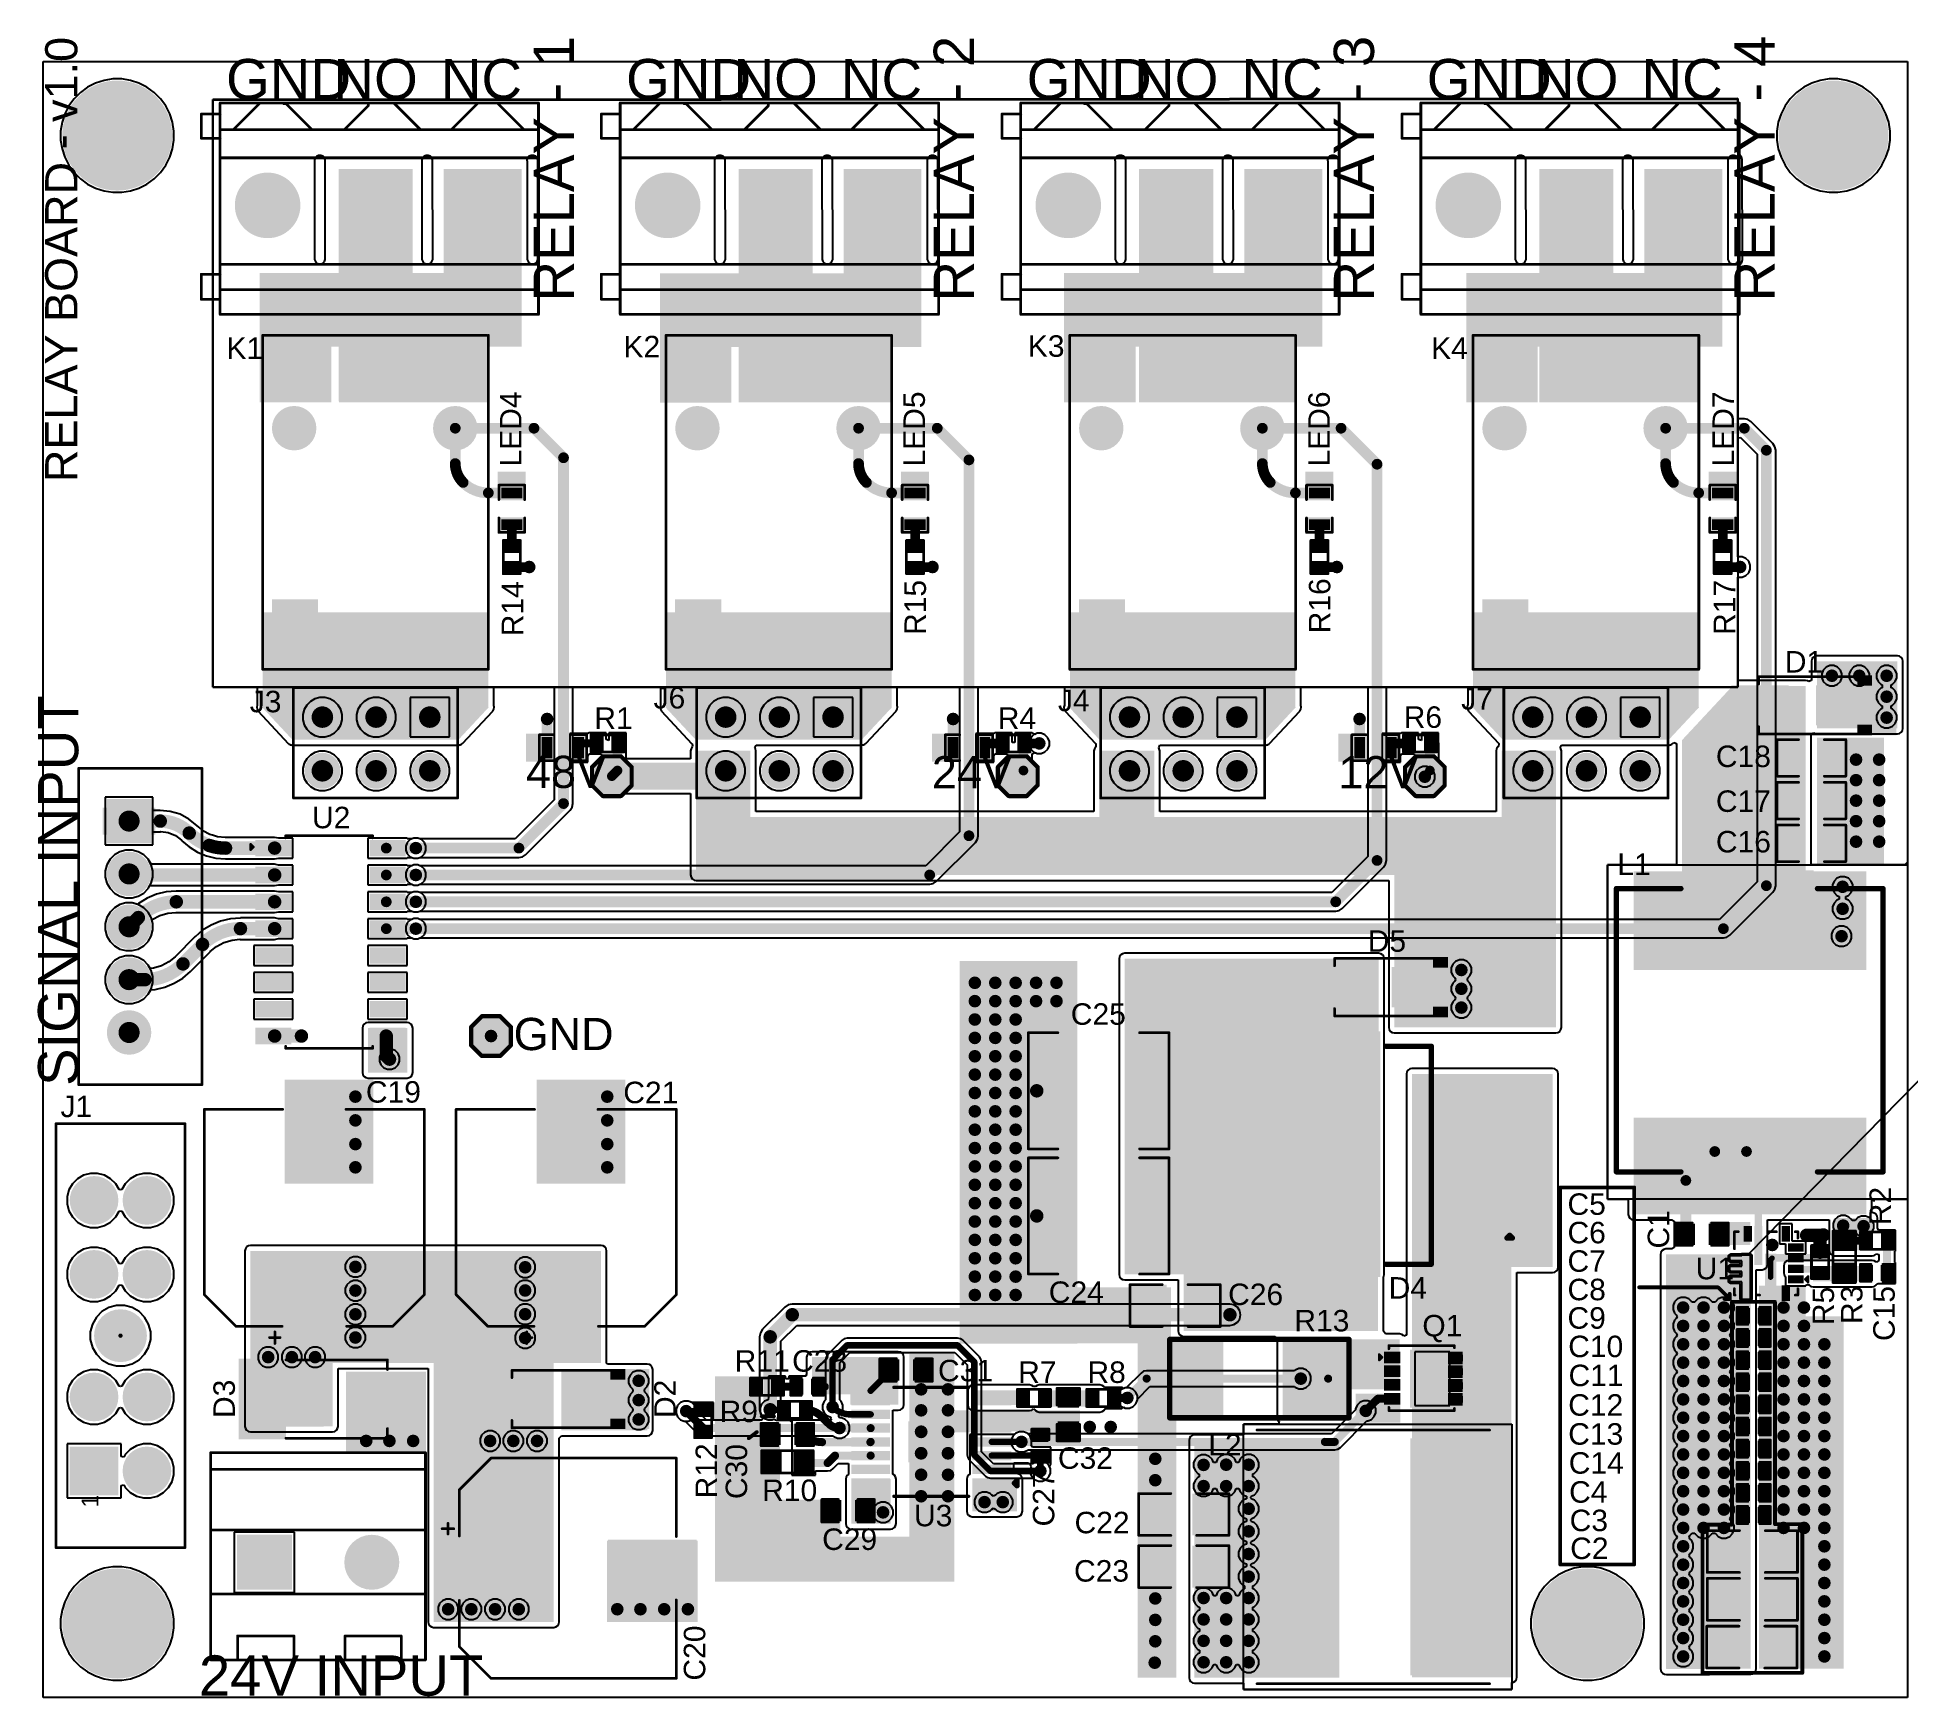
# Model space of a CAD drawing. Header units: millimetres. Extents: x 0 to 5381, y 0 to 5431.
# Drawn here: x -0.3 to 88.2, y 0 to 78.5 of the extents above; entities that cross this region are included whole.
import ezdxf

# ---------------------------------------------------------------- set-up
doc = ezdxf.new("R2010")
doc.units = ezdxf.units.MM
for name, color, linetype in [('BottomLayer', 5, 'Continuous'), ('BottomSolder', 6, 'Continuous'), ('MultiLayer', 9, 'Continuous'), ('PadHoleLayer', 156, 'Continuous'), ('TopLayer', 1, 'Continuous'), ('TopOverlay', 2, 'Continuous'), ('TopPaste', 8, 'Continuous'), ('TopSolder', 216, 'Continuous'), ('ViaHoleLayer', 16, 'Continuous')]:
    doc.layers.add(name, color=color, linetype=linetype)
doc.styles.add('Arial', font='', dxfattribs={"height": 0.2})
doc.styles.get('Arial').set_extended_font_data('Arial')

msp = doc.modelspace()

# ---------------------------------------------------------------- texts
at = {"layer": 'TopOverlay', "style": 'Arial'}
for s, height, rotation, p in [('RELAY BOARD - v1.0', 1.524, 90, (1.618, 57.498)), ('RELAY - 1', 1.905, 90, (25.102, 66.04)), ('RELAY - 2', 1.905, 90, (44.025, 66.04)), ('RELAY - 3', 1.905, 90, (62.951, 66.04)), ('RELAY - 4', 1.905, 90, (81.896, 66.04)), ('GND', 1.905, 360, (8.649, 75.606)), ('NO', 1.905, 360, (13.729, 75.606)), ('NC', 1.905, 360, (18.809, 75.604)), ('GND', 1.905, 360, (27.572, 75.606)), ('NO', 1.905, 360, (32.652, 75.606)), ('NC', 1.905, 360, (37.732, 75.604)), ('GND', 1.905, 360, (46.52, 75.606)), ('NO', 1.905, 360, (51.6, 75.606)), ('NC', 1.905, 360, (56.68, 75.604)), ('GND', 1.905, 360, (65.443, 75.606)), ('NO', 1.905, 360, (70.523, 75.606)), ('NC', 1.905, 360, (75.603, 75.604)), ('LED4', 1.016, 90, (22.623, 58.234)), ('LED5', 1.016, 90, (41.707, 58.234)), ('LED6', 1.016, 90, (60.858, 58.234)), ('LED7', 1.016, 90, (79.976, 58.234)), ('R14', 1.016, 90, (22.707, 50.204)), ('R15', 1.016, 90, (41.757, 50.267)), ('R16', 1.016, 90, (60.884, 50.343)), ('R17', 1.016, 90, (80.035, 50.267)), ('SIGNAL INPUT', 1.905, 90, (1.661, 28.931)), ('48V', 1.524, 360, (22.835, 43.028)), ('24V', 1.524, 360, (42.037, 43.01)), ('12V', 1.524, 360, (61.265, 43.01)), ('GND', 1.524, 360, (22.252, 30.628)), ('R2', 1.016, 90, (87.401, 22.344)), ('C1', 1.016, 90, (76.911, 21.243)), ('R5', 1.016, 90, (84.709, 17.619)), ('R3', 1.016, 90, (86.055, 17.67)), ('C15', 1.016, 90, (87.579, 16.866)), ('D3', 1.016, 90, (9.068, 13.225)), ('D2', 1.016, 90, (29.921, 13.225)), ('R12', 1.016, 90, (31.877, 9.424)), ('C30', 1.016, 90, (33.299, 9.39)), ('C27', 1.016, 90, (47.828, 8.095)), ('C20', 1.016, 90, (31.318, 0.805)), ('24V INPUT', 1.905, 360, (7.366, 0.092))]:
    msp.add_text(s, height=height, rotation=rotation, dxfattribs=at).set_placement(p)
for s, p in [('K1', (8.67, 63.322)), ('K2', (27.449, 63.399)), ('K3', (46.575, 63.424)), ('K4', (65.651, 63.322)), ('D1', (82.381, 48.489)), ('J6', (28.872, 46.787)), ('J3', (9.771, 46.609)), ('J4', (47.998, 46.66)), ('R6', (64.355, 45.873)), ('J7', (67.073, 46.736)), ('R1', (26.069, 45.822)), ('R4', (45.153, 45.822)), ('C18', (79.121, 44.018)), ('C17', (79.121, 41.897)), ('U2', (12.716, 41.123)), ('C16', (79.121, 39.98)), ('L1', (74.456, 38.913)), ('D5', (62.654, 35.281)), ('C25', (48.608, 31.826)), ('J1', (0.821, 27.458)), ('C19', (15.266, 28.143)), ('C21', (27.441, 28.118)), ('C5', (72.102, 22.835)), ('C6', (72.102, 21.489)), ('C7', (72.102, 20.142)), ('U1', (78.164, 19.787)), ('C24', (47.566, 18.669)), ('C26', (56.05, 18.568)), ('D4', (63.644, 18.872)), ('C8', (72.102, 18.796)), ('R13', (59.182, 17.323)), ('Q1', (65.236, 17.085)), ('C9', (72.102, 17.45)), ('C10', (72.136, 16.104)), ('R11', (32.707, 15.418)), ('C28', (35.425, 15.418)), ('C31', (42.325, 14.961)), ('R7', (46.118, 14.885)), ('R8', (49.395, 14.885)), ('C11', (72.153, 14.732)), ('C12', (72.136, 13.335)), ('R9', (31.996, 13.03)), ('L2', (55.11, 11.456)), ('C13', (72.136, 11.964)), ('C32', (47.998, 10.821)), ('C14', (72.162, 10.592)), ('R10', (34.011, 9.297)), ('C4', (72.179, 9.22)), ('U3', (41.191, 8.103)), ('C3', (72.204, 7.874)), ('C29', (36.847, 6.985)), ('C22', (48.785, 7.773)), ('C2', (72.229, 6.553)), ('C23', (48.76, 5.487))]:
    msp.add_text(s, height=1.016, dxfattribs=at).set_placement(p)

# ---------------------------------------------------------------- blocks, each defined once
blk = doc.blocks.new('178_6165_0002_1')
at = {"layer": 'BottomLayer'}
blk.add_hatch(color=5, dxfattribs=at).paths.add_polyline_path([(-7.5, 2.35), (-5.3, 2.35), (-5.3, 0.15), (-7.5, 0.15)])
h = blk.add_hatch(color=5, dxfattribs=at)
edge = h.paths.add_edge_path()
edge.add_arc((-2.9, 1.25), 1.1, 0, 360)
h = blk.add_hatch(color=5, dxfattribs=at)
edge = h.paths.add_edge_path()
edge.add_arc((2.9, 1.25), 1.1, 0, 360)
h = blk.add_hatch(color=5, dxfattribs=at)
edge = h.paths.add_edge_path()
edge.add_arc((6.4, 1.25), 1.1, 0, 360)
h = blk.add_hatch(color=5, dxfattribs=at)
edge = h.paths.add_edge_path()
edge.add_arc((-6.4, -1.25), 1.1, 0, 360)
h = blk.add_hatch(color=5, dxfattribs=at)
edge = h.paths.add_edge_path()
edge.add_arc((-2.9, -1.25), 1.1, 0, 360)
h = blk.add_hatch(color=5, dxfattribs=at)
edge = h.paths.add_edge_path()
edge.add_arc((2.9, -1.25), 1.1, 0, 360)
h = blk.add_hatch(color=5, dxfattribs=at)
edge = h.paths.add_edge_path()
edge.add_arc((6.4, -1.25), 1.1, 0, 360)
at = {"layer": 'BottomSolder'}
blk.add_hatch(color=6, dxfattribs=at).paths.add_polyline_path([(-7.551, 2.401), (-5.249, 2.401), (-5.249, 0.099), (-7.551, 0.099)])
h = blk.add_hatch(color=6, dxfattribs=at)
edge = h.paths.add_edge_path()
edge.add_arc((-2.9, 1.25), 1.151, 0, 360)
h = blk.add_hatch(color=6, dxfattribs=at)
edge = h.paths.add_edge_path()
edge.add_arc((2.9, 1.25), 1.151, 0, 360)
h = blk.add_hatch(color=6, dxfattribs=at)
edge = h.paths.add_edge_path()
edge.add_arc((6.4, 1.25), 1.151, 0, 360)
h = blk.add_hatch(color=6, dxfattribs=at)
edge = h.paths.add_edge_path()
edge.add_arc((0, 0), 0.102, 0, 360)
h = blk.add_hatch(color=6, dxfattribs=at)
edge = h.paths.add_edge_path()
edge.add_arc((-6.4, -1.25), 1.151, 0, 360)
h = blk.add_hatch(color=6, dxfattribs=at)
edge = h.paths.add_edge_path()
edge.add_arc((-2.9, -1.25), 1.151, 0, 360)
h = blk.add_hatch(color=6, dxfattribs=at)
edge = h.paths.add_edge_path()
edge.add_arc((2.9, -1.25), 1.151, 0, 360)
h = blk.add_hatch(color=6, dxfattribs=at)
edge = h.paths.add_edge_path()
edge.add_arc((6.4, -1.25), 1.151, 0, 360)
at = {"layer": 'MultiLayer'}
blk.add_hatch(color=9, dxfattribs=at).paths.add_polyline_path([(-7.5, 2.35), (-5.3, 2.35), (-5.3, 0.15), (-7.5, 0.15)])
h = blk.add_hatch(color=9, dxfattribs=at)
edge = h.paths.add_edge_path()
edge.add_arc((-2.9, 1.25), 1.1, 0, 360)
h = blk.add_hatch(color=9, dxfattribs=at)
edge = h.paths.add_edge_path()
edge.add_arc((2.9, 1.25), 1.1, 0, 360)
h = blk.add_hatch(color=9, dxfattribs=at)
edge = h.paths.add_edge_path()
edge.add_arc((6.4, 1.25), 1.1, 0, 360)
h = blk.add_hatch(color=9, dxfattribs=at)
edge = h.paths.add_edge_path()
edge.add_arc((-6.4, -1.25), 1.1, 0, 360)
h = blk.add_hatch(color=9, dxfattribs=at)
edge = h.paths.add_edge_path()
edge.add_arc((-2.9, -1.25), 1.1, 0, 360)
h = blk.add_hatch(color=9, dxfattribs=at)
edge = h.paths.add_edge_path()
edge.add_arc((2.9, -1.25), 1.1, 0, 360)
h = blk.add_hatch(color=9, dxfattribs=at)
edge = h.paths.add_edge_path()
edge.add_arc((6.4, -1.25), 1.1, 0, 360)
at = {"layer": 'PadHoleLayer'}
h = blk.add_hatch(color=156, dxfattribs=at)
edge = h.paths.add_edge_path()
edge.add_arc((-6.4, 1.25), 0.75, 0, 360)
h = blk.add_hatch(color=156, dxfattribs=at)
edge = h.paths.add_edge_path()
edge.add_arc((-2.9, 1.25), 0.75, 0, 360)
h = blk.add_hatch(color=156, dxfattribs=at)
edge = h.paths.add_edge_path()
edge.add_arc((2.9, 1.25), 0.75, 0, 360)
h = blk.add_hatch(color=156, dxfattribs=at)
edge = h.paths.add_edge_path()
edge.add_arc((6.4, 1.25), 0.75, 0, 360)
h = blk.add_hatch(color=156, dxfattribs=at)
edge = h.paths.add_edge_path()
edge.add_arc((0, 0), 1.25, 0, 360)
h = blk.add_hatch(color=156, dxfattribs=at)
edge = h.paths.add_edge_path()
edge.add_arc((-6.4, -1.25), 0.75, 0, 360)
h = blk.add_hatch(color=156, dxfattribs=at)
edge = h.paths.add_edge_path()
edge.add_arc((-2.9, -1.25), 0.75, 0, 360)
h = blk.add_hatch(color=156, dxfattribs=at)
edge = h.paths.add_edge_path()
edge.add_arc((2.9, -1.25), 0.75, 0, 360)
h = blk.add_hatch(color=156, dxfattribs=at)
edge = h.paths.add_edge_path()
edge.add_arc((6.4, -1.25), 0.75, 0, 360)
at = {"layer": 'TopLayer'}
blk.add_hatch(color=1, dxfattribs=at).paths.add_polyline_path([(-7.5, 2.35), (-5.3, 2.35), (-5.3, 0.15), (-7.5, 0.15)])
h = blk.add_hatch(color=1, dxfattribs=at)
edge = h.paths.add_edge_path()
edge.add_arc((-2.9, 1.25), 1.1, 0, 360)
h = blk.add_hatch(color=1, dxfattribs=at)
edge = h.paths.add_edge_path()
edge.add_arc((2.9, 1.25), 1.1, 0, 360)
h = blk.add_hatch(color=1, dxfattribs=at)
edge = h.paths.add_edge_path()
edge.add_arc((6.4, 1.25), 1.1, 0, 360)
h = blk.add_hatch(color=1, dxfattribs=at)
edge = h.paths.add_edge_path()
edge.add_arc((-6.4, -1.25), 1.1, 0, 360)
h = blk.add_hatch(color=1, dxfattribs=at)
edge = h.paths.add_edge_path()
edge.add_arc((-2.9, -1.25), 1.1, 0, 360)
h = blk.add_hatch(color=1, dxfattribs=at)
edge = h.paths.add_edge_path()
edge.add_arc((2.9, -1.25), 1.1, 0, 360)
h = blk.add_hatch(color=1, dxfattribs=at)
edge = h.paths.add_edge_path()
edge.add_arc((6.4, -1.25), 1.1, 0, 360)
at = {"layer": 'TopSolder'}
blk.add_hatch(color=216, dxfattribs=at).paths.add_polyline_path([(-7.551, 2.401), (-5.249, 2.401), (-5.249, 0.099), (-7.551, 0.099)])
h = blk.add_hatch(color=216, dxfattribs=at)
edge = h.paths.add_edge_path()
edge.add_arc((-2.9, 1.25), 1.151, 0, 360)
h = blk.add_hatch(color=216, dxfattribs=at)
edge = h.paths.add_edge_path()
edge.add_arc((2.9, 1.25), 1.151, 0, 360)
h = blk.add_hatch(color=216, dxfattribs=at)
edge = h.paths.add_edge_path()
edge.add_arc((6.4, 1.25), 1.151, 0, 360)
h = blk.add_hatch(color=216, dxfattribs=at)
edge = h.paths.add_edge_path()
edge.add_arc((0, 0), 0.102, 0, 360)
h = blk.add_hatch(color=216, dxfattribs=at)
edge = h.paths.add_edge_path()
edge.add_arc((-6.4, -1.25), 1.151, 0, 360)
h = blk.add_hatch(color=216, dxfattribs=at)
edge = h.paths.add_edge_path()
edge.add_arc((-2.9, -1.25), 1.151, 0, 360)
h = blk.add_hatch(color=216, dxfattribs=at)
edge = h.paths.add_edge_path()
edge.add_arc((2.9, -1.25), 1.151, 0, 360)
h = blk.add_hatch(color=216, dxfattribs=at)
edge = h.paths.add_edge_path()
edge.add_arc((6.4, -1.25), 1.151, 0, 360)
at = {"layer": 'TopOverlay', "const_width": 0.127}
for points in [[(-10.033, 3.048), (10.033, 3.048)], [(-10.033, 3.048), (-10.033, -3.048)], [(10.033, 3.048), (10.033, -3.048)], [(-10.033, -3.048), (10.033, -3.048)]]:
    blk.add_lwpolyline(points, dxfattribs=at)
at = {"layer": 'TopOverlay', "const_width": 0.0635}
for points in [[(-10.065, 3.048, 1), (-10.001, 3.048, 1)], [(-10.065, 3.048, 1), (-10.001, 3.048, 1)], [(10.001, 3.048, 1), (10.065, 3.048, 1)], [(10.001, 3.048, 1), (10.065, 3.048, 1)], [(-10.065, -3.048, 1), (-10.001, -3.048, 1)], [(-10.065, -3.048, 1), (-10.001, -3.048, 1)], [(10.001, -3.048, 1), (10.065, -3.048, 1)], [(10.001, -3.048, 1), (10.065, -3.048, 1)]]:
    blk.add_lwpolyline(points, format="xyb", close=True, dxfattribs=at)
at = {"layer": 'TopOverlay'}
blk.add_text('1', height=0.8, dxfattribs=at).set_placement((-8.128, 1.041))
blk = doc.blocks.new('MWSA1206S_6R8MT_2')
at = {"layer": 'TopLayer'}
for points in [[(-7.5, 3), (-4.5, 3), (-4.5, -3), (-7.5, -3)], [(4.5, 3), (7.5, 3), (7.5, -3), (4.5, -3)]]:
    blk.add_hatch(color=1, dxfattribs=at).paths.add_polyline_path(points)
at = {"layer": 'TopPaste'}
for points in [[(-7.5, 3), (-4.5, 3), (-4.5, -3), (-7.5, -3)], [(4.5, 3), (7.5, 3), (7.5, -3), (4.5, -3)]]:
    blk.add_hatch(color=8, dxfattribs=at).paths.add_polyline_path(points)
at = {"layer": 'TopSolder'}
for points in [[(-7.551, 3.051), (-4.449, 3.051), (-4.449, -3.051), (-7.551, -3.051)], [(4.449, 3.051), (7.551, 3.051), (7.551, -3.051), (4.449, -3.051)]]:
    blk.add_hatch(color=216, dxfattribs=at).paths.add_polyline_path(points)
at = {"layer": 'TopOverlay', "const_width": 0.254}
for points in [[(-6.71, 6.28), (6.69, 6.28)], [(-6.71, 6.25), (-6.71, 3.231)], [(6.69, 6.28), (6.69, 3.231)], [(-6.71, -3.231), (-6.71, -6.33)], [(6.69, -3.231), (6.69, -6.33)], [(-6.71, -6.33), (6.69, -6.33)]]:
    blk.add_lwpolyline(points, dxfattribs=at)
at = {"layer": 'TopOverlay', "const_width": 0.127}
for points in [[(-6.773, 6.28, 1), (-6.646, 6.28, 1)], [(-6.773, 6.25, 1), (-6.646, 6.25, 1)], [(6.626, 6.28, 1), (6.753, 6.28, 1)], [(6.626, 6.28, 1), (6.753, 6.28, 1)], [(-6.773, 3.231, 1), (-6.646, 3.231, 1)], [(6.626, 3.231, 1), (6.753, 3.231, 1)], [(-6.773, -3.231, 1), (-6.646, -3.231, 1)], [(6.626, -3.231, 1), (6.753, -3.231, 1)], [(-6.773, -6.33, 1), (-6.646, -6.33, 1)], [(-6.773, -6.33, 1), (-6.646, -6.33, 1)], [(6.626, -6.33, 1), (6.753, -6.33, 1)], [(6.626, -6.33, 1), (6.753, -6.33, 1)]]:
    blk.add_lwpolyline(points, format="xyb", close=True, dxfattribs=at)
blk = doc.blocks.new('HTSSOP_14_EP_3')
at = {"layer": 'BottomLayer'}
h = blk.add_hatch(color=5, dxfattribs=at)
edge = h.paths.add_edge_path()
edge.add_arc((-0.792, 0.54), 0.305, 0, 360)
h = blk.add_hatch(color=5, dxfattribs=at)
edge = h.paths.add_edge_path()
edge.add_arc((0.478, 0.54), 0.305, 0, 360)
h = blk.add_hatch(color=5, dxfattribs=at)
edge = h.paths.add_edge_path()
edge.add_arc((-0.792, -0.476), 0.305, 0, 360)
h = blk.add_hatch(color=5, dxfattribs=at)
edge = h.paths.add_edge_path()
edge.add_arc((0.478, -0.476), 0.305, 0, 360)
at = {"layer": 'BottomSolder'}
h = blk.add_hatch(color=6, dxfattribs=at)
edge = h.paths.add_edge_path()
edge.add_arc((-0.792, 0.54), 0.152, 0, 360)
h = blk.add_hatch(color=6, dxfattribs=at)
edge = h.paths.add_edge_path()
edge.add_arc((0.478, 0.54), 0.152, 0, 360)
h = blk.add_hatch(color=6, dxfattribs=at)
edge = h.paths.add_edge_path()
edge.add_arc((-0.792, -0.476), 0.152, 0, 360)
h = blk.add_hatch(color=6, dxfattribs=at)
edge = h.paths.add_edge_path()
edge.add_arc((0.478, -0.476), 0.152, 0, 360)
at = {"layer": 'TopLayer'}
for points in [[(-2, 2.121), (-2, 1.778), (-3.732, 1.778), (-3.732, 2.121)], [(3.732, 2.121), (3.732, 1.778), (2, 1.778), (2, 2.121)], [(-2, 1.471), (-2, 1.128), (-3.732, 1.128), (-3.732, 1.471)], [(1.028, 0.915), (1.028, -0.915), (-1.027, -0.915), (-1.027, 0.915)], [(3.732, 1.471), (3.732, 1.128), (2, 1.128), (2, 1.471)], [(-2, 0.821), (-2, 0.478), (-3.732, 0.478), (-3.732, 0.821)], [(-2, 0.172), (-2, -0.172), (-3.732, -0.172), (-3.732, 0.172)], [(3.732, 0.821), (3.732, 0.478), (2, 0.478), (2, 0.821)], [(3.732, 0.172), (3.732, -0.172), (2, -0.172), (2, 0.172)], [(-2, -0.478), (-2, -0.821), (-3.732, -0.821), (-3.732, -0.478)], [(3.732, -0.478), (3.732, -0.821), (2, -0.821), (2, -0.478)], [(-2, -1.128), (-2, -1.471), (-3.732, -1.471), (-3.732, -1.128)], [(3.732, -1.128), (3.732, -1.471), (2, -1.471), (2, -1.128)], [(-2, -1.778), (-2, -2.121), (-3.732, -2.121), (-3.732, -1.778)], [(3.732, -1.778), (3.732, -2.121), (2, -2.121), (2, -1.778)]]:
    blk.add_hatch(color=1, dxfattribs=at).paths.add_polyline_path(points)
h = blk.add_hatch(color=1, dxfattribs=at)
edge = h.paths.add_edge_path()
edge.add_arc((-0.792, 0.54), 0.305, 0, 360)
h = blk.add_hatch(color=1, dxfattribs=at)
edge = h.paths.add_edge_path()
edge.add_arc((0.478, 0.54), 0.305, 0, 360)
h = blk.add_hatch(color=1, dxfattribs=at)
edge = h.paths.add_edge_path()
edge.add_arc((-0.792, -0.476), 0.305, 0, 360)
h = blk.add_hatch(color=1, dxfattribs=at)
edge = h.paths.add_edge_path()
edge.add_arc((0.478, -0.476), 0.305, 0, 360)
at = {"layer": 'TopPaste'}
for points in [[(-2, 2.121), (-2, 1.778), (-3.732, 1.778), (-3.732, 2.121)], [(3.732, 2.121), (3.732, 1.778), (2, 1.778), (2, 2.121)], [(-2, 1.471), (-2, 1.128), (-3.732, 1.128), (-3.732, 1.471)], [(1.028, 0.915), (1.028, -0.915), (-1.027, -0.915), (-1.027, 0.915)], [(3.732, 1.471), (3.732, 1.128), (2, 1.128), (2, 1.471)], [(-2, 0.821), (-2, 0.478), (-3.732, 0.478), (-3.732, 0.821)], [(-2, 0.172), (-2, -0.172), (-3.732, -0.172), (-3.732, 0.172)], [(3.732, 0.821), (3.732, 0.478), (2, 0.478), (2, 0.821)], [(3.732, 0.172), (3.732, -0.172), (2, -0.172), (2, 0.172)], [(-2, -0.478), (-2, -0.821), (-3.732, -0.821), (-3.732, -0.478)], [(3.732, -0.478), (3.732, -0.821), (2, -0.821), (2, -0.478)], [(-2, -1.128), (-2, -1.471), (-3.732, -1.471), (-3.732, -1.128)], [(3.732, -1.128), (3.732, -1.471), (2, -1.471), (2, -1.128)], [(-2, -1.778), (-2, -2.121), (-3.732, -2.121), (-3.732, -1.778)], [(3.732, -1.778), (3.732, -2.121), (2, -2.121), (2, -1.778)]]:
    blk.add_hatch(color=8, dxfattribs=at).paths.add_polyline_path(points)
at = {"layer": 'TopSolder'}
for points in [[(-1.949, 2.172), (-1.949, 1.728), (-3.782, 1.728), (-3.782, 2.172)], [(3.782, 2.172), (3.782, 1.728), (1.949, 1.728), (1.949, 2.172)], [(-1.949, 1.522), (-1.949, 1.078), (-3.782, 1.078), (-3.782, 1.522)], [(1.078, 0.966), (1.078, -0.966), (-1.078, -0.966), (-1.078, 0.966)], [(3.782, 1.522), (3.782, 1.078), (1.949, 1.078), (1.949, 1.522)], [(-1.949, 0.872), (-1.949, 0.428), (-3.782, 0.428), (-3.782, 0.872)], [(-1.949, 0.222), (-1.949, -0.222), (-3.782, -0.222), (-3.782, 0.222)], [(3.782, 0.872), (3.782, 0.428), (1.949, 0.428), (1.949, 0.872)], [(3.782, 0.222), (3.782, -0.222), (1.949, -0.222), (1.949, 0.222)], [(-1.949, -0.428), (-1.949, -0.872), (-3.782, -0.872), (-3.782, -0.428)], [(3.782, -0.428), (3.782, -0.872), (1.949, -0.872), (1.949, -0.428)], [(-1.949, -1.078), (-1.949, -1.522), (-3.782, -1.522), (-3.782, -1.078)], [(-1.949, -1.728), (-1.949, -2.172), (-3.782, -2.172), (-3.782, -1.728)], [(3.782, -1.078), (3.782, -1.522), (1.949, -1.522), (1.949, -1.078)], [(3.782, -1.728), (3.782, -2.172), (1.949, -2.172), (1.949, -1.728)]]:
    blk.add_hatch(color=216, dxfattribs=at).paths.add_polyline_path(points)
h = blk.add_hatch(color=216, dxfattribs=at)
edge = h.paths.add_edge_path()
edge.add_arc((-0.792, 0.54), 0.152, 0, 360)
h = blk.add_hatch(color=216, dxfattribs=at)
edge = h.paths.add_edge_path()
edge.add_arc((0.478, 0.54), 0.152, 0, 360)
h = blk.add_hatch(color=216, dxfattribs=at)
edge = h.paths.add_edge_path()
edge.add_arc((-0.792, -0.476), 0.152, 0, 360)
h = blk.add_hatch(color=216, dxfattribs=at)
edge = h.paths.add_edge_path()
edge.add_arc((0.478, -0.476), 0.152, 0, 360)
at = {"layer": 'ViaHoleLayer'}
h = blk.add_hatch(color=16, dxfattribs=at)
edge = h.paths.add_edge_path()
edge.add_arc((-0.792, 0.54), 0.152, 0, 360)
h = blk.add_hatch(color=16, dxfattribs=at)
edge = h.paths.add_edge_path()
edge.add_arc((0.478, 0.54), 0.152, 0, 360)
h = blk.add_hatch(color=16, dxfattribs=at)
edge = h.paths.add_edge_path()
edge.add_arc((-0.792, -0.476), 0.152, 0, 360)
h = blk.add_hatch(color=16, dxfattribs=at)
edge = h.paths.add_edge_path()
edge.add_arc((0.478, -0.476), 0.152, 0, 360)
at = {"layer": 'TopOverlay'}
for points, const_width in [([(-4.06, 2.077), (-4.06, 1.823)], 0.254), ([(-3.933, 1.95), (-4.06, 2.077)], 0.254), ([(-3.933, 1.95), (-4.06, 1.823)], 0.254), ([(1.772, 2.576), (-1.771, 2.576)], 0.152), ([(1.772, -2.576), (-1.771, -2.576)], 0.152)]:
    blk.add_lwpolyline(points, dxfattribs=dict(at, const_width=const_width))
for points, const_width in [([(-4.123, 2.077, 1), (-3.996, 2.077, 1)], 0.127), ([(-4.123, 2.077, 1), (-3.996, 2.077, 1)], 0.127), ([(-4.123, 1.823, 1), (-3.996, 1.823, 1)], 0.127), ([(-4.123, 1.823, 1), (-3.996, 1.823, 1)], 0.127), ([(-3.996, 1.95, 1), (-3.869, 1.95, 1)], 0.127), ([(-3.996, 1.95, 1), (-3.869, 1.95, 1)], 0.127), ([(-1.809, 2.576, 1), (-1.733, 2.576, 1)], 0.0762), ([(1.733, 2.576, 1), (1.81, 2.576, 1)], 0.0762), ([(-1.809, -2.576, 1), (-1.733, -2.576, 1)], 0.0762), ([(1.733, -2.576, 1), (1.81, -2.576, 1)], 0.0762)]:
    blk.add_lwpolyline(points, format="xyb", close=True, dxfattribs=dict(at, const_width=const_width))
blk = doc.blocks.new('16_SOIC__0_154___3_90MM_WIDTH__4')
at = {"layer": 'TopLayer'}
for points in [[(-3.45, 4.735), (-1.95, 4.735), (-1.95, 4.155), (-3.45, 4.155)], [(1.95, 4.735), (3.45, 4.735), (3.45, 4.155), (1.95, 4.155)], [(-3.45, 3.465), (-1.95, 3.465), (-1.95, 2.885), (-3.45, 2.885)], [(1.95, 3.465), (3.45, 3.465), (3.45, 2.885), (1.95, 2.885)], [(-3.45, 2.195), (-1.95, 2.195), (-1.95, 1.615), (-3.45, 1.615)], [(1.95, 2.195), (3.45, 2.195), (3.45, 1.615), (1.95, 1.615)], [(-3.45, 0.925), (-1.95, 0.925), (-1.95, 0.345), (-3.45, 0.345)], [(1.95, 0.925), (3.45, 0.925), (3.45, 0.345), (1.95, 0.345)], [(-3.45, -0.345), (-1.95, -0.345), (-1.95, -0.925), (-3.45, -0.925)], [(1.95, -0.345), (3.45, -0.345), (3.45, -0.925), (1.95, -0.925)], [(-3.45, -1.615), (-1.95, -1.615), (-1.95, -2.195), (-3.45, -2.195)], [(1.95, -1.615), (3.45, -1.615), (3.45, -2.195), (1.95, -2.195)], [(-3.45, -2.885), (-1.95, -2.885), (-1.95, -3.465), (-3.45, -3.465)], [(1.95, -2.885), (3.45, -2.885), (3.45, -3.465), (1.95, -3.465)], [(-3.45, -4.155), (-1.95, -4.155), (-1.95, -4.735), (-3.45, -4.735)], [(1.95, -4.155), (3.45, -4.155), (3.45, -4.735), (1.95, -4.735)]]:
    blk.add_hatch(color=1, dxfattribs=at).paths.add_polyline_path(points)
at = {"layer": 'TopPaste'}
for points in [[(-3.45, 4.735), (-1.95, 4.735), (-1.95, 4.155), (-3.45, 4.155)], [(1.95, 4.735), (3.45, 4.735), (3.45, 4.155), (1.95, 4.155)], [(-3.45, 3.465), (-1.95, 3.465), (-1.95, 2.885), (-3.45, 2.885)], [(1.95, 3.465), (3.45, 3.465), (3.45, 2.885), (1.95, 2.885)], [(-3.45, 2.195), (-1.95, 2.195), (-1.95, 1.615), (-3.45, 1.615)], [(1.95, 2.195), (3.45, 2.195), (3.45, 1.615), (1.95, 1.615)], [(-3.45, 0.925), (-1.95, 0.925), (-1.95, 0.345), (-3.45, 0.345)], [(1.95, 0.925), (3.45, 0.925), (3.45, 0.345), (1.95, 0.345)], [(-3.45, -0.345), (-1.95, -0.345), (-1.95, -0.925), (-3.45, -0.925)], [(1.95, -0.345), (3.45, -0.345), (3.45, -0.925), (1.95, -0.925)], [(-3.45, -1.615), (-1.95, -1.615), (-1.95, -2.195), (-3.45, -2.195)], [(1.95, -1.615), (3.45, -1.615), (3.45, -2.195), (1.95, -2.195)], [(-3.45, -2.885), (-1.95, -2.885), (-1.95, -3.465), (-3.45, -3.465)], [(1.95, -2.885), (3.45, -2.885), (3.45, -3.465), (1.95, -3.465)], [(-3.45, -4.155), (-1.95, -4.155), (-1.95, -4.735), (-3.45, -4.735)], [(1.95, -4.155), (3.45, -4.155), (3.45, -4.735), (1.95, -4.735)]]:
    blk.add_hatch(color=8, dxfattribs=at).paths.add_polyline_path(points)
at = {"layer": 'TopSolder'}
for points in [[(-3.552, 4.837), (-1.848, 4.837), (-1.848, 4.053), (-3.552, 4.053)], [(1.848, 4.837), (3.552, 4.837), (3.552, 4.053), (1.848, 4.053)], [(-3.552, 3.567), (-1.848, 3.567), (-1.848, 2.783), (-3.552, 2.783)], [(1.848, 3.567), (3.552, 3.567), (3.552, 2.783), (1.848, 2.783)], [(-3.552, 2.297), (-1.848, 2.297), (-1.848, 1.513), (-3.552, 1.513)], [(1.848, 2.297), (3.552, 2.297), (3.552, 1.513), (1.848, 1.513)], [(-3.552, 1.027), (-1.848, 1.027), (-1.848, 0.243), (-3.552, 0.243)], [(1.848, 1.027), (3.552, 1.027), (3.552, 0.243), (1.848, 0.243)], [(-3.552, -0.243), (-1.848, -0.243), (-1.848, -1.027), (-3.552, -1.027)], [(1.848, -0.243), (3.552, -0.243), (3.552, -1.027), (1.848, -1.027)], [(-3.552, -1.513), (-1.848, -1.513), (-1.848, -2.297), (-3.552, -2.297)], [(1.848, -1.513), (3.552, -1.513), (3.552, -2.297), (1.848, -2.297)], [(-3.552, -2.783), (-1.848, -2.783), (-1.848, -3.567), (-3.552, -3.567)], [(1.848, -2.783), (3.552, -2.783), (3.552, -3.567), (1.848, -3.567)], [(-3.552, -4.053), (-1.848, -4.053), (-1.848, -4.837), (-3.552, -4.837)], [(1.848, -4.053), (3.552, -4.053), (3.552, -4.837), (1.848, -4.837)]]:
    blk.add_hatch(color=216, dxfattribs=at).paths.add_polyline_path(points)
at = {"layer": 'TopOverlay', "const_width": 0.127}
for points in [[(-3.776, 4.623), (-3.649, 4.496)], [(-3.776, 4.369), (-3.776, 4.623)], [(-3.776, 4.369), (-3.649, 4.496)], [(-2.117, 5.029), (1.982, 5.029)], [(-2.117, 4.928), (-2.117, 5.029)], [(1.997, 4.928), (1.997, 5.029)], [(-2.117, -5.029), (-2.117, -4.928)], [(-2.117, -5.029), (1.982, -5.029)], [(1.997, -5.029), (1.997, -4.928)]]:
    blk.add_lwpolyline(points, dxfattribs=at)
at = {"layer": 'TopOverlay', "const_width": 0.0635}
for points in [[(-3.808, 4.623, 1), (-3.744, 4.623, 1)], [(-3.808, 4.623, 1), (-3.744, 4.623, 1)], [(-3.808, 4.369, 1), (-3.744, 4.369, 1)], [(-3.808, 4.369, 1), (-3.744, 4.369, 1)], [(-3.681, 4.496, 1), (-3.617, 4.496, 1)], [(-3.681, 4.496, 1), (-3.617, 4.496, 1)], [(-2.149, 5.029, 1), (-2.086, 5.029, 1)], [(-2.149, 5.029, 1), (-2.086, 5.029, 1)], [(-2.149, 4.928, 1), (-2.086, 4.928, 1)], [(1.95, 5.029, 1), (2.013, 5.029, 1)], [(1.966, 5.029, 1), (2.029, 5.029, 1)], [(1.966, 4.928, 1), (2.029, 4.928, 1)], [(-2.149, -4.928, 1), (-2.086, -4.928, 1)], [(-2.149, -5.029, 1), (-2.086, -5.029, 1)], [(-2.149, -5.029, 1), (-2.086, -5.029, 1)], [(1.95, -5.029, 1), (2.013, -5.029, 1)], [(1.966, -4.928, 1), (2.029, -4.928, 1)], [(1.966, -5.029, 1), (2.029, -5.029, 1)]]:
    blk.add_lwpolyline(points, format="xyb", close=True, dxfattribs=at)
blk = doc.blocks.new('T__________6')
at = {"layer": 'TopLayer'}
blk.add_hatch(color=1, dxfattribs=at).paths.add_polyline_path([(0.381, 0.762), (-0.381, 0.762), (-0.762, 0.381), (-0.762, -0.381), (-0.381, -0.762), (0.381, -0.762), (0.762, -0.381), (0.762, 0.381)])
at = {"layer": 'TopPaste'}
blk.add_hatch(color=8, dxfattribs=at).paths.add_polyline_path([(0.381, 0.762), (-0.381, 0.762), (-0.762, 0.381), (-0.762, -0.381), (-0.381, -0.762), (0.381, -0.762), (0.762, -0.381), (0.762, 0.381)])
at = {"layer": 'TopSolder'}
blk.add_hatch(color=216, dxfattribs=at).paths.add_polyline_path([(0.432, 0.864), (-0.432, 0.864), (-0.864, 0.432), (-0.864, -0.432), (-0.432, -0.864), (0.432, -0.864), (0.864, -0.432), (0.864, 0.432)])
at = {"layer": 'TopOverlay', "const_width": 0.2}
for points in [[(-0.432, 0.94), (-0.94, 0.432)], [(-0.432, 0.94), (0.432, 0.94)], [(0.432, 0.94), (0.94, 0.432)], [(-0.94, 0.432), (-0.94, -0.432)], [(0.94, 0.432), (0.94, -0.432)], [(-0.94, -0.432), (-0.432, -0.94)], [(-0.432, -0.94), (0.432, -0.94)], [(0.94, -0.432), (0.432, -0.94)]]:
    blk.add_lwpolyline(points, dxfattribs=at)
at = {"layer": 'TopOverlay', "const_width": 0.1}
for points in [[(-0.482, 0.94, 1), (-0.382, 0.94, 1)], [(-0.482, 0.94, 1), (-0.382, 0.94, 1)], [(0.382, 0.94, 1), (0.482, 0.94, 1)], [(0.382, 0.94, 1), (0.482, 0.94, 1)], [(-0.99, 0.432, 1), (-0.89, 0.432, 1)], [(-0.99, 0.432, 1), (-0.89, 0.432, 1)], [(0.89, 0.432, 1), (0.99, 0.432, 1)], [(0.89, 0.432, 1), (0.99, 0.432, 1)], [(-0.99, -0.432, 1), (-0.89, -0.432, 1)], [(-0.99, -0.432, 1), (-0.89, -0.432, 1)], [(-0.482, -0.94, 1), (-0.382, -0.94, 1)], [(-0.482, -0.94, 1), (-0.382, -0.94, 1)], [(0.382, -0.94, 1), (0.482, -0.94, 1)], [(0.382, -0.94, 1), (0.482, -0.94, 1)], [(0.89, -0.432, 1), (0.99, -0.432, 1)], [(0.89, -0.432, 1), (0.99, -0.432, 1)]]:
    blk.add_lwpolyline(points, format="xyb", close=True, dxfattribs=at)
blk = doc.blocks.new('T__________7')
at = {"layer": 'TopLayer'}
blk.add_hatch(color=1, dxfattribs=at).paths.add_polyline_path([(0.381, 0.762), (-0.381, 0.762), (-0.762, 0.381), (-0.762, -0.381), (-0.381, -0.762), (0.381, -0.762), (0.762, -0.381), (0.762, 0.381)])
at = {"layer": 'TopPaste'}
blk.add_hatch(color=8, dxfattribs=at).paths.add_polyline_path([(0.381, 0.762), (-0.381, 0.762), (-0.762, 0.381), (-0.762, -0.381), (-0.381, -0.762), (0.381, -0.762), (0.762, -0.381), (0.762, 0.381)])
at = {"layer": 'TopSolder'}
blk.add_hatch(color=216, dxfattribs=at).paths.add_polyline_path([(0.432, 0.864), (-0.432, 0.864), (-0.864, 0.432), (-0.864, -0.432), (-0.432, -0.864), (0.432, -0.864), (0.864, -0.432), (0.864, 0.432)])
at = {"layer": 'TopOverlay', "const_width": 0.2}
for points in [[(-0.432, 0.94), (-0.94, 0.432)], [(-0.432, 0.94), (0.432, 0.94)], [(0.432, 0.94), (0.94, 0.432)], [(-0.94, 0.432), (-0.94, -0.432)], [(0.94, 0.432), (0.94, -0.432)], [(-0.94, -0.432), (-0.432, -0.94)], [(-0.432, -0.94), (0.432, -0.94)], [(0.94, -0.432), (0.432, -0.94)]]:
    blk.add_lwpolyline(points, dxfattribs=at)
at = {"layer": 'TopOverlay', "const_width": 0.1}
for points in [[(-0.482, 0.94, 1), (-0.382, 0.94, 1)], [(-0.482, 0.94, 1), (-0.382, 0.94, 1)], [(0.382, 0.94, 1), (0.482, 0.94, 1)], [(0.382, 0.94, 1), (0.482, 0.94, 1)], [(-0.99, 0.432, 1), (-0.89, 0.432, 1)], [(-0.99, 0.432, 1), (-0.89, 0.432, 1)], [(0.89, 0.432, 1), (0.99, 0.432, 1)], [(0.89, 0.432, 1), (0.99, 0.432, 1)], [(-0.99, -0.432, 1), (-0.89, -0.432, 1)], [(-0.99, -0.432, 1), (-0.89, -0.432, 1)], [(-0.482, -0.94, 1), (-0.382, -0.94, 1)], [(-0.482, -0.94, 1), (-0.382, -0.94, 1)], [(0.382, -0.94, 1), (0.482, -0.94, 1)], [(0.382, -0.94, 1), (0.482, -0.94, 1)], [(0.89, -0.432, 1), (0.99, -0.432, 1)], [(0.89, -0.432, 1), (0.99, -0.432, 1)]]:
    blk.add_lwpolyline(points, format="xyb", close=True, dxfattribs=at)
blk = doc.blocks.new('T__________8')
at = {"layer": 'TopLayer'}
blk.add_hatch(color=1, dxfattribs=at).paths.add_polyline_path([(0.381, 0.762), (-0.381, 0.762), (-0.762, 0.381), (-0.762, -0.381), (-0.381, -0.762), (0.381, -0.762), (0.762, -0.381), (0.762, 0.381)])
at = {"layer": 'TopPaste'}
blk.add_hatch(color=8, dxfattribs=at).paths.add_polyline_path([(0.381, 0.762), (-0.381, 0.762), (-0.762, 0.381), (-0.762, -0.381), (-0.381, -0.762), (0.381, -0.762), (0.762, -0.381), (0.762, 0.381)])
at = {"layer": 'TopSolder'}
blk.add_hatch(color=216, dxfattribs=at).paths.add_polyline_path([(0.432, 0.864), (-0.432, 0.864), (-0.864, 0.432), (-0.864, -0.432), (-0.432, -0.864), (0.432, -0.864), (0.864, -0.432), (0.864, 0.432)])
at = {"layer": 'TopOverlay', "const_width": 0.2}
for points in [[(-0.432, 0.94), (-0.94, 0.432)], [(-0.432, 0.94), (0.432, 0.94)], [(0.432, 0.94), (0.94, 0.432)], [(-0.94, 0.432), (-0.94, -0.432)], [(0.94, 0.432), (0.94, -0.432)], [(-0.94, -0.432), (-0.432, -0.94)], [(-0.432, -0.94), (0.432, -0.94)], [(0.94, -0.432), (0.432, -0.94)]]:
    blk.add_lwpolyline(points, dxfattribs=at)
at = {"layer": 'TopOverlay', "const_width": 0.1}
for points in [[(-0.482, 0.94, 1), (-0.382, 0.94, 1)], [(-0.482, 0.94, 1), (-0.382, 0.94, 1)], [(0.382, 0.94, 1), (0.482, 0.94, 1)], [(0.382, 0.94, 1), (0.482, 0.94, 1)], [(-0.99, 0.432, 1), (-0.89, 0.432, 1)], [(-0.99, 0.432, 1), (-0.89, 0.432, 1)], [(0.89, 0.432, 1), (0.99, 0.432, 1)], [(0.89, 0.432, 1), (0.99, 0.432, 1)], [(-0.99, -0.432, 1), (-0.89, -0.432, 1)], [(-0.99, -0.432, 1), (-0.89, -0.432, 1)], [(-0.482, -0.94, 1), (-0.382, -0.94, 1)], [(-0.482, -0.94, 1), (-0.382, -0.94, 1)], [(0.382, -0.94, 1), (0.482, -0.94, 1)], [(0.382, -0.94, 1), (0.482, -0.94, 1)], [(0.89, -0.432, 1), (0.99, -0.432, 1)], [(0.89, -0.432, 1), (0.99, -0.432, 1)]]:
    blk.add_lwpolyline(points, format="xyb", close=True, dxfattribs=at)
blk = doc.blocks.new('T__________9')
at = {"layer": 'TopLayer'}
blk.add_hatch(color=1, dxfattribs=at).paths.add_polyline_path([(0.381, 0.762), (-0.381, 0.762), (-0.762, 0.381), (-0.762, -0.381), (-0.381, -0.762), (0.381, -0.762), (0.762, -0.381), (0.762, 0.381)])
at = {"layer": 'TopPaste'}
blk.add_hatch(color=8, dxfattribs=at).paths.add_polyline_path([(0.381, 0.762), (-0.381, 0.762), (-0.762, 0.381), (-0.762, -0.381), (-0.381, -0.762), (0.381, -0.762), (0.762, -0.381), (0.762, 0.381)])
at = {"layer": 'TopSolder'}
blk.add_hatch(color=216, dxfattribs=at).paths.add_polyline_path([(0.432, 0.864), (-0.432, 0.864), (-0.864, 0.432), (-0.864, -0.432), (-0.432, -0.864), (0.432, -0.864), (0.864, -0.432), (0.864, 0.432)])
at = {"layer": 'TopOverlay', "const_width": 0.2}
for points in [[(-0.432, 0.94), (-0.94, 0.432)], [(-0.432, 0.94), (0.432, 0.94)], [(0.432, 0.94), (0.94, 0.432)], [(-0.94, 0.432), (-0.94, -0.432)], [(0.94, 0.432), (0.94, -0.432)], [(-0.94, -0.432), (-0.432, -0.94)], [(-0.432, -0.94), (0.432, -0.94)], [(0.94, -0.432), (0.432, -0.94)]]:
    blk.add_lwpolyline(points, dxfattribs=at)
at = {"layer": 'TopOverlay', "const_width": 0.1}
for points in [[(-0.482, 0.94, 1), (-0.382, 0.94, 1)], [(-0.482, 0.94, 1), (-0.382, 0.94, 1)], [(0.382, 0.94, 1), (0.482, 0.94, 1)], [(0.382, 0.94, 1), (0.482, 0.94, 1)], [(-0.99, 0.432, 1), (-0.89, 0.432, 1)], [(-0.99, 0.432, 1), (-0.89, 0.432, 1)], [(0.89, 0.432, 1), (0.99, 0.432, 1)], [(0.89, 0.432, 1), (0.99, 0.432, 1)], [(-0.99, -0.432, 1), (-0.89, -0.432, 1)], [(-0.99, -0.432, 1), (-0.89, -0.432, 1)], [(-0.482, -0.94, 1), (-0.382, -0.94, 1)], [(-0.482, -0.94, 1), (-0.382, -0.94, 1)], [(0.382, -0.94, 1), (0.482, -0.94, 1)], [(0.382, -0.94, 1), (0.482, -0.94, 1)], [(0.89, -0.432, 1), (0.99, -0.432, 1)], [(0.89, -0.432, 1), (0.99, -0.432, 1)]]:
    blk.add_lwpolyline(points, format="xyb", close=True, dxfattribs=at)
blk = doc.blocks.new('R___0402_10')
at = {"layer": 'TopLayer'}
for points in [[(-0.699, -0.318), (-0.699, 0.318), (-0.241, 0.318), (-0.241, -0.318)], [(0.241, -0.318), (0.241, 0.318), (0.699, 0.318), (0.699, -0.318)]]:
    blk.add_hatch(color=1, dxfattribs=at).paths.add_polyline_path(points)
at = {"layer": 'TopPaste'}
for points in [[(-0.699, -0.318), (-0.699, 0.318), (-0.241, 0.318), (-0.241, -0.318)], [(0.241, -0.318), (0.241, 0.318), (0.699, 0.318), (0.699, -0.318)]]:
    blk.add_hatch(color=8, dxfattribs=at).paths.add_polyline_path(points)
at = {"layer": 'TopSolder'}
for points in [[(-0.754, -0.373), (-0.754, 0.373), (-0.186, 0.373), (-0.186, -0.373)], [(0.186, -0.373), (0.186, 0.373), (0.754, 0.373), (0.754, -0.373)]]:
    blk.add_hatch(color=216, dxfattribs=at).paths.add_polyline_path(points)
at = {"layer": 'TopOverlay'}
for points, const_width in [([(-0.787, 0.406), (0.787, 0.406)], 0.127), ([(-0.787, 0.406), (-0.787, -0.406)], 0.127), ([(0.787, 0.406), (0.787, -0.406)], 0.127), ([(-0.787, -0.406), (0.787, -0.406)], 0.127), ([(-0.813, -0.432), (0.813, -0.432)], 0.00323)]:
    blk.add_lwpolyline(points, dxfattribs=dict(at, const_width=const_width))
for points, const_width in [([(-0.819, 0.406, 1), (-0.756, 0.406, 1)], 0.0635), ([(-0.819, 0.406, 1), (-0.756, 0.406, 1)], 0.0635), ([(0.756, 0.406, 1), (0.819, 0.406, 1)], 0.0635), ([(0.756, 0.406, 1), (0.819, 0.406, 1)], 0.0635), ([(-0.819, -0.406, 1), (-0.756, -0.406, 1)], 0.0635), ([(-0.819, -0.406, 1), (-0.756, -0.406, 1)], 0.0635), ([(-0.814, -0.432, 1), (-0.812, -0.432, 1)], 0.00161), ([(0.756, -0.406, 1), (0.819, -0.406, 1)], 0.0635), ([(0.756, -0.406, 1), (0.819, -0.406, 1)], 0.0635), ([(0.812, -0.432, 1), (0.814, -0.432, 1)], 0.00161)]:
    blk.add_lwpolyline(points, format="xyb", close=True, dxfattribs=dict(at, const_width=const_width))
blk = doc.blocks.new('R___0402_11')
at = {"layer": 'TopLayer'}
for points in [[(-0.699, -0.318), (-0.699, 0.318), (-0.241, 0.318), (-0.241, -0.318)], [(0.241, -0.318), (0.241, 0.318), (0.699, 0.318), (0.699, -0.318)]]:
    blk.add_hatch(color=1, dxfattribs=at).paths.add_polyline_path(points)
at = {"layer": 'TopPaste'}
for points in [[(-0.699, -0.318), (-0.699, 0.318), (-0.241, 0.318), (-0.241, -0.318)], [(0.241, -0.318), (0.241, 0.318), (0.699, 0.318), (0.699, -0.318)]]:
    blk.add_hatch(color=8, dxfattribs=at).paths.add_polyline_path(points)
at = {"layer": 'TopSolder'}
for points in [[(-0.754, -0.373), (-0.754, 0.373), (-0.186, 0.373), (-0.186, -0.373)], [(0.186, -0.373), (0.186, 0.373), (0.754, 0.373), (0.754, -0.373)]]:
    blk.add_hatch(color=216, dxfattribs=at).paths.add_polyline_path(points)
at = {"layer": 'TopOverlay'}
for points, const_width in [([(-0.787, 0.406), (0.787, 0.406)], 0.127), ([(-0.787, 0.406), (-0.787, -0.406)], 0.127), ([(0.787, 0.406), (0.787, -0.406)], 0.127), ([(-0.787, -0.406), (0.787, -0.406)], 0.127), ([(-0.813, -0.432), (0.813, -0.432)], 0.00323)]:
    blk.add_lwpolyline(points, dxfattribs=dict(at, const_width=const_width))
for points, const_width in [([(-0.819, 0.406, 1), (-0.756, 0.406, 1)], 0.0635), ([(-0.819, 0.406, 1), (-0.756, 0.406, 1)], 0.0635), ([(0.756, 0.406, 1), (0.819, 0.406, 1)], 0.0635), ([(0.756, 0.406, 1), (0.819, 0.406, 1)], 0.0635), ([(-0.819, -0.406, 1), (-0.756, -0.406, 1)], 0.0635), ([(-0.819, -0.406, 1), (-0.756, -0.406, 1)], 0.0635), ([(-0.814, -0.432, 1), (-0.812, -0.432, 1)], 0.00161), ([(0.756, -0.406, 1), (0.819, -0.406, 1)], 0.0635), ([(0.756, -0.406, 1), (0.819, -0.406, 1)], 0.0635), ([(0.812, -0.432, 1), (0.814, -0.432, 1)], 0.00161)]:
    blk.add_lwpolyline(points, format="xyb", close=True, dxfattribs=dict(at, const_width=const_width))
blk = doc.blocks.new('R___0402_12')
at = {"layer": 'TopLayer'}
for points in [[(-0.699, -0.318), (-0.699, 0.318), (-0.241, 0.318), (-0.241, -0.318)], [(0.241, -0.318), (0.241, 0.318), (0.699, 0.318), (0.699, -0.318)]]:
    blk.add_hatch(color=1, dxfattribs=at).paths.add_polyline_path(points)
at = {"layer": 'TopPaste'}
for points in [[(-0.699, -0.318), (-0.699, 0.318), (-0.241, 0.318), (-0.241, -0.318)], [(0.241, -0.318), (0.241, 0.318), (0.699, 0.318), (0.699, -0.318)]]:
    blk.add_hatch(color=8, dxfattribs=at).paths.add_polyline_path(points)
at = {"layer": 'TopSolder'}
for points in [[(-0.754, -0.373), (-0.754, 0.373), (-0.186, 0.373), (-0.186, -0.373)], [(0.186, -0.373), (0.186, 0.373), (0.754, 0.373), (0.754, -0.373)]]:
    blk.add_hatch(color=216, dxfattribs=at).paths.add_polyline_path(points)
at = {"layer": 'TopOverlay'}
for points, const_width in [([(-0.787, 0.406), (0.787, 0.406)], 0.127), ([(-0.787, 0.406), (-0.787, -0.406)], 0.127), ([(0.787, 0.406), (0.787, -0.406)], 0.127), ([(-0.787, -0.406), (0.787, -0.406)], 0.127), ([(-0.813, -0.432), (0.813, -0.432)], 0.00323)]:
    blk.add_lwpolyline(points, dxfattribs=dict(at, const_width=const_width))
for points, const_width in [([(-0.819, 0.406, 1), (-0.756, 0.406, 1)], 0.0635), ([(-0.819, 0.406, 1), (-0.756, 0.406, 1)], 0.0635), ([(0.756, 0.406, 1), (0.819, 0.406, 1)], 0.0635), ([(0.756, 0.406, 1), (0.819, 0.406, 1)], 0.0635), ([(-0.819, -0.406, 1), (-0.756, -0.406, 1)], 0.0635), ([(-0.819, -0.406, 1), (-0.756, -0.406, 1)], 0.0635), ([(-0.814, -0.432, 1), (-0.812, -0.432, 1)], 0.00161), ([(0.756, -0.406, 1), (0.819, -0.406, 1)], 0.0635), ([(0.756, -0.406, 1), (0.819, -0.406, 1)], 0.0635), ([(0.812, -0.432, 1), (0.814, -0.432, 1)], 0.00161)]:
    blk.add_lwpolyline(points, format="xyb", close=True, dxfattribs=dict(at, const_width=const_width))
blk = doc.blocks.new('R___0402_13')
at = {"layer": 'TopLayer'}
for points in [[(-0.699, -0.318), (-0.699, 0.318), (-0.241, 0.318), (-0.241, -0.318)], [(0.241, -0.318), (0.241, 0.318), (0.699, 0.318), (0.699, -0.318)]]:
    blk.add_hatch(color=1, dxfattribs=at).paths.add_polyline_path(points)
at = {"layer": 'TopPaste'}
for points in [[(-0.699, -0.318), (-0.699, 0.318), (-0.241, 0.318), (-0.241, -0.318)], [(0.241, -0.318), (0.241, 0.318), (0.699, 0.318), (0.699, -0.318)]]:
    blk.add_hatch(color=8, dxfattribs=at).paths.add_polyline_path(points)
at = {"layer": 'TopSolder'}
for points in [[(-0.754, -0.373), (-0.754, 0.373), (-0.186, 0.373), (-0.186, -0.373)], [(0.186, -0.373), (0.186, 0.373), (0.754, 0.373), (0.754, -0.373)]]:
    blk.add_hatch(color=216, dxfattribs=at).paths.add_polyline_path(points)
at = {"layer": 'TopOverlay'}
for points, const_width in [([(-0.787, 0.406), (0.787, 0.406)], 0.127), ([(-0.787, 0.406), (-0.787, -0.406)], 0.127), ([(0.787, 0.406), (0.787, -0.406)], 0.127), ([(-0.787, -0.406), (0.787, -0.406)], 0.127), ([(-0.813, -0.432), (0.813, -0.432)], 0.00323)]:
    blk.add_lwpolyline(points, dxfattribs=dict(at, const_width=const_width))
for points, const_width in [([(-0.819, 0.406, 1), (-0.756, 0.406, 1)], 0.0635), ([(-0.819, 0.406, 1), (-0.756, 0.406, 1)], 0.0635), ([(0.756, 0.406, 1), (0.819, 0.406, 1)], 0.0635), ([(0.756, 0.406, 1), (0.819, 0.406, 1)], 0.0635), ([(-0.819, -0.406, 1), (-0.756, -0.406, 1)], 0.0635), ([(-0.819, -0.406, 1), (-0.756, -0.406, 1)], 0.0635), ([(-0.814, -0.432, 1), (-0.812, -0.432, 1)], 0.00161), ([(0.756, -0.406, 1), (0.819, -0.406, 1)], 0.0635), ([(0.756, -0.406, 1), (0.819, -0.406, 1)], 0.0635), ([(0.812, -0.432, 1), (0.814, -0.432, 1)], 0.00161)]:
    blk.add_lwpolyline(points, format="xyb", close=True, dxfattribs=dict(at, const_width=const_width))
blk = doc.blocks.new('RES_2512_14')
at = {"layer": 'TopLayer'}
for points in [[(-4.05, 1.7), (-2.45, 1.7), (-2.45, -1.7), (-4.05, -1.7)], [(2.45, 1.7), (4.05, 1.7), (4.05, -1.7), (2.45, -1.7)]]:
    blk.add_hatch(color=1, dxfattribs=at).paths.add_polyline_path(points)
at = {"layer": 'TopPaste'}
for points in [[(-4.05, 1.7), (-2.45, 1.7), (-2.45, -1.7), (-4.05, -1.7)], [(2.45, 1.7), (4.05, 1.7), (4.05, -1.7), (2.45, -1.7)]]:
    blk.add_hatch(color=8, dxfattribs=at).paths.add_polyline_path(points)
at = {"layer": 'TopSolder'}
for points in [[(-4.152, 1.802), (-2.348, 1.802), (-2.348, -1.802), (-4.152, -1.802)], [(2.348, 1.802), (4.152, 1.802), (4.152, -1.802), (2.348, -1.802)]]:
    blk.add_hatch(color=216, dxfattribs=at).paths.add_polyline_path(points)
at = {"layer": 'TopOverlay', "const_width": 0.254}
for points in [[(-4.242, 1.854), (4.237, 1.854)], [(-4.242, -1.854), (-4.242, 1.854)], [(4.237, -1.854), (4.237, 1.854)], [(-4.242, -1.854), (4.237, -1.854)]]:
    blk.add_lwpolyline(points, dxfattribs=at)
at = {"layer": 'TopOverlay', "const_width": 0.127}
for points in [[(-4.305, 1.854, 1), (-4.178, 1.854, 1)], [(-4.305, 1.854, 1), (-4.178, 1.854, 1)], [(4.173, 1.854, 1), (4.3, 1.854, 1)], [(4.173, 1.854, 1), (4.3, 1.854, 1)], [(-4.305, -1.854, 1), (-4.178, -1.854, 1)], [(-4.305, -1.854, 1), (-4.178, -1.854, 1)], [(4.173, -1.854, 1), (4.3, -1.854, 1)], [(4.173, -1.854, 1), (4.3, -1.854, 1)]]:
    blk.add_lwpolyline(points, format="xyb", close=True, dxfattribs=at)
blk = doc.blocks.new('R___0402_15')
at = {"layer": 'TopLayer'}
for points in [[(-0.699, -0.318), (-0.699, 0.318), (-0.241, 0.318), (-0.241, -0.318)], [(0.241, -0.318), (0.241, 0.318), (0.699, 0.318), (0.699, -0.318)]]:
    blk.add_hatch(color=1, dxfattribs=at).paths.add_polyline_path(points)
at = {"layer": 'TopPaste'}
for points in [[(-0.699, -0.318), (-0.699, 0.318), (-0.241, 0.318), (-0.241, -0.318)], [(0.241, -0.318), (0.241, 0.318), (0.699, 0.318), (0.699, -0.318)]]:
    blk.add_hatch(color=8, dxfattribs=at).paths.add_polyline_path(points)
at = {"layer": 'TopSolder'}
for points in [[(-0.754, -0.373), (-0.754, 0.373), (-0.186, 0.373), (-0.186, -0.373)], [(0.186, -0.373), (0.186, 0.373), (0.754, 0.373), (0.754, -0.373)]]:
    blk.add_hatch(color=216, dxfattribs=at).paths.add_polyline_path(points)
at = {"layer": 'TopOverlay'}
for points, const_width in [([(-0.787, 0.406), (0.787, 0.406)], 0.127), ([(-0.787, 0.406), (-0.787, -0.406)], 0.127), ([(0.787, 0.406), (0.787, -0.406)], 0.127), ([(-0.787, -0.406), (0.787, -0.406)], 0.127), ([(-0.813, -0.432), (0.813, -0.432)], 0.00323)]:
    blk.add_lwpolyline(points, dxfattribs=dict(at, const_width=const_width))
for points, const_width in [([(-0.819, 0.406, 1), (-0.756, 0.406, 1)], 0.0635), ([(-0.819, 0.406, 1), (-0.756, 0.406, 1)], 0.0635), ([(0.756, 0.406, 1), (0.819, 0.406, 1)], 0.0635), ([(0.756, 0.406, 1), (0.819, 0.406, 1)], 0.0635), ([(-0.819, -0.406, 1), (-0.756, -0.406, 1)], 0.0635), ([(-0.819, -0.406, 1), (-0.756, -0.406, 1)], 0.0635), ([(-0.814, -0.432, 1), (-0.812, -0.432, 1)], 0.00161), ([(0.756, -0.406, 1), (0.819, -0.406, 1)], 0.0635), ([(0.756, -0.406, 1), (0.819, -0.406, 1)], 0.0635), ([(0.812, -0.432, 1), (0.814, -0.432, 1)], 0.00161)]:
    blk.add_lwpolyline(points, format="xyb", close=True, dxfattribs=dict(at, const_width=const_width))
blk = doc.blocks.new('R___0402_16')
at = {"layer": 'TopLayer'}
for points in [[(-0.699, -0.318), (-0.699, 0.318), (-0.241, 0.318), (-0.241, -0.318)], [(0.241, -0.318), (0.241, 0.318), (0.699, 0.318), (0.699, -0.318)]]:
    blk.add_hatch(color=1, dxfattribs=at).paths.add_polyline_path(points)
at = {"layer": 'TopPaste'}
for points in [[(-0.699, -0.318), (-0.699, 0.318), (-0.241, 0.318), (-0.241, -0.318)], [(0.241, -0.318), (0.241, 0.318), (0.699, 0.318), (0.699, -0.318)]]:
    blk.add_hatch(color=8, dxfattribs=at).paths.add_polyline_path(points)
at = {"layer": 'TopSolder'}
for points in [[(-0.754, -0.373), (-0.754, 0.373), (-0.186, 0.373), (-0.186, -0.373)], [(0.186, -0.373), (0.186, 0.373), (0.754, 0.373), (0.754, -0.373)]]:
    blk.add_hatch(color=216, dxfattribs=at).paths.add_polyline_path(points)
at = {"layer": 'TopOverlay'}
for points, const_width in [([(-0.787, 0.406), (0.787, 0.406)], 0.127), ([(-0.787, -0.406), (-0.787, 0.406)], 0.127), ([(0.787, -0.406), (0.787, 0.406)], 0.127), ([(-0.787, -0.406), (0.787, -0.406)], 0.127), ([(-0.813, -0.432), (0.813, -0.432)], 0.00323)]:
    blk.add_lwpolyline(points, dxfattribs=dict(at, const_width=const_width))
for points, const_width in [([(-0.819, 0.406, 1), (-0.756, 0.406, 1)], 0.0635), ([(-0.819, 0.406, 1), (-0.756, 0.406, 1)], 0.0635), ([(0.756, 0.406, 1), (0.819, 0.406, 1)], 0.0635), ([(0.756, 0.406, 1), (0.819, 0.406, 1)], 0.0635), ([(-0.819, -0.406, 1), (-0.756, -0.406, 1)], 0.0635), ([(-0.819, -0.406, 1), (-0.756, -0.406, 1)], 0.0635), ([(-0.814, -0.432, 1), (-0.812, -0.432, 1)], 0.00161), ([(0.756, -0.406, 1), (0.819, -0.406, 1)], 0.0635), ([(0.756, -0.406, 1), (0.819, -0.406, 1)], 0.0635), ([(0.812, -0.432, 1), (0.814, -0.432, 1)], 0.00161)]:
    blk.add_lwpolyline(points, format="xyb", close=True, dxfattribs=dict(at, const_width=const_width))
blk = doc.blocks.new('R___0603_17')
at = {"layer": 'TopLayer'}
for points in [[(-0.381, 0.4445), (-0.381, -0.4445), (-1.143, -0.4445), (-1.143, 0.4445)], [(1.143, 0.4445), (1.143, -0.4445), (0.381, -0.4445), (0.381, 0.4445)]]:
    blk.add_hatch(color=1, dxfattribs=at).paths.add_polyline_path(points)
at = {"layer": 'TopPaste'}
for points in [[(-0.381, 0.4445), (-0.381, -0.4445), (-1.143, -0.4445), (-1.143, 0.4445)], [(1.143, 0.4445), (1.143, -0.4445), (0.381, -0.4445), (0.381, 0.4445)]]:
    blk.add_hatch(color=8, dxfattribs=at).paths.add_polyline_path(points)
at = {"layer": 'TopSolder'}
for points in [[(-0.2794, 0.5461), (-0.2794, -0.5461), (-1.2446, -0.5461), (-1.2446, 0.5461)], [(1.2446, 0.5461), (1.2446, -0.5461), (0.2794, -0.5461), (0.2794, 0.5461)]]:
    blk.add_hatch(color=216, dxfattribs=at).paths.add_polyline_path(points)
at = {"layer": 'TopOverlay', "const_width": 0.127}
for points in [[(-1.2192, -0.5334), (-1.2192, 0.5334)], [(-1.2192, 0.5334), (1.2192, 0.5334)], [(1.2192, -0.5334), (1.2192, 0.5334)], [(-1.2192, -0.5334), (1.2192, -0.5334)]]:
    blk.add_lwpolyline(points, dxfattribs=at)
at = {"layer": 'TopOverlay', "const_width": 0.0635}
for points in [[(-1.25095, 0.5334, 1), (-1.18745, 0.5334, 1)], [(-1.25095, 0.5334, 1), (-1.18745, 0.5334, 1)], [(1.18745, 0.5334, 1), (1.25095, 0.5334, 1)], [(1.18745, 0.5334, 1), (1.25095, 0.5334, 1)], [(-1.25095, -0.5334, 1), (-1.18745, -0.5334, 1)], [(-1.25095, -0.5334, 1), (-1.18745, -0.5334, 1)], [(1.18745, -0.5334, 1), (1.25095, -0.5334, 1)], [(1.18745, -0.5334, 1), (1.25095, -0.5334, 1)]]:
    blk.add_lwpolyline(points, format="xyb", close=True, dxfattribs=at)
blk = doc.blocks.new('R___0402_18')
at = {"layer": 'TopLayer'}
for points in [[(-0.699, -0.318), (-0.699, 0.318), (-0.241, 0.318), (-0.241, -0.318)], [(0.241, -0.318), (0.241, 0.318), (0.699, 0.318), (0.699, -0.318)]]:
    blk.add_hatch(color=1, dxfattribs=at).paths.add_polyline_path(points)
at = {"layer": 'TopPaste'}
for points in [[(-0.699, -0.318), (-0.699, 0.318), (-0.241, 0.318), (-0.241, -0.318)], [(0.241, -0.318), (0.241, 0.318), (0.699, 0.318), (0.699, -0.318)]]:
    blk.add_hatch(color=8, dxfattribs=at).paths.add_polyline_path(points)
at = {"layer": 'TopSolder'}
for points in [[(-0.754, -0.373), (-0.754, 0.373), (-0.186, 0.373), (-0.186, -0.373)], [(0.186, -0.373), (0.186, 0.373), (0.754, 0.373), (0.754, -0.373)]]:
    blk.add_hatch(color=216, dxfattribs=at).paths.add_polyline_path(points)
at = {"layer": 'TopOverlay'}
for points, const_width in [([(0.787, 0.406), (-0.787, 0.406)], 0.127), ([(-0.787, 0.406), (-0.787, -0.406)], 0.127), ([(0.787, 0.406), (0.787, -0.406)], 0.127), ([(0.787, -0.406), (-0.787, -0.406)], 0.127), ([(0.813, -0.432), (-0.813, -0.432)], 0.00323)]:
    blk.add_lwpolyline(points, dxfattribs=dict(at, const_width=const_width))
for points, const_width in [([(-0.819, 0.406, 1), (-0.756, 0.406, 1)], 0.0635), ([(-0.819, 0.406, 1), (-0.756, 0.406, 1)], 0.0635), ([(0.756, 0.406, 1), (0.819, 0.406, 1)], 0.0635), ([(0.756, 0.406, 1), (0.819, 0.406, 1)], 0.0635), ([(-0.819, -0.406, 1), (-0.756, -0.406, 1)], 0.0635), ([(-0.819, -0.406, 1), (-0.756, -0.406, 1)], 0.0635), ([(-0.814, -0.432, 1), (-0.812, -0.432, 1)], 0.00161), ([(0.756, -0.406, 1), (0.819, -0.406, 1)], 0.0635), ([(0.756, -0.406, 1), (0.819, -0.406, 1)], 0.0635), ([(0.812, -0.432, 1), (0.814, -0.432, 1)], 0.00161)]:
    blk.add_lwpolyline(points, format="xyb", close=True, dxfattribs=dict(at, const_width=const_width))
blk = doc.blocks.new('R___0402_19')
at = {"layer": 'TopLayer'}
for points in [[(-0.699, -0.318), (-0.699, 0.318), (-0.241, 0.318), (-0.241, -0.318)], [(0.241, -0.318), (0.241, 0.318), (0.699, 0.318), (0.699, -0.318)]]:
    blk.add_hatch(color=1, dxfattribs=at).paths.add_polyline_path(points)
at = {"layer": 'TopPaste'}
for points in [[(-0.699, -0.318), (-0.699, 0.318), (-0.241, 0.318), (-0.241, -0.318)], [(0.241, -0.318), (0.241, 0.318), (0.699, 0.318), (0.699, -0.318)]]:
    blk.add_hatch(color=8, dxfattribs=at).paths.add_polyline_path(points)
at = {"layer": 'TopSolder'}
for points in [[(-0.754, -0.373), (-0.754, 0.373), (-0.186, 0.373), (-0.186, -0.373)], [(0.186, -0.373), (0.186, 0.373), (0.754, 0.373), (0.754, -0.373)]]:
    blk.add_hatch(color=216, dxfattribs=at).paths.add_polyline_path(points)
at = {"layer": 'TopOverlay'}
for points, const_width in [([(-0.787, -0.406), (-0.787, 0.406)], 0.127), ([(-0.787, 0.406), (0.787, 0.406)], 0.127), ([(0.787, -0.406), (0.787, 0.406)], 0.127), ([(-0.787, -0.406), (0.787, -0.406)], 0.127), ([(-0.813, -0.432), (0.813, -0.432)], 0.00323)]:
    blk.add_lwpolyline(points, dxfattribs=dict(at, const_width=const_width))
for points, const_width in [([(-0.819, 0.406, 1), (-0.756, 0.406, 1)], 0.0635), ([(-0.819, 0.406, 1), (-0.756, 0.406, 1)], 0.0635), ([(0.756, 0.406, 1), (0.819, 0.406, 1)], 0.0635), ([(0.756, 0.406, 1), (0.819, 0.406, 1)], 0.0635), ([(-0.819, -0.406, 1), (-0.756, -0.406, 1)], 0.0635), ([(-0.819, -0.406, 1), (-0.756, -0.406, 1)], 0.0635), ([(-0.814, -0.432, 1), (-0.812, -0.432, 1)], 0.00161), ([(0.756, -0.406, 1), (0.819, -0.406, 1)], 0.0635), ([(0.756, -0.406, 1), (0.819, -0.406, 1)], 0.0635), ([(0.812, -0.432, 1), (0.814, -0.432, 1)], 0.00161)]:
    blk.add_lwpolyline(points, format="xyb", close=True, dxfattribs=dict(at, const_width=const_width))
blk = doc.blocks.new('R___0402_20')
at = {"layer": 'TopLayer'}
for points in [[(-0.699, -0.318), (-0.699, 0.318), (-0.241, 0.318), (-0.241, -0.318)], [(0.241, -0.318), (0.241, 0.318), (0.699, 0.318), (0.699, -0.318)]]:
    blk.add_hatch(color=1, dxfattribs=at).paths.add_polyline_path(points)
at = {"layer": 'TopPaste'}
for points in [[(-0.699, -0.318), (-0.699, 0.318), (-0.241, 0.318), (-0.241, -0.318)], [(0.241, -0.318), (0.241, 0.318), (0.699, 0.318), (0.699, -0.318)]]:
    blk.add_hatch(color=8, dxfattribs=at).paths.add_polyline_path(points)
at = {"layer": 'TopSolder'}
for points in [[(-0.754, -0.373), (-0.754, 0.373), (-0.186, 0.373), (-0.186, -0.373)], [(0.186, -0.373), (0.186, 0.373), (0.754, 0.373), (0.754, -0.373)]]:
    blk.add_hatch(color=216, dxfattribs=at).paths.add_polyline_path(points)
at = {"layer": 'TopOverlay'}
for points, const_width in [([(-0.787, -0.406), (-0.787, 0.406)], 0.127), ([(-0.787, 0.406), (0.787, 0.406)], 0.127), ([(0.787, -0.406), (0.787, 0.406)], 0.127), ([(-0.787, -0.406), (0.787, -0.406)], 0.127), ([(-0.813, -0.432), (0.813, -0.432)], 0.00323)]:
    blk.add_lwpolyline(points, dxfattribs=dict(at, const_width=const_width))
for points, const_width in [([(-0.819, 0.406, 1), (-0.756, 0.406, 1)], 0.0635), ([(-0.819, 0.406, 1), (-0.756, 0.406, 1)], 0.0635), ([(0.756, 0.406, 1), (0.819, 0.406, 1)], 0.0635), ([(0.756, 0.406, 1), (0.819, 0.406, 1)], 0.0635), ([(-0.819, -0.406, 1), (-0.756, -0.406, 1)], 0.0635), ([(-0.819, -0.406, 1), (-0.756, -0.406, 1)], 0.0635), ([(-0.814, -0.432, 1), (-0.812, -0.432, 1)], 0.00161), ([(0.756, -0.406, 1), (0.819, -0.406, 1)], 0.0635), ([(0.756, -0.406, 1), (0.819, -0.406, 1)], 0.0635), ([(0.812, -0.432, 1), (0.814, -0.432, 1)], 0.00161)]:
    blk.add_lwpolyline(points, format="xyb", close=True, dxfattribs=dict(at, const_width=const_width))
blk = doc.blocks.new('R___0402_21')
at = {"layer": 'TopLayer'}
for points in [[(-0.699, -0.318), (-0.699, 0.318), (-0.241, 0.318), (-0.241, -0.318)], [(0.241, -0.318), (0.241, 0.318), (0.699, 0.318), (0.699, -0.318)]]:
    blk.add_hatch(color=1, dxfattribs=at).paths.add_polyline_path(points)
at = {"layer": 'TopPaste'}
for points in [[(-0.699, -0.318), (-0.699, 0.318), (-0.241, 0.318), (-0.241, -0.318)], [(0.241, -0.318), (0.241, 0.318), (0.699, 0.318), (0.699, -0.318)]]:
    blk.add_hatch(color=8, dxfattribs=at).paths.add_polyline_path(points)
at = {"layer": 'TopSolder'}
for points in [[(-0.754, -0.373), (-0.754, 0.373), (-0.186, 0.373), (-0.186, -0.373)], [(0.186, -0.373), (0.186, 0.373), (0.754, 0.373), (0.754, -0.373)]]:
    blk.add_hatch(color=216, dxfattribs=at).paths.add_polyline_path(points)
at = {"layer": 'TopOverlay'}
for points, const_width in [([(0.787, 0.406), (-0.787, 0.406)], 0.127), ([(-0.787, 0.406), (-0.787, -0.406)], 0.127), ([(0.787, 0.406), (0.787, -0.406)], 0.127), ([(0.787, -0.406), (-0.787, -0.406)], 0.127), ([(0.813, -0.432), (-0.813, -0.432)], 0.00323)]:
    blk.add_lwpolyline(points, dxfattribs=dict(at, const_width=const_width))
for points, const_width in [([(-0.819, 0.406, 1), (-0.756, 0.406, 1)], 0.0635), ([(-0.819, 0.406, 1), (-0.756, 0.406, 1)], 0.0635), ([(0.756, 0.406, 1), (0.819, 0.406, 1)], 0.0635), ([(0.756, 0.406, 1), (0.819, 0.406, 1)], 0.0635), ([(-0.819, -0.406, 1), (-0.756, -0.406, 1)], 0.0635), ([(-0.819, -0.406, 1), (-0.756, -0.406, 1)], 0.0635), ([(-0.814, -0.432, 1), (-0.812, -0.432, 1)], 0.00161), ([(0.756, -0.406, 1), (0.819, -0.406, 1)], 0.0635), ([(0.756, -0.406, 1), (0.819, -0.406, 1)], 0.0635), ([(0.812, -0.432, 1), (0.814, -0.432, 1)], 0.00161)]:
    blk.add_lwpolyline(points, format="xyb", close=True, dxfattribs=dict(at, const_width=const_width))
blk = doc.blocks.new('R___0402_22')
at = {"layer": 'TopLayer'}
for points in [[(-0.699, -0.318), (-0.699, 0.317), (-0.241, 0.317), (-0.241, -0.318)], [(0.241, -0.318), (0.241, 0.317), (0.699, 0.317), (0.699, -0.318)]]:
    blk.add_hatch(color=1, dxfattribs=at).paths.add_polyline_path(points)
at = {"layer": 'TopPaste'}
for points in [[(-0.699, -0.318), (-0.699, 0.317), (-0.241, 0.317), (-0.241, -0.318)], [(0.241, -0.318), (0.241, 0.317), (0.699, 0.317), (0.699, -0.318)]]:
    blk.add_hatch(color=8, dxfattribs=at).paths.add_polyline_path(points)
at = {"layer": 'TopSolder'}
for points in [[(-0.754, -0.373), (-0.754, 0.373), (-0.186, 0.373), (-0.186, -0.373)], [(0.186, -0.373), (0.186, 0.373), (0.754, 0.373), (0.754, -0.373)]]:
    blk.add_hatch(color=216, dxfattribs=at).paths.add_polyline_path(points)
at = {"layer": 'TopOverlay'}
for points, const_width in [([(0.787, 0.406), (-0.787, 0.406)], 0.127), ([(-0.787, -0.406), (-0.787, 0.406)], 0.127), ([(0.787, -0.406), (0.787, 0.406)], 0.127), ([(0.787, -0.406), (-0.787, -0.406)], 0.127), ([(0.813, -0.432), (-0.813, -0.432)], 0.00323)]:
    blk.add_lwpolyline(points, dxfattribs=dict(at, const_width=const_width))
for points, const_width in [([(-0.819, 0.406, 1), (-0.756, 0.406, 1)], 0.0635), ([(-0.819, 0.406, 1), (-0.756, 0.406, 1)], 0.0635), ([(0.756, 0.406, 1), (0.819, 0.406, 1)], 0.0635), ([(0.756, 0.406, 1), (0.819, 0.406, 1)], 0.0635), ([(-0.819, -0.406, 1), (-0.756, -0.406, 1)], 0.0635), ([(-0.819, -0.406, 1), (-0.756, -0.406, 1)], 0.0635), ([(-0.814, -0.432, 1), (-0.812, -0.432, 1)], 0.00161), ([(0.756, -0.406, 1), (0.819, -0.406, 1)], 0.0635), ([(0.756, -0.406, 1), (0.819, -0.406, 1)], 0.0635), ([(0.812, -0.432, 1), (0.814, -0.432, 1)], 0.00161)]:
    blk.add_lwpolyline(points, format="xyb", close=True, dxfattribs=dict(at, const_width=const_width))
blk = doc.blocks.new('R___0402_23')
at = {"layer": 'TopLayer'}
for points in [[(-0.699, -0.318), (-0.699, 0.318), (-0.241, 0.318), (-0.241, -0.318)], [(0.241, -0.318), (0.241, 0.318), (0.699, 0.318), (0.699, -0.318)]]:
    blk.add_hatch(color=1, dxfattribs=at).paths.add_polyline_path(points)
at = {"layer": 'TopPaste'}
for points in [[(-0.699, -0.318), (-0.699, 0.318), (-0.241, 0.318), (-0.241, -0.318)], [(0.241, -0.318), (0.241, 0.318), (0.699, 0.318), (0.699, -0.318)]]:
    blk.add_hatch(color=8, dxfattribs=at).paths.add_polyline_path(points)
at = {"layer": 'TopSolder'}
for points in [[(-0.754, -0.373), (-0.754, 0.373), (-0.186, 0.373), (-0.186, -0.373)], [(0.186, -0.373), (0.186, 0.373), (0.754, 0.373), (0.754, -0.373)]]:
    blk.add_hatch(color=216, dxfattribs=at).paths.add_polyline_path(points)
at = {"layer": 'TopOverlay'}
for points, const_width in [([(0.787, 0.406), (-0.787, 0.406)], 0.127), ([(-0.787, 0.406), (-0.787, -0.406)], 0.127), ([(0.787, 0.406), (0.787, -0.406)], 0.127), ([(0.787, -0.406), (-0.787, -0.406)], 0.127), ([(0.813, -0.432), (-0.813, -0.432)], 0.00323)]:
    blk.add_lwpolyline(points, dxfattribs=dict(at, const_width=const_width))
for points, const_width in [([(-0.819, 0.406, 1), (-0.756, 0.406, 1)], 0.0635), ([(-0.819, 0.406, 1), (-0.756, 0.406, 1)], 0.0635), ([(0.756, 0.406, 1), (0.819, 0.406, 1)], 0.0635), ([(0.756, 0.406, 1), (0.819, 0.406, 1)], 0.0635), ([(-0.819, -0.406, 1), (-0.756, -0.406, 1)], 0.0635), ([(-0.819, -0.406, 1), (-0.756, -0.406, 1)], 0.0635), ([(-0.814, -0.432, 1), (-0.812, -0.432, 1)], 0.00161), ([(0.756, -0.406, 1), (0.819, -0.406, 1)], 0.0635), ([(0.756, -0.406, 1), (0.819, -0.406, 1)], 0.0635), ([(0.812, -0.432, 1), (0.814, -0.432, 1)], 0.00161)]:
    blk.add_lwpolyline(points, format="xyb", close=True, dxfattribs=dict(at, const_width=const_width))
blk = doc.blocks.new('R___0603_24')
at = {"layer": 'TopLayer'}
for points in [[(-0.381, 0.4445), (-0.381, -0.4445), (-1.143, -0.4445), (-1.143, 0.4445)], [(1.143, 0.4445), (1.143, -0.4445), (0.381, -0.4445), (0.381, 0.4445)]]:
    blk.add_hatch(color=1, dxfattribs=at).paths.add_polyline_path(points)
at = {"layer": 'TopPaste'}
for points in [[(-0.381, 0.4445), (-0.381, -0.4445), (-1.143, -0.4445), (-1.143, 0.4445)], [(1.143, 0.4445), (1.143, -0.4445), (0.381, -0.4445), (0.381, 0.4445)]]:
    blk.add_hatch(color=8, dxfattribs=at).paths.add_polyline_path(points)
at = {"layer": 'TopSolder'}
for points in [[(-0.2794, 0.5461), (-0.2794, -0.5461), (-1.2446, -0.5461), (-1.2446, 0.5461)], [(1.2446, 0.5461), (1.2446, -0.5461), (0.2794, -0.5461), (0.2794, 0.5461)]]:
    blk.add_hatch(color=216, dxfattribs=at).paths.add_polyline_path(points)
at = {"layer": 'TopOverlay', "const_width": 0.127}
for points in [[(-1.2192, 0.5334), (-1.2192, -0.5334)], [(-1.2192, 0.5334), (1.2192, 0.5334)], [(1.2192, 0.5334), (1.2192, -0.5334)], [(-1.2192, -0.5334), (1.2192, -0.5334)]]:
    blk.add_lwpolyline(points, dxfattribs=at)
at = {"layer": 'TopOverlay', "const_width": 0.0635}
for points in [[(-1.25095, 0.5334, 1), (-1.18745, 0.5334, 1)], [(-1.25095, 0.5334, 1), (-1.18745, 0.5334, 1)], [(1.18745, 0.5334, 1), (1.25095, 0.5334, 1)], [(1.18745, 0.5334, 1), (1.25095, 0.5334, 1)], [(-1.25095, -0.5334, 1), (-1.18745, -0.5334, 1)], [(-1.25095, -0.5334, 1), (-1.18745, -0.5334, 1)], [(1.18745, -0.5334, 1), (1.25095, -0.5334, 1)], [(1.18745, -0.5334, 1), (1.25095, -0.5334, 1)]]:
    blk.add_lwpolyline(points, format="xyb", close=True, dxfattribs=at)
blk = doc.blocks.new('R___0402_25')
at = {"layer": 'TopLayer'}
for points in [[(-0.699, -0.318), (-0.699, 0.318), (-0.241, 0.318), (-0.241, -0.318)], [(0.241, -0.318), (0.241, 0.318), (0.699, 0.318), (0.699, -0.318)]]:
    blk.add_hatch(color=1, dxfattribs=at).paths.add_polyline_path(points)
at = {"layer": 'TopPaste'}
for points in [[(-0.699, -0.318), (-0.699, 0.318), (-0.241, 0.318), (-0.241, -0.318)], [(0.241, -0.318), (0.241, 0.318), (0.699, 0.318), (0.699, -0.318)]]:
    blk.add_hatch(color=8, dxfattribs=at).paths.add_polyline_path(points)
at = {"layer": 'TopSolder'}
for points in [[(-0.754, -0.373), (-0.754, 0.373), (-0.186, 0.373), (-0.186, -0.373)], [(0.186, -0.373), (0.186, 0.373), (0.754, 0.373), (0.754, -0.373)]]:
    blk.add_hatch(color=216, dxfattribs=at).paths.add_polyline_path(points)
at = {"layer": 'TopOverlay'}
for points, const_width in [([(0.787, 0.406), (-0.787, 0.406)], 0.127), ([(-0.787, 0.406), (-0.787, -0.406)], 0.127), ([(0.787, 0.406), (0.787, -0.406)], 0.127), ([(0.787, -0.406), (-0.787, -0.406)], 0.127), ([(0.813, -0.432), (-0.813, -0.432)], 0.00323)]:
    blk.add_lwpolyline(points, dxfattribs=dict(at, const_width=const_width))
for points, const_width in [([(-0.819, 0.406, 1), (-0.756, 0.406, 1)], 0.0635), ([(-0.819, 0.406, 1), (-0.756, 0.406, 1)], 0.0635), ([(0.756, 0.406, 1), (0.819, 0.406, 1)], 0.0635), ([(0.756, 0.406, 1), (0.819, 0.406, 1)], 0.0635), ([(-0.819, -0.406, 1), (-0.756, -0.406, 1)], 0.0635), ([(-0.819, -0.406, 1), (-0.756, -0.406, 1)], 0.0635), ([(-0.814, -0.432, 1), (-0.812, -0.432, 1)], 0.00161), ([(0.756, -0.406, 1), (0.819, -0.406, 1)], 0.0635), ([(0.756, -0.406, 1), (0.819, -0.406, 1)], 0.0635), ([(0.812, -0.432, 1), (0.814, -0.432, 1)], 0.00161)]:
    blk.add_lwpolyline(points, format="xyb", close=True, dxfattribs=dict(at, const_width=const_width))
blk = doc.blocks.new('R___0402_26')
at = {"layer": 'TopLayer'}
for points in [[(-0.699, -0.318), (-0.699, 0.318), (-0.241, 0.318), (-0.241, -0.318)], [(0.241, -0.318), (0.241, 0.318), (0.699, 0.318), (0.699, -0.318)]]:
    blk.add_hatch(color=1, dxfattribs=at).paths.add_polyline_path(points)
at = {"layer": 'TopPaste'}
for points in [[(-0.699, -0.318), (-0.699, 0.318), (-0.241, 0.318), (-0.241, -0.318)], [(0.241, -0.318), (0.241, 0.318), (0.699, 0.318), (0.699, -0.318)]]:
    blk.add_hatch(color=8, dxfattribs=at).paths.add_polyline_path(points)
at = {"layer": 'TopSolder'}
for points in [[(-0.754, -0.373), (-0.754, 0.373), (-0.186, 0.373), (-0.186, -0.373)], [(0.186, -0.373), (0.186, 0.373), (0.754, 0.373), (0.754, -0.373)]]:
    blk.add_hatch(color=216, dxfattribs=at).paths.add_polyline_path(points)
at = {"layer": 'TopOverlay'}
for points, const_width in [([(0.787, 0.406), (-0.787, 0.406)], 0.127), ([(-0.787, 0.406), (-0.787, -0.406)], 0.127), ([(0.787, 0.406), (0.787, -0.406)], 0.127), ([(0.787, -0.406), (-0.787, -0.406)], 0.127), ([(0.813, -0.432), (-0.813, -0.432)], 0.00323)]:
    blk.add_lwpolyline(points, dxfattribs=dict(at, const_width=const_width))
for points, const_width in [([(-0.819, 0.406, 1), (-0.756, 0.406, 1)], 0.0635), ([(-0.819, 0.406, 1), (-0.756, 0.406, 1)], 0.0635), ([(0.756, 0.406, 1), (0.819, 0.406, 1)], 0.0635), ([(0.756, 0.406, 1), (0.819, 0.406, 1)], 0.0635), ([(-0.819, -0.406, 1), (-0.756, -0.406, 1)], 0.0635), ([(-0.819, -0.406, 1), (-0.756, -0.406, 1)], 0.0635), ([(-0.814, -0.432, 1), (-0.812, -0.432, 1)], 0.00161), ([(0.756, -0.406, 1), (0.819, -0.406, 1)], 0.0635), ([(0.756, -0.406, 1), (0.819, -0.406, 1)], 0.0635), ([(0.812, -0.432, 1), (0.814, -0.432, 1)], 0.00161)]:
    blk.add_lwpolyline(points, format="xyb", close=True, dxfattribs=dict(at, const_width=const_width))
blk = doc.blocks.new('VSONP_8_3_1_3_1__27')
at = {"layer": 'TopLayer'}
for points in [[(-1.838, 1.213), (-1.158, 1.213), (-1.158, 0.763), (-1.838, 0.763)], [(1.407, 1.312), (1.407, -1.338), (-0.593, -1.338), (-0.593, 1.312)], [(1.198, 1.212), (1.798, 1.212), (1.798, 0.712), (1.198, 0.712)], [(-1.838, 0.563), (-1.158, 0.563), (-1.158, 0.113), (-1.838, 0.113)], [(1.198, 0.562), (1.798, 0.562), (1.798, 0.062), (1.198, 0.062)], [(-1.838, -0.088), (-1.158, -0.088), (-1.158, -0.538), (-1.838, -0.538)], [(-1.838, -0.737), (-1.158, -0.737), (-1.158, -1.187), (-1.838, -1.187)], [(1.198, -0.088), (1.798, -0.088), (1.798, -0.588), (1.198, -0.588)], [(1.198, -0.738), (1.798, -0.738), (1.798, -1.238), (1.198, -1.238)]]:
    blk.add_hatch(color=1, dxfattribs=at).paths.add_polyline_path(points)
at = {"layer": 'TopSolder'}
for points in [[(-1.888, 1.263), (-1.108, 1.263), (-1.108, 0.713), (-1.888, 0.713)], [(1.457, 1.362), (1.457, -1.388), (-0.643, -1.388), (-0.643, 1.362)], [(1.148, 1.262), (1.848, 1.262), (1.848, 0.662), (1.148, 0.662)], [(-1.888, 0.613), (-1.108, 0.613), (-1.108, 0.063), (-1.888, 0.063)], [(1.148, 0.612), (1.848, 0.612), (1.848, 0.012), (1.148, 0.012)], [(-1.888, -0.038), (-1.108, -0.038), (-1.108, -0.588), (-1.888, -0.588)], [(-1.888, -0.687), (-1.108, -0.687), (-1.108, -1.237), (-1.888, -1.237)], [(1.148, -0.038), (1.848, -0.038), (1.848, -0.638), (1.148, -0.638)], [(1.148, -0.688), (1.848, -0.688), (1.848, -1.288), (1.148, -1.288)]]:
    blk.add_hatch(color=216, dxfattribs=at).paths.add_polyline_path(points)
at = {"layer": 'TopOverlay', "const_width": 0.127}
for points in [[(-2.104, 1.127), (-1.977, 1)], [(-2.104, 0.873), (-2.104, 1.127)], [(-2.104, 0.873), (-1.977, 1)], [(-1.651, 1.397), (-1.651, 1.549)], [(-1.651, 1.549), (1.448, 1.549)], [(1.448, 1.448), (1.448, 1.549)], [(-1.651, -1.524), (-1.651, -1.372)], [(-1.651, -1.524), (1.448, -1.524)], [(1.448, -1.524), (1.448, -1.423)]]:
    blk.add_lwpolyline(points, dxfattribs=at)
at = {"layer": 'TopOverlay', "const_width": 0.0635}
for points in [[(-2.136, 1.127, 1), (-2.072, 1.127, 1)], [(-2.136, 1.127, 1), (-2.072, 1.127, 1)], [(-2.136, 0.873, 1), (-2.072, 0.873, 1)], [(-2.136, 0.873, 1), (-2.072, 0.873, 1)], [(-2.009, 1, 1), (-1.945, 1, 1)], [(-2.009, 1, 1), (-1.945, 1, 1)], [(-1.683, 1.549, 1), (-1.619, 1.549, 1)], [(-1.683, 1.549, 1), (-1.619, 1.549, 1)], [(-1.683, 1.397, 1), (-1.619, 1.397, 1)], [(1.416, 1.549, 1), (1.48, 1.549, 1)], [(1.416, 1.549, 1), (1.48, 1.549, 1)], [(1.416, 1.448, 1), (1.48, 1.448, 1)], [(-1.683, -1.372, 1), (-1.619, -1.372, 1)], [(-1.683, -1.524, 1), (-1.619, -1.524, 1)], [(-1.683, -1.524, 1), (-1.619, -1.524, 1)], [(1.416, -1.423, 1), (1.48, -1.423, 1)], [(1.416, -1.524, 1), (1.48, -1.524, 1)], [(1.416, -1.524, 1), (1.48, -1.524, 1)]]:
    blk.add_lwpolyline(points, format="xyb", close=True, dxfattribs=at)
at = {"layer": 'TopPaste'}
for p, q in [((-1.649, 0.838), (-1.649, 1.138)), ((-1.649, 1.138), (-1.249, 1.138)), ((-1.249, 1.138), (-1.249, 0.838)), ((1.232, 1.257), (-0.419, 1.257)), ((-0.419, 1.257), (-0.419, -1.283)), ((1.232, 1.257), (1.232, 1.257)), ((1.232, -1.283), (1.232, 1.257)), ((1.398, 1.112), (1.398, 1.112)), ((1.398, 1.112), (1.798, 1.112)), ((1.398, 0.812), (1.398, 1.112)), ((1.798, 1.112), (1.798, 0.812)), ((-1.249, 0.838), (-1.649, 0.838)), ((-1.649, 0.188), (-1.649, 0.488)), ((-1.649, 0.488), (-1.249, 0.488)), ((-1.249, 0.188), (-1.649, 0.188)), ((-1.249, 0.838), (-1.249, 0.838)), ((-1.249, 0.488), (-1.249, 0.188)), ((-1.249, 0.188), (-1.249, 0.188)), ((1.798, 0.812), (1.398, 0.812)), ((1.398, 0.462), (1.398, 0.462)), ((1.398, 0.462), (1.798, 0.462)), ((1.398, 0.162), (1.398, 0.462)), ((1.798, 0.162), (1.398, 0.162)), ((1.798, 0.462), (1.798, 0.162)), ((-1.649, -0.463), (-1.649, -0.163)), ((-1.649, -0.163), (-1.249, -0.163)), ((-1.249, -0.463), (-1.649, -0.463)), ((-1.649, -1.112), (-1.649, -0.812)), ((-1.649, -0.812), (-1.249, -0.812)), ((-1.249, -0.163), (-1.249, -0.463)), ((-1.249, -0.463), (-1.249, -0.463)), ((-1.249, -0.812), (-1.249, -1.112)), ((1.398, -0.188), (1.398, -0.188)), ((1.398, -0.188), (1.798, -0.188)), ((1.398, -0.488), (1.398, -0.188)), ((1.798, -0.488), (1.398, -0.488)), ((1.398, -0.838), (1.398, -0.838)), ((1.398, -0.838), (1.798, -0.838)), ((1.398, -1.138), (1.398, -0.838)), ((1.798, -0.188), (1.798, -0.488)), ((1.798, -0.838), (1.798, -1.138)), ((-1.249, -1.112), (-1.649, -1.112)), ((-1.249, -1.112), (-1.249, -1.112)), ((-0.419, -1.283), (1.232, -1.283)), ((1.798, -1.138), (1.398, -1.138))]:
    blk.add_line(p, q, dxfattribs=at)
blk = doc.blocks.new('LED_0603_28')
at = {"layer": 'TopLayer'}
for points in [[(-1, 0.5), (-0.5, 0.5), (-0.5, -0.5), (-1, -0.5)], [(0.5, 0.5), (1, 0.5), (1, -0.5), (0.5, -0.5)]]:
    blk.add_hatch(color=1, dxfattribs=at).paths.add_polyline_path(points)
at = {"layer": 'TopOverlay'}
blk.add_hatch(color=2, dxfattribs=at).paths.add_polyline_path([(1.118, -0.66), (1.753, -0.66), (1.753, 0.66), (1.118, 0.66)])
at = {"layer": 'TopPaste'}
for points in [[(-1, 0.5), (-0.5, 0.5), (-0.5, -0.5), (-1, -0.5)], [(0.5, 0.5), (1, 0.5), (1, -0.5), (0.5, -0.5)]]:
    blk.add_hatch(color=8, dxfattribs=at).paths.add_polyline_path(points)
at = {"layer": 'TopSolder'}
for points in [[(-1.102, 0.602), (-0.398, 0.602), (-0.398, -0.602), (-1.102, -0.602)], [(0.398, 0.602), (1.102, 0.602), (1.102, -0.602), (0.398, -0.602)]]:
    blk.add_hatch(color=216, dxfattribs=at).paths.add_polyline_path(points)
at = {"layer": 'TopOverlay', "const_width": 0.127}
for points in [[(-1.118, 0.61), (-1.118, -0.61)], [(-1.118, 0.61), (-0.432, 0.61)], [(0.432, 0.61), (1.118, 0.61)], [(1.118, 0.61), (1.118, -0.61)], [(-1.118, -0.61), (-0.432, -0.61)], [(0.432, -0.61), (1.118, -0.61)]]:
    blk.add_lwpolyline(points, dxfattribs=at)
at = {"layer": 'TopOverlay', "const_width": 0.0635}
for points in [[(-1.149, 0.61, 1), (-1.086, 0.61, 1)], [(-1.149, 0.61, 1), (-1.086, 0.61, 1)], [(-0.464, 0.61, 1), (-0.4, 0.61, 1)], [(0.4, 0.61, 1), (0.464, 0.61, 1)], [(1.086, 0.61, 1), (1.149, 0.61, 1)], [(1.086, 0.61, 1), (1.149, 0.61, 1)], [(-1.149, -0.61, 1), (-1.086, -0.61, 1)], [(-1.149, -0.61, 1), (-1.086, -0.61, 1)], [(-0.464, -0.61, 1), (-0.4, -0.61, 1)], [(0.4, -0.61, 1), (0.464, -0.61, 1)], [(1.086, -0.61, 1), (1.149, -0.61, 1)], [(1.086, -0.61, 1), (1.149, -0.61, 1)]]:
    blk.add_lwpolyline(points, format="xyb", close=True, dxfattribs=at)
blk = doc.blocks.new('LED_0603_29')
at = {"layer": 'TopLayer'}
for points in [[(-1, 0.5), (-0.5, 0.5), (-0.5, -0.5), (-1, -0.5)], [(0.5, 0.5), (1, 0.5), (1, -0.5), (0.5, -0.5)]]:
    blk.add_hatch(color=1, dxfattribs=at).paths.add_polyline_path(points)
at = {"layer": 'TopOverlay'}
blk.add_hatch(color=2, dxfattribs=at).paths.add_polyline_path([(1.118, -0.66), (1.753, -0.66), (1.753, 0.66), (1.118, 0.66)])
at = {"layer": 'TopPaste'}
for points in [[(-1, 0.5), (-0.5, 0.5), (-0.5, -0.5), (-1, -0.5)], [(0.5, 0.5), (1, 0.5), (1, -0.5), (0.5, -0.5)]]:
    blk.add_hatch(color=8, dxfattribs=at).paths.add_polyline_path(points)
at = {"layer": 'TopSolder'}
for points in [[(-1.102, 0.602), (-0.398, 0.602), (-0.398, -0.602), (-1.102, -0.602)], [(0.398, 0.602), (1.102, 0.602), (1.102, -0.602), (0.398, -0.602)]]:
    blk.add_hatch(color=216, dxfattribs=at).paths.add_polyline_path(points)
at = {"layer": 'TopOverlay', "const_width": 0.127}
for points in [[(-1.118, 0.61), (-1.118, -0.61)], [(-1.118, 0.61), (-0.432, 0.61)], [(0.432, 0.61), (1.118, 0.61)], [(1.118, 0.61), (1.118, -0.61)], [(-1.118, -0.61), (-0.432, -0.61)], [(0.432, -0.61), (1.118, -0.61)]]:
    blk.add_lwpolyline(points, dxfattribs=at)
at = {"layer": 'TopOverlay', "const_width": 0.0635}
for points in [[(-1.149, 0.61, 1), (-1.086, 0.61, 1)], [(-1.149, 0.61, 1), (-1.086, 0.61, 1)], [(-0.464, 0.61, 1), (-0.4, 0.61, 1)], [(0.4, 0.61, 1), (0.464, 0.61, 1)], [(1.086, 0.61, 1), (1.149, 0.61, 1)], [(1.086, 0.61, 1), (1.149, 0.61, 1)], [(-1.149, -0.61, 1), (-1.086, -0.61, 1)], [(-1.149, -0.61, 1), (-1.086, -0.61, 1)], [(-0.464, -0.61, 1), (-0.4, -0.61, 1)], [(0.4, -0.61, 1), (0.464, -0.61, 1)], [(1.086, -0.61, 1), (1.149, -0.61, 1)], [(1.086, -0.61, 1), (1.149, -0.61, 1)]]:
    blk.add_lwpolyline(points, format="xyb", close=True, dxfattribs=at)
blk = doc.blocks.new('LED_0603_30')
at = {"layer": 'TopLayer'}
for points in [[(-1, 0.5), (-0.5, 0.5), (-0.5, -0.5), (-1, -0.5)], [(0.5, 0.5), (1, 0.5), (1, -0.5), (0.5, -0.5)]]:
    blk.add_hatch(color=1, dxfattribs=at).paths.add_polyline_path(points)
at = {"layer": 'TopOverlay'}
blk.add_hatch(color=2, dxfattribs=at).paths.add_polyline_path([(1.118, -0.66), (1.753, -0.66), (1.753, 0.66), (1.118, 0.66)])
at = {"layer": 'TopPaste'}
for points in [[(-1, 0.5), (-0.5, 0.5), (-0.5, -0.5), (-1, -0.5)], [(0.5, 0.5), (1, 0.5), (1, -0.5), (0.5, -0.5)]]:
    blk.add_hatch(color=8, dxfattribs=at).paths.add_polyline_path(points)
at = {"layer": 'TopSolder'}
for points in [[(-1.102, 0.602), (-0.398, 0.602), (-0.398, -0.602), (-1.102, -0.602)], [(0.398, 0.602), (1.102, 0.602), (1.102, -0.602), (0.398, -0.602)]]:
    blk.add_hatch(color=216, dxfattribs=at).paths.add_polyline_path(points)
at = {"layer": 'TopOverlay', "const_width": 0.127}
for points in [[(-1.118, 0.61), (-1.118, -0.61)], [(-1.118, 0.61), (-0.432, 0.61)], [(0.432, 0.61), (1.118, 0.61)], [(1.118, 0.61), (1.118, -0.61)], [(-1.118, -0.61), (-0.432, -0.61)], [(0.432, -0.61), (1.118, -0.61)]]:
    blk.add_lwpolyline(points, dxfattribs=at)
at = {"layer": 'TopOverlay', "const_width": 0.0635}
for points in [[(-1.149, 0.61, 1), (-1.086, 0.61, 1)], [(-1.149, 0.61, 1), (-1.086, 0.61, 1)], [(-0.464, 0.61, 1), (-0.4, 0.61, 1)], [(0.4, 0.61, 1), (0.464, 0.61, 1)], [(1.086, 0.61, 1), (1.149, 0.61, 1)], [(1.086, 0.61, 1), (1.149, 0.61, 1)], [(-1.149, -0.61, 1), (-1.086, -0.61, 1)], [(-1.149, -0.61, 1), (-1.086, -0.61, 1)], [(-0.464, -0.61, 1), (-0.4, -0.61, 1)], [(0.4, -0.61, 1), (0.464, -0.61, 1)], [(1.086, -0.61, 1), (1.149, -0.61, 1)], [(1.086, -0.61, 1), (1.149, -0.61, 1)]]:
    blk.add_lwpolyline(points, format="xyb", close=True, dxfattribs=at)
blk = doc.blocks.new('LED_0603_31')
at = {"layer": 'TopLayer'}
for points in [[(-1, 0.5), (-0.5, 0.5), (-0.5, -0.5), (-1, -0.5)], [(0.5, 0.5), (1, 0.5), (1, -0.5), (0.5, -0.5)]]:
    blk.add_hatch(color=1, dxfattribs=at).paths.add_polyline_path(points)
at = {"layer": 'TopOverlay'}
blk.add_hatch(color=2, dxfattribs=at).paths.add_polyline_path([(1.118, -0.66), (1.753, -0.66), (1.753, 0.66), (1.118, 0.66)])
at = {"layer": 'TopPaste'}
for points in [[(-1, 0.5), (-0.5, 0.5), (-0.5, -0.5), (-1, -0.5)], [(0.5, 0.5), (1, 0.5), (1, -0.5), (0.5, -0.5)]]:
    blk.add_hatch(color=8, dxfattribs=at).paths.add_polyline_path(points)
at = {"layer": 'TopSolder'}
for points in [[(-1.102, 0.602), (-0.398, 0.602), (-0.398, -0.602), (-1.102, -0.602)], [(0.398, 0.602), (1.102, 0.602), (1.102, -0.602), (0.398, -0.602)]]:
    blk.add_hatch(color=216, dxfattribs=at).paths.add_polyline_path(points)
at = {"layer": 'TopOverlay', "const_width": 0.127}
for points in [[(-1.118, 0.61), (-1.118, -0.61)], [(-1.118, 0.61), (-0.432, 0.61)], [(0.432, 0.61), (1.118, 0.61)], [(1.118, 0.61), (1.118, -0.61)], [(-1.118, -0.61), (-0.432, -0.61)], [(0.432, -0.61), (1.118, -0.61)]]:
    blk.add_lwpolyline(points, dxfattribs=at)
at = {"layer": 'TopOverlay', "const_width": 0.0635}
for points in [[(-1.149, 0.61, 1), (-1.086, 0.61, 1)], [(-1.149, 0.61, 1), (-1.086, 0.61, 1)], [(-0.464, 0.61, 1), (-0.4, 0.61, 1)], [(0.4, 0.61, 1), (0.464, 0.61, 1)], [(1.086, 0.61, 1), (1.149, 0.61, 1)], [(1.086, 0.61, 1), (1.149, 0.61, 1)], [(-1.149, -0.61, 1), (-1.086, -0.61, 1)], [(-1.149, -0.61, 1), (-1.086, -0.61, 1)], [(-0.464, -0.61, 1), (-0.4, -0.61, 1)], [(0.4, -0.61, 1), (0.464, -0.61, 1)], [(1.086, -0.61, 1), (1.149, -0.61, 1)], [(1.086, -0.61, 1), (1.149, -0.61, 1)]]:
    blk.add_lwpolyline(points, format="xyb", close=True, dxfattribs=at)
blk = doc.blocks.new('LED_0603_32')
at = {"layer": 'TopLayer'}
for points in [[(-1, 0.5), (-0.5, 0.5), (-0.5, -0.5), (-1, -0.5)], [(0.5, 0.5), (1, 0.5), (1, -0.5), (0.5, -0.5)]]:
    blk.add_hatch(color=1, dxfattribs=at).paths.add_polyline_path(points)
at = {"layer": 'TopOverlay'}
blk.add_hatch(color=2, dxfattribs=at).paths.add_polyline_path([(1.118, -0.66), (1.753, -0.66), (1.753, 0.66), (1.118, 0.66)])
at = {"layer": 'TopPaste'}
for points in [[(-1, 0.5), (-0.5, 0.5), (-0.5, -0.5), (-1, -0.5)], [(0.5, 0.5), (1, 0.5), (1, -0.5), (0.5, -0.5)]]:
    blk.add_hatch(color=8, dxfattribs=at).paths.add_polyline_path(points)
at = {"layer": 'TopSolder'}
for points in [[(-1.102, 0.602), (-0.398, 0.602), (-0.398, -0.602), (-1.102, -0.602)], [(0.398, 0.602), (1.102, 0.602), (1.102, -0.602), (0.398, -0.602)]]:
    blk.add_hatch(color=216, dxfattribs=at).paths.add_polyline_path(points)
at = {"layer": 'TopOverlay', "const_width": 0.127}
for points in [[(-1.118, 0.61), (-1.118, -0.61)], [(-0.432, 0.61), (-1.118, 0.61)], [(1.118, 0.61), (0.432, 0.61)], [(1.118, 0.61), (1.118, -0.61)], [(-0.432, -0.61), (-1.118, -0.61)], [(1.118, -0.61), (0.432, -0.61)]]:
    blk.add_lwpolyline(points, dxfattribs=at)
at = {"layer": 'TopOverlay', "const_width": 0.0635}
for points in [[(-1.149, 0.61, 1), (-1.086, 0.61, 1)], [(-1.149, 0.61, 1), (-1.086, 0.61, 1)], [(-0.464, 0.61, 1), (-0.4, 0.61, 1)], [(0.4, 0.61, 1), (0.464, 0.61, 1)], [(1.086, 0.61, 1), (1.149, 0.61, 1)], [(1.086, 0.61, 1), (1.149, 0.61, 1)], [(-1.149, -0.61, 1), (-1.086, -0.61, 1)], [(-1.149, -0.61, 1), (-1.086, -0.61, 1)], [(-0.464, -0.61, 1), (-0.4, -0.61, 1)], [(0.4, -0.61, 1), (0.464, -0.61, 1)], [(1.086, -0.61, 1), (1.149, -0.61, 1)], [(1.086, -0.61, 1), (1.149, -0.61, 1)]]:
    blk.add_lwpolyline(points, format="xyb", close=True, dxfattribs=at)
blk = doc.blocks.new('LED_0603_33')
at = {"layer": 'TopLayer'}
for points in [[(-1, 0.5), (-0.5, 0.5), (-0.5, -0.5), (-1, -0.5)], [(0.5, 0.5), (1, 0.5), (1, -0.5), (0.5, -0.5)]]:
    blk.add_hatch(color=1, dxfattribs=at).paths.add_polyline_path(points)
at = {"layer": 'TopOverlay'}
blk.add_hatch(color=2, dxfattribs=at).paths.add_polyline_path([(1.118, -0.66), (1.753, -0.66), (1.753, 0.66), (1.118, 0.66)])
at = {"layer": 'TopPaste'}
for points in [[(-1, 0.5), (-0.5, 0.5), (-0.5, -0.5), (-1, -0.5)], [(0.5, 0.5), (1, 0.5), (1, -0.5), (0.5, -0.5)]]:
    blk.add_hatch(color=8, dxfattribs=at).paths.add_polyline_path(points)
at = {"layer": 'TopSolder'}
for points in [[(-1.102, 0.602), (-0.398, 0.602), (-0.398, -0.602), (-1.102, -0.602)], [(0.398, 0.602), (1.102, 0.602), (1.102, -0.602), (0.398, -0.602)]]:
    blk.add_hatch(color=216, dxfattribs=at).paths.add_polyline_path(points)
at = {"layer": 'TopOverlay', "const_width": 0.127}
for points in [[(-1.118, 0.61), (-1.118, -0.61)], [(-0.432, 0.61), (-1.118, 0.61)], [(1.118, 0.61), (0.432, 0.61)], [(1.118, 0.61), (1.118, -0.61)], [(-0.432, -0.61), (-1.118, -0.61)], [(1.118, -0.61), (0.432, -0.61)]]:
    blk.add_lwpolyline(points, dxfattribs=at)
at = {"layer": 'TopOverlay', "const_width": 0.0635}
for points in [[(-1.149, 0.61, 1), (-1.086, 0.61, 1)], [(-1.149, 0.61, 1), (-1.086, 0.61, 1)], [(-0.464, 0.61, 1), (-0.4, 0.61, 1)], [(0.4, 0.61, 1), (0.464, 0.61, 1)], [(1.086, 0.61, 1), (1.149, 0.61, 1)], [(1.086, 0.61, 1), (1.149, 0.61, 1)], [(-1.149, -0.61, 1), (-1.086, -0.61, 1)], [(-1.149, -0.61, 1), (-1.086, -0.61, 1)], [(-0.464, -0.61, 1), (-0.4, -0.61, 1)], [(0.4, -0.61, 1), (0.464, -0.61, 1)], [(1.086, -0.61, 1), (1.149, -0.61, 1)], [(1.086, -0.61, 1), (1.149, -0.61, 1)]]:
    blk.add_lwpolyline(points, format="xyb", close=True, dxfattribs=at)
blk = doc.blocks.new('LED_0603_34')
at = {"layer": 'TopLayer'}
for points in [[(-1, 0.5), (-0.5, 0.5), (-0.5, -0.5), (-1, -0.5)], [(0.5, 0.5), (1, 0.5), (1, -0.5), (0.5, -0.5)]]:
    blk.add_hatch(color=1, dxfattribs=at).paths.add_polyline_path(points)
at = {"layer": 'TopOverlay'}
blk.add_hatch(color=2, dxfattribs=at).paths.add_polyline_path([(1.118, -0.66), (1.753, -0.66), (1.753, 0.66), (1.118, 0.66)])
at = {"layer": 'TopPaste'}
for points in [[(-1, 0.5), (-0.5, 0.5), (-0.5, -0.5), (-1, -0.5)], [(0.5, 0.5), (1, 0.5), (1, -0.5), (0.5, -0.5)]]:
    blk.add_hatch(color=8, dxfattribs=at).paths.add_polyline_path(points)
at = {"layer": 'TopSolder'}
for points in [[(-1.102, 0.602), (-0.398, 0.602), (-0.398, -0.602), (-1.102, -0.602)], [(0.398, 0.602), (1.102, 0.602), (1.102, -0.602), (0.398, -0.602)]]:
    blk.add_hatch(color=216, dxfattribs=at).paths.add_polyline_path(points)
at = {"layer": 'TopOverlay', "const_width": 0.127}
for points in [[(-1.118, 0.61), (-1.118, -0.61)], [(-0.432, 0.61), (-1.118, 0.61)], [(1.118, 0.61), (0.432, 0.61)], [(1.118, 0.61), (1.118, -0.61)], [(-0.432, -0.61), (-1.118, -0.61)], [(1.118, -0.61), (0.432, -0.61)]]:
    blk.add_lwpolyline(points, dxfattribs=at)
at = {"layer": 'TopOverlay', "const_width": 0.0635}
for points in [[(-1.149, 0.61, 1), (-1.086, 0.61, 1)], [(-1.149, 0.61, 1), (-1.086, 0.61, 1)], [(-0.464, 0.61, 1), (-0.4, 0.61, 1)], [(0.4, 0.61, 1), (0.464, 0.61, 1)], [(1.086, 0.61, 1), (1.149, 0.61, 1)], [(1.086, 0.61, 1), (1.149, 0.61, 1)], [(-1.149, -0.61, 1), (-1.086, -0.61, 1)], [(-1.149, -0.61, 1), (-1.086, -0.61, 1)], [(-0.464, -0.61, 1), (-0.4, -0.61, 1)], [(0.4, -0.61, 1), (0.464, -0.61, 1)], [(1.086, -0.61, 1), (1.149, -0.61, 1)], [(1.086, -0.61, 1), (1.149, -0.61, 1)]]:
    blk.add_lwpolyline(points, format="xyb", close=True, dxfattribs=at)
blk = doc.blocks.new('FEXL1010A_150M_35')
at = {"layer": 'TopLayer'}
for points in [[(-5.25, 5.5), (-1.85, 5.5), (-1.85, -5.5), (-5.25, -5.5)], [(1.85, 5.5), (5.25, 5.5), (5.25, -5.5), (1.85, -5.5)]]:
    blk.add_hatch(color=1, dxfattribs=at).paths.add_polyline_path(points)
at = {"layer": 'TopPaste'}
for points in [[(-5.25, 5.5), (-1.85, 5.5), (-1.85, -5.5), (-5.25, -5.5)], [(1.85, 5.5), (5.25, 5.5), (5.25, -5.5), (1.85, -5.5)]]:
    blk.add_hatch(color=8, dxfattribs=at).paths.add_polyline_path(points)
at = {"layer": 'TopSolder'}
for points in [[(-5.352, 5.602), (-1.748, 5.602), (-1.748, -5.602), (-5.352, -5.602)], [(1.748, 5.602), (5.352, 5.602), (5.352, -5.602), (1.748, -5.602)]]:
    blk.add_hatch(color=216, dxfattribs=at).paths.add_polyline_path(points)
at = {"layer": 'TopOverlay', "const_width": 0.127}
for points in [[(-5.5, 6.001), (5.5, 6.001)], [(-5.5, -6.001), (5.5, -6.001)]]:
    blk.add_lwpolyline(points, dxfattribs=at)
at = {"layer": 'TopOverlay', "const_width": 0.0635}
for points in [[(-5.532, 6.001, 1), (-5.468, 6.001, 1)], [(5.468, 6.001, 1), (5.532, 6.001, 1)], [(-5.532, -6.001, 1), (-5.468, -6.001, 1)], [(5.468, -6.001, 1), (5.532, -6.001, 1)]]:
    blk.add_lwpolyline(points, format="xyb", close=True, dxfattribs=at)
blk = doc.blocks.new('HFD16_24_ZFH_3N_36')
at = {"layer": 'BottomLayer'}
h = blk.add_hatch(color=5, dxfattribs=at)
edge = h.paths.add_edge_path()
edge.add_arc((-6.35, 3.81), 1, 0, 360)
h = blk.add_hatch(color=5, dxfattribs=at)
edge = h.paths.add_edge_path()
edge.add_arc((3.81, 3.81), 1, 0, 360)
h = blk.add_hatch(color=5, dxfattribs=at)
edge = h.paths.add_edge_path()
edge.add_arc((6.35, 3.81), 1, 0, 360)
h = blk.add_hatch(color=5, dxfattribs=at)
edge = h.paths.add_edge_path()
edge.add_arc((-6.35, -3.81), 1, 0, 360)
h = blk.add_hatch(color=5, dxfattribs=at)
edge = h.paths.add_edge_path()
edge.add_arc((3.81, -3.81), 1, 0, 360)
h = blk.add_hatch(color=5, dxfattribs=at)
edge = h.paths.add_edge_path()
edge.add_arc((6.35, -3.81), 1, 0, 360)
at = {"layer": 'BottomSolder'}
h = blk.add_hatch(color=6, dxfattribs=at)
edge = h.paths.add_edge_path()
edge.add_arc((-6.35, 3.81), 1.051, 0, 360)
h = blk.add_hatch(color=6, dxfattribs=at)
edge = h.paths.add_edge_path()
edge.add_arc((3.81, 3.81), 1.051, 0, 360)
h = blk.add_hatch(color=6, dxfattribs=at)
edge = h.paths.add_edge_path()
edge.add_arc((6.35, 3.81), 1.051, 0, 360)
h = blk.add_hatch(color=6, dxfattribs=at)
edge = h.paths.add_edge_path()
edge.add_arc((-6.35, -3.81), 1.051, 0, 360)
h = blk.add_hatch(color=6, dxfattribs=at)
edge = h.paths.add_edge_path()
edge.add_arc((3.81, -3.81), 1.051, 0, 360)
h = blk.add_hatch(color=6, dxfattribs=at)
edge = h.paths.add_edge_path()
edge.add_arc((6.35, -3.81), 1.051, 0, 360)
at = {"layer": 'MultiLayer'}
h = blk.add_hatch(color=9, dxfattribs=at)
edge = h.paths.add_edge_path()
edge.add_arc((-6.35, 3.81), 1, 0, 360)
h = blk.add_hatch(color=9, dxfattribs=at)
edge = h.paths.add_edge_path()
edge.add_arc((3.81, 3.81), 1, 0, 360)
h = blk.add_hatch(color=9, dxfattribs=at)
edge = h.paths.add_edge_path()
edge.add_arc((6.35, 3.81), 1, 0, 360)
h = blk.add_hatch(color=9, dxfattribs=at)
edge = h.paths.add_edge_path()
edge.add_arc((-6.35, -3.81), 1, 0, 360)
h = blk.add_hatch(color=9, dxfattribs=at)
edge = h.paths.add_edge_path()
edge.add_arc((3.81, -3.81), 1, 0, 360)
h = blk.add_hatch(color=9, dxfattribs=at)
edge = h.paths.add_edge_path()
edge.add_arc((6.35, -3.81), 1, 0, 360)
at = {"layer": 'PadHoleLayer'}
h = blk.add_hatch(color=156, dxfattribs=at)
edge = h.paths.add_edge_path()
edge.add_arc((-6.35, 3.81), 0.6, 0, 360)
h = blk.add_hatch(color=156, dxfattribs=at)
edge = h.paths.add_edge_path()
edge.add_arc((3.81, 3.81), 0.6, 0, 360)
h = blk.add_hatch(color=156, dxfattribs=at)
edge = h.paths.add_edge_path()
edge.add_arc((6.35, 3.81), 0.6, 0, 360)
h = blk.add_hatch(color=156, dxfattribs=at)
edge = h.paths.add_edge_path()
edge.add_arc((-6.35, -3.81), 0.6, 0, 360)
h = blk.add_hatch(color=156, dxfattribs=at)
edge = h.paths.add_edge_path()
edge.add_arc((3.81, -3.81), 0.6, 0, 360)
h = blk.add_hatch(color=156, dxfattribs=at)
edge = h.paths.add_edge_path()
edge.add_arc((6.35, -3.81), 0.6, 0, 360)
at = {"layer": 'TopLayer'}
h = blk.add_hatch(color=1, dxfattribs=at)
edge = h.paths.add_edge_path()
edge.add_arc((-6.35, 3.81), 1, 0, 360)
h = blk.add_hatch(color=1, dxfattribs=at)
edge = h.paths.add_edge_path()
edge.add_arc((3.81, 3.81), 1, 0, 360)
h = blk.add_hatch(color=1, dxfattribs=at)
edge = h.paths.add_edge_path()
edge.add_arc((6.35, 3.81), 1, 0, 360)
h = blk.add_hatch(color=1, dxfattribs=at)
edge = h.paths.add_edge_path()
edge.add_arc((-6.35, -3.81), 1, 0, 360)
h = blk.add_hatch(color=1, dxfattribs=at)
edge = h.paths.add_edge_path()
edge.add_arc((3.81, -3.81), 1, 0, 360)
h = blk.add_hatch(color=1, dxfattribs=at)
edge = h.paths.add_edge_path()
edge.add_arc((6.35, -3.81), 1, 0, 360)
at = {"layer": 'TopOverlay'}
blk.add_hatch(color=2, dxfattribs=at).paths.add_polyline_path([(-5.218, 2.681), (-4.279, 2.681), (-4.279, 4.866), (-5.218, 4.866)])
at = {"layer": 'TopSolder'}
h = blk.add_hatch(color=216, dxfattribs=at)
edge = h.paths.add_edge_path()
edge.add_arc((-6.35, 3.81), 1.051, 0, 360)
h = blk.add_hatch(color=216, dxfattribs=at)
edge = h.paths.add_edge_path()
edge.add_arc((3.81, 3.81), 1.051, 0, 360)
h = blk.add_hatch(color=216, dxfattribs=at)
edge = h.paths.add_edge_path()
edge.add_arc((6.35, 3.81), 1.051, 0, 360)
h = blk.add_hatch(color=216, dxfattribs=at)
edge = h.paths.add_edge_path()
edge.add_arc((-6.35, -3.81), 1.051, 0, 360)
h = blk.add_hatch(color=216, dxfattribs=at)
edge = h.paths.add_edge_path()
edge.add_arc((3.81, -3.81), 1.051, 0, 360)
h = blk.add_hatch(color=216, dxfattribs=at)
edge = h.paths.add_edge_path()
edge.add_arc((6.35, -3.81), 1.051, 0, 360)
at = {"layer": 'TopOverlay', "const_width": 0.127}
for points in [[(-7.595, 5.3), (8.205, 5.3)], [(-7.595, 5.3), (-7.595, -5.38)], [(8.205, 5.3), (8.205, -5.3)], [(-7.595, -5.38), (8.205, -5.38)]]:
    blk.add_lwpolyline(points, dxfattribs=at)
at = {"layer": 'TopOverlay', "const_width": 0.0635}
for points in [[(-7.627, 5.3, 1), (-7.563, 5.3, 1)], [(-7.627, 5.3, 1), (-7.563, 5.3, 1)], [(8.173, 5.3, 1), (8.237, 5.3, 1)], [(8.173, 5.3, 1), (8.237, 5.3, 1)], [(8.173, -5.3, 1), (8.237, -5.3, 1)], [(-7.627, -5.38, 1), (-7.563, -5.38, 1)], [(-7.627, -5.38, 1), (-7.563, -5.38, 1)], [(8.173, -5.38, 1), (8.237, -5.38, 1)]]:
    blk.add_lwpolyline(points, format="xyb", close=True, dxfattribs=at)
blk = doc.blocks.new('HFD16_24_ZFH_3N_37')
at = {"layer": 'BottomLayer'}
h = blk.add_hatch(color=5, dxfattribs=at)
edge = h.paths.add_edge_path()
edge.add_arc((-6.35, 3.81), 1, 0, 360)
h = blk.add_hatch(color=5, dxfattribs=at)
edge = h.paths.add_edge_path()
edge.add_arc((3.81, 3.81), 1, 0, 360)
h = blk.add_hatch(color=5, dxfattribs=at)
edge = h.paths.add_edge_path()
edge.add_arc((6.35, 3.81), 1, 0, 360)
h = blk.add_hatch(color=5, dxfattribs=at)
edge = h.paths.add_edge_path()
edge.add_arc((-6.35, -3.81), 1, 0, 360)
h = blk.add_hatch(color=5, dxfattribs=at)
edge = h.paths.add_edge_path()
edge.add_arc((3.81, -3.81), 1, 0, 360)
h = blk.add_hatch(color=5, dxfattribs=at)
edge = h.paths.add_edge_path()
edge.add_arc((6.35, -3.81), 1, 0, 360)
at = {"layer": 'BottomSolder'}
h = blk.add_hatch(color=6, dxfattribs=at)
edge = h.paths.add_edge_path()
edge.add_arc((-6.35, 3.81), 1.051, 0, 360)
h = blk.add_hatch(color=6, dxfattribs=at)
edge = h.paths.add_edge_path()
edge.add_arc((3.81, 3.81), 1.051, 0, 360)
h = blk.add_hatch(color=6, dxfattribs=at)
edge = h.paths.add_edge_path()
edge.add_arc((6.35, 3.81), 1.051, 0, 360)
h = blk.add_hatch(color=6, dxfattribs=at)
edge = h.paths.add_edge_path()
edge.add_arc((-6.35, -3.81), 1.051, 0, 360)
h = blk.add_hatch(color=6, dxfattribs=at)
edge = h.paths.add_edge_path()
edge.add_arc((3.81, -3.81), 1.051, 0, 360)
h = blk.add_hatch(color=6, dxfattribs=at)
edge = h.paths.add_edge_path()
edge.add_arc((6.35, -3.81), 1.051, 0, 360)
at = {"layer": 'MultiLayer'}
h = blk.add_hatch(color=9, dxfattribs=at)
edge = h.paths.add_edge_path()
edge.add_arc((-6.35, 3.81), 1, 0, 360)
h = blk.add_hatch(color=9, dxfattribs=at)
edge = h.paths.add_edge_path()
edge.add_arc((3.81, 3.81), 1, 0, 360)
h = blk.add_hatch(color=9, dxfattribs=at)
edge = h.paths.add_edge_path()
edge.add_arc((6.35, 3.81), 1, 0, 360)
h = blk.add_hatch(color=9, dxfattribs=at)
edge = h.paths.add_edge_path()
edge.add_arc((-6.35, -3.81), 1, 0, 360)
h = blk.add_hatch(color=9, dxfattribs=at)
edge = h.paths.add_edge_path()
edge.add_arc((3.81, -3.81), 1, 0, 360)
h = blk.add_hatch(color=9, dxfattribs=at)
edge = h.paths.add_edge_path()
edge.add_arc((6.35, -3.81), 1, 0, 360)
at = {"layer": 'PadHoleLayer'}
h = blk.add_hatch(color=156, dxfattribs=at)
edge = h.paths.add_edge_path()
edge.add_arc((-6.35, 3.81), 0.6, 0, 360)
h = blk.add_hatch(color=156, dxfattribs=at)
edge = h.paths.add_edge_path()
edge.add_arc((3.81, 3.81), 0.6, 0, 360)
h = blk.add_hatch(color=156, dxfattribs=at)
edge = h.paths.add_edge_path()
edge.add_arc((6.35, 3.81), 0.6, 0, 360)
h = blk.add_hatch(color=156, dxfattribs=at)
edge = h.paths.add_edge_path()
edge.add_arc((-6.35, -3.81), 0.6, 0, 360)
h = blk.add_hatch(color=156, dxfattribs=at)
edge = h.paths.add_edge_path()
edge.add_arc((3.81, -3.81), 0.6, 0, 360)
h = blk.add_hatch(color=156, dxfattribs=at)
edge = h.paths.add_edge_path()
edge.add_arc((6.35, -3.81), 0.6, 0, 360)
at = {"layer": 'TopLayer'}
h = blk.add_hatch(color=1, dxfattribs=at)
edge = h.paths.add_edge_path()
edge.add_arc((-6.35, 3.81), 1, 0, 360)
h = blk.add_hatch(color=1, dxfattribs=at)
edge = h.paths.add_edge_path()
edge.add_arc((3.81, 3.81), 1, 0, 360)
h = blk.add_hatch(color=1, dxfattribs=at)
edge = h.paths.add_edge_path()
edge.add_arc((6.35, 3.81), 1, 0, 360)
h = blk.add_hatch(color=1, dxfattribs=at)
edge = h.paths.add_edge_path()
edge.add_arc((-6.35, -3.81), 1, 0, 360)
h = blk.add_hatch(color=1, dxfattribs=at)
edge = h.paths.add_edge_path()
edge.add_arc((3.81, -3.81), 1, 0, 360)
h = blk.add_hatch(color=1, dxfattribs=at)
edge = h.paths.add_edge_path()
edge.add_arc((6.35, -3.81), 1, 0, 360)
at = {"layer": 'TopOverlay'}
blk.add_hatch(color=2, dxfattribs=at).paths.add_polyline_path([(-5.219, 2.681), (-4.279, 2.681), (-4.279, 4.866), (-5.219, 4.866)])
at = {"layer": 'TopSolder'}
h = blk.add_hatch(color=216, dxfattribs=at)
edge = h.paths.add_edge_path()
edge.add_arc((-6.35, 3.81), 1.051, 0, 360)
h = blk.add_hatch(color=216, dxfattribs=at)
edge = h.paths.add_edge_path()
edge.add_arc((3.81, 3.81), 1.051, 0, 360)
h = blk.add_hatch(color=216, dxfattribs=at)
edge = h.paths.add_edge_path()
edge.add_arc((6.35, 3.81), 1.051, 0, 360)
h = blk.add_hatch(color=216, dxfattribs=at)
edge = h.paths.add_edge_path()
edge.add_arc((-6.35, -3.81), 1.051, 0, 360)
h = blk.add_hatch(color=216, dxfattribs=at)
edge = h.paths.add_edge_path()
edge.add_arc((3.81, -3.81), 1.051, 0, 360)
h = blk.add_hatch(color=216, dxfattribs=at)
edge = h.paths.add_edge_path()
edge.add_arc((6.35, -3.81), 1.051, 0, 360)
at = {"layer": 'TopOverlay', "const_width": 0.127}
for points in [[(-7.595, 5.3), (8.205, 5.3)], [(-7.595, 5.3), (-7.595, -5.38)], [(8.205, 5.3), (8.205, -5.3)], [(-7.595, -5.38), (8.205, -5.38)]]:
    blk.add_lwpolyline(points, dxfattribs=at)
at = {"layer": 'TopOverlay', "const_width": 0.0635}
for points in [[(-7.627, 5.3, 1), (-7.563, 5.3, 1)], [(-7.627, 5.3, 1), (-7.563, 5.3, 1)], [(8.173, 5.3, 1), (8.237, 5.3, 1)], [(8.173, 5.3, 1), (8.237, 5.3, 1)], [(8.173, -5.3, 1), (8.237, -5.3, 1)], [(-7.627, -5.38, 1), (-7.563, -5.38, 1)], [(-7.627, -5.38, 1), (-7.563, -5.38, 1)], [(8.173, -5.38, 1), (8.237, -5.38, 1)]]:
    blk.add_lwpolyline(points, format="xyb", close=True, dxfattribs=at)
blk = doc.blocks.new('HFD16_24_ZFH_3N_38')
at = {"layer": 'BottomLayer'}
h = blk.add_hatch(color=5, dxfattribs=at)
edge = h.paths.add_edge_path()
edge.add_arc((-6.35, 3.81), 1, 0, 360)
h = blk.add_hatch(color=5, dxfattribs=at)
edge = h.paths.add_edge_path()
edge.add_arc((3.81, 3.81), 1, 0, 360)
h = blk.add_hatch(color=5, dxfattribs=at)
edge = h.paths.add_edge_path()
edge.add_arc((6.35, 3.81), 1, 0, 360)
h = blk.add_hatch(color=5, dxfattribs=at)
edge = h.paths.add_edge_path()
edge.add_arc((-6.35, -3.81), 1, 0, 360)
h = blk.add_hatch(color=5, dxfattribs=at)
edge = h.paths.add_edge_path()
edge.add_arc((3.81, -3.81), 1, 0, 360)
h = blk.add_hatch(color=5, dxfattribs=at)
edge = h.paths.add_edge_path()
edge.add_arc((6.35, -3.81), 1, 0, 360)
at = {"layer": 'BottomSolder'}
h = blk.add_hatch(color=6, dxfattribs=at)
edge = h.paths.add_edge_path()
edge.add_arc((-6.35, 3.81), 1.051, 0, 360)
h = blk.add_hatch(color=6, dxfattribs=at)
edge = h.paths.add_edge_path()
edge.add_arc((3.81, 3.81), 1.051, 0, 360)
h = blk.add_hatch(color=6, dxfattribs=at)
edge = h.paths.add_edge_path()
edge.add_arc((6.35, 3.81), 1.051, 0, 360)
h = blk.add_hatch(color=6, dxfattribs=at)
edge = h.paths.add_edge_path()
edge.add_arc((-6.35, -3.81), 1.051, 0, 360)
h = blk.add_hatch(color=6, dxfattribs=at)
edge = h.paths.add_edge_path()
edge.add_arc((3.81, -3.81), 1.051, 0, 360)
h = blk.add_hatch(color=6, dxfattribs=at)
edge = h.paths.add_edge_path()
edge.add_arc((6.35, -3.81), 1.051, 0, 360)
at = {"layer": 'MultiLayer'}
h = blk.add_hatch(color=9, dxfattribs=at)
edge = h.paths.add_edge_path()
edge.add_arc((-6.35, 3.81), 1, 0, 360)
h = blk.add_hatch(color=9, dxfattribs=at)
edge = h.paths.add_edge_path()
edge.add_arc((3.81, 3.81), 1, 0, 360)
h = blk.add_hatch(color=9, dxfattribs=at)
edge = h.paths.add_edge_path()
edge.add_arc((6.35, 3.81), 1, 0, 360)
h = blk.add_hatch(color=9, dxfattribs=at)
edge = h.paths.add_edge_path()
edge.add_arc((-6.35, -3.81), 1, 0, 360)
h = blk.add_hatch(color=9, dxfattribs=at)
edge = h.paths.add_edge_path()
edge.add_arc((3.81, -3.81), 1, 0, 360)
h = blk.add_hatch(color=9, dxfattribs=at)
edge = h.paths.add_edge_path()
edge.add_arc((6.35, -3.81), 1, 0, 360)
at = {"layer": 'PadHoleLayer'}
h = blk.add_hatch(color=156, dxfattribs=at)
edge = h.paths.add_edge_path()
edge.add_arc((-6.35, 3.81), 0.6, 0, 360)
h = blk.add_hatch(color=156, dxfattribs=at)
edge = h.paths.add_edge_path()
edge.add_arc((3.81, 3.81), 0.6, 0, 360)
h = blk.add_hatch(color=156, dxfattribs=at)
edge = h.paths.add_edge_path()
edge.add_arc((6.35, 3.81), 0.6, 0, 360)
h = blk.add_hatch(color=156, dxfattribs=at)
edge = h.paths.add_edge_path()
edge.add_arc((-6.35, -3.81), 0.6, 0, 360)
h = blk.add_hatch(color=156, dxfattribs=at)
edge = h.paths.add_edge_path()
edge.add_arc((3.81, -3.81), 0.6, 0, 360)
h = blk.add_hatch(color=156, dxfattribs=at)
edge = h.paths.add_edge_path()
edge.add_arc((6.35, -3.81), 0.6, 0, 360)
at = {"layer": 'TopLayer'}
h = blk.add_hatch(color=1, dxfattribs=at)
edge = h.paths.add_edge_path()
edge.add_arc((-6.35, 3.81), 1, 0, 360)
h = blk.add_hatch(color=1, dxfattribs=at)
edge = h.paths.add_edge_path()
edge.add_arc((3.81, 3.81), 1, 0, 360)
h = blk.add_hatch(color=1, dxfattribs=at)
edge = h.paths.add_edge_path()
edge.add_arc((6.35, 3.81), 1, 0, 360)
h = blk.add_hatch(color=1, dxfattribs=at)
edge = h.paths.add_edge_path()
edge.add_arc((-6.35, -3.81), 1, 0, 360)
h = blk.add_hatch(color=1, dxfattribs=at)
edge = h.paths.add_edge_path()
edge.add_arc((3.81, -3.81), 1, 0, 360)
h = blk.add_hatch(color=1, dxfattribs=at)
edge = h.paths.add_edge_path()
edge.add_arc((6.35, -3.81), 1, 0, 360)
at = {"layer": 'TopOverlay'}
blk.add_hatch(color=2, dxfattribs=at).paths.add_polyline_path([(-5.219, 2.681), (-4.279, 2.681), (-4.279, 4.866), (-5.219, 4.866)])
at = {"layer": 'TopSolder'}
h = blk.add_hatch(color=216, dxfattribs=at)
edge = h.paths.add_edge_path()
edge.add_arc((-6.35, 3.81), 1.051, 0, 360)
h = blk.add_hatch(color=216, dxfattribs=at)
edge = h.paths.add_edge_path()
edge.add_arc((3.81, 3.81), 1.051, 0, 360)
h = blk.add_hatch(color=216, dxfattribs=at)
edge = h.paths.add_edge_path()
edge.add_arc((6.35, 3.81), 1.051, 0, 360)
h = blk.add_hatch(color=216, dxfattribs=at)
edge = h.paths.add_edge_path()
edge.add_arc((-6.35, -3.81), 1.051, 0, 360)
h = blk.add_hatch(color=216, dxfattribs=at)
edge = h.paths.add_edge_path()
edge.add_arc((3.81, -3.81), 1.051, 0, 360)
h = blk.add_hatch(color=216, dxfattribs=at)
edge = h.paths.add_edge_path()
edge.add_arc((6.35, -3.81), 1.051, 0, 360)
at = {"layer": 'TopOverlay', "const_width": 0.127}
for points in [[(-7.595, 5.3), (8.205, 5.3)], [(-7.595, 5.3), (-7.595, -5.38)], [(8.205, 5.3), (8.205, -5.3)], [(-7.595, -5.38), (8.205, -5.38)]]:
    blk.add_lwpolyline(points, dxfattribs=at)
at = {"layer": 'TopOverlay', "const_width": 0.0635}
for points in [[(-7.627, 5.3, 1), (-7.563, 5.3, 1)], [(-7.627, 5.3, 1), (-7.563, 5.3, 1)], [(8.173, 5.3, 1), (8.237, 5.3, 1)], [(8.173, 5.3, 1), (8.237, 5.3, 1)], [(8.173, -5.3, 1), (8.237, -5.3, 1)], [(-7.627, -5.38, 1), (-7.563, -5.38, 1)], [(-7.627, -5.38, 1), (-7.563, -5.38, 1)], [(8.173, -5.38, 1), (8.237, -5.38, 1)]]:
    blk.add_lwpolyline(points, format="xyb", close=True, dxfattribs=at)
blk = doc.blocks.new('HFD16_24_ZFH_3N_39')
at = {"layer": 'BottomLayer'}
h = blk.add_hatch(color=5, dxfattribs=at)
edge = h.paths.add_edge_path()
edge.add_arc((-6.35, 3.81), 1, 0, 360)
h = blk.add_hatch(color=5, dxfattribs=at)
edge = h.paths.add_edge_path()
edge.add_arc((3.81, 3.81), 1, 0, 360)
h = blk.add_hatch(color=5, dxfattribs=at)
edge = h.paths.add_edge_path()
edge.add_arc((6.35, 3.81), 1, 0, 360)
h = blk.add_hatch(color=5, dxfattribs=at)
edge = h.paths.add_edge_path()
edge.add_arc((-6.35, -3.81), 1, 0, 360)
h = blk.add_hatch(color=5, dxfattribs=at)
edge = h.paths.add_edge_path()
edge.add_arc((3.81, -3.81), 1, 0, 360)
h = blk.add_hatch(color=5, dxfattribs=at)
edge = h.paths.add_edge_path()
edge.add_arc((6.35, -3.81), 1, 0, 360)
at = {"layer": 'BottomSolder'}
h = blk.add_hatch(color=6, dxfattribs=at)
edge = h.paths.add_edge_path()
edge.add_arc((-6.35, 3.81), 1.051, 0, 360)
h = blk.add_hatch(color=6, dxfattribs=at)
edge = h.paths.add_edge_path()
edge.add_arc((3.81, 3.81), 1.051, 0, 360)
h = blk.add_hatch(color=6, dxfattribs=at)
edge = h.paths.add_edge_path()
edge.add_arc((6.35, 3.81), 1.051, 0, 360)
h = blk.add_hatch(color=6, dxfattribs=at)
edge = h.paths.add_edge_path()
edge.add_arc((-6.35, -3.81), 1.051, 0, 360)
h = blk.add_hatch(color=6, dxfattribs=at)
edge = h.paths.add_edge_path()
edge.add_arc((3.81, -3.81), 1.051, 0, 360)
h = blk.add_hatch(color=6, dxfattribs=at)
edge = h.paths.add_edge_path()
edge.add_arc((6.35, -3.81), 1.051, 0, 360)
at = {"layer": 'MultiLayer'}
h = blk.add_hatch(color=9, dxfattribs=at)
edge = h.paths.add_edge_path()
edge.add_arc((-6.35, 3.81), 1, 0, 360)
h = blk.add_hatch(color=9, dxfattribs=at)
edge = h.paths.add_edge_path()
edge.add_arc((3.81, 3.81), 1, 0, 360)
h = blk.add_hatch(color=9, dxfattribs=at)
edge = h.paths.add_edge_path()
edge.add_arc((6.35, 3.81), 1, 0, 360)
h = blk.add_hatch(color=9, dxfattribs=at)
edge = h.paths.add_edge_path()
edge.add_arc((-6.35, -3.81), 1, 0, 360)
h = blk.add_hatch(color=9, dxfattribs=at)
edge = h.paths.add_edge_path()
edge.add_arc((3.81, -3.81), 1, 0, 360)
h = blk.add_hatch(color=9, dxfattribs=at)
edge = h.paths.add_edge_path()
edge.add_arc((6.35, -3.81), 1, 0, 360)
at = {"layer": 'PadHoleLayer'}
h = blk.add_hatch(color=156, dxfattribs=at)
edge = h.paths.add_edge_path()
edge.add_arc((-6.35, 3.81), 0.6, 0, 360)
h = blk.add_hatch(color=156, dxfattribs=at)
edge = h.paths.add_edge_path()
edge.add_arc((3.81, 3.81), 0.6, 0, 360)
h = blk.add_hatch(color=156, dxfattribs=at)
edge = h.paths.add_edge_path()
edge.add_arc((6.35, 3.81), 0.6, 0, 360)
h = blk.add_hatch(color=156, dxfattribs=at)
edge = h.paths.add_edge_path()
edge.add_arc((-6.35, -3.81), 0.6, 0, 360)
h = blk.add_hatch(color=156, dxfattribs=at)
edge = h.paths.add_edge_path()
edge.add_arc((3.81, -3.81), 0.6, 0, 360)
h = blk.add_hatch(color=156, dxfattribs=at)
edge = h.paths.add_edge_path()
edge.add_arc((6.35, -3.81), 0.6, 0, 360)
at = {"layer": 'TopLayer'}
h = blk.add_hatch(color=1, dxfattribs=at)
edge = h.paths.add_edge_path()
edge.add_arc((-6.35, 3.81), 1, 0, 360)
h = blk.add_hatch(color=1, dxfattribs=at)
edge = h.paths.add_edge_path()
edge.add_arc((3.81, 3.81), 1, 0, 360)
h = blk.add_hatch(color=1, dxfattribs=at)
edge = h.paths.add_edge_path()
edge.add_arc((6.35, 3.81), 1, 0, 360)
h = blk.add_hatch(color=1, dxfattribs=at)
edge = h.paths.add_edge_path()
edge.add_arc((-6.35, -3.81), 1, 0, 360)
h = blk.add_hatch(color=1, dxfattribs=at)
edge = h.paths.add_edge_path()
edge.add_arc((3.81, -3.81), 1, 0, 360)
h = blk.add_hatch(color=1, dxfattribs=at)
edge = h.paths.add_edge_path()
edge.add_arc((6.35, -3.81), 1, 0, 360)
at = {"layer": 'TopOverlay'}
blk.add_hatch(color=2, dxfattribs=at).paths.add_polyline_path([(-5.219, 2.681), (-4.279, 2.681), (-4.279, 4.865), (-5.219, 4.865)])
at = {"layer": 'TopSolder'}
h = blk.add_hatch(color=216, dxfattribs=at)
edge = h.paths.add_edge_path()
edge.add_arc((-6.35, 3.81), 1.051, 0, 360)
h = blk.add_hatch(color=216, dxfattribs=at)
edge = h.paths.add_edge_path()
edge.add_arc((3.81, 3.81), 1.051, 0, 360)
h = blk.add_hatch(color=216, dxfattribs=at)
edge = h.paths.add_edge_path()
edge.add_arc((6.35, 3.81), 1.051, 0, 360)
h = blk.add_hatch(color=216, dxfattribs=at)
edge = h.paths.add_edge_path()
edge.add_arc((-6.35, -3.81), 1.051, 0, 360)
h = blk.add_hatch(color=216, dxfattribs=at)
edge = h.paths.add_edge_path()
edge.add_arc((3.81, -3.81), 1.051, 0, 360)
h = blk.add_hatch(color=216, dxfattribs=at)
edge = h.paths.add_edge_path()
edge.add_arc((6.35, -3.81), 1.051, 0, 360)
at = {"layer": 'TopOverlay', "const_width": 0.127}
for points in [[(-7.595, 5.3), (8.205, 5.3)], [(-7.595, 5.3), (-7.595, -5.38)], [(8.205, 5.3), (8.205, -5.3)], [(-7.595, -5.38), (8.205, -5.38)]]:
    blk.add_lwpolyline(points, dxfattribs=at)
at = {"layer": 'TopOverlay', "const_width": 0.0635}
for points in [[(-7.627, 5.3, 1), (-7.563, 5.3, 1)], [(-7.627, 5.3, 1), (-7.563, 5.3, 1)], [(8.173, 5.3, 1), (8.237, 5.3, 1)], [(8.173, 5.3, 1), (8.237, 5.3, 1)], [(8.173, -5.3, 1), (8.237, -5.3, 1)], [(-7.627, -5.38, 1), (-7.563, -5.38, 1)], [(-7.627, -5.38, 1), (-7.563, -5.38, 1)], [(8.173, -5.38, 1), (8.237, -5.38, 1)]]:
    blk.add_lwpolyline(points, format="xyb", close=True, dxfattribs=at)
blk = doc.blocks.new('DB128L_5_08_3P_BK_S_40')
at = {"layer": 'BottomLayer'}
h = blk.add_hatch(color=5, dxfattribs=at)
edge = h.paths.add_edge_path()
edge.add_arc((-5.08, 0), 1.5, 0, 360)
h = blk.add_hatch(color=5, dxfattribs=at)
edge = h.paths.add_edge_path()
edge.add_arc((0, 0), 1.5, 0, 360)
h = blk.add_hatch(color=5, dxfattribs=at)
edge = h.paths.add_edge_path()
edge.add_arc((5.08, 0), 1.5, 0, 360)
at = {"layer": 'BottomSolder'}
h = blk.add_hatch(color=6, dxfattribs=at)
edge = h.paths.add_edge_path()
edge.add_arc((-5.08, 0), 1.551, 0, 360)
h = blk.add_hatch(color=6, dxfattribs=at)
edge = h.paths.add_edge_path()
edge.add_arc((0, 0), 1.551, 0, 360)
h = blk.add_hatch(color=6, dxfattribs=at)
edge = h.paths.add_edge_path()
edge.add_arc((5.08, 0), 1.551, 0, 360)
at = {"layer": 'MultiLayer'}
h = blk.add_hatch(color=9, dxfattribs=at)
edge = h.paths.add_edge_path()
edge.add_arc((-5.08, 0), 1.5, 0, 360)
h = blk.add_hatch(color=9, dxfattribs=at)
edge = h.paths.add_edge_path()
edge.add_arc((0, 0), 1.5, 0, 360)
h = blk.add_hatch(color=9, dxfattribs=at)
edge = h.paths.add_edge_path()
edge.add_arc((5.08, 0), 1.5, 0, 360)
at = {"layer": 'PadHoleLayer'}
h = blk.add_hatch(color=156, dxfattribs=at)
edge = h.paths.add_edge_path()
edge.add_arc((-5.08, 0), 0.8, 0, 360)
h = blk.add_hatch(color=156, dxfattribs=at)
edge = h.paths.add_edge_path()
edge.add_arc((0, 0), 0.8, 0, 360)
h = blk.add_hatch(color=156, dxfattribs=at)
edge = h.paths.add_edge_path()
edge.add_arc((5.08, 0), 0.8, 0, 360)
at = {"layer": 'TopLayer'}
h = blk.add_hatch(color=1, dxfattribs=at)
edge = h.paths.add_edge_path()
edge.add_arc((-5.08, 0), 1.5, 0, 360)
h = blk.add_hatch(color=1, dxfattribs=at)
edge = h.paths.add_edge_path()
edge.add_arc((0, 0), 1.5, 0, 360)
h = blk.add_hatch(color=1, dxfattribs=at)
edge = h.paths.add_edge_path()
edge.add_arc((5.08, 0), 1.5, 0, 360)
at = {"layer": 'TopSolder'}
h = blk.add_hatch(color=216, dxfattribs=at)
edge = h.paths.add_edge_path()
edge.add_arc((-5.08, 0), 1.551, 0, 360)
h = blk.add_hatch(color=216, dxfattribs=at)
edge = h.paths.add_edge_path()
edge.add_arc((0, 0), 1.551, 0, 360)
h = blk.add_hatch(color=216, dxfattribs=at)
edge = h.paths.add_edge_path()
edge.add_arc((5.08, 0), 1.551, 0, 360)
at = {"layer": 'TopOverlay', "const_width": 0.127}
for points in [[(-7.733, -4.846), (-7.733, 5.154)], [(7.327, 5.154), (-7.733, 5.154)], [(0.465, 5.154), (-0.78, 5.154)], [(8.22, 4.446), (7.325, 4.446)], [(7.327, 5.154), (7.327, -4.846)], [(8.22, 4.446), (8.22, 3.257)], [(7.327, 3.983), (-7.733, 3.983)], [(7.327, 2.794), (-7.733, 2.794)], [(8.22, 3.257), (7.325, 3.257)], [(-7.699, -2.249), (-7.733, -2.215)], [(7.327, -2.249), (-7.699, -2.249)], [(7.274, -3.584), (-7.656, -3.584)], [(-7.02, -3.584), (-7.02, -3.612)], [(-3.616, -3.584), (-4.836, -4.803)], [(-2.146, -3.584), (-2.27, -3.584)], [(-0.924, -4.806), (-2.146, -3.584)], [(1.444, -3.584), (0.321, -4.708)], [(4.209, -4.806), (2.988, -3.584)], [(6.671, -3.584), (6.671, -3.612)], [(8.22, -3.174), (7.325, -3.174)], [(8.22, -3.174), (8.22, -4.318)], [(-5.826, -4.806), (-7.02, -3.612)], [(6.671, -3.612), (5.477, -4.806)], [(8.22, -4.318), (7.325, -4.318)], [(7.297, -4.846), (-7.703, -4.846)], [(-4.836, -4.803), (-4.836, -4.806)], [(0.321, -4.708), (0.321, -4.806)], [(4.308, -4.806), (4.209, -4.806)]]:
    blk.add_lwpolyline(points, dxfattribs=at)
at = {"layer": 'TopOverlay', "const_width": 0.0635}
for points in [[(-7.765, 5.154, 1), (-7.701, 5.154, 1)], [(-7.765, 5.154, 1), (-7.701, 5.154, 1)], [(-0.811, 5.154, 1), (-0.748, 5.154, 1)], [(0.433, 5.154, 1), (0.497, 5.154, 1)], [(7.293, 4.446, 1), (7.357, 4.446, 1)], [(7.295, 5.154, 1), (7.359, 5.154, 1)], [(7.295, 5.154, 1), (7.359, 5.154, 1)], [(8.188, 4.446, 1), (8.252, 4.446, 1)], [(8.188, 4.446, 1), (8.252, 4.446, 1)], [(-7.765, 3.983, 1), (-7.701, 3.983, 1)], [(7.295, 3.983, 1), (7.359, 3.983, 1)], [(-7.765, 2.794, 1), (-7.701, 2.794, 1)], [(7.293, 3.257, 1), (7.357, 3.257, 1)], [(7.295, 2.794, 1), (7.359, 2.794, 1)], [(8.188, 3.257, 1), (8.252, 3.257, 1)], [(8.188, 3.257, 1), (8.252, 3.257, 1)], [(-7.765, -2.215, 1), (-7.701, -2.215, 1)], [(-7.731, -2.249, 1), (-7.668, -2.249, 1)], [(-7.731, -2.249, 1), (-7.668, -2.249, 1)], [(7.295, -2.249, 1), (7.359, -2.249, 1)], [(-7.688, -3.584, 1), (-7.624, -3.584, 1)], [(-7.052, -3.584, 1), (-6.988, -3.584, 1)], [(-3.648, -3.584, 1), (-3.585, -3.584, 1)], [(-2.302, -3.584, 1), (-2.238, -3.584, 1)], [(-2.178, -3.584, 1), (-2.114, -3.584, 1)], [(-2.178, -3.584, 1), (-2.114, -3.584, 1)], [(1.412, -3.584, 1), (1.476, -3.584, 1)], [(2.956, -3.584, 1), (3.019, -3.584, 1)], [(6.639, -3.584, 1), (6.702, -3.584, 1)], [(7.242, -3.584, 1), (7.306, -3.584, 1)], [(7.293, -3.174, 1), (7.357, -3.174, 1)], [(8.188, -3.174, 1), (8.252, -3.174, 1)], [(8.188, -3.174, 1), (8.252, -3.174, 1)], [(-7.052, -3.612, 1), (-6.988, -3.612, 1)], [(-7.052, -3.612, 1), (-6.988, -3.612, 1)], [(6.639, -3.612, 1), (6.702, -3.612, 1)], [(6.639, -3.612, 1), (6.702, -3.612, 1)], [(7.293, -4.318, 1), (7.357, -4.318, 1)], [(8.188, -4.318, 1), (8.252, -4.318, 1)], [(8.188, -4.318, 1), (8.252, -4.318, 1)], [(-7.765, -4.846, 1), (-7.701, -4.846, 1)], [(-7.735, -4.846, 1), (-7.671, -4.846, 1)], [(-5.858, -4.806, 1), (-5.794, -4.806, 1)], [(-4.867, -4.803, 1), (-4.804, -4.803, 1)], [(-4.867, -4.803, 1), (-4.804, -4.803, 1)], [(-4.867, -4.806, 1), (-4.804, -4.806, 1)], [(-0.956, -4.806, 1), (-0.892, -4.806, 1)], [(0.289, -4.708, 1), (0.352, -4.708, 1)], [(0.289, -4.708, 1), (0.352, -4.708, 1)], [(0.289, -4.806, 1), (0.352, -4.806, 1)], [(4.178, -4.806, 1), (4.241, -4.806, 1)], [(4.178, -4.806, 1), (4.241, -4.806, 1)], [(4.277, -4.806, 1), (4.34, -4.806, 1)], [(5.445, -4.806, 1), (5.509, -4.806, 1)], [(7.265, -4.846, 1), (7.329, -4.846, 1)], [(7.295, -4.846, 1), (7.359, -4.846, 1)]]:
    blk.add_lwpolyline(points, format="xyb", close=True, dxfattribs=at)
blk = doc.blocks.new('DB128L_5_08_3P_BK_S_41')
at = {"layer": 'BottomLayer'}
h = blk.add_hatch(color=5, dxfattribs=at)
edge = h.paths.add_edge_path()
edge.add_arc((-5.08, 0), 1.5, 0, 360)
h = blk.add_hatch(color=5, dxfattribs=at)
edge = h.paths.add_edge_path()
edge.add_arc((0, 0), 1.5, 0, 360)
h = blk.add_hatch(color=5, dxfattribs=at)
edge = h.paths.add_edge_path()
edge.add_arc((5.08, 0), 1.5, 0, 360)
at = {"layer": 'BottomSolder'}
h = blk.add_hatch(color=6, dxfattribs=at)
edge = h.paths.add_edge_path()
edge.add_arc((-5.08, 0), 1.551, 0, 360)
h = blk.add_hatch(color=6, dxfattribs=at)
edge = h.paths.add_edge_path()
edge.add_arc((0, 0), 1.551, 0, 360)
h = blk.add_hatch(color=6, dxfattribs=at)
edge = h.paths.add_edge_path()
edge.add_arc((5.08, 0), 1.551, 0, 360)
at = {"layer": 'MultiLayer'}
h = blk.add_hatch(color=9, dxfattribs=at)
edge = h.paths.add_edge_path()
edge.add_arc((-5.08, 0), 1.5, 0, 360)
h = blk.add_hatch(color=9, dxfattribs=at)
edge = h.paths.add_edge_path()
edge.add_arc((0, 0), 1.5, 0, 360)
h = blk.add_hatch(color=9, dxfattribs=at)
edge = h.paths.add_edge_path()
edge.add_arc((5.08, 0), 1.5, 0, 360)
at = {"layer": 'PadHoleLayer'}
h = blk.add_hatch(color=156, dxfattribs=at)
edge = h.paths.add_edge_path()
edge.add_arc((-5.08, 0), 0.8, 0, 360)
h = blk.add_hatch(color=156, dxfattribs=at)
edge = h.paths.add_edge_path()
edge.add_arc((0, 0), 0.8, 0, 360)
h = blk.add_hatch(color=156, dxfattribs=at)
edge = h.paths.add_edge_path()
edge.add_arc((5.08, 0), 0.8, 0, 360)
at = {"layer": 'TopLayer'}
h = blk.add_hatch(color=1, dxfattribs=at)
edge = h.paths.add_edge_path()
edge.add_arc((-5.08, 0), 1.5, 0, 360)
h = blk.add_hatch(color=1, dxfattribs=at)
edge = h.paths.add_edge_path()
edge.add_arc((0, 0), 1.5, 0, 360)
h = blk.add_hatch(color=1, dxfattribs=at)
edge = h.paths.add_edge_path()
edge.add_arc((5.08, 0), 1.5, 0, 360)
at = {"layer": 'TopSolder'}
h = blk.add_hatch(color=216, dxfattribs=at)
edge = h.paths.add_edge_path()
edge.add_arc((-5.08, 0), 1.551, 0, 360)
h = blk.add_hatch(color=216, dxfattribs=at)
edge = h.paths.add_edge_path()
edge.add_arc((0, 0), 1.551, 0, 360)
h = blk.add_hatch(color=216, dxfattribs=at)
edge = h.paths.add_edge_path()
edge.add_arc((5.08, 0), 1.551, 0, 360)
at = {"layer": 'TopOverlay', "const_width": 0.127}
for points in [[(7.327, 5.154), (-7.733, 5.154)], [(-7.733, -4.846), (-7.733, 5.154)], [(0.465, 5.154), (-0.78, 5.154)], [(8.22, 4.446), (7.325, 4.446)], [(7.327, 5.154), (7.327, -4.846)], [(8.22, 4.446), (8.22, 3.257)], [(7.327, 3.983), (-7.733, 3.983)], [(7.327, 2.794), (-7.733, 2.794)], [(8.22, 3.257), (7.325, 3.257)], [(-7.699, -2.249), (-7.733, -2.215)], [(7.327, -2.249), (-7.699, -2.249)], [(7.274, -3.584), (-7.656, -3.584)], [(-7.02, -3.584), (-7.02, -3.612)], [(-3.616, -3.584), (-4.836, -4.803)], [(-2.146, -3.584), (-2.27, -3.584)], [(-0.924, -4.806), (-2.146, -3.584)], [(1.444, -3.584), (0.321, -4.708)], [(4.209, -4.806), (2.988, -3.584)], [(6.671, -3.584), (6.671, -3.612)], [(8.22, -3.174), (7.325, -3.174)], [(8.22, -3.174), (8.22, -4.318)], [(-5.826, -4.806), (-7.02, -3.612)], [(6.671, -3.612), (5.477, -4.806)], [(8.22, -4.318), (7.325, -4.318)], [(7.297, -4.846), (-7.703, -4.846)], [(-4.836, -4.803), (-4.836, -4.806)], [(0.321, -4.708), (0.321, -4.806)], [(4.308, -4.806), (4.209, -4.806)]]:
    blk.add_lwpolyline(points, dxfattribs=at)
at = {"layer": 'TopOverlay', "const_width": 0.0635}
for points in [[(-7.765, 5.154, 1), (-7.701, 5.154, 1)], [(-7.765, 5.154, 1), (-7.701, 5.154, 1)], [(-0.811, 5.154, 1), (-0.748, 5.154, 1)], [(0.433, 5.154, 1), (0.497, 5.154, 1)], [(7.293, 4.446, 1), (7.357, 4.446, 1)], [(7.295, 5.154, 1), (7.359, 5.154, 1)], [(7.295, 5.154, 1), (7.359, 5.154, 1)], [(8.188, 4.446, 1), (8.252, 4.446, 1)], [(8.188, 4.446, 1), (8.252, 4.446, 1)], [(-7.765, 3.983, 1), (-7.701, 3.983, 1)], [(7.295, 3.983, 1), (7.359, 3.983, 1)], [(-7.765, 2.794, 1), (-7.701, 2.794, 1)], [(7.293, 3.257, 1), (7.357, 3.257, 1)], [(7.295, 2.794, 1), (7.359, 2.794, 1)], [(8.188, 3.257, 1), (8.252, 3.257, 1)], [(8.188, 3.257, 1), (8.252, 3.257, 1)], [(-7.765, -2.215, 1), (-7.701, -2.215, 1)], [(-7.731, -2.249, 1), (-7.668, -2.249, 1)], [(-7.731, -2.249, 1), (-7.668, -2.249, 1)], [(7.295, -2.249, 1), (7.359, -2.249, 1)], [(-7.688, -3.584, 1), (-7.624, -3.584, 1)], [(-7.052, -3.584, 1), (-6.988, -3.584, 1)], [(-3.648, -3.584, 1), (-3.585, -3.584, 1)], [(-2.302, -3.584, 1), (-2.238, -3.584, 1)], [(-2.178, -3.584, 1), (-2.114, -3.584, 1)], [(-2.178, -3.584, 1), (-2.114, -3.584, 1)], [(1.412, -3.584, 1), (1.476, -3.584, 1)], [(2.956, -3.584, 1), (3.019, -3.584, 1)], [(6.639, -3.584, 1), (6.702, -3.584, 1)], [(7.242, -3.584, 1), (7.306, -3.584, 1)], [(7.293, -3.174, 1), (7.357, -3.174, 1)], [(8.188, -3.174, 1), (8.252, -3.174, 1)], [(8.188, -3.174, 1), (8.252, -3.174, 1)], [(-7.052, -3.612, 1), (-6.988, -3.612, 1)], [(-7.052, -3.612, 1), (-6.988, -3.612, 1)], [(6.639, -3.612, 1), (6.702, -3.612, 1)], [(6.639, -3.612, 1), (6.702, -3.612, 1)], [(7.293, -4.318, 1), (7.357, -4.318, 1)], [(8.188, -4.318, 1), (8.252, -4.318, 1)], [(8.188, -4.318, 1), (8.252, -4.318, 1)], [(-7.765, -4.846, 1), (-7.701, -4.846, 1)], [(-7.735, -4.846, 1), (-7.671, -4.846, 1)], [(-5.858, -4.806, 1), (-5.794, -4.806, 1)], [(-4.867, -4.803, 1), (-4.804, -4.803, 1)], [(-4.867, -4.803, 1), (-4.804, -4.803, 1)], [(-4.867, -4.806, 1), (-4.804, -4.806, 1)], [(-0.956, -4.806, 1), (-0.892, -4.806, 1)], [(0.289, -4.708, 1), (0.352, -4.708, 1)], [(0.289, -4.708, 1), (0.352, -4.708, 1)], [(0.289, -4.806, 1), (0.352, -4.806, 1)], [(4.178, -4.806, 1), (4.241, -4.806, 1)], [(4.178, -4.806, 1), (4.241, -4.806, 1)], [(4.277, -4.806, 1), (4.34, -4.806, 1)], [(5.445, -4.806, 1), (5.509, -4.806, 1)], [(7.265, -4.846, 1), (7.329, -4.846, 1)], [(7.295, -4.846, 1), (7.359, -4.846, 1)]]:
    blk.add_lwpolyline(points, format="xyb", close=True, dxfattribs=at)
blk = doc.blocks.new('DB128L_5_08_3P_BK_S_42')
at = {"layer": 'BottomLayer'}
h = blk.add_hatch(color=5, dxfattribs=at)
edge = h.paths.add_edge_path()
edge.add_arc((-5.08, 0), 1.5, 0, 360)
h = blk.add_hatch(color=5, dxfattribs=at)
edge = h.paths.add_edge_path()
edge.add_arc((0, 0), 1.5, 0, 360)
h = blk.add_hatch(color=5, dxfattribs=at)
edge = h.paths.add_edge_path()
edge.add_arc((5.08, 0), 1.5, 0, 360)
at = {"layer": 'BottomSolder'}
h = blk.add_hatch(color=6, dxfattribs=at)
edge = h.paths.add_edge_path()
edge.add_arc((-5.08, 0), 1.551, 0, 360)
h = blk.add_hatch(color=6, dxfattribs=at)
edge = h.paths.add_edge_path()
edge.add_arc((0, 0), 1.551, 0, 360)
h = blk.add_hatch(color=6, dxfattribs=at)
edge = h.paths.add_edge_path()
edge.add_arc((5.08, 0), 1.551, 0, 360)
at = {"layer": 'MultiLayer'}
h = blk.add_hatch(color=9, dxfattribs=at)
edge = h.paths.add_edge_path()
edge.add_arc((-5.08, 0), 1.5, 0, 360)
h = blk.add_hatch(color=9, dxfattribs=at)
edge = h.paths.add_edge_path()
edge.add_arc((0, 0), 1.5, 0, 360)
h = blk.add_hatch(color=9, dxfattribs=at)
edge = h.paths.add_edge_path()
edge.add_arc((5.08, 0), 1.5, 0, 360)
at = {"layer": 'PadHoleLayer'}
h = blk.add_hatch(color=156, dxfattribs=at)
edge = h.paths.add_edge_path()
edge.add_arc((-5.08, 0), 0.8, 0, 360)
h = blk.add_hatch(color=156, dxfattribs=at)
edge = h.paths.add_edge_path()
edge.add_arc((0, 0), 0.8, 0, 360)
h = blk.add_hatch(color=156, dxfattribs=at)
edge = h.paths.add_edge_path()
edge.add_arc((5.08, 0), 0.8, 0, 360)
at = {"layer": 'TopLayer'}
h = blk.add_hatch(color=1, dxfattribs=at)
edge = h.paths.add_edge_path()
edge.add_arc((-5.08, 0), 1.5, 0, 360)
h = blk.add_hatch(color=1, dxfattribs=at)
edge = h.paths.add_edge_path()
edge.add_arc((0, 0), 1.5, 0, 360)
h = blk.add_hatch(color=1, dxfattribs=at)
edge = h.paths.add_edge_path()
edge.add_arc((5.08, 0), 1.5, 0, 360)
at = {"layer": 'TopSolder'}
h = blk.add_hatch(color=216, dxfattribs=at)
edge = h.paths.add_edge_path()
edge.add_arc((-5.08, 0), 1.551, 0, 360)
h = blk.add_hatch(color=216, dxfattribs=at)
edge = h.paths.add_edge_path()
edge.add_arc((0, 0), 1.551, 0, 360)
h = blk.add_hatch(color=216, dxfattribs=at)
edge = h.paths.add_edge_path()
edge.add_arc((5.08, 0), 1.551, 0, 360)
at = {"layer": 'TopOverlay', "const_width": 0.127}
for points in [[(-7.733, -4.846), (-7.733, 5.154)], [(7.327, 5.154), (-7.733, 5.154)], [(0.465, 5.154), (-0.78, 5.154)], [(8.22, 4.446), (7.325, 4.446)], [(7.327, 5.154), (7.327, -4.846)], [(8.22, 4.446), (8.22, 3.257)], [(7.327, 3.983), (-7.733, 3.983)], [(7.327, 2.794), (-7.733, 2.794)], [(8.22, 3.257), (7.325, 3.257)], [(-7.699, -2.249), (-7.733, -2.215)], [(7.327, -2.249), (-7.699, -2.249)], [(7.274, -3.584), (-7.656, -3.584)], [(-7.02, -3.584), (-7.02, -3.612)], [(-3.616, -3.584), (-4.836, -4.803)], [(-2.146, -3.584), (-2.27, -3.584)], [(-0.924, -4.806), (-2.146, -3.584)], [(1.444, -3.584), (0.321, -4.708)], [(4.209, -4.806), (2.988, -3.584)], [(6.671, -3.584), (6.671, -3.612)], [(8.22, -3.174), (7.325, -3.174)], [(8.22, -3.174), (8.22, -4.318)], [(-5.826, -4.806), (-7.02, -3.612)], [(6.671, -3.612), (5.477, -4.806)], [(8.22, -4.318), (7.325, -4.318)], [(7.297, -4.846), (-7.703, -4.846)], [(-4.836, -4.803), (-4.836, -4.806)], [(0.321, -4.708), (0.321, -4.806)], [(4.308, -4.806), (4.209, -4.806)]]:
    blk.add_lwpolyline(points, dxfattribs=at)
at = {"layer": 'TopOverlay', "const_width": 0.0635}
for points in [[(-7.765, 5.154, 1), (-7.701, 5.154, 1)], [(-7.765, 5.154, 1), (-7.701, 5.154, 1)], [(-0.811, 5.154, 1), (-0.748, 5.154, 1)], [(0.433, 5.154, 1), (0.497, 5.154, 1)], [(7.293, 4.446, 1), (7.357, 4.446, 1)], [(7.295, 5.154, 1), (7.359, 5.154, 1)], [(7.295, 5.154, 1), (7.359, 5.154, 1)], [(8.188, 4.446, 1), (8.252, 4.446, 1)], [(8.188, 4.446, 1), (8.252, 4.446, 1)], [(-7.765, 3.983, 1), (-7.701, 3.983, 1)], [(7.295, 3.983, 1), (7.359, 3.983, 1)], [(-7.765, 2.794, 1), (-7.701, 2.794, 1)], [(7.293, 3.257, 1), (7.357, 3.257, 1)], [(7.295, 2.794, 1), (7.359, 2.794, 1)], [(8.188, 3.257, 1), (8.252, 3.257, 1)], [(8.188, 3.257, 1), (8.252, 3.257, 1)], [(-7.765, -2.215, 1), (-7.701, -2.215, 1)], [(-7.731, -2.249, 1), (-7.668, -2.249, 1)], [(-7.731, -2.249, 1), (-7.668, -2.249, 1)], [(7.295, -2.249, 1), (7.359, -2.249, 1)], [(-7.688, -3.584, 1), (-7.624, -3.584, 1)], [(-7.052, -3.584, 1), (-6.988, -3.584, 1)], [(-3.648, -3.584, 1), (-3.585, -3.584, 1)], [(-2.302, -3.584, 1), (-2.238, -3.584, 1)], [(-2.178, -3.584, 1), (-2.114, -3.584, 1)], [(-2.178, -3.584, 1), (-2.114, -3.584, 1)], [(1.412, -3.584, 1), (1.476, -3.584, 1)], [(2.956, -3.584, 1), (3.019, -3.584, 1)], [(6.639, -3.584, 1), (6.702, -3.584, 1)], [(7.242, -3.584, 1), (7.306, -3.584, 1)], [(7.293, -3.174, 1), (7.357, -3.174, 1)], [(8.188, -3.174, 1), (8.252, -3.174, 1)], [(8.188, -3.174, 1), (8.252, -3.174, 1)], [(-7.052, -3.612, 1), (-6.988, -3.612, 1)], [(-7.052, -3.612, 1), (-6.988, -3.612, 1)], [(6.639, -3.612, 1), (6.702, -3.612, 1)], [(6.639, -3.612, 1), (6.702, -3.612, 1)], [(7.293, -4.318, 1), (7.357, -4.318, 1)], [(8.188, -4.318, 1), (8.252, -4.318, 1)], [(8.188, -4.318, 1), (8.252, -4.318, 1)], [(-7.765, -4.846, 1), (-7.701, -4.846, 1)], [(-7.735, -4.846, 1), (-7.671, -4.846, 1)], [(-5.858, -4.806, 1), (-5.794, -4.806, 1)], [(-4.867, -4.803, 1), (-4.804, -4.803, 1)], [(-4.867, -4.803, 1), (-4.804, -4.803, 1)], [(-4.867, -4.806, 1), (-4.804, -4.806, 1)], [(-0.956, -4.806, 1), (-0.892, -4.806, 1)], [(0.289, -4.708, 1), (0.352, -4.708, 1)], [(0.289, -4.708, 1), (0.352, -4.708, 1)], [(0.289, -4.806, 1), (0.352, -4.806, 1)], [(4.178, -4.806, 1), (4.241, -4.806, 1)], [(4.178, -4.806, 1), (4.241, -4.806, 1)], [(4.277, -4.806, 1), (4.34, -4.806, 1)], [(5.445, -4.806, 1), (5.509, -4.806, 1)], [(7.265, -4.846, 1), (7.329, -4.846, 1)], [(7.295, -4.846, 1), (7.359, -4.846, 1)]]:
    blk.add_lwpolyline(points, format="xyb", close=True, dxfattribs=at)
blk = doc.blocks.new('DB128L_5_08_3P_BK_S_43')
at = {"layer": 'BottomLayer'}
h = blk.add_hatch(color=5, dxfattribs=at)
edge = h.paths.add_edge_path()
edge.add_arc((-5.08, 0), 1.5, 0, 360)
h = blk.add_hatch(color=5, dxfattribs=at)
edge = h.paths.add_edge_path()
edge.add_arc((0, 0), 1.5, 0, 360)
h = blk.add_hatch(color=5, dxfattribs=at)
edge = h.paths.add_edge_path()
edge.add_arc((5.08, 0), 1.5, 0, 360)
at = {"layer": 'BottomSolder'}
h = blk.add_hatch(color=6, dxfattribs=at)
edge = h.paths.add_edge_path()
edge.add_arc((-5.08, 0), 1.551, 0, 360)
h = blk.add_hatch(color=6, dxfattribs=at)
edge = h.paths.add_edge_path()
edge.add_arc((0, 0), 1.551, 0, 360)
h = blk.add_hatch(color=6, dxfattribs=at)
edge = h.paths.add_edge_path()
edge.add_arc((5.08, 0), 1.551, 0, 360)
at = {"layer": 'MultiLayer'}
h = blk.add_hatch(color=9, dxfattribs=at)
edge = h.paths.add_edge_path()
edge.add_arc((-5.08, 0), 1.5, 0, 360)
h = blk.add_hatch(color=9, dxfattribs=at)
edge = h.paths.add_edge_path()
edge.add_arc((0, 0), 1.5, 0, 360)
h = blk.add_hatch(color=9, dxfattribs=at)
edge = h.paths.add_edge_path()
edge.add_arc((5.08, 0), 1.5, 0, 360)
at = {"layer": 'PadHoleLayer'}
h = blk.add_hatch(color=156, dxfattribs=at)
edge = h.paths.add_edge_path()
edge.add_arc((-5.08, 0), 0.8, 0, 360)
h = blk.add_hatch(color=156, dxfattribs=at)
edge = h.paths.add_edge_path()
edge.add_arc((0, 0), 0.8, 0, 360)
h = blk.add_hatch(color=156, dxfattribs=at)
edge = h.paths.add_edge_path()
edge.add_arc((5.08, 0), 0.8, 0, 360)
at = {"layer": 'TopLayer'}
h = blk.add_hatch(color=1, dxfattribs=at)
edge = h.paths.add_edge_path()
edge.add_arc((-5.08, 0), 1.5, 0, 360)
h = blk.add_hatch(color=1, dxfattribs=at)
edge = h.paths.add_edge_path()
edge.add_arc((0, 0), 1.5, 0, 360)
h = blk.add_hatch(color=1, dxfattribs=at)
edge = h.paths.add_edge_path()
edge.add_arc((5.08, 0), 1.5, 0, 360)
at = {"layer": 'TopSolder'}
h = blk.add_hatch(color=216, dxfattribs=at)
edge = h.paths.add_edge_path()
edge.add_arc((-5.08, 0), 1.551, 0, 360)
h = blk.add_hatch(color=216, dxfattribs=at)
edge = h.paths.add_edge_path()
edge.add_arc((0, 0), 1.551, 0, 360)
h = blk.add_hatch(color=216, dxfattribs=at)
edge = h.paths.add_edge_path()
edge.add_arc((5.08, 0), 1.551, 0, 360)
at = {"layer": 'TopOverlay', "const_width": 0.127}
for points in [[(7.327, 5.154), (-7.733, 5.154)], [(-7.733, -4.846), (-7.733, 5.154)], [(0.465, 5.154), (-0.78, 5.154)], [(8.22, 4.446), (7.325, 4.446)], [(7.327, 5.154), (7.327, -4.846)], [(8.22, 4.446), (8.22, 3.257)], [(7.327, 3.983), (-7.733, 3.983)], [(7.327, 2.794), (-7.733, 2.794)], [(8.22, 3.257), (7.325, 3.257)], [(-7.699, -2.249), (-7.733, -2.215)], [(7.327, -2.249), (-7.699, -2.249)], [(7.274, -3.584), (-7.656, -3.584)], [(-7.02, -3.584), (-7.02, -3.612)], [(-3.616, -3.584), (-4.836, -4.803)], [(-2.146, -3.584), (-2.27, -3.584)], [(-0.924, -4.806), (-2.146, -3.584)], [(1.444, -3.584), (0.321, -4.708)], [(4.209, -4.806), (2.988, -3.584)], [(6.671, -3.584), (6.671, -3.612)], [(8.22, -3.174), (7.325, -3.174)], [(8.22, -3.174), (8.22, -4.318)], [(-5.826, -4.806), (-7.02, -3.612)], [(6.671, -3.612), (5.477, -4.806)], [(8.22, -4.318), (7.325, -4.318)], [(7.297, -4.846), (-7.703, -4.846)], [(-4.836, -4.803), (-4.836, -4.806)], [(0.321, -4.708), (0.321, -4.806)], [(4.308, -4.806), (4.209, -4.806)]]:
    blk.add_lwpolyline(points, dxfattribs=at)
at = {"layer": 'TopOverlay', "const_width": 0.0635}
for points in [[(-7.765, 5.154, 1), (-7.701, 5.154, 1)], [(-7.765, 5.154, 1), (-7.701, 5.154, 1)], [(-0.811, 5.154, 1), (-0.748, 5.154, 1)], [(0.433, 5.154, 1), (0.497, 5.154, 1)], [(7.293, 4.446, 1), (7.357, 4.446, 1)], [(7.295, 5.154, 1), (7.359, 5.154, 1)], [(7.295, 5.154, 1), (7.359, 5.154, 1)], [(8.188, 4.446, 1), (8.252, 4.446, 1)], [(8.188, 4.446, 1), (8.252, 4.446, 1)], [(-7.765, 3.983, 1), (-7.701, 3.983, 1)], [(7.295, 3.983, 1), (7.359, 3.983, 1)], [(-7.765, 2.794, 1), (-7.701, 2.794, 1)], [(7.293, 3.257, 1), (7.357, 3.257, 1)], [(7.295, 2.794, 1), (7.359, 2.794, 1)], [(8.188, 3.257, 1), (8.252, 3.257, 1)], [(8.188, 3.257, 1), (8.252, 3.257, 1)], [(-7.765, -2.215, 1), (-7.701, -2.215, 1)], [(-7.731, -2.249, 1), (-7.668, -2.249, 1)], [(-7.731, -2.249, 1), (-7.668, -2.249, 1)], [(7.295, -2.249, 1), (7.359, -2.249, 1)], [(-7.688, -3.584, 1), (-7.624, -3.584, 1)], [(-7.052, -3.584, 1), (-6.988, -3.584, 1)], [(-3.648, -3.584, 1), (-3.585, -3.584, 1)], [(-2.302, -3.584, 1), (-2.238, -3.584, 1)], [(-2.178, -3.584, 1), (-2.114, -3.584, 1)], [(-2.178, -3.584, 1), (-2.114, -3.584, 1)], [(1.412, -3.584, 1), (1.476, -3.584, 1)], [(2.956, -3.584, 1), (3.019, -3.584, 1)], [(6.639, -3.584, 1), (6.702, -3.584, 1)], [(7.242, -3.584, 1), (7.306, -3.584, 1)], [(7.293, -3.174, 1), (7.357, -3.174, 1)], [(8.188, -3.174, 1), (8.252, -3.174, 1)], [(8.188, -3.174, 1), (8.252, -3.174, 1)], [(-7.052, -3.612, 1), (-6.988, -3.612, 1)], [(-7.052, -3.612, 1), (-6.988, -3.612, 1)], [(6.639, -3.612, 1), (6.702, -3.612, 1)], [(6.639, -3.612, 1), (6.702, -3.612, 1)], [(7.293, -4.318, 1), (7.357, -4.318, 1)], [(8.188, -4.318, 1), (8.252, -4.318, 1)], [(8.188, -4.318, 1), (8.252, -4.318, 1)], [(-7.765, -4.846, 1), (-7.701, -4.846, 1)], [(-7.735, -4.846, 1), (-7.671, -4.846, 1)], [(-5.858, -4.806, 1), (-5.794, -4.806, 1)], [(-4.867, -4.803, 1), (-4.804, -4.803, 1)], [(-4.867, -4.803, 1), (-4.804, -4.803, 1)], [(-4.867, -4.806, 1), (-4.804, -4.806, 1)], [(-0.956, -4.806, 1), (-0.892, -4.806, 1)], [(0.289, -4.708, 1), (0.352, -4.708, 1)], [(0.289, -4.708, 1), (0.352, -4.708, 1)], [(0.289, -4.806, 1), (0.352, -4.806, 1)], [(4.178, -4.806, 1), (4.241, -4.806, 1)], [(4.178, -4.806, 1), (4.241, -4.806, 1)], [(4.277, -4.806, 1), (4.34, -4.806, 1)], [(5.445, -4.806, 1), (5.509, -4.806, 1)], [(7.265, -4.846, 1), (7.329, -4.846, 1)], [(7.295, -4.846, 1), (7.359, -4.846, 1)]]:
    blk.add_lwpolyline(points, format="xyb", close=True, dxfattribs=at)
blk = doc.blocks.new('PH_01291_44')
at = {"layer": 'BottomLayer'}
h = blk.add_hatch(color=5, dxfattribs=at)
edge = h.paths.add_edge_path()
edge.add_arc((-2.54, 1.27), 0.75, 0, 360)
h = blk.add_hatch(color=5, dxfattribs=at)
edge = h.paths.add_edge_path()
edge.add_arc((0, 1.27), 0.75, 0, 360)
h = blk.add_hatch(color=5, dxfattribs=at)
edge = h.paths.add_edge_path()
edge.add_arc((2.54, 1.27), 0.75, 0, 360)
blk.add_hatch(color=5, dxfattribs=at).paths.add_polyline_path([(-3.29, -0.52), (-1.79, -0.52), (-1.79, -2.02), (-3.29, -2.02)])
h = blk.add_hatch(color=5, dxfattribs=at)
edge = h.paths.add_edge_path()
edge.add_arc((0, -1.27), 0.75, 0, 360)
h = blk.add_hatch(color=5, dxfattribs=at)
edge = h.paths.add_edge_path()
edge.add_arc((2.54, -1.27), 0.75, 0, 360)
at = {"layer": 'BottomSolder'}
h = blk.add_hatch(color=6, dxfattribs=at)
edge = h.paths.add_edge_path()
edge.add_arc((-2.54, 1.27), 0.852, 0, 360)
h = blk.add_hatch(color=6, dxfattribs=at)
edge = h.paths.add_edge_path()
edge.add_arc((0, 1.27), 0.852, 0, 360)
h = blk.add_hatch(color=6, dxfattribs=at)
edge = h.paths.add_edge_path()
edge.add_arc((2.54, 1.27), 0.852, 0, 360)
blk.add_hatch(color=6, dxfattribs=at).paths.add_polyline_path([(-3.392, -0.418), (-1.688, -0.418), (-1.688, -2.122), (-3.392, -2.122)])
h = blk.add_hatch(color=6, dxfattribs=at)
edge = h.paths.add_edge_path()
edge.add_arc((0, -1.27), 0.852, 0, 360)
h = blk.add_hatch(color=6, dxfattribs=at)
edge = h.paths.add_edge_path()
edge.add_arc((2.54, -1.27), 0.852, 0, 360)
at = {"layer": 'MultiLayer'}
h = blk.add_hatch(color=9, dxfattribs=at)
edge = h.paths.add_edge_path()
edge.add_arc((-2.54, 1.27), 0.75, 0, 360)
h = blk.add_hatch(color=9, dxfattribs=at)
edge = h.paths.add_edge_path()
edge.add_arc((0, 1.27), 0.75, 0, 360)
h = blk.add_hatch(color=9, dxfattribs=at)
edge = h.paths.add_edge_path()
edge.add_arc((2.54, 1.27), 0.75, 0, 360)
blk.add_hatch(color=9, dxfattribs=at).paths.add_polyline_path([(-3.29, -0.52), (-1.79, -0.52), (-1.79, -2.02), (-3.29, -2.02)])
h = blk.add_hatch(color=9, dxfattribs=at)
edge = h.paths.add_edge_path()
edge.add_arc((0, -1.27), 0.75, 0, 360)
h = blk.add_hatch(color=9, dxfattribs=at)
edge = h.paths.add_edge_path()
edge.add_arc((2.54, -1.27), 0.75, 0, 360)
at = {"layer": 'PadHoleLayer'}
h = blk.add_hatch(color=156, dxfattribs=at)
edge = h.paths.add_edge_path()
edge.add_arc((-2.54, 1.27), 0.51, 0, 360)
h = blk.add_hatch(color=156, dxfattribs=at)
edge = h.paths.add_edge_path()
edge.add_arc((0, 1.27), 0.51, 0, 360)
h = blk.add_hatch(color=156, dxfattribs=at)
edge = h.paths.add_edge_path()
edge.add_arc((2.54, 1.27), 0.51, 0, 360)
h = blk.add_hatch(color=156, dxfattribs=at)
edge = h.paths.add_edge_path()
edge.add_arc((-2.54, -1.27), 0.51, 0, 360)
h = blk.add_hatch(color=156, dxfattribs=at)
edge = h.paths.add_edge_path()
edge.add_arc((0, -1.27), 0.51, 0, 360)
h = blk.add_hatch(color=156, dxfattribs=at)
edge = h.paths.add_edge_path()
edge.add_arc((2.54, -1.27), 0.51, 0, 360)
at = {"layer": 'TopLayer'}
h = blk.add_hatch(color=1, dxfattribs=at)
edge = h.paths.add_edge_path()
edge.add_arc((-2.54, 1.27), 0.75, 0, 360)
h = blk.add_hatch(color=1, dxfattribs=at)
edge = h.paths.add_edge_path()
edge.add_arc((0, 1.27), 0.75, 0, 360)
h = blk.add_hatch(color=1, dxfattribs=at)
edge = h.paths.add_edge_path()
edge.add_arc((2.54, 1.27), 0.75, 0, 360)
blk.add_hatch(color=1, dxfattribs=at).paths.add_polyline_path([(-3.29, -0.52), (-1.79, -0.52), (-1.79, -2.02), (-3.29, -2.02)])
h = blk.add_hatch(color=1, dxfattribs=at)
edge = h.paths.add_edge_path()
edge.add_arc((0, -1.27), 0.75, 0, 360)
h = blk.add_hatch(color=1, dxfattribs=at)
edge = h.paths.add_edge_path()
edge.add_arc((2.54, -1.27), 0.75, 0, 360)
at = {"layer": 'TopSolder'}
h = blk.add_hatch(color=216, dxfattribs=at)
edge = h.paths.add_edge_path()
edge.add_arc((-2.54, 1.27), 0.852, 0, 360)
h = blk.add_hatch(color=216, dxfattribs=at)
edge = h.paths.add_edge_path()
edge.add_arc((0, 1.27), 0.852, 0, 360)
h = blk.add_hatch(color=216, dxfattribs=at)
edge = h.paths.add_edge_path()
edge.add_arc((2.54, 1.27), 0.852, 0, 360)
blk.add_hatch(color=216, dxfattribs=at).paths.add_polyline_path([(-3.392, -0.418), (-1.688, -0.418), (-1.688, -2.122), (-3.392, -2.122)])
h = blk.add_hatch(color=216, dxfattribs=at)
edge = h.paths.add_edge_path()
edge.add_arc((0, -1.27), 0.852, 0, 360)
h = blk.add_hatch(color=216, dxfattribs=at)
edge = h.paths.add_edge_path()
edge.add_arc((2.54, -1.27), 0.852, 0, 360)
at = {"layer": 'TopOverlay', "const_width": 0.127}
for points in [[(3.909, 2.562), (-3.858, 2.562)], [(-3.858, 2.543), (-3.858, -2.664)], [(3.909, 2.562), (3.909, -2.664)], [(3.909, -2.664), (-3.858, -2.664)]]:
    blk.add_lwpolyline(points, dxfattribs=at)
at = {"layer": 'TopOverlay', "const_width": 0.0635}
for points in [[(-3.889, 2.562, 1), (-3.826, 2.562, 1)], [(-3.889, 2.543, 1), (-3.826, 2.543, 1)], [(3.877, 2.562, 1), (3.94, 2.562, 1)], [(3.877, 2.562, 1), (3.94, 2.562, 1)], [(-3.889, -2.664, 1), (-3.826, -2.664, 1)], [(-3.889, -2.664, 1), (-3.826, -2.664, 1)], [(3.877, -2.664, 1), (3.94, -2.664, 1)], [(3.877, -2.664, 1), (3.94, -2.664, 1)]]:
    blk.add_lwpolyline(points, format="xyb", close=True, dxfattribs=at)
blk = doc.blocks.new('PH_01291_45')
at = {"layer": 'BottomLayer'}
h = blk.add_hatch(color=5, dxfattribs=at)
edge = h.paths.add_edge_path()
edge.add_arc((-2.54, 1.27), 0.75, 0, 360)
h = blk.add_hatch(color=5, dxfattribs=at)
edge = h.paths.add_edge_path()
edge.add_arc((0, 1.27), 0.75, 0, 360)
h = blk.add_hatch(color=5, dxfattribs=at)
edge = h.paths.add_edge_path()
edge.add_arc((2.54, 1.27), 0.75, 0, 360)
blk.add_hatch(color=5, dxfattribs=at).paths.add_polyline_path([(-3.29, -0.52), (-1.79, -0.52), (-1.79, -2.02), (-3.29, -2.02)])
h = blk.add_hatch(color=5, dxfattribs=at)
edge = h.paths.add_edge_path()
edge.add_arc((0, -1.27), 0.75, 0, 360)
h = blk.add_hatch(color=5, dxfattribs=at)
edge = h.paths.add_edge_path()
edge.add_arc((2.54, -1.27), 0.75, 0, 360)
at = {"layer": 'BottomSolder'}
h = blk.add_hatch(color=6, dxfattribs=at)
edge = h.paths.add_edge_path()
edge.add_arc((-2.54, 1.27), 0.852, 0, 360)
h = blk.add_hatch(color=6, dxfattribs=at)
edge = h.paths.add_edge_path()
edge.add_arc((0, 1.27), 0.852, 0, 360)
h = blk.add_hatch(color=6, dxfattribs=at)
edge = h.paths.add_edge_path()
edge.add_arc((2.54, 1.27), 0.852, 0, 360)
blk.add_hatch(color=6, dxfattribs=at).paths.add_polyline_path([(-3.392, -0.418), (-1.688, -0.418), (-1.688, -2.122), (-3.392, -2.122)])
h = blk.add_hatch(color=6, dxfattribs=at)
edge = h.paths.add_edge_path()
edge.add_arc((0, -1.27), 0.852, 0, 360)
h = blk.add_hatch(color=6, dxfattribs=at)
edge = h.paths.add_edge_path()
edge.add_arc((2.54, -1.27), 0.852, 0, 360)
at = {"layer": 'MultiLayer'}
h = blk.add_hatch(color=9, dxfattribs=at)
edge = h.paths.add_edge_path()
edge.add_arc((-2.54, 1.27), 0.75, 0, 360)
h = blk.add_hatch(color=9, dxfattribs=at)
edge = h.paths.add_edge_path()
edge.add_arc((0, 1.27), 0.75, 0, 360)
h = blk.add_hatch(color=9, dxfattribs=at)
edge = h.paths.add_edge_path()
edge.add_arc((2.54, 1.27), 0.75, 0, 360)
blk.add_hatch(color=9, dxfattribs=at).paths.add_polyline_path([(-3.29, -0.52), (-1.79, -0.52), (-1.79, -2.02), (-3.29, -2.02)])
h = blk.add_hatch(color=9, dxfattribs=at)
edge = h.paths.add_edge_path()
edge.add_arc((0, -1.27), 0.75, 0, 360)
h = blk.add_hatch(color=9, dxfattribs=at)
edge = h.paths.add_edge_path()
edge.add_arc((2.54, -1.27), 0.75, 0, 360)
at = {"layer": 'PadHoleLayer'}
h = blk.add_hatch(color=156, dxfattribs=at)
edge = h.paths.add_edge_path()
edge.add_arc((-2.54, 1.27), 0.51, 0, 360)
h = blk.add_hatch(color=156, dxfattribs=at)
edge = h.paths.add_edge_path()
edge.add_arc((0, 1.27), 0.51, 0, 360)
h = blk.add_hatch(color=156, dxfattribs=at)
edge = h.paths.add_edge_path()
edge.add_arc((2.54, 1.27), 0.51, 0, 360)
h = blk.add_hatch(color=156, dxfattribs=at)
edge = h.paths.add_edge_path()
edge.add_arc((-2.54, -1.27), 0.51, 0, 360)
h = blk.add_hatch(color=156, dxfattribs=at)
edge = h.paths.add_edge_path()
edge.add_arc((0, -1.27), 0.51, 0, 360)
h = blk.add_hatch(color=156, dxfattribs=at)
edge = h.paths.add_edge_path()
edge.add_arc((2.54, -1.27), 0.51, 0, 360)
at = {"layer": 'TopLayer'}
h = blk.add_hatch(color=1, dxfattribs=at)
edge = h.paths.add_edge_path()
edge.add_arc((-2.54, 1.27), 0.75, 0, 360)
h = blk.add_hatch(color=1, dxfattribs=at)
edge = h.paths.add_edge_path()
edge.add_arc((0, 1.27), 0.75, 0, 360)
h = blk.add_hatch(color=1, dxfattribs=at)
edge = h.paths.add_edge_path()
edge.add_arc((2.54, 1.27), 0.75, 0, 360)
blk.add_hatch(color=1, dxfattribs=at).paths.add_polyline_path([(-3.29, -0.52), (-1.79, -0.52), (-1.79, -2.02), (-3.29, -2.02)])
h = blk.add_hatch(color=1, dxfattribs=at)
edge = h.paths.add_edge_path()
edge.add_arc((0, -1.27), 0.75, 0, 360)
h = blk.add_hatch(color=1, dxfattribs=at)
edge = h.paths.add_edge_path()
edge.add_arc((2.54, -1.27), 0.75, 0, 360)
at = {"layer": 'TopSolder'}
h = blk.add_hatch(color=216, dxfattribs=at)
edge = h.paths.add_edge_path()
edge.add_arc((-2.54, 1.27), 0.852, 0, 360)
h = blk.add_hatch(color=216, dxfattribs=at)
edge = h.paths.add_edge_path()
edge.add_arc((0, 1.27), 0.852, 0, 360)
h = blk.add_hatch(color=216, dxfattribs=at)
edge = h.paths.add_edge_path()
edge.add_arc((2.54, 1.27), 0.852, 0, 360)
blk.add_hatch(color=216, dxfattribs=at).paths.add_polyline_path([(-3.392, -0.418), (-1.688, -0.418), (-1.688, -2.122), (-3.392, -2.122)])
h = blk.add_hatch(color=216, dxfattribs=at)
edge = h.paths.add_edge_path()
edge.add_arc((0, -1.27), 0.852, 0, 360)
h = blk.add_hatch(color=216, dxfattribs=at)
edge = h.paths.add_edge_path()
edge.add_arc((2.54, -1.27), 0.852, 0, 360)
at = {"layer": 'TopOverlay', "const_width": 0.127}
for points in [[(3.909, 2.562), (-3.858, 2.562)], [(-3.858, 2.543), (-3.858, -2.664)], [(3.909, 2.562), (3.909, -2.664)], [(3.909, -2.664), (-3.858, -2.664)]]:
    blk.add_lwpolyline(points, dxfattribs=at)
at = {"layer": 'TopOverlay', "const_width": 0.0635}
for points in [[(-3.889, 2.562, 1), (-3.826, 2.562, 1)], [(-3.889, 2.543, 1), (-3.826, 2.543, 1)], [(3.877, 2.562, 1), (3.94, 2.562, 1)], [(3.877, 2.562, 1), (3.94, 2.562, 1)], [(-3.889, -2.664, 1), (-3.826, -2.664, 1)], [(-3.889, -2.664, 1), (-3.826, -2.664, 1)], [(3.877, -2.664, 1), (3.94, -2.664, 1)], [(3.877, -2.664, 1), (3.94, -2.664, 1)]]:
    blk.add_lwpolyline(points, format="xyb", close=True, dxfattribs=at)
blk = doc.blocks.new('1715721_46')
at = {"layer": 'BottomLayer'}
blk.add_hatch(color=5, dxfattribs=at).paths.add_polyline_path([(-3.79, 1.25), (-1.29, 1.25), (-1.29, -1.25), (-3.79, -1.25)])
h = blk.add_hatch(color=5, dxfattribs=at)
edge = h.paths.add_edge_path()
edge.add_arc((2.54, 0), 1.25, 0, 360)
at = {"layer": 'BottomSolder'}
blk.add_hatch(color=6, dxfattribs=at).paths.add_polyline_path([(-3.841, 1.301), (-1.239, 1.301), (-1.239, -1.301), (-3.841, -1.301)])
h = blk.add_hatch(color=6, dxfattribs=at)
edge = h.paths.add_edge_path()
edge.add_arc((2.54, 0), 1.301, 0, 360)
at = {"layer": 'MultiLayer'}
blk.add_hatch(color=9, dxfattribs=at).paths.add_polyline_path([(-3.79, 1.25), (-1.29, 1.25), (-1.29, -1.25), (-3.79, -1.25)])
h = blk.add_hatch(color=9, dxfattribs=at)
edge = h.paths.add_edge_path()
edge.add_arc((2.54, 0), 1.25, 0, 360)
at = {"layer": 'PadHoleLayer'}
h = blk.add_hatch(color=156, dxfattribs=at)
edge = h.paths.add_edge_path()
edge.add_arc((-2.54, 0), 0.7, 0, 360)
h = blk.add_hatch(color=156, dxfattribs=at)
edge = h.paths.add_edge_path()
edge.add_arc((2.54, 0), 0.7, 0, 360)
at = {"layer": 'TopLayer'}
blk.add_hatch(color=1, dxfattribs=at).paths.add_polyline_path([(-3.79, 1.25), (-1.29, 1.25), (-1.29, -1.25), (-3.79, -1.25)])
h = blk.add_hatch(color=1, dxfattribs=at)
edge = h.paths.add_edge_path()
edge.add_arc((2.54, 0), 1.25, 0, 360)
at = {"layer": 'TopSolder'}
blk.add_hatch(color=216, dxfattribs=at).paths.add_polyline_path([(-3.841, 1.301), (-1.239, 1.301), (-1.239, -1.301), (-3.841, -1.301)])
h = blk.add_hatch(color=216, dxfattribs=at)
edge = h.paths.add_edge_path()
edge.add_arc((2.54, 0), 1.301, 0, 360)
at = {"layer": 'TopOverlay', "const_width": 0.127}
for points in [[(-5.08, 5.184), (5.08, 5.184)], [(-5.08, -4.616), (-5.08, 5.184)], [(-5.08, 4.39), (5.08, 4.39)], [(5.08, -4.616), (5.08, 5.184)], [(-5.08, 1.524), (5.08, 1.524)], [(-5.08, -1.503), (5.08, -1.503)], [(-3.806, -4.616), (-3.806, -3.48)], [(-3.806, -3.48), (-1.143, -3.48)], [(-1.143, -4.616), (-1.143, -3.48)], [(1.27, -4.552), (1.27, -3.487)], [(1.27, -3.487), (3.932, -3.487)], [(3.932, -4.623), (3.932, -3.487)], [(-5.08, -4.616), (5.08, -4.616)], [(1.27, -4.623), (1.27, -4.552)]]:
    blk.add_lwpolyline(points, dxfattribs=at)
at = {"layer": 'TopOverlay', "const_width": 0.0635}
for points in [[(-5.112, 5.184, 1), (-5.048, 5.184, 1)], [(-5.112, 5.184, 1), (-5.048, 5.184, 1)], [(-5.112, 4.39, 1), (-5.048, 4.39, 1)], [(5.048, 5.184, 1), (5.112, 5.184, 1)], [(5.048, 5.184, 1), (5.112, 5.184, 1)], [(5.048, 4.39, 1), (5.112, 4.39, 1)], [(-5.112, 1.524, 1), (-5.048, 1.524, 1)], [(5.048, 1.524, 1), (5.112, 1.524, 1)], [(-5.112, -1.503, 1), (-5.048, -1.503, 1)], [(5.048, -1.503, 1), (5.112, -1.503, 1)], [(-3.838, -3.48, 1), (-3.774, -3.48, 1)], [(-3.838, -3.48, 1), (-3.774, -3.48, 1)], [(-1.175, -3.48, 1), (-1.111, -3.48, 1)], [(-1.175, -3.48, 1), (-1.111, -3.48, 1)], [(1.238, -3.487, 1), (1.302, -3.487, 1)], [(1.238, -3.487, 1), (1.302, -3.487, 1)], [(3.9, -3.487, 1), (3.964, -3.487, 1)], [(3.9, -3.487, 1), (3.964, -3.487, 1)], [(-5.112, -4.616, 1), (-5.048, -4.616, 1)], [(-5.112, -4.616, 1), (-5.048, -4.616, 1)], [(-3.838, -4.616, 1), (-3.774, -4.616, 1)], [(-1.175, -4.616, 1), (-1.111, -4.616, 1)], [(1.238, -4.552, 1), (1.302, -4.552, 1)], [(1.238, -4.552, 1), (1.302, -4.552, 1)], [(1.238, -4.623, 1), (1.302, -4.623, 1)], [(3.9, -4.623, 1), (3.964, -4.623, 1)], [(5.048, -4.616, 1), (5.112, -4.616, 1)], [(5.048, -4.616, 1), (5.112, -4.616, 1)]]:
    blk.add_lwpolyline(points, format="xyb", close=True, dxfattribs=at)
blk = doc.blocks.new('SMA_47')
at = {"layer": 'TopLayer'}
for points in [[(-3.25, 0.85), (-0.75, 0.85), (-0.75, -0.85), (-3.25, -0.85)], [(0.75, 0.85), (3.25, 0.85), (3.25, -0.85), (0.75, -0.85)]]:
    blk.add_hatch(color=1, dxfattribs=at).paths.add_polyline_path(points)
at = {"layer": 'TopOverlay'}
for points in [[(-4.445, -1.422), (-3.278, -1.422), (-3.278, 1.422), (-4.445, 1.422)], [(-3.3, 0.924), (-2.596, 0.924), (-2.596, 1.422), (-3.3, 1.422)], [(-3.3, -1.422), (-2.596, -1.422), (-2.596, -0.924), (-3.3, -0.924)]]:
    blk.add_hatch(color=2, dxfattribs=at).paths.add_polyline_path(points)
at = {"layer": 'TopPaste'}
for points in [[(-3.25, 0.85), (-0.75, 0.85), (-0.75, -0.85), (-3.25, -0.85)], [(0.75, 0.85), (3.25, 0.85), (3.25, -0.85), (0.75, -0.85)]]:
    blk.add_hatch(color=8, dxfattribs=at).paths.add_polyline_path(points)
at = {"layer": 'TopSolder'}
for points in [[(-3.352, 0.952), (-0.648, 0.952), (-0.648, -0.952), (-3.352, -0.952)], [(0.648, 0.952), (3.352, 0.952), (3.352, -0.952), (0.648, -0.952)]]:
    blk.add_hatch(color=216, dxfattribs=at).paths.add_polyline_path(points)
at = {"layer": 'TopOverlay', "const_width": 0.127}
for points in [[(2.061, 1.358), (-2.658, 1.358)], [(2.061, 1.358), (2.061, 1.012)], [(2.061, -1.358), (-2.658, -1.358)], [(2.061, -1.012), (2.061, -1.358)]]:
    blk.add_lwpolyline(points, dxfattribs=at)
at = {"layer": 'TopOverlay', "const_width": 0.0635}
for points in [[(-2.69, 1.358, 1), (-2.626, 1.358, 1)], [(2.029, 1.358, 1), (2.093, 1.358, 1)], [(2.029, 1.358, 1), (2.093, 1.358, 1)], [(2.029, 1.012, 1), (2.093, 1.012, 1)], [(-2.69, -1.358, 1), (-2.626, -1.358, 1)], [(2.029, -1.012, 1), (2.093, -1.012, 1)], [(2.029, -1.358, 1), (2.093, -1.358, 1)], [(2.029, -1.358, 1), (2.093, -1.358, 1)]]:
    blk.add_lwpolyline(points, format="xyb", close=True, dxfattribs=at)
blk = doc.blocks.new('D2P____48')
at = {"layer": 'TopLayer'}
for points in [[(-5.715, 9.78), (5.715, 9.78), (5.715, 0.89), (-5.715, 0.89)], [(-3.58, -3.43), (-1.5, -3.43), (-1.5, -7.24), (-3.58, -7.24)], [(1.5, -3.43), (3.58, -3.43), (3.58, -7.24), (1.5, -7.24)]]:
    blk.add_hatch(color=1, dxfattribs=at).paths.add_polyline_path(points)
at = {"layer": 'TopPaste'}
for points in [[(-5.715, 9.78), (5.715, 9.78), (5.715, 0.89), (-5.715, 0.89)], [(-3.58, -3.43), (-1.5, -3.43), (-1.5, -7.24), (-3.58, -7.24)], [(1.5, -3.43), (3.58, -3.43), (3.58, -7.24), (1.5, -7.24)]]:
    blk.add_hatch(color=8, dxfattribs=at).paths.add_polyline_path(points)
at = {"layer": 'TopSolder'}
for points in [[(-5.817, 9.882), (5.817, 9.882), (5.817, 0.788), (-5.817, 0.788)], [(-3.682, -3.328), (-1.398, -3.328), (-1.398, -7.342), (-3.682, -7.342)], [(1.398, -3.328), (3.682, -3.328), (3.682, -7.342), (1.398, -7.342)]]:
    blk.add_hatch(color=216, dxfattribs=at).paths.add_polyline_path(points)
at = {"layer": 'TopOverlay', "const_width": 0.254}
for points in [[(-5.207, 0.508), (-5.207, -1.626)], [(5.105, 0.508), (5.105, -1.626)], [(-5.207, -1.626), (5.105, -1.626)], [(-3.962, -5.207), (-3.835, -5.334)], [(-3.962, -5.207), (-3.962, -5.461)], [(-3.835, -5.334), (-3.962, -5.461)]]:
    blk.add_lwpolyline(points, dxfattribs=at)
at = {"layer": 'TopOverlay', "const_width": 0.127}
for points in [[(-5.27, 0.508, 1), (-5.144, 0.508, 1)], [(5.042, 0.508, 1), (5.169, 0.508, 1)], [(-5.27, -1.626, 1), (-5.144, -1.626, 1)], [(-5.27, -1.626, 1), (-5.144, -1.626, 1)], [(5.042, -1.626, 1), (5.169, -1.626, 1)], [(5.042, -1.626, 1), (5.169, -1.626, 1)], [(-4.026, -5.207, 1), (-3.899, -5.207, 1)], [(-4.026, -5.207, 1), (-3.899, -5.207, 1)], [(-3.899, -5.334, 1), (-3.772, -5.334, 1)], [(-3.899, -5.334, 1), (-3.772, -5.334, 1)], [(-4.026, -5.461, 1), (-3.899, -5.461, 1)], [(-4.026, -5.461, 1), (-3.899, -5.461, 1)]]:
    blk.add_lwpolyline(points, format="xyb", close=True, dxfattribs=at)
blk = doc.blocks.new('SMB__49')
at = {"layer": 'TopLayer'}
for points in [[(-3.7, -1.2), (-3.7, 1.2), (-0.9, 1.2), (-0.9, -1.2)], [(0.9, -1.2), (0.9, 1.2), (3.7, 1.2), (3.7, -1.2)]]:
    blk.add_hatch(color=1, dxfattribs=at).paths.add_polyline_path(points)
at = {"layer": 'TopOverlay'}
for points in [[(2.592, 1.245), (4.827, 1.245), (4.827, 1.905), (2.592, 1.905)], [(3.735, -1.651), (4.827, -1.651), (4.827, 1.346), (3.735, 1.346)], [(2.592, -1.905), (4.827, -1.905), (4.827, -1.245), (2.592, -1.245)]]:
    blk.add_hatch(color=2, dxfattribs=at).paths.add_polyline_path(points)
at = {"layer": 'TopPaste'}
for points in [[(-3.7, -1.2), (-3.7, 1.2), (-0.9, 1.2), (-0.9, -1.2)], [(0.9, -1.2), (0.9, 1.2), (3.7, 1.2), (3.7, -1.2)]]:
    blk.add_hatch(color=8, dxfattribs=at).paths.add_polyline_path(points)
at = {"layer": 'TopSolder'}
for points in [[(-3.802, -1.302), (-3.802, 1.302), (-0.798, 1.302), (-0.798, -1.302)], [(0.798, -1.302), (0.798, 1.302), (3.802, 1.302), (3.802, -1.302)]]:
    blk.add_hatch(color=216, dxfattribs=at).paths.add_polyline_path(points)
at = {"layer": 'TopOverlay', "const_width": 0.127}
for points in [[(-2.21, 1.854), (-2.21, 1.397)], [(2.591, 1.854), (-2.21, 1.854)], [(-2.21, -1.397), (-2.21, -1.854)], [(2.591, -1.854), (-2.21, -1.854)]]:
    blk.add_lwpolyline(points, dxfattribs=at)
at = {"layer": 'TopOverlay', "const_width": 0.0635}
for points in [[(-2.242, 1.854, 1), (-2.178, 1.854, 1)], [(-2.242, 1.854, 1), (-2.178, 1.854, 1)], [(2.559, 1.854, 1), (2.623, 1.854, 1)], [(-2.242, 1.397, 1), (-2.178, 1.397, 1)], [(-2.242, -1.397, 1), (-2.178, -1.397, 1)], [(-2.242, -1.854, 1), (-2.178, -1.854, 1)], [(-2.242, -1.854, 1), (-2.178, -1.854, 1)], [(2.559, -1.854, 1), (2.623, -1.854, 1)]]:
    blk.add_lwpolyline(points, format="xyb", close=True, dxfattribs=at)
blk = doc.blocks.new('SMA_50')
at = {"layer": 'TopLayer'}
for points in [[(-3.25, 0.85), (-0.75, 0.85), (-0.75, -0.85), (-3.25, -0.85)], [(0.75, 0.85), (3.25, 0.85), (3.25, -0.85), (0.75, -0.85)]]:
    blk.add_hatch(color=1, dxfattribs=at).paths.add_polyline_path(points)
at = {"layer": 'TopOverlay'}
for points in [[(-4.445, -1.422), (-3.278, -1.422), (-3.278, 1.422), (-4.445, 1.422)], [(-3.3, 0.924), (-2.596, 0.924), (-2.596, 1.422), (-3.3, 1.422)], [(-3.3, -1.422), (-2.596, -1.422), (-2.596, -0.924), (-3.3, -0.924)]]:
    blk.add_hatch(color=2, dxfattribs=at).paths.add_polyline_path(points)
at = {"layer": 'TopPaste'}
for points in [[(-3.25, 0.85), (-0.75, 0.85), (-0.75, -0.85), (-3.25, -0.85)], [(0.75, 0.85), (3.25, 0.85), (3.25, -0.85), (0.75, -0.85)]]:
    blk.add_hatch(color=8, dxfattribs=at).paths.add_polyline_path(points)
at = {"layer": 'TopSolder'}
for points in [[(-3.352, 0.952), (-0.648, 0.952), (-0.648, -0.952), (-3.352, -0.952)], [(0.648, 0.952), (3.352, 0.952), (3.352, -0.952), (0.648, -0.952)]]:
    blk.add_hatch(color=216, dxfattribs=at).paths.add_polyline_path(points)
at = {"layer": 'TopOverlay', "const_width": 0.127}
for points in [[(2.061, 1.358), (-2.658, 1.358)], [(2.061, 1.358), (2.061, 1.012)], [(2.061, -1.358), (-2.658, -1.358)], [(2.061, -1.012), (2.061, -1.358)]]:
    blk.add_lwpolyline(points, dxfattribs=at)
at = {"layer": 'TopOverlay', "const_width": 0.0635}
for points in [[(-2.69, 1.358, 1), (-2.626, 1.358, 1)], [(2.029, 1.358, 1), (2.093, 1.358, 1)], [(2.029, 1.358, 1), (2.093, 1.358, 1)], [(2.029, 1.012, 1), (2.093, 1.012, 1)], [(-2.69, -1.358, 1), (-2.626, -1.358, 1)], [(2.029, -1.012, 1), (2.093, -1.012, 1)], [(2.029, -1.358, 1), (2.093, -1.358, 1)], [(2.029, -1.358, 1), (2.093, -1.358, 1)]]:
    blk.add_lwpolyline(points, format="xyb", close=True, dxfattribs=at)
blk = doc.blocks.new('SMA_51')
at = {"layer": 'TopLayer'}
for points in [[(-3.25, 0.85), (-0.75, 0.85), (-0.75, -0.85), (-3.25, -0.85)], [(0.75, 0.85), (3.25, 0.85), (3.25, -0.85), (0.75, -0.85)]]:
    blk.add_hatch(color=1, dxfattribs=at).paths.add_polyline_path(points)
at = {"layer": 'TopOverlay'}
for points in [[(-4.445, -1.422), (-3.278, -1.422), (-3.278, 1.422), (-4.445, 1.422)], [(-3.3, 0.924), (-2.596, 0.924), (-2.596, 1.422), (-3.3, 1.422)], [(-3.3, -1.422), (-2.596, -1.422), (-2.596, -0.924), (-3.3, -0.924)]]:
    blk.add_hatch(color=2, dxfattribs=at).paths.add_polyline_path(points)
at = {"layer": 'TopPaste'}
for points in [[(-3.25, 0.85), (-0.75, 0.85), (-0.75, -0.85), (-3.25, -0.85)], [(0.75, 0.85), (3.25, 0.85), (3.25, -0.85), (0.75, -0.85)]]:
    blk.add_hatch(color=8, dxfattribs=at).paths.add_polyline_path(points)
at = {"layer": 'TopSolder'}
for points in [[(-3.352, 0.952), (-0.648, 0.952), (-0.648, -0.952), (-3.352, -0.952)], [(0.648, 0.952), (3.352, 0.952), (3.352, -0.952), (0.648, -0.952)]]:
    blk.add_hatch(color=216, dxfattribs=at).paths.add_polyline_path(points)
at = {"layer": 'TopOverlay', "const_width": 0.127}
for points in [[(2.061, 1.358), (-2.658, 1.358)], [(2.061, 1.358), (2.061, 1.012)], [(2.061, -1.358), (-2.658, -1.358)], [(2.061, -1.012), (2.061, -1.358)]]:
    blk.add_lwpolyline(points, dxfattribs=at)
at = {"layer": 'TopOverlay', "const_width": 0.0635}
for points in [[(-2.69, 1.358, 1), (-2.626, 1.358, 1)], [(2.029, 1.358, 1), (2.093, 1.358, 1)], [(2.029, 1.358, 1), (2.093, 1.358, 1)], [(2.029, 1.012, 1), (2.093, 1.012, 1)], [(-2.69, -1.358, 1), (-2.626, -1.358, 1)], [(2.029, -1.012, 1), (2.093, -1.012, 1)], [(2.029, -1.358, 1), (2.093, -1.358, 1)], [(2.029, -1.358, 1), (2.093, -1.358, 1)]]:
    blk.add_lwpolyline(points, format="xyb", close=True, dxfattribs=at)
blk = doc.blocks.new('C___0603_52')
at = {"layer": 'TopLayer'}
for points in [[(-0.381, 0.445), (-0.381, -0.445), (-1.143, -0.445), (-1.143, 0.445)], [(1.143, 0.445), (1.143, -0.445), (0.381, -0.445), (0.381, 0.445)]]:
    blk.add_hatch(color=1, dxfattribs=at).paths.add_polyline_path(points)
at = {"layer": 'TopPaste'}
for points in [[(-0.381, 0.445), (-0.381, -0.445), (-1.143, -0.445), (-1.143, 0.445)], [(1.143, 0.445), (1.143, -0.445), (0.381, -0.445), (0.381, 0.445)]]:
    blk.add_hatch(color=8, dxfattribs=at).paths.add_polyline_path(points)
at = {"layer": 'TopSolder'}
for points in [[(-0.321, 0.504), (-0.321, -0.504), (-1.203, -0.504), (-1.203, 0.504)], [(1.203, 0.504), (1.203, -0.504), (0.321, -0.504), (0.321, 0.504)]]:
    blk.add_hatch(color=216, dxfattribs=at).paths.add_polyline_path(points)
at = {"layer": 'TopOverlay', "const_width": 0.127}
for points in [[(-1.245, 0.533), (-1.245, -0.533)], [(-1.245, 0.533), (-0.457, 0.533)], [(0.457, 0.533), (1.245, 0.533)], [(1.245, 0.533), (1.245, -0.533)], [(-1.245, -0.533), (-0.457, -0.533)], [(0.457, -0.533), (1.245, -0.533)]]:
    blk.add_lwpolyline(points, dxfattribs=at)
at = {"layer": 'TopOverlay', "const_width": 0.0635}
for points in [[(-1.276, 0.533, 1), (-1.213, 0.533, 1)], [(-1.276, 0.533, 1), (-1.213, 0.533, 1)], [(-0.489, 0.533, 1), (-0.425, 0.533, 1)], [(0.425, 0.533, 1), (0.489, 0.533, 1)], [(1.213, 0.533, 1), (1.276, 0.533, 1)], [(1.213, 0.533, 1), (1.276, 0.533, 1)], [(-1.276, -0.533, 1), (-1.213, -0.533, 1)], [(-1.276, -0.533, 1), (-1.213, -0.533, 1)], [(-0.489, -0.533, 1), (-0.425, -0.533, 1)], [(0.425, -0.533, 1), (0.489, -0.533, 1)], [(1.213, -0.533, 1), (1.276, -0.533, 1)], [(1.213, -0.533, 1), (1.276, -0.533, 1)]]:
    blk.add_lwpolyline(points, format="xyb", close=True, dxfattribs=at)
blk = doc.blocks.new('C___0603_53')
at = {"layer": 'TopLayer'}
for points in [[(-0.381, 0.445), (-0.381, -0.445), (-1.143, -0.445), (-1.143, 0.445)], [(1.143, 0.445), (1.143, -0.445), (0.381, -0.445), (0.381, 0.445)]]:
    blk.add_hatch(color=1, dxfattribs=at).paths.add_polyline_path(points)
at = {"layer": 'TopPaste'}
for points in [[(-0.381, 0.445), (-0.381, -0.445), (-1.143, -0.445), (-1.143, 0.445)], [(1.143, 0.445), (1.143, -0.445), (0.381, -0.445), (0.381, 0.445)]]:
    blk.add_hatch(color=8, dxfattribs=at).paths.add_polyline_path(points)
at = {"layer": 'TopSolder'}
for points in [[(-0.321, 0.504), (-0.321, -0.504), (-1.203, -0.504), (-1.203, 0.504)], [(1.203, 0.504), (1.203, -0.504), (0.321, -0.504), (0.321, 0.504)]]:
    blk.add_hatch(color=216, dxfattribs=at).paths.add_polyline_path(points)
at = {"layer": 'TopOverlay', "const_width": 0.127}
for points in [[(-1.245, 0.533), (-0.457, 0.533)], [(-1.245, -0.533), (-1.245, 0.533)], [(0.457, 0.533), (1.245, 0.533)], [(1.245, -0.533), (1.245, 0.533)], [(-1.245, -0.533), (-0.457, -0.533)], [(0.457, -0.533), (1.245, -0.533)]]:
    blk.add_lwpolyline(points, dxfattribs=at)
at = {"layer": 'TopOverlay', "const_width": 0.0635}
for points in [[(-1.276, 0.533, 1), (-1.213, 0.533, 1)], [(-1.276, 0.533, 1), (-1.213, 0.533, 1)], [(-0.489, 0.533, 1), (-0.425, 0.533, 1)], [(0.425, 0.533, 1), (0.489, 0.533, 1)], [(1.213, 0.533, 1), (1.276, 0.533, 1)], [(1.213, 0.533, 1), (1.276, 0.533, 1)], [(-1.276, -0.533, 1), (-1.213, -0.533, 1)], [(-1.276, -0.533, 1), (-1.213, -0.533, 1)], [(-0.489, -0.533, 1), (-0.425, -0.533, 1)], [(0.425, -0.533, 1), (0.489, -0.533, 1)], [(1.213, -0.533, 1), (1.276, -0.533, 1)], [(1.213, -0.533, 1), (1.276, -0.533, 1)]]:
    blk.add_lwpolyline(points, format="xyb", close=True, dxfattribs=at)
blk = doc.blocks.new('C___0603_54')
at = {"layer": 'TopLayer'}
for points in [[(-0.381, 0.445), (-0.381, -0.445), (-1.143, -0.445), (-1.143, 0.445)], [(1.143, 0.445), (1.143, -0.445), (0.381, -0.445), (0.381, 0.445)]]:
    blk.add_hatch(color=1, dxfattribs=at).paths.add_polyline_path(points)
at = {"layer": 'TopPaste'}
for points in [[(-0.381, 0.445), (-0.381, -0.445), (-1.143, -0.445), (-1.143, 0.445)], [(1.143, 0.445), (1.143, -0.445), (0.381, -0.445), (0.381, 0.445)]]:
    blk.add_hatch(color=8, dxfattribs=at).paths.add_polyline_path(points)
at = {"layer": 'TopSolder'}
for points in [[(-0.321, 0.504), (-0.321, -0.504), (-1.203, -0.504), (-1.203, 0.504)], [(1.203, 0.504), (1.203, -0.504), (0.321, -0.504), (0.321, 0.504)]]:
    blk.add_hatch(color=216, dxfattribs=at).paths.add_polyline_path(points)
at = {"layer": 'TopOverlay', "const_width": 0.127}
for points in [[(-0.457, 0.533), (-1.245, 0.533)], [(-1.245, 0.533), (-1.245, -0.533)], [(1.245, 0.533), (0.457, 0.533)], [(1.245, 0.533), (1.245, -0.533)], [(-0.457, -0.533), (-1.245, -0.533)], [(1.245, -0.533), (0.457, -0.533)]]:
    blk.add_lwpolyline(points, dxfattribs=at)
at = {"layer": 'TopOverlay', "const_width": 0.0635}
for points in [[(-1.276, 0.533, 1), (-1.213, 0.533, 1)], [(-1.276, 0.533, 1), (-1.213, 0.533, 1)], [(-0.489, 0.533, 1), (-0.425, 0.533, 1)], [(0.425, 0.533, 1), (0.489, 0.533, 1)], [(1.213, 0.533, 1), (1.276, 0.533, 1)], [(1.213, 0.533, 1), (1.276, 0.533, 1)], [(-1.276, -0.533, 1), (-1.213, -0.533, 1)], [(-1.276, -0.533, 1), (-1.213, -0.533, 1)], [(-0.489, -0.533, 1), (-0.425, -0.533, 1)], [(0.425, -0.533, 1), (0.489, -0.533, 1)], [(1.213, -0.533, 1), (1.276, -0.533, 1)], [(1.213, -0.533, 1), (1.276, -0.533, 1)]]:
    blk.add_lwpolyline(points, format="xyb", close=True, dxfattribs=at)
blk = doc.blocks.new('C___0603_55')
at = {"layer": 'TopLayer'}
for points in [[(-0.381, 0.445), (-0.381, -0.445), (-1.143, -0.445), (-1.143, 0.445)], [(1.143, 0.445), (1.143, -0.445), (0.381, -0.445), (0.381, 0.445)]]:
    blk.add_hatch(color=1, dxfattribs=at).paths.add_polyline_path(points)
at = {"layer": 'TopPaste'}
for points in [[(-0.381, 0.445), (-0.381, -0.445), (-1.143, -0.445), (-1.143, 0.445)], [(1.143, 0.445), (1.143, -0.445), (0.381, -0.445), (0.381, 0.445)]]:
    blk.add_hatch(color=8, dxfattribs=at).paths.add_polyline_path(points)
at = {"layer": 'TopSolder'}
for points in [[(-0.321, 0.504), (-0.321, -0.504), (-1.203, -0.504), (-1.203, 0.504)], [(1.203, 0.504), (1.203, -0.504), (0.321, -0.504), (0.321, 0.504)]]:
    blk.add_hatch(color=216, dxfattribs=at).paths.add_polyline_path(points)
at = {"layer": 'TopOverlay', "const_width": 0.127}
for points in [[(-0.457, 0.533), (-1.245, 0.533)], [(-1.245, 0.533), (-1.245, -0.533)], [(1.245, 0.533), (0.457, 0.533)], [(1.245, 0.533), (1.245, -0.533)], [(-0.457, -0.533), (-1.245, -0.533)], [(1.245, -0.533), (0.457, -0.533)]]:
    blk.add_lwpolyline(points, dxfattribs=at)
at = {"layer": 'TopOverlay', "const_width": 0.0635}
for points in [[(-1.276, 0.533, 1), (-1.213, 0.533, 1)], [(-1.276, 0.533, 1), (-1.213, 0.533, 1)], [(-0.489, 0.533, 1), (-0.425, 0.533, 1)], [(0.425, 0.533, 1), (0.489, 0.533, 1)], [(1.213, 0.533, 1), (1.276, 0.533, 1)], [(1.213, 0.533, 1), (1.276, 0.533, 1)], [(-1.276, -0.533, 1), (-1.213, -0.533, 1)], [(-1.276, -0.533, 1), (-1.213, -0.533, 1)], [(-0.489, -0.533, 1), (-0.425, -0.533, 1)], [(0.425, -0.533, 1), (0.489, -0.533, 1)], [(1.213, -0.533, 1), (1.276, -0.533, 1)], [(1.213, -0.533, 1), (1.276, -0.533, 1)]]:
    blk.add_lwpolyline(points, format="xyb", close=True, dxfattribs=at)
blk = doc.blocks.new('C___0402_56')
at = {"layer": 'TopLayer'}
for points in [[(-0.699, -0.318), (-0.699, 0.318), (-0.241, 0.318), (-0.241, -0.318)], [(0.241, -0.318), (0.241, 0.318), (0.699, 0.318), (0.699, -0.318)]]:
    blk.add_hatch(color=1, dxfattribs=at).paths.add_polyline_path(points)
at = {"layer": 'TopPaste'}
for points in [[(-0.699, -0.318), (-0.699, 0.318), (-0.241, 0.318), (-0.241, -0.318)], [(0.241, -0.318), (0.241, 0.318), (0.699, 0.318), (0.699, -0.318)]]:
    blk.add_hatch(color=8, dxfattribs=at).paths.add_polyline_path(points)
at = {"layer": 'TopSolder'}
for points in [[(-0.758, -0.377), (-0.758, 0.377), (-0.181, 0.377), (-0.181, -0.377)], [(0.181, -0.377), (0.181, 0.377), (0.758, 0.377), (0.758, -0.377)]]:
    blk.add_hatch(color=216, dxfattribs=at).paths.add_polyline_path(points)
at = {"layer": 'TopOverlay', "const_width": 0.127}
for points in [[(-0.787, -0.406), (-0.787, 0.406)], [(-0.787, 0.406), (-0.279, 0.406)], [(0.279, 0.406), (0.787, 0.406)], [(0.787, -0.406), (0.787, 0.406)], [(-0.787, -0.406), (-0.279, -0.406)], [(0.279, -0.406), (0.787, -0.406)]]:
    blk.add_lwpolyline(points, dxfattribs=at)
at = {"layer": 'TopOverlay', "const_width": 0.0635}
for points in [[(-0.819, 0.406, 1), (-0.756, 0.406, 1)], [(-0.819, 0.406, 1), (-0.756, 0.406, 1)], [(-0.311, 0.406, 1), (-0.248, 0.406, 1)], [(0.248, 0.406, 1), (0.311, 0.406, 1)], [(0.756, 0.406, 1), (0.819, 0.406, 1)], [(0.756, 0.406, 1), (0.819, 0.406, 1)], [(-0.819, -0.406, 1), (-0.756, -0.406, 1)], [(-0.819, -0.406, 1), (-0.756, -0.406, 1)], [(-0.311, -0.406, 1), (-0.248, -0.406, 1)], [(0.248, -0.406, 1), (0.311, -0.406, 1)], [(0.756, -0.406, 1), (0.819, -0.406, 1)], [(0.756, -0.406, 1), (0.819, -0.406, 1)]]:
    blk.add_lwpolyline(points, format="xyb", close=True, dxfattribs=at)
blk = doc.blocks.new('C___0402_57')
at = {"layer": 'TopLayer'}
for points in [[(-0.699, -0.318), (-0.699, 0.317), (-0.241, 0.317), (-0.241, -0.318)], [(0.241, -0.318), (0.241, 0.317), (0.699, 0.317), (0.699, -0.318)]]:
    blk.add_hatch(color=1, dxfattribs=at).paths.add_polyline_path(points)
at = {"layer": 'TopPaste'}
for points in [[(-0.699, -0.318), (-0.699, 0.317), (-0.241, 0.317), (-0.241, -0.318)], [(0.241, -0.318), (0.241, 0.317), (0.699, 0.317), (0.699, -0.318)]]:
    blk.add_hatch(color=8, dxfattribs=at).paths.add_polyline_path(points)
at = {"layer": 'TopSolder'}
for points in [[(-0.758, -0.377), (-0.758, 0.377), (-0.181, 0.377), (-0.181, -0.377)], [(0.181, -0.377), (0.181, 0.377), (0.758, 0.377), (0.758, -0.377)]]:
    blk.add_hatch(color=216, dxfattribs=at).paths.add_polyline_path(points)
at = {"layer": 'TopOverlay', "const_width": 0.127}
for points in [[(-0.279, 0.406), (-0.787, 0.406)], [(-0.787, -0.406), (-0.787, 0.406)], [(0.787, 0.406), (0.279, 0.406)], [(0.787, -0.406), (0.787, 0.406)], [(-0.279, -0.406), (-0.787, -0.406)], [(0.787, -0.406), (0.279, -0.406)]]:
    blk.add_lwpolyline(points, dxfattribs=at)
at = {"layer": 'TopOverlay', "const_width": 0.0635}
for points in [[(-0.819, 0.406, 1), (-0.756, 0.406, 1)], [(-0.819, 0.406, 1), (-0.756, 0.406, 1)], [(-0.311, 0.406, 1), (-0.248, 0.406, 1)], [(0.248, 0.406, 1), (0.311, 0.406, 1)], [(0.756, 0.406, 1), (0.819, 0.406, 1)], [(0.756, 0.406, 1), (0.819, 0.406, 1)], [(-0.819, -0.406, 1), (-0.756, -0.406, 1)], [(-0.819, -0.406, 1), (-0.756, -0.406, 1)], [(-0.311, -0.406, 1), (-0.248, -0.406, 1)], [(0.248, -0.406, 1), (0.311, -0.406, 1)], [(0.756, -0.406, 1), (0.819, -0.406, 1)], [(0.756, -0.406, 1), (0.819, -0.406, 1)]]:
    blk.add_lwpolyline(points, format="xyb", close=True, dxfattribs=at)
blk = doc.blocks.new('C___1206_58')
at = {"layer": 'TopLayer'}
for points in [[(-2.032, 0.889), (-0.508, 0.889), (-0.508, -0.889), (-2.032, -0.889)], [(0.508, 0.889), (2.032, 0.889), (2.032, -0.889), (0.508, -0.889)]]:
    blk.add_hatch(color=1, dxfattribs=at).paths.add_polyline_path(points)
at = {"layer": 'TopPaste'}
for points in [[(-2.032, 0.889), (-0.508, 0.889), (-0.508, -0.889), (-2.032, -0.889)], [(0.508, 0.889), (2.032, 0.889), (2.032, -0.889), (0.508, -0.889)]]:
    blk.add_hatch(color=8, dxfattribs=at).paths.add_polyline_path(points)
at = {"layer": 'TopSolder'}
for points in [[(-2.1336, 0.9906), (-0.4064, 0.9906), (-0.4064, -0.9906), (-2.1336, -0.9906)], [(0.4064, 0.9906), (2.1336, 0.9906), (2.1336, -0.9906), (0.4064, -0.9906)]]:
    blk.add_hatch(color=216, dxfattribs=at).paths.add_polyline_path(points)
at = {"layer": 'TopOverlay', "const_width": 0.127}
for points in [[(-2.1336, -0.9906), (-2.1336, 0.9906)], [(-2.1336, 0.9906), (-0.6096, 0.9906)], [(0.6096, 0.9906), (2.1336, 0.9906)], [(2.1336, -0.9906), (2.1336, 0.9906)], [(-2.1336, -0.9906), (-0.6096, -0.9906)], [(0.6096, -0.9906), (2.1336, -0.9906)]]:
    blk.add_lwpolyline(points, dxfattribs=at)
at = {"layer": 'TopOverlay', "const_width": 0.0635}
for points in [[(-2.16535, 0.9906, 1), (-2.10185, 0.9906, 1)], [(-2.16535, 0.9906, 1), (-2.10185, 0.9906, 1)], [(-0.64135, 0.9906, 1), (-0.57785, 0.9906, 1)], [(0.57785, 0.9906, 1), (0.64135, 0.9906, 1)], [(2.10185, 0.9906, 1), (2.16535, 0.9906, 1)], [(2.10185, 0.9906, 1), (2.16535, 0.9906, 1)], [(-2.16535, -0.9906, 1), (-2.10185, -0.9906, 1)], [(-2.16535, -0.9906, 1), (-2.10185, -0.9906, 1)], [(-0.64135, -0.9906, 1), (-0.57785, -0.9906, 1)], [(0.57785, -0.9906, 1), (0.64135, -0.9906, 1)], [(2.10185, -0.9906, 1), (2.16535, -0.9906, 1)], [(2.10185, -0.9906, 1), (2.16535, -0.9906, 1)]]:
    blk.add_lwpolyline(points, format="xyb", close=True, dxfattribs=at)
blk = doc.blocks.new('C___2220_59')
at = {"layer": 'TopLayer'}
for points in [[(-3.2, 2.6), (-2, 2.6), (-2, -2.6), (-3.2, -2.6)], [(2, 2.6), (3.2, 2.6), (3.2, -2.6), (2, -2.6)]]:
    blk.add_hatch(color=1, dxfattribs=at).paths.add_polyline_path(points)
at = {"layer": 'TopPaste'}
for points in [[(-3.2, 2.6), (-2, 2.6), (-2, -2.6), (-3.2, -2.6)], [(2, 2.6), (3.2, 2.6), (3.2, -2.6), (2, -2.6)]]:
    blk.add_hatch(color=8, dxfattribs=at).paths.add_polyline_path(points)
at = {"layer": 'TopSolder'}
for points in [[(-3.302, 2.702), (-1.898, 2.702), (-1.898, -2.702), (-3.302, -2.702)], [(1.898, 2.702), (3.302, 2.702), (3.302, -2.702), (1.898, -2.702)]]:
    blk.add_hatch(color=216, dxfattribs=at).paths.add_polyline_path(points)
at = {"layer": 'TopOverlay', "const_width": 0.127}
for points in [[(-3.327, 2.749), (-1.93, 2.749)], [(-3.327, -2.749), (-3.327, 2.749)], [(1.93, 2.749), (3.327, 2.749)], [(3.327, -2.749), (3.327, 2.749)], [(-3.327, -2.749), (-1.93, -2.749)], [(1.93, -2.749), (3.327, -2.749)]]:
    blk.add_lwpolyline(points, dxfattribs=at)
at = {"layer": 'TopOverlay', "const_width": 0.0635}
for points in [[(-3.359, 2.749, 1), (-3.296, 2.749, 1)], [(-3.359, 2.749, 1), (-3.296, 2.749, 1)], [(-1.962, 2.749, 1), (-1.899, 2.749, 1)], [(1.899, 2.749, 1), (1.962, 2.749, 1)], [(3.296, 2.749, 1), (3.359, 2.749, 1)], [(3.296, 2.749, 1), (3.359, 2.749, 1)], [(-3.359, -2.749, 1), (-3.296, -2.749, 1)], [(-3.359, -2.749, 1), (-3.296, -2.749, 1)], [(-1.962, -2.749, 1), (-1.899, -2.749, 1)], [(1.899, -2.749, 1), (1.962, -2.749, 1)], [(3.296, -2.749, 1), (3.359, -2.749, 1)], [(3.296, -2.749, 1), (3.359, -2.749, 1)]]:
    blk.add_lwpolyline(points, format="xyb", close=True, dxfattribs=at)
blk = doc.blocks.new('C___2220_60')
at = {"layer": 'TopLayer'}
for points in [[(-3.2, 2.6), (-2, 2.6), (-2, -2.6), (-3.2, -2.6)], [(2, 2.6), (3.2, 2.6), (3.2, -2.6), (2, -2.6)]]:
    blk.add_hatch(color=1, dxfattribs=at).paths.add_polyline_path(points)
at = {"layer": 'TopPaste'}
for points in [[(-3.2, 2.6), (-2, 2.6), (-2, -2.6), (-3.2, -2.6)], [(2, 2.6), (3.2, 2.6), (3.2, -2.6), (2, -2.6)]]:
    blk.add_hatch(color=8, dxfattribs=at).paths.add_polyline_path(points)
at = {"layer": 'TopSolder'}
for points in [[(-3.302, 2.702), (-1.898, 2.702), (-1.898, -2.702), (-3.302, -2.702)], [(1.898, 2.702), (3.302, 2.702), (3.302, -2.702), (1.898, -2.702)]]:
    blk.add_hatch(color=216, dxfattribs=at).paths.add_polyline_path(points)
at = {"layer": 'TopOverlay', "const_width": 0.127}
for points in [[(-3.327, 2.749), (-1.93, 2.749)], [(-3.327, -2.749), (-3.327, 2.749)], [(1.93, 2.749), (3.327, 2.749)], [(3.327, -2.749), (3.327, 2.749)], [(-3.327, -2.749), (-1.93, -2.749)], [(1.93, -2.749), (3.327, -2.749)]]:
    blk.add_lwpolyline(points, dxfattribs=at)
at = {"layer": 'TopOverlay', "const_width": 0.0635}
for points in [[(-3.359, 2.749, 1), (-3.296, 2.749, 1)], [(-3.359, 2.749, 1), (-3.296, 2.749, 1)], [(-1.962, 2.749, 1), (-1.899, 2.749, 1)], [(1.899, 2.749, 1), (1.962, 2.749, 1)], [(3.296, 2.749, 1), (3.359, 2.749, 1)], [(3.296, 2.749, 1), (3.359, 2.749, 1)], [(-3.359, -2.749, 1), (-3.296, -2.749, 1)], [(-3.359, -2.749, 1), (-3.296, -2.749, 1)], [(-1.962, -2.749, 1), (-1.899, -2.749, 1)], [(1.899, -2.749, 1), (1.962, -2.749, 1)], [(3.296, -2.749, 1), (3.359, -2.749, 1)], [(3.296, -2.749, 1), (3.359, -2.749, 1)]]:
    blk.add_lwpolyline(points, format="xyb", close=True, dxfattribs=at)
blk = doc.blocks.new('C___1206_61')
at = {"layer": 'TopLayer'}
for points in [[(-2.032, 0.889), (-0.508, 0.889), (-0.508, -0.889), (-2.032, -0.889)], [(0.508, 0.889), (2.032, 0.889), (2.032, -0.889), (0.508, -0.889)]]:
    blk.add_hatch(color=1, dxfattribs=at).paths.add_polyline_path(points)
at = {"layer": 'TopPaste'}
for points in [[(-2.032, 0.889), (-0.508, 0.889), (-0.508, -0.889), (-2.032, -0.889)], [(0.508, 0.889), (2.032, 0.889), (2.032, -0.889), (0.508, -0.889)]]:
    blk.add_hatch(color=8, dxfattribs=at).paths.add_polyline_path(points)
at = {"layer": 'TopSolder'}
for points in [[(-2.1336, 0.9906), (-0.4064, 0.9906), (-0.4064, -0.9906), (-2.1336, -0.9906)], [(0.4064, 0.9906), (2.1336, 0.9906), (2.1336, -0.9906), (0.4064, -0.9906)]]:
    blk.add_hatch(color=216, dxfattribs=at).paths.add_polyline_path(points)
at = {"layer": 'TopOverlay', "const_width": 0.127}
for points in [[(-2.1336, -0.9906), (-2.1336, 0.9906)], [(-2.1336, 0.9906), (-0.6096, 0.9906)], [(0.6096, 0.9906), (2.1336, 0.9906)], [(2.1336, -0.9906), (2.1336, 0.9906)], [(-2.1336, -0.9906), (-0.6096, -0.9906)], [(0.6096, -0.9906), (2.1336, -0.9906)]]:
    blk.add_lwpolyline(points, dxfattribs=at)
at = {"layer": 'TopOverlay', "const_width": 0.0635}
for points in [[(-2.16535, 0.9906, 1), (-2.10185, 0.9906, 1)], [(-2.16535, 0.9906, 1), (-2.10185, 0.9906, 1)], [(-0.64135, 0.9906, 1), (-0.57785, 0.9906, 1)], [(0.57785, 0.9906, 1), (0.64135, 0.9906, 1)], [(2.10185, 0.9906, 1), (2.16535, 0.9906, 1)], [(2.10185, 0.9906, 1), (2.16535, 0.9906, 1)], [(-2.16535, -0.9906, 1), (-2.10185, -0.9906, 1)], [(-2.16535, -0.9906, 1), (-2.10185, -0.9906, 1)], [(-0.64135, -0.9906, 1), (-0.57785, -0.9906, 1)], [(0.57785, -0.9906, 1), (0.64135, -0.9906, 1)], [(2.10185, -0.9906, 1), (2.16535, -0.9906, 1)], [(2.10185, -0.9906, 1), (2.16535, -0.9906, 1)]]:
    blk.add_lwpolyline(points, format="xyb", close=True, dxfattribs=at)
blk = doc.blocks.new('C___1206_62')
at = {"layer": 'TopLayer'}
for points in [[(-2.032, 0.889), (-0.508, 0.889), (-0.508, -0.889), (-2.032, -0.889)], [(0.508, 0.889), (2.032, 0.889), (2.032, -0.889), (0.508, -0.889)]]:
    blk.add_hatch(color=1, dxfattribs=at).paths.add_polyline_path(points)
at = {"layer": 'TopPaste'}
for points in [[(-2.032, 0.889), (-0.508, 0.889), (-0.508, -0.889), (-2.032, -0.889)], [(0.508, 0.889), (2.032, 0.889), (2.032, -0.889), (0.508, -0.889)]]:
    blk.add_hatch(color=8, dxfattribs=at).paths.add_polyline_path(points)
at = {"layer": 'TopSolder'}
for points in [[(-2.1336, 0.9906), (-0.4064, 0.9906), (-0.4064, -0.9906), (-2.1336, -0.9906)], [(0.4064, 0.9906), (2.1336, 0.9906), (2.1336, -0.9906), (0.4064, -0.9906)]]:
    blk.add_hatch(color=216, dxfattribs=at).paths.add_polyline_path(points)
at = {"layer": 'TopOverlay', "const_width": 0.127}
for points in [[(-2.1336, -0.9906), (-2.1336, 0.9906)], [(-2.1336, 0.9906), (-0.6096, 0.9906)], [(0.6096, 0.9906), (2.1336, 0.9906)], [(2.1336, -0.9906), (2.1336, 0.9906)], [(-2.1336, -0.9906), (-0.6096, -0.9906)], [(0.6096, -0.9906), (2.1336, -0.9906)]]:
    blk.add_lwpolyline(points, dxfattribs=at)
at = {"layer": 'TopOverlay', "const_width": 0.0635}
for points in [[(-2.16535, 0.9906, 1), (-2.10185, 0.9906, 1)], [(-2.16535, 0.9906, 1), (-2.10185, 0.9906, 1)], [(-0.64135, 0.9906, 1), (-0.57785, 0.9906, 1)], [(0.57785, 0.9906, 1), (0.64135, 0.9906, 1)], [(2.10185, 0.9906, 1), (2.16535, 0.9906, 1)], [(2.10185, 0.9906, 1), (2.16535, 0.9906, 1)], [(-2.16535, -0.9906, 1), (-2.10185, -0.9906, 1)], [(-2.16535, -0.9906, 1), (-2.10185, -0.9906, 1)], [(-0.64135, -0.9906, 1), (-0.57785, -0.9906, 1)], [(0.57785, -0.9906, 1), (0.64135, -0.9906, 1)], [(2.10185, -0.9906, 1), (2.16535, -0.9906, 1)], [(2.10185, -0.9906, 1), (2.16535, -0.9906, 1)]]:
    blk.add_lwpolyline(points, format="xyb", close=True, dxfattribs=at)
blk = doc.blocks.new('UCD_220_F_10__D___63')
at = {"layer": 'TopLayer'}
for points in [[(-6, 1.25), (-2, 1.25), (-2, -1.25), (-6, -1.25)], [(2, 1.25), (6, 1.25), (6, -1.25), (2, -1.25)]]:
    blk.add_hatch(color=1, dxfattribs=at).paths.add_polyline_path(points)
at = {"layer": 'TopPaste'}
for points in [[(-6, 1.25), (-2, 1.25), (-2, -1.25), (-6, -1.25)], [(2, 1.25), (6, 1.25), (6, -1.25), (2, -1.25)]]:
    blk.add_hatch(color=8, dxfattribs=at).paths.add_polyline_path(points)
at = {"layer": 'TopSolder'}
for points in [[(-6.102, 1.352), (-1.898, 1.352), (-1.898, -1.352), (-6.102, -1.352)], [(1.898, 1.352), (6.102, 1.352), (6.102, -1.352), (1.898, -1.352)]]:
    blk.add_hatch(color=216, dxfattribs=at).paths.add_polyline_path(points)
at = {"layer": 'TopOverlay', "const_width": 0.127}
for points in [[(-3.632, 5.207), (-5.131, 3.708)], [(-3.632, 5.207), (5.131, 5.207)], [(5.131, 5.207), (5.131, 1.499)], [(-5.131, 3.708), (-5.131, 1.524)], [(-5.946, 1.866), (-5.392, 1.866)], [(-5.664, 2.121), (-5.664, 1.618)], [(-5.131, -1.524), (-5.131, -3.708)], [(5.131, -1.499), (5.131, -5.207)], [(-5.131, -3.708), (-3.632, -5.207)], [(-3.632, -5.207), (5.131, -5.207)]]:
    blk.add_lwpolyline(points, dxfattribs=at)
at = {"layer": 'TopOverlay', "const_width": 0.0635}
for points in [[(-3.664, 5.207, 1), (-3.6, 5.207, 1)], [(-3.664, 5.207, 1), (-3.6, 5.207, 1)], [(5.099, 5.207, 1), (5.163, 5.207, 1)], [(5.099, 5.207, 1), (5.163, 5.207, 1)], [(-5.163, 3.708, 1), (-5.099, 3.708, 1)], [(-5.163, 3.708, 1), (-5.099, 3.708, 1)], [(-5.977, 1.866, 1), (-5.914, 1.866, 1)], [(-5.696, 2.121, 1), (-5.632, 2.121, 1)], [(-5.424, 1.866, 1), (-5.36, 1.866, 1)], [(-5.696, 1.618, 1), (-5.632, 1.618, 1)], [(-5.163, 1.524, 1), (-5.099, 1.524, 1)], [(5.099, 1.499, 1), (5.163, 1.499, 1)], [(-5.163, -1.524, 1), (-5.099, -1.524, 1)], [(5.099, -1.499, 1), (5.163, -1.499, 1)], [(-5.163, -3.708, 1), (-5.099, -3.708, 1)], [(-5.163, -3.708, 1), (-5.099, -3.708, 1)], [(-3.664, -5.207, 1), (-3.6, -5.207, 1)], [(-3.664, -5.207, 1), (-3.6, -5.207, 1)], [(5.099, -5.207, 1), (5.163, -5.207, 1)], [(5.099, -5.207, 1), (5.163, -5.207, 1)]]:
    blk.add_lwpolyline(points, format="xyb", close=True, dxfattribs=at)
blk = doc.blocks.new('UCD_220_F_10__D___64')
at = {"layer": 'TopLayer'}
for points in [[(-6, 1.25), (-2, 1.25), (-2, -1.25), (-6, -1.25)], [(2, 1.25), (6, 1.25), (6, -1.25), (2, -1.25)]]:
    blk.add_hatch(color=1, dxfattribs=at).paths.add_polyline_path(points)
at = {"layer": 'TopPaste'}
for points in [[(-6, 1.25), (-2, 1.25), (-2, -1.25), (-6, -1.25)], [(2, 1.25), (6, 1.25), (6, -1.25), (2, -1.25)]]:
    blk.add_hatch(color=8, dxfattribs=at).paths.add_polyline_path(points)
at = {"layer": 'TopSolder'}
for points in [[(-6.102, 1.352), (-1.898, 1.352), (-1.898, -1.352), (-6.102, -1.352)], [(1.898, 1.352), (6.102, 1.352), (6.102, -1.352), (1.898, -1.352)]]:
    blk.add_hatch(color=216, dxfattribs=at).paths.add_polyline_path(points)
at = {"layer": 'TopOverlay', "const_width": 0.127}
for points in [[(-5.131, 3.708), (-3.632, 5.207)], [(-3.632, 5.207), (5.131, 5.207)], [(5.131, 1.499), (5.131, 5.207)], [(-5.131, 1.524), (-5.131, 3.708)], [(-5.946, 1.866), (-5.392, 1.866)], [(-5.664, 1.618), (-5.664, 2.121)], [(-5.131, -3.708), (-5.131, -1.524)], [(5.131, -5.207), (5.131, -1.499)], [(-5.131, -3.708), (-3.632, -5.207)], [(-3.632, -5.207), (5.131, -5.207)]]:
    blk.add_lwpolyline(points, dxfattribs=at)
at = {"layer": 'TopOverlay', "const_width": 0.0635}
for points in [[(-3.664, 5.207, 1), (-3.6, 5.207, 1)], [(-3.664, 5.207, 1), (-3.6, 5.207, 1)], [(5.099, 5.207, 1), (5.163, 5.207, 1)], [(5.099, 5.207, 1), (5.163, 5.207, 1)], [(-5.163, 3.708, 1), (-5.099, 3.708, 1)], [(-5.163, 3.708, 1), (-5.099, 3.708, 1)], [(-5.977, 1.866, 1), (-5.914, 1.866, 1)], [(-5.696, 2.121, 1), (-5.632, 2.121, 1)], [(-5.424, 1.866, 1), (-5.36, 1.866, 1)], [(-5.696, 1.618, 1), (-5.632, 1.618, 1)], [(-5.163, 1.524, 1), (-5.099, 1.524, 1)], [(5.099, 1.499, 1), (5.163, 1.499, 1)], [(-5.163, -1.524, 1), (-5.099, -1.524, 1)], [(5.099, -1.499, 1), (5.163, -1.499, 1)], [(-5.163, -3.708, 1), (-5.099, -3.708, 1)], [(-5.163, -3.708, 1), (-5.099, -3.708, 1)], [(-3.664, -5.207, 1), (-3.6, -5.207, 1)], [(-3.664, -5.207, 1), (-3.6, -5.207, 1)], [(5.099, -5.207, 1), (5.163, -5.207, 1)], [(5.099, -5.207, 1), (5.163, -5.207, 1)]]:
    blk.add_lwpolyline(points, format="xyb", close=True, dxfattribs=at)
blk = doc.blocks.new('UCD_220_F_10__D___65')
at = {"layer": 'TopLayer'}
for points in [[(-6, 1.25), (-2, 1.25), (-2, -1.25), (-6, -1.25)], [(2, 1.25), (6, 1.25), (6, -1.25), (2, -1.25)]]:
    blk.add_hatch(color=1, dxfattribs=at).paths.add_polyline_path(points)
at = {"layer": 'TopPaste'}
for points in [[(-6, 1.25), (-2, 1.25), (-2, -1.25), (-6, -1.25)], [(2, 1.25), (6, 1.25), (6, -1.25), (2, -1.25)]]:
    blk.add_hatch(color=8, dxfattribs=at).paths.add_polyline_path(points)
at = {"layer": 'TopSolder'}
for points in [[(-6.102, 1.352), (-1.898, 1.352), (-1.898, -1.352), (-6.102, -1.352)], [(1.898, 1.352), (6.102, 1.352), (6.102, -1.352), (1.898, -1.352)]]:
    blk.add_hatch(color=216, dxfattribs=at).paths.add_polyline_path(points)
at = {"layer": 'TopOverlay', "const_width": 0.127}
for points in [[(-3.632, 5.207), (-5.131, 3.708)], [(-3.632, 5.207), (5.131, 5.207)], [(5.131, 5.207), (5.131, 1.499)], [(-5.131, 3.708), (-5.131, 1.524)], [(-5.946, 1.866), (-5.392, 1.866)], [(-5.664, 2.121), (-5.664, 1.618)], [(-5.131, -1.524), (-5.131, -3.708)], [(5.131, -1.499), (5.131, -5.207)], [(-5.131, -3.708), (-3.632, -5.207)], [(-3.632, -5.207), (5.131, -5.207)]]:
    blk.add_lwpolyline(points, dxfattribs=at)
at = {"layer": 'TopOverlay', "const_width": 0.0635}
for points in [[(-3.664, 5.207, 1), (-3.6, 5.207, 1)], [(-3.664, 5.207, 1), (-3.6, 5.207, 1)], [(5.099, 5.207, 1), (5.163, 5.207, 1)], [(5.099, 5.207, 1), (5.163, 5.207, 1)], [(-5.163, 3.708, 1), (-5.099, 3.708, 1)], [(-5.163, 3.708, 1), (-5.099, 3.708, 1)], [(-5.977, 1.866, 1), (-5.914, 1.866, 1)], [(-5.696, 2.121, 1), (-5.632, 2.121, 1)], [(-5.424, 1.866, 1), (-5.36, 1.866, 1)], [(-5.696, 1.618, 1), (-5.632, 1.618, 1)], [(-5.163, 1.524, 1), (-5.099, 1.524, 1)], [(5.099, 1.499, 1), (5.163, 1.499, 1)], [(-5.163, -1.524, 1), (-5.099, -1.524, 1)], [(5.099, -1.499, 1), (5.163, -1.499, 1)], [(-5.163, -3.708, 1), (-5.099, -3.708, 1)], [(-5.163, -3.708, 1), (-5.099, -3.708, 1)], [(-3.664, -5.207, 1), (-3.6, -5.207, 1)], [(-3.664, -5.207, 1), (-3.6, -5.207, 1)], [(5.099, -5.207, 1), (5.163, -5.207, 1)], [(5.099, -5.207, 1), (5.163, -5.207, 1)]]:
    blk.add_lwpolyline(points, format="xyb", close=True, dxfattribs=at)
blk = doc.blocks.new('C___0805_66')
at = {"layer": 'TopLayer'}
for points in [[(-1.524, 0.762), (-0.508, 0.762), (-0.508, -0.762), (-1.524, -0.762)], [(0.508, 0.762), (1.524, 0.762), (1.524, -0.762), (0.508, -0.762)]]:
    blk.add_hatch(color=1, dxfattribs=at).paths.add_polyline_path(points)
at = {"layer": 'TopPaste'}
for points in [[(-1.524, 0.762), (-0.508, 0.762), (-0.508, -0.762), (-1.524, -0.762)], [(0.508, 0.762), (1.524, 0.762), (1.524, -0.762), (0.508, -0.762)]]:
    blk.add_hatch(color=8, dxfattribs=at).paths.add_polyline_path(points)
at = {"layer": 'TopSolder'}
for points in [[(-1.594, 0.832), (-0.438, 0.832), (-0.438, -0.832), (-1.594, -0.832)], [(0.438, 0.832), (1.594, 0.832), (1.594, -0.832), (0.438, -0.832)]]:
    blk.add_hatch(color=216, dxfattribs=at).paths.add_polyline_path(points)
at = {"layer": 'TopOverlay', "const_width": 0.127}
for points in [[(-1.626, 0.864), (-1.626, -0.864)], [(-0.61, 0.864), (-1.626, 0.864)], [(1.626, 0.864), (0.61, 0.864)], [(1.626, 0.864), (1.626, -0.864)], [(-0.61, -0.864), (-1.626, -0.864)], [(1.626, -0.864), (0.61, -0.864)]]:
    blk.add_lwpolyline(points, dxfattribs=at)
at = {"layer": 'TopOverlay', "const_width": 0.0635}
for points in [[(-1.657, 0.864, 1), (-1.594, 0.864, 1)], [(-1.657, 0.864, 1), (-1.594, 0.864, 1)], [(-0.641, 0.864, 1), (-0.578, 0.864, 1)], [(0.578, 0.864, 1), (0.641, 0.864, 1)], [(1.594, 0.864, 1), (1.657, 0.864, 1)], [(1.594, 0.864, 1), (1.657, 0.864, 1)], [(-1.657, -0.864, 1), (-1.594, -0.864, 1)], [(-1.657, -0.864, 1), (-1.594, -0.864, 1)], [(-0.641, -0.864, 1), (-0.578, -0.864, 1)], [(0.578, -0.864, 1), (0.641, -0.864, 1)], [(1.594, -0.864, 1), (1.657, -0.864, 1)], [(1.594, -0.864, 1), (1.657, -0.864, 1)]]:
    blk.add_lwpolyline(points, format="xyb", close=True, dxfattribs=at)
blk = doc.blocks.new('C___0805_67')
at = {"layer": 'TopLayer'}
for points in [[(-1.524, 0.762), (-0.508, 0.762), (-0.508, -0.762), (-1.524, -0.762)], [(0.508, 0.762), (1.524, 0.762), (1.524, -0.762), (0.508, -0.762)]]:
    blk.add_hatch(color=1, dxfattribs=at).paths.add_polyline_path(points)
at = {"layer": 'TopPaste'}
for points in [[(-1.524, 0.762), (-0.508, 0.762), (-0.508, -0.762), (-1.524, -0.762)], [(0.508, 0.762), (1.524, 0.762), (1.524, -0.762), (0.508, -0.762)]]:
    blk.add_hatch(color=8, dxfattribs=at).paths.add_polyline_path(points)
at = {"layer": 'TopSolder'}
for points in [[(-1.594, 0.832), (-0.438, 0.832), (-0.438, -0.832), (-1.594, -0.832)], [(0.438, 0.832), (1.594, 0.832), (1.594, -0.832), (0.438, -0.832)]]:
    blk.add_hatch(color=216, dxfattribs=at).paths.add_polyline_path(points)
at = {"layer": 'TopOverlay', "const_width": 0.127}
for points in [[(-1.626, 0.864), (-1.626, -0.864)], [(-0.61, 0.864), (-1.626, 0.864)], [(1.626, 0.864), (0.61, 0.864)], [(1.626, 0.864), (1.626, -0.864)], [(-0.61, -0.864), (-1.626, -0.864)], [(1.626, -0.864), (0.61, -0.864)]]:
    blk.add_lwpolyline(points, dxfattribs=at)
at = {"layer": 'TopOverlay', "const_width": 0.0635}
for points in [[(-1.657, 0.864, 1), (-1.594, 0.864, 1)], [(-1.657, 0.864, 1), (-1.594, 0.864, 1)], [(-0.641, 0.864, 1), (-0.578, 0.864, 1)], [(0.578, 0.864, 1), (0.641, 0.864, 1)], [(1.594, 0.864, 1), (1.657, 0.864, 1)], [(1.594, 0.864, 1), (1.657, 0.864, 1)], [(-1.657, -0.864, 1), (-1.594, -0.864, 1)], [(-1.657, -0.864, 1), (-1.594, -0.864, 1)], [(-0.641, -0.864, 1), (-0.578, -0.864, 1)], [(0.578, -0.864, 1), (0.641, -0.864, 1)], [(1.594, -0.864, 1), (1.657, -0.864, 1)], [(1.594, -0.864, 1), (1.657, -0.864, 1)]]:
    blk.add_lwpolyline(points, format="xyb", close=True, dxfattribs=at)
blk = doc.blocks.new('C___0805_68')
at = {"layer": 'TopLayer'}
for points in [[(-1.524, 0.762), (-0.508, 0.762), (-0.508, -0.762), (-1.524, -0.762)], [(0.508, 0.762), (1.524, 0.762), (1.524, -0.762), (0.508, -0.762)]]:
    blk.add_hatch(color=1, dxfattribs=at).paths.add_polyline_path(points)
at = {"layer": 'TopPaste'}
for points in [[(-1.524, 0.762), (-0.508, 0.762), (-0.508, -0.762), (-1.524, -0.762)], [(0.508, 0.762), (1.524, 0.762), (1.524, -0.762), (0.508, -0.762)]]:
    blk.add_hatch(color=8, dxfattribs=at).paths.add_polyline_path(points)
at = {"layer": 'TopSolder'}
for points in [[(-1.594, 0.832), (-0.438, 0.832), (-0.438, -0.832), (-1.594, -0.832)], [(0.438, 0.832), (1.594, 0.832), (1.594, -0.832), (0.438, -0.832)]]:
    blk.add_hatch(color=216, dxfattribs=at).paths.add_polyline_path(points)
at = {"layer": 'TopOverlay', "const_width": 0.127}
for points in [[(-1.626, 0.864), (-1.626, -0.864)], [(-0.61, 0.864), (-1.626, 0.864)], [(1.626, 0.864), (0.61, 0.864)], [(1.626, 0.864), (1.626, -0.864)], [(-0.61, -0.864), (-1.626, -0.864)], [(1.626, -0.864), (0.61, -0.864)]]:
    blk.add_lwpolyline(points, dxfattribs=at)
at = {"layer": 'TopOverlay', "const_width": 0.0635}
for points in [[(-1.657, 0.864, 1), (-1.594, 0.864, 1)], [(-1.657, 0.864, 1), (-1.594, 0.864, 1)], [(-0.641, 0.864, 1), (-0.578, 0.864, 1)], [(0.578, 0.864, 1), (0.641, 0.864, 1)], [(1.594, 0.864, 1), (1.657, 0.864, 1)], [(1.594, 0.864, 1), (1.657, 0.864, 1)], [(-1.657, -0.864, 1), (-1.594, -0.864, 1)], [(-1.657, -0.864, 1), (-1.594, -0.864, 1)], [(-0.641, -0.864, 1), (-0.578, -0.864, 1)], [(0.578, -0.864, 1), (0.641, -0.864, 1)], [(1.594, -0.864, 1), (1.657, -0.864, 1)], [(1.594, -0.864, 1), (1.657, -0.864, 1)]]:
    blk.add_lwpolyline(points, format="xyb", close=True, dxfattribs=at)
blk = doc.blocks.new('C___0402_69')
at = {"layer": 'TopLayer'}
for points in [[(-0.699, -0.318), (-0.699, 0.318), (-0.241, 0.318), (-0.241, -0.318)], [(0.241, -0.318), (0.241, 0.318), (0.699, 0.318), (0.699, -0.318)]]:
    blk.add_hatch(color=1, dxfattribs=at).paths.add_polyline_path(points)
at = {"layer": 'TopPaste'}
for points in [[(-0.699, -0.318), (-0.699, 0.318), (-0.241, 0.318), (-0.241, -0.318)], [(0.241, -0.318), (0.241, 0.318), (0.699, 0.318), (0.699, -0.318)]]:
    blk.add_hatch(color=8, dxfattribs=at).paths.add_polyline_path(points)
at = {"layer": 'TopSolder'}
for points in [[(-0.758, -0.377), (-0.758, 0.377), (-0.181, 0.377), (-0.181, -0.377)], [(0.181, -0.377), (0.181, 0.377), (0.758, 0.377), (0.758, -0.377)]]:
    blk.add_hatch(color=216, dxfattribs=at).paths.add_polyline_path(points)
at = {"layer": 'TopOverlay', "const_width": 0.127}
for points in [[(-0.787, -0.406), (-0.787, 0.406)], [(-0.787, 0.406), (-0.279, 0.406)], [(0.279, 0.406), (0.787, 0.406)], [(0.787, -0.406), (0.787, 0.406)], [(-0.787, -0.406), (-0.279, -0.406)], [(0.279, -0.406), (0.787, -0.406)]]:
    blk.add_lwpolyline(points, dxfattribs=at)
at = {"layer": 'TopOverlay', "const_width": 0.0635}
for points in [[(-0.819, 0.406, 1), (-0.756, 0.406, 1)], [(-0.819, 0.406, 1), (-0.756, 0.406, 1)], [(-0.311, 0.406, 1), (-0.248, 0.406, 1)], [(0.248, 0.406, 1), (0.311, 0.406, 1)], [(0.756, 0.406, 1), (0.819, 0.406, 1)], [(0.756, 0.406, 1), (0.819, 0.406, 1)], [(-0.819, -0.406, 1), (-0.756, -0.406, 1)], [(-0.819, -0.406, 1), (-0.756, -0.406, 1)], [(-0.311, -0.406, 1), (-0.248, -0.406, 1)], [(0.248, -0.406, 1), (0.311, -0.406, 1)], [(0.756, -0.406, 1), (0.819, -0.406, 1)], [(0.756, -0.406, 1), (0.819, -0.406, 1)]]:
    blk.add_lwpolyline(points, format="xyb", close=True, dxfattribs=at)
blk = doc.blocks.new('C___0402_70')
at = {"layer": 'TopLayer'}
for points in [[(-0.699, -0.318), (-0.699, 0.318), (-0.241, 0.318), (-0.241, -0.318)], [(0.241, -0.318), (0.241, 0.318), (0.699, 0.318), (0.699, -0.318)]]:
    blk.add_hatch(color=1, dxfattribs=at).paths.add_polyline_path(points)
at = {"layer": 'TopPaste'}
for points in [[(-0.699, -0.318), (-0.699, 0.318), (-0.241, 0.318), (-0.241, -0.318)], [(0.241, -0.318), (0.241, 0.318), (0.699, 0.318), (0.699, -0.318)]]:
    blk.add_hatch(color=8, dxfattribs=at).paths.add_polyline_path(points)
at = {"layer": 'TopSolder'}
for points in [[(-0.758, -0.377), (-0.758, 0.377), (-0.181, 0.377), (-0.181, -0.377)], [(0.181, -0.377), (0.181, 0.377), (0.758, 0.377), (0.758, -0.377)]]:
    blk.add_hatch(color=216, dxfattribs=at).paths.add_polyline_path(points)
at = {"layer": 'TopOverlay', "const_width": 0.127}
for points in [[(-0.279, 0.406), (-0.787, 0.406)], [(-0.787, 0.406), (-0.787, -0.406)], [(0.787, 0.406), (0.279, 0.406)], [(0.787, 0.406), (0.787, -0.406)], [(-0.279, -0.406), (-0.787, -0.406)], [(0.787, -0.406), (0.279, -0.406)]]:
    blk.add_lwpolyline(points, dxfattribs=at)
at = {"layer": 'TopOverlay', "const_width": 0.0635}
for points in [[(-0.819, 0.406, 1), (-0.756, 0.406, 1)], [(-0.819, 0.406, 1), (-0.756, 0.406, 1)], [(-0.311, 0.406, 1), (-0.248, 0.406, 1)], [(0.248, 0.406, 1), (0.311, 0.406, 1)], [(0.756, 0.406, 1), (0.819, 0.406, 1)], [(0.756, 0.406, 1), (0.819, 0.406, 1)], [(-0.819, -0.406, 1), (-0.756, -0.406, 1)], [(-0.819, -0.406, 1), (-0.756, -0.406, 1)], [(-0.311, -0.406, 1), (-0.248, -0.406, 1)], [(0.248, -0.406, 1), (0.311, -0.406, 1)], [(0.756, -0.406, 1), (0.819, -0.406, 1)], [(0.756, -0.406, 1), (0.819, -0.406, 1)]]:
    blk.add_lwpolyline(points, format="xyb", close=True, dxfattribs=at)
blk = doc.blocks.new('C___0402_71')
at = {"layer": 'TopLayer'}
for points in [[(-0.699, -0.318), (-0.699, 0.318), (-0.241, 0.318), (-0.241, -0.318)], [(0.241, -0.318), (0.241, 0.318), (0.699, 0.318), (0.699, -0.318)]]:
    blk.add_hatch(color=1, dxfattribs=at).paths.add_polyline_path(points)
at = {"layer": 'TopPaste'}
for points in [[(-0.699, -0.318), (-0.699, 0.318), (-0.241, 0.318), (-0.241, -0.318)], [(0.241, -0.318), (0.241, 0.318), (0.699, 0.318), (0.699, -0.318)]]:
    blk.add_hatch(color=8, dxfattribs=at).paths.add_polyline_path(points)
at = {"layer": 'TopSolder'}
for points in [[(-0.758, -0.377), (-0.758, 0.377), (-0.181, 0.377), (-0.181, -0.377)], [(0.181, -0.377), (0.181, 0.377), (0.758, 0.377), (0.758, -0.377)]]:
    blk.add_hatch(color=216, dxfattribs=at).paths.add_polyline_path(points)
at = {"layer": 'TopOverlay', "const_width": 0.127}
for points in [[(-0.279, 0.406), (-0.787, 0.406)], [(-0.787, 0.406), (-0.787, -0.406)], [(0.787, 0.406), (0.279, 0.406)], [(0.787, 0.406), (0.787, -0.406)], [(-0.279, -0.406), (-0.787, -0.406)], [(0.787, -0.406), (0.279, -0.406)]]:
    blk.add_lwpolyline(points, dxfattribs=at)
at = {"layer": 'TopOverlay', "const_width": 0.0635}
for points in [[(-0.819, 0.406, 1), (-0.756, 0.406, 1)], [(-0.819, 0.406, 1), (-0.756, 0.406, 1)], [(-0.311, 0.406, 1), (-0.248, 0.406, 1)], [(0.248, 0.406, 1), (0.311, 0.406, 1)], [(0.756, 0.406, 1), (0.819, 0.406, 1)], [(0.756, 0.406, 1), (0.819, 0.406, 1)], [(-0.819, -0.406, 1), (-0.756, -0.406, 1)], [(-0.819, -0.406, 1), (-0.756, -0.406, 1)], [(-0.311, -0.406, 1), (-0.248, -0.406, 1)], [(0.248, -0.406, 1), (0.311, -0.406, 1)], [(0.756, -0.406, 1), (0.819, -0.406, 1)], [(0.756, -0.406, 1), (0.819, -0.406, 1)]]:
    blk.add_lwpolyline(points, format="xyb", close=True, dxfattribs=at)
blk = doc.blocks.new('C___0402_72')
at = {"layer": 'TopLayer'}
for points in [[(-0.699, -0.318), (-0.699, 0.318), (-0.241, 0.318), (-0.241, -0.318)], [(0.241, -0.318), (0.241, 0.318), (0.699, 0.318), (0.699, -0.318)]]:
    blk.add_hatch(color=1, dxfattribs=at).paths.add_polyline_path(points)
at = {"layer": 'TopPaste'}
for points in [[(-0.699, -0.318), (-0.699, 0.318), (-0.241, 0.318), (-0.241, -0.318)], [(0.241, -0.318), (0.241, 0.318), (0.699, 0.318), (0.699, -0.318)]]:
    blk.add_hatch(color=8, dxfattribs=at).paths.add_polyline_path(points)
at = {"layer": 'TopSolder'}
for points in [[(-0.758, -0.377), (-0.758, 0.377), (-0.181, 0.377), (-0.181, -0.377)], [(0.181, -0.377), (0.181, 0.377), (0.758, 0.377), (0.758, -0.377)]]:
    blk.add_hatch(color=216, dxfattribs=at).paths.add_polyline_path(points)
at = {"layer": 'TopOverlay', "const_width": 0.127}
for points in [[(-0.279, 0.406), (-0.787, 0.406)], [(-0.787, 0.406), (-0.787, -0.406)], [(0.787, 0.406), (0.279, 0.406)], [(0.787, 0.406), (0.787, -0.406)], [(-0.279, -0.406), (-0.787, -0.406)], [(0.787, -0.406), (0.279, -0.406)]]:
    blk.add_lwpolyline(points, dxfattribs=at)
at = {"layer": 'TopOverlay', "const_width": 0.0635}
for points in [[(-0.819, 0.406, 1), (-0.756, 0.406, 1)], [(-0.819, 0.406, 1), (-0.756, 0.406, 1)], [(-0.311, 0.406, 1), (-0.248, 0.406, 1)], [(0.248, 0.406, 1), (0.311, 0.406, 1)], [(0.756, 0.406, 1), (0.819, 0.406, 1)], [(0.756, 0.406, 1), (0.819, 0.406, 1)], [(-0.819, -0.406, 1), (-0.756, -0.406, 1)], [(-0.819, -0.406, 1), (-0.756, -0.406, 1)], [(-0.311, -0.406, 1), (-0.248, -0.406, 1)], [(0.248, -0.406, 1), (0.311, -0.406, 1)], [(0.756, -0.406, 1), (0.819, -0.406, 1)], [(0.756, -0.406, 1), (0.819, -0.406, 1)]]:
    blk.add_lwpolyline(points, format="xyb", close=True, dxfattribs=at)
blk = doc.blocks.new('C___0402_73')
at = {"layer": 'TopLayer'}
for points in [[(-0.699, -0.318), (-0.699, 0.318), (-0.241, 0.318), (-0.241, -0.318)], [(0.241, -0.318), (0.241, 0.318), (0.699, 0.318), (0.699, -0.318)]]:
    blk.add_hatch(color=1, dxfattribs=at).paths.add_polyline_path(points)
at = {"layer": 'TopPaste'}
for points in [[(-0.699, -0.318), (-0.699, 0.318), (-0.241, 0.318), (-0.241, -0.318)], [(0.241, -0.318), (0.241, 0.318), (0.699, 0.318), (0.699, -0.318)]]:
    blk.add_hatch(color=8, dxfattribs=at).paths.add_polyline_path(points)
at = {"layer": 'TopSolder'}
for points in [[(-0.758, -0.377), (-0.758, 0.377), (-0.181, 0.377), (-0.181, -0.377)], [(0.181, -0.377), (0.181, 0.377), (0.758, 0.377), (0.758, -0.377)]]:
    blk.add_hatch(color=216, dxfattribs=at).paths.add_polyline_path(points)
at = {"layer": 'TopOverlay', "const_width": 0.127}
for points in [[(-0.279, 0.406), (-0.787, 0.406)], [(-0.787, 0.406), (-0.787, -0.406)], [(0.787, 0.406), (0.279, 0.406)], [(0.787, 0.406), (0.787, -0.406)], [(-0.279, -0.406), (-0.787, -0.406)], [(0.787, -0.406), (0.279, -0.406)]]:
    blk.add_lwpolyline(points, dxfattribs=at)
at = {"layer": 'TopOverlay', "const_width": 0.0635}
for points in [[(-0.819, 0.406, 1), (-0.756, 0.406, 1)], [(-0.819, 0.406, 1), (-0.756, 0.406, 1)], [(-0.311, 0.406, 1), (-0.248, 0.406, 1)], [(0.248, 0.406, 1), (0.311, 0.406, 1)], [(0.756, 0.406, 1), (0.819, 0.406, 1)], [(0.756, 0.406, 1), (0.819, 0.406, 1)], [(-0.819, -0.406, 1), (-0.756, -0.406, 1)], [(-0.819, -0.406, 1), (-0.756, -0.406, 1)], [(-0.311, -0.406, 1), (-0.248, -0.406, 1)], [(0.248, -0.406, 1), (0.311, -0.406, 1)], [(0.756, -0.406, 1), (0.819, -0.406, 1)], [(0.756, -0.406, 1), (0.819, -0.406, 1)]]:
    blk.add_lwpolyline(points, format="xyb", close=True, dxfattribs=at)
blk = doc.blocks.new('C___0402_74')
at = {"layer": 'TopLayer'}
for points in [[(-0.699, -0.318), (-0.699, 0.318), (-0.241, 0.318), (-0.241, -0.318)], [(0.241, -0.318), (0.241, 0.318), (0.699, 0.318), (0.699, -0.318)]]:
    blk.add_hatch(color=1, dxfattribs=at).paths.add_polyline_path(points)
at = {"layer": 'TopPaste'}
for points in [[(-0.699, -0.318), (-0.699, 0.318), (-0.241, 0.318), (-0.241, -0.318)], [(0.241, -0.318), (0.241, 0.318), (0.699, 0.318), (0.699, -0.318)]]:
    blk.add_hatch(color=8, dxfattribs=at).paths.add_polyline_path(points)
at = {"layer": 'TopSolder'}
for points in [[(-0.758, -0.377), (-0.758, 0.377), (-0.181, 0.377), (-0.181, -0.377)], [(0.181, -0.377), (0.181, 0.377), (0.758, 0.377), (0.758, -0.377)]]:
    blk.add_hatch(color=216, dxfattribs=at).paths.add_polyline_path(points)
at = {"layer": 'TopOverlay', "const_width": 0.127}
for points in [[(-0.279, 0.406), (-0.787, 0.406)], [(-0.787, 0.406), (-0.787, -0.406)], [(0.787, 0.406), (0.279, 0.406)], [(0.787, 0.406), (0.787, -0.406)], [(-0.279, -0.406), (-0.787, -0.406)], [(0.787, -0.406), (0.279, -0.406)]]:
    blk.add_lwpolyline(points, dxfattribs=at)
at = {"layer": 'TopOverlay', "const_width": 0.0635}
for points in [[(-0.819, 0.406, 1), (-0.756, 0.406, 1)], [(-0.819, 0.406, 1), (-0.756, 0.406, 1)], [(-0.311, 0.406, 1), (-0.248, 0.406, 1)], [(0.248, 0.406, 1), (0.311, 0.406, 1)], [(0.756, 0.406, 1), (0.819, 0.406, 1)], [(0.756, 0.406, 1), (0.819, 0.406, 1)], [(-0.819, -0.406, 1), (-0.756, -0.406, 1)], [(-0.819, -0.406, 1), (-0.756, -0.406, 1)], [(-0.311, -0.406, 1), (-0.248, -0.406, 1)], [(0.248, -0.406, 1), (0.311, -0.406, 1)], [(0.756, -0.406, 1), (0.819, -0.406, 1)], [(0.756, -0.406, 1), (0.819, -0.406, 1)]]:
    blk.add_lwpolyline(points, format="xyb", close=True, dxfattribs=at)
blk = doc.blocks.new('C___0402_75')
at = {"layer": 'TopLayer'}
for points in [[(-0.699, -0.318), (-0.699, 0.318), (-0.241, 0.318), (-0.241, -0.318)], [(0.241, -0.318), (0.241, 0.318), (0.699, 0.318), (0.699, -0.318)]]:
    blk.add_hatch(color=1, dxfattribs=at).paths.add_polyline_path(points)
at = {"layer": 'TopPaste'}
for points in [[(-0.699, -0.318), (-0.699, 0.318), (-0.241, 0.318), (-0.241, -0.318)], [(0.241, -0.318), (0.241, 0.318), (0.699, 0.318), (0.699, -0.318)]]:
    blk.add_hatch(color=8, dxfattribs=at).paths.add_polyline_path(points)
at = {"layer": 'TopSolder'}
for points in [[(-0.758, -0.377), (-0.758, 0.377), (-0.181, 0.377), (-0.181, -0.377)], [(0.181, -0.377), (0.181, 0.377), (0.758, 0.377), (0.758, -0.377)]]:
    blk.add_hatch(color=216, dxfattribs=at).paths.add_polyline_path(points)
at = {"layer": 'TopOverlay', "const_width": 0.127}
for points in [[(-0.279, 0.406), (-0.787, 0.406)], [(-0.787, 0.406), (-0.787, -0.406)], [(0.787, 0.406), (0.279, 0.406)], [(0.787, 0.406), (0.787, -0.406)], [(-0.279, -0.406), (-0.787, -0.406)], [(0.787, -0.406), (0.279, -0.406)]]:
    blk.add_lwpolyline(points, dxfattribs=at)
at = {"layer": 'TopOverlay', "const_width": 0.0635}
for points in [[(-0.819, 0.406, 1), (-0.756, 0.406, 1)], [(-0.819, 0.406, 1), (-0.756, 0.406, 1)], [(-0.311, 0.406, 1), (-0.248, 0.406, 1)], [(0.248, 0.406, 1), (0.311, 0.406, 1)], [(0.756, 0.406, 1), (0.819, 0.406, 1)], [(0.756, 0.406, 1), (0.819, 0.406, 1)], [(-0.819, -0.406, 1), (-0.756, -0.406, 1)], [(-0.819, -0.406, 1), (-0.756, -0.406, 1)], [(-0.311, -0.406, 1), (-0.248, -0.406, 1)], [(0.248, -0.406, 1), (0.311, -0.406, 1)], [(0.756, -0.406, 1), (0.819, -0.406, 1)], [(0.756, -0.406, 1), (0.819, -0.406, 1)]]:
    blk.add_lwpolyline(points, format="xyb", close=True, dxfattribs=at)
blk = doc.blocks.new('C___0402_76')
at = {"layer": 'TopLayer'}
for points in [[(-0.699, -0.318), (-0.699, 0.318), (-0.241, 0.318), (-0.241, -0.318)], [(0.241, -0.318), (0.241, 0.318), (0.699, 0.318), (0.699, -0.318)]]:
    blk.add_hatch(color=1, dxfattribs=at).paths.add_polyline_path(points)
at = {"layer": 'TopPaste'}
for points in [[(-0.699, -0.318), (-0.699, 0.318), (-0.241, 0.318), (-0.241, -0.318)], [(0.241, -0.318), (0.241, 0.318), (0.699, 0.318), (0.699, -0.318)]]:
    blk.add_hatch(color=8, dxfattribs=at).paths.add_polyline_path(points)
at = {"layer": 'TopSolder'}
for points in [[(-0.758, -0.377), (-0.758, 0.377), (-0.181, 0.377), (-0.181, -0.377)], [(0.181, -0.377), (0.181, 0.377), (0.758, 0.377), (0.758, -0.377)]]:
    blk.add_hatch(color=216, dxfattribs=at).paths.add_polyline_path(points)
at = {"layer": 'TopOverlay', "const_width": 0.127}
for points in [[(-0.279, 0.406), (-0.787, 0.406)], [(-0.787, 0.406), (-0.787, -0.406)], [(0.787, 0.406), (0.279, 0.406)], [(0.787, 0.406), (0.787, -0.406)], [(-0.279, -0.406), (-0.787, -0.406)], [(0.787, -0.406), (0.279, -0.406)]]:
    blk.add_lwpolyline(points, dxfattribs=at)
at = {"layer": 'TopOverlay', "const_width": 0.0635}
for points in [[(-0.819, 0.406, 1), (-0.756, 0.406, 1)], [(-0.819, 0.406, 1), (-0.756, 0.406, 1)], [(-0.311, 0.406, 1), (-0.248, 0.406, 1)], [(0.248, 0.406, 1), (0.311, 0.406, 1)], [(0.756, 0.406, 1), (0.819, 0.406, 1)], [(0.756, 0.406, 1), (0.819, 0.406, 1)], [(-0.819, -0.406, 1), (-0.756, -0.406, 1)], [(-0.819, -0.406, 1), (-0.756, -0.406, 1)], [(-0.311, -0.406, 1), (-0.248, -0.406, 1)], [(0.248, -0.406, 1), (0.311, -0.406, 1)], [(0.756, -0.406, 1), (0.819, -0.406, 1)], [(0.756, -0.406, 1), (0.819, -0.406, 1)]]:
    blk.add_lwpolyline(points, format="xyb", close=True, dxfattribs=at)
blk = doc.blocks.new('C___0402_77')
at = {"layer": 'TopLayer'}
for points in [[(-0.699, -0.318), (-0.699, 0.318), (-0.241, 0.318), (-0.241, -0.318)], [(0.241, -0.318), (0.241, 0.318), (0.699, 0.318), (0.699, -0.318)]]:
    blk.add_hatch(color=1, dxfattribs=at).paths.add_polyline_path(points)
at = {"layer": 'TopPaste'}
for points in [[(-0.699, -0.318), (-0.699, 0.318), (-0.241, 0.318), (-0.241, -0.318)], [(0.241, -0.318), (0.241, 0.318), (0.699, 0.318), (0.699, -0.318)]]:
    blk.add_hatch(color=8, dxfattribs=at).paths.add_polyline_path(points)
at = {"layer": 'TopSolder'}
for points in [[(-0.758, -0.377), (-0.758, 0.377), (-0.181, 0.377), (-0.181, -0.377)], [(0.181, -0.377), (0.181, 0.377), (0.758, 0.377), (0.758, -0.377)]]:
    blk.add_hatch(color=216, dxfattribs=at).paths.add_polyline_path(points)
at = {"layer": 'TopOverlay', "const_width": 0.127}
for points in [[(-0.279, 0.406), (-0.787, 0.406)], [(-0.787, 0.406), (-0.787, -0.406)], [(0.787, 0.406), (0.279, 0.406)], [(0.787, 0.406), (0.787, -0.406)], [(-0.279, -0.406), (-0.787, -0.406)], [(0.787, -0.406), (0.279, -0.406)]]:
    blk.add_lwpolyline(points, dxfattribs=at)
at = {"layer": 'TopOverlay', "const_width": 0.0635}
for points in [[(-0.819, 0.406, 1), (-0.756, 0.406, 1)], [(-0.819, 0.406, 1), (-0.756, 0.406, 1)], [(-0.311, 0.406, 1), (-0.248, 0.406, 1)], [(0.248, 0.406, 1), (0.311, 0.406, 1)], [(0.756, 0.406, 1), (0.819, 0.406, 1)], [(0.756, 0.406, 1), (0.819, 0.406, 1)], [(-0.819, -0.406, 1), (-0.756, -0.406, 1)], [(-0.819, -0.406, 1), (-0.756, -0.406, 1)], [(-0.311, -0.406, 1), (-0.248, -0.406, 1)], [(0.248, -0.406, 1), (0.311, -0.406, 1)], [(0.756, -0.406, 1), (0.819, -0.406, 1)], [(0.756, -0.406, 1), (0.819, -0.406, 1)]]:
    blk.add_lwpolyline(points, format="xyb", close=True, dxfattribs=at)
blk = doc.blocks.new('C___0402_78')
at = {"layer": 'TopLayer'}
for points in [[(-0.699, -0.318), (-0.699, 0.318), (-0.241, 0.318), (-0.241, -0.318)], [(0.241, -0.318), (0.241, 0.318), (0.699, 0.318), (0.699, -0.318)]]:
    blk.add_hatch(color=1, dxfattribs=at).paths.add_polyline_path(points)
at = {"layer": 'TopPaste'}
for points in [[(-0.699, -0.318), (-0.699, 0.318), (-0.241, 0.318), (-0.241, -0.318)], [(0.241, -0.318), (0.241, 0.318), (0.699, 0.318), (0.699, -0.318)]]:
    blk.add_hatch(color=8, dxfattribs=at).paths.add_polyline_path(points)
at = {"layer": 'TopSolder'}
for points in [[(-0.758, -0.377), (-0.758, 0.377), (-0.181, 0.377), (-0.181, -0.377)], [(0.181, -0.377), (0.181, 0.377), (0.758, 0.377), (0.758, -0.377)]]:
    blk.add_hatch(color=216, dxfattribs=at).paths.add_polyline_path(points)
at = {"layer": 'TopOverlay', "const_width": 0.127}
for points in [[(-0.279, 0.406), (-0.787, 0.406)], [(-0.787, 0.406), (-0.787, -0.406)], [(0.787, 0.406), (0.279, 0.406)], [(0.787, 0.406), (0.787, -0.406)], [(-0.279, -0.406), (-0.787, -0.406)], [(0.787, -0.406), (0.279, -0.406)]]:
    blk.add_lwpolyline(points, dxfattribs=at)
at = {"layer": 'TopOverlay', "const_width": 0.0635}
for points in [[(-0.819, 0.406, 1), (-0.756, 0.406, 1)], [(-0.819, 0.406, 1), (-0.756, 0.406, 1)], [(-0.311, 0.406, 1), (-0.248, 0.406, 1)], [(0.248, 0.406, 1), (0.311, 0.406, 1)], [(0.756, 0.406, 1), (0.819, 0.406, 1)], [(0.756, 0.406, 1), (0.819, 0.406, 1)], [(-0.819, -0.406, 1), (-0.756, -0.406, 1)], [(-0.819, -0.406, 1), (-0.756, -0.406, 1)], [(-0.311, -0.406, 1), (-0.248, -0.406, 1)], [(0.248, -0.406, 1), (0.311, -0.406, 1)], [(0.756, -0.406, 1), (0.819, -0.406, 1)], [(0.756, -0.406, 1), (0.819, -0.406, 1)]]:
    blk.add_lwpolyline(points, format="xyb", close=True, dxfattribs=at)
blk = doc.blocks.new('C___0402_79')
at = {"layer": 'TopLayer'}
for points in [[(-0.699, -0.318), (-0.699, 0.318), (-0.241, 0.318), (-0.241, -0.318)], [(0.241, -0.318), (0.241, 0.318), (0.699, 0.318), (0.699, -0.318)]]:
    blk.add_hatch(color=1, dxfattribs=at).paths.add_polyline_path(points)
at = {"layer": 'TopPaste'}
for points in [[(-0.699, -0.318), (-0.699, 0.318), (-0.241, 0.318), (-0.241, -0.318)], [(0.241, -0.318), (0.241, 0.318), (0.699, 0.318), (0.699, -0.318)]]:
    blk.add_hatch(color=8, dxfattribs=at).paths.add_polyline_path(points)
at = {"layer": 'TopSolder'}
for points in [[(-0.758, -0.377), (-0.758, 0.377), (-0.181, 0.377), (-0.181, -0.377)], [(0.181, -0.377), (0.181, 0.377), (0.758, 0.377), (0.758, -0.377)]]:
    blk.add_hatch(color=216, dxfattribs=at).paths.add_polyline_path(points)
at = {"layer": 'TopOverlay', "const_width": 0.127}
for points in [[(-0.279, 0.406), (-0.787, 0.406)], [(-0.787, 0.406), (-0.787, -0.406)], [(0.787, 0.406), (0.279, 0.406)], [(0.787, 0.406), (0.787, -0.406)], [(-0.279, -0.406), (-0.787, -0.406)], [(0.787, -0.406), (0.279, -0.406)]]:
    blk.add_lwpolyline(points, dxfattribs=at)
at = {"layer": 'TopOverlay', "const_width": 0.0635}
for points in [[(-0.819, 0.406, 1), (-0.756, 0.406, 1)], [(-0.819, 0.406, 1), (-0.756, 0.406, 1)], [(-0.311, 0.406, 1), (-0.248, 0.406, 1)], [(0.248, 0.406, 1), (0.311, 0.406, 1)], [(0.756, 0.406, 1), (0.819, 0.406, 1)], [(0.756, 0.406, 1), (0.819, 0.406, 1)], [(-0.819, -0.406, 1), (-0.756, -0.406, 1)], [(-0.819, -0.406, 1), (-0.756, -0.406, 1)], [(-0.311, -0.406, 1), (-0.248, -0.406, 1)], [(0.248, -0.406, 1), (0.311, -0.406, 1)], [(0.756, -0.406, 1), (0.819, -0.406, 1)], [(0.756, -0.406, 1), (0.819, -0.406, 1)]]:
    blk.add_lwpolyline(points, format="xyb", close=True, dxfattribs=at)
blk = doc.blocks.new('C___1206_80')
at = {"layer": 'TopLayer'}
for points in [[(-2.032, 0.889), (-0.508, 0.889), (-0.508, -0.889), (-2.032, -0.889)], [(0.508, 0.889), (2.032, 0.889), (2.032, -0.889), (0.508, -0.889)]]:
    blk.add_hatch(color=1, dxfattribs=at).paths.add_polyline_path(points)
at = {"layer": 'TopPaste'}
for points in [[(-2.032, 0.889), (-0.508, 0.889), (-0.508, -0.889), (-2.032, -0.889)], [(0.508, 0.889), (2.032, 0.889), (2.032, -0.889), (0.508, -0.889)]]:
    blk.add_hatch(color=8, dxfattribs=at).paths.add_polyline_path(points)
at = {"layer": 'TopSolder'}
for points in [[(-2.1336, 0.9906), (-0.4064, 0.9906), (-0.4064, -0.9906), (-2.1336, -0.9906)], [(0.4064, 0.9906), (2.1336, 0.9906), (2.1336, -0.9906), (0.4064, -0.9906)]]:
    blk.add_hatch(color=216, dxfattribs=at).paths.add_polyline_path(points)
at = {"layer": 'TopOverlay', "const_width": 0.127}
for points in [[(-2.1336, 0.9906), (-2.1336, -0.9906)], [(-0.6096, 0.9906), (-2.1336, 0.9906)], [(2.1336, 0.9906), (0.6096, 0.9906)], [(2.1336, 0.9906), (2.1336, -0.9906)], [(-0.6096, -0.9906), (-2.1336, -0.9906)], [(2.1336, -0.9906), (0.6096, -0.9906)]]:
    blk.add_lwpolyline(points, dxfattribs=at)
at = {"layer": 'TopOverlay', "const_width": 0.0635}
for points in [[(-2.16535, 0.9906, 1), (-2.10185, 0.9906, 1)], [(-2.16535, 0.9906, 1), (-2.10185, 0.9906, 1)], [(-0.64135, 0.9906, 1), (-0.57785, 0.9906, 1)], [(0.57785, 0.9906, 1), (0.64135, 0.9906, 1)], [(2.10185, 0.9906, 1), (2.16535, 0.9906, 1)], [(2.10185, 0.9906, 1), (2.16535, 0.9906, 1)], [(-2.16535, -0.9906, 1), (-2.10185, -0.9906, 1)], [(-2.16535, -0.9906, 1), (-2.10185, -0.9906, 1)], [(-0.64135, -0.9906, 1), (-0.57785, -0.9906, 1)], [(0.57785, -0.9906, 1), (0.64135, -0.9906, 1)], [(2.10185, -0.9906, 1), (2.16535, -0.9906, 1)], [(2.10185, -0.9906, 1), (2.16535, -0.9906, 1)]]:
    blk.add_lwpolyline(points, format="xyb", close=True, dxfattribs=at)
blk = doc.blocks.new('C___1206_81')
at = {"layer": 'TopLayer'}
for points in [[(-2.032, 0.889), (-0.508, 0.889), (-0.508, -0.889), (-2.032, -0.889)], [(0.508, 0.889), (2.032, 0.889), (2.032, -0.889), (0.508, -0.889)]]:
    blk.add_hatch(color=1, dxfattribs=at).paths.add_polyline_path(points)
at = {"layer": 'TopPaste'}
for points in [[(-2.032, 0.889), (-0.508, 0.889), (-0.508, -0.889), (-2.032, -0.889)], [(0.508, 0.889), (2.032, 0.889), (2.032, -0.889), (0.508, -0.889)]]:
    blk.add_hatch(color=8, dxfattribs=at).paths.add_polyline_path(points)
at = {"layer": 'TopSolder'}
for points in [[(-2.1336, 0.9906), (-0.4064, 0.9906), (-0.4064, -0.9906), (-2.1336, -0.9906)], [(0.4064, 0.9906), (2.1336, 0.9906), (2.1336, -0.9906), (0.4064, -0.9906)]]:
    blk.add_hatch(color=216, dxfattribs=at).paths.add_polyline_path(points)
at = {"layer": 'TopOverlay', "const_width": 0.127}
for points in [[(-2.1336, 0.9906), (-2.1336, -0.9906)], [(-0.6096, 0.9906), (-2.1336, 0.9906)], [(2.1336, 0.9906), (0.6096, 0.9906)], [(2.1336, 0.9906), (2.1336, -0.9906)], [(-0.6096, -0.9906), (-2.1336, -0.9906)], [(2.1336, -0.9906), (0.6096, -0.9906)]]:
    blk.add_lwpolyline(points, dxfattribs=at)
at = {"layer": 'TopOverlay', "const_width": 0.0635}
for points in [[(-2.16535, 0.9906, 1), (-2.10185, 0.9906, 1)], [(-2.16535, 0.9906, 1), (-2.10185, 0.9906, 1)], [(-0.64135, 0.9906, 1), (-0.57785, 0.9906, 1)], [(0.57785, 0.9906, 1), (0.64135, 0.9906, 1)], [(2.10185, 0.9906, 1), (2.16535, 0.9906, 1)], [(2.10185, 0.9906, 1), (2.16535, 0.9906, 1)], [(-2.16535, -0.9906, 1), (-2.10185, -0.9906, 1)], [(-2.16535, -0.9906, 1), (-2.10185, -0.9906, 1)], [(-0.64135, -0.9906, 1), (-0.57785, -0.9906, 1)], [(0.57785, -0.9906, 1), (0.64135, -0.9906, 1)], [(2.10185, -0.9906, 1), (2.16535, -0.9906, 1)], [(2.10185, -0.9906, 1), (2.16535, -0.9906, 1)]]:
    blk.add_lwpolyline(points, format="xyb", close=True, dxfattribs=at)
blk = doc.blocks.new('C___1206_82')
at = {"layer": 'TopLayer'}
for points in [[(-2.032, 0.889), (-0.508, 0.889), (-0.508, -0.889), (-2.032, -0.889)], [(0.508, 0.889), (2.032, 0.889), (2.032, -0.889), (0.508, -0.889)]]:
    blk.add_hatch(color=1, dxfattribs=at).paths.add_polyline_path(points)
at = {"layer": 'TopPaste'}
for points in [[(-2.032, 0.889), (-0.508, 0.889), (-0.508, -0.889), (-2.032, -0.889)], [(0.508, 0.889), (2.032, 0.889), (2.032, -0.889), (0.508, -0.889)]]:
    blk.add_hatch(color=8, dxfattribs=at).paths.add_polyline_path(points)
at = {"layer": 'TopSolder'}
for points in [[(-2.1336, 0.9906), (-0.4064, 0.9906), (-0.4064, -0.9906), (-2.1336, -0.9906)], [(0.4064, 0.9906), (2.1336, 0.9906), (2.1336, -0.9906), (0.4064, -0.9906)]]:
    blk.add_hatch(color=216, dxfattribs=at).paths.add_polyline_path(points)
at = {"layer": 'TopOverlay', "const_width": 0.127}
for points in [[(-0.6096, 0.9906), (-2.1336, 0.9906)], [(-2.1336, 0.9906), (-2.1336, -0.9906)], [(2.1336, 0.9906), (0.6096, 0.9906)], [(2.1336, 0.9906), (2.1336, -0.9906)], [(-0.6096, -0.9906), (-2.1336, -0.9906)], [(2.1336, -0.9906), (0.6096, -0.9906)]]:
    blk.add_lwpolyline(points, dxfattribs=at)
at = {"layer": 'TopOverlay', "const_width": 0.0635}
for points in [[(-2.16535, 0.9906, 1), (-2.10185, 0.9906, 1)], [(-2.16535, 0.9906, 1), (-2.10185, 0.9906, 1)], [(-0.64135, 0.9906, 1), (-0.57785, 0.9906, 1)], [(0.57785, 0.9906, 1), (0.64135, 0.9906, 1)], [(2.10185, 0.9906, 1), (2.16535, 0.9906, 1)], [(2.10185, 0.9906, 1), (2.16535, 0.9906, 1)], [(-2.16535, -0.9906, 1), (-2.10185, -0.9906, 1)], [(-2.16535, -0.9906, 1), (-2.10185, -0.9906, 1)], [(-0.64135, -0.9906, 1), (-0.57785, -0.9906, 1)], [(0.57785, -0.9906, 1), (0.64135, -0.9906, 1)], [(2.10185, -0.9906, 1), (2.16535, -0.9906, 1)], [(2.10185, -0.9906, 1), (2.16535, -0.9906, 1)]]:
    blk.add_lwpolyline(points, format="xyb", close=True, dxfattribs=at)
blk = doc.blocks.new('C___0603_83')
at = {"layer": 'TopLayer'}
for points in [[(-0.381, 0.445), (-0.381, -0.445), (-1.143, -0.445), (-1.143, 0.445)], [(1.143, 0.445), (1.143, -0.445), (0.381, -0.445), (0.381, 0.445)]]:
    blk.add_hatch(color=1, dxfattribs=at).paths.add_polyline_path(points)
at = {"layer": 'TopPaste'}
for points in [[(-0.381, 0.445), (-0.381, -0.445), (-1.143, -0.445), (-1.143, 0.445)], [(1.143, 0.445), (1.143, -0.445), (0.381, -0.445), (0.381, 0.445)]]:
    blk.add_hatch(color=8, dxfattribs=at).paths.add_polyline_path(points)
at = {"layer": 'TopSolder'}
for points in [[(-0.321, 0.504), (-0.321, -0.504), (-1.203, -0.504), (-1.203, 0.504)], [(1.203, 0.504), (1.203, -0.504), (0.321, -0.504), (0.321, 0.504)]]:
    blk.add_hatch(color=216, dxfattribs=at).paths.add_polyline_path(points)
at = {"layer": 'TopOverlay', "const_width": 0.127}
for points in [[(-1.245, 0.533), (-0.457, 0.533)], [(-1.245, -0.533), (-1.245, 0.533)], [(0.457, 0.533), (1.245, 0.533)], [(1.245, -0.533), (1.245, 0.533)], [(-1.245, -0.533), (-0.457, -0.533)], [(0.457, -0.533), (1.245, -0.533)]]:
    blk.add_lwpolyline(points, dxfattribs=at)
at = {"layer": 'TopOverlay', "const_width": 0.0635}
for points in [[(-1.276, 0.533, 1), (-1.213, 0.533, 1)], [(-1.276, 0.533, 1), (-1.213, 0.533, 1)], [(-0.489, 0.533, 1), (-0.425, 0.533, 1)], [(0.425, 0.533, 1), (0.489, 0.533, 1)], [(1.213, 0.533, 1), (1.276, 0.533, 1)], [(1.213, 0.533, 1), (1.276, 0.533, 1)], [(-1.276, -0.533, 1), (-1.213, -0.533, 1)], [(-1.276, -0.533, 1), (-1.213, -0.533, 1)], [(-0.489, -0.533, 1), (-0.425, -0.533, 1)], [(0.425, -0.533, 1), (0.489, -0.533, 1)], [(1.213, -0.533, 1), (1.276, -0.533, 1)], [(1.213, -0.533, 1), (1.276, -0.533, 1)]]:
    blk.add_lwpolyline(points, format="xyb", close=True, dxfattribs=at)
blk = doc.blocks.new('PH_01291_84')
at = {"layer": 'BottomLayer'}
h = blk.add_hatch(color=5, dxfattribs=at)
edge = h.paths.add_edge_path()
edge.add_arc((-2.54, 1.27), 0.75, 0, 360)
h = blk.add_hatch(color=5, dxfattribs=at)
edge = h.paths.add_edge_path()
edge.add_arc((0, 1.27), 0.75, 0, 360)
h = blk.add_hatch(color=5, dxfattribs=at)
edge = h.paths.add_edge_path()
edge.add_arc((2.54, 1.27), 0.75, 0, 360)
blk.add_hatch(color=5, dxfattribs=at).paths.add_polyline_path([(-3.29, -0.52), (-1.79, -0.52), (-1.79, -2.02), (-3.29, -2.02)])
h = blk.add_hatch(color=5, dxfattribs=at)
edge = h.paths.add_edge_path()
edge.add_arc((0, -1.27), 0.75, 0, 360)
h = blk.add_hatch(color=5, dxfattribs=at)
edge = h.paths.add_edge_path()
edge.add_arc((2.54, -1.27), 0.75, 0, 360)
at = {"layer": 'BottomSolder'}
h = blk.add_hatch(color=6, dxfattribs=at)
edge = h.paths.add_edge_path()
edge.add_arc((-2.54, 1.27), 0.852, 0, 360)
h = blk.add_hatch(color=6, dxfattribs=at)
edge = h.paths.add_edge_path()
edge.add_arc((0, 1.27), 0.852, 0, 360)
h = blk.add_hatch(color=6, dxfattribs=at)
edge = h.paths.add_edge_path()
edge.add_arc((2.54, 1.27), 0.852, 0, 360)
blk.add_hatch(color=6, dxfattribs=at).paths.add_polyline_path([(-3.392, -0.418), (-1.688, -0.418), (-1.688, -2.122), (-3.392, -2.122)])
h = blk.add_hatch(color=6, dxfattribs=at)
edge = h.paths.add_edge_path()
edge.add_arc((0, -1.27), 0.852, 0, 360)
h = blk.add_hatch(color=6, dxfattribs=at)
edge = h.paths.add_edge_path()
edge.add_arc((2.54, -1.27), 0.852, 0, 360)
at = {"layer": 'MultiLayer'}
h = blk.add_hatch(color=9, dxfattribs=at)
edge = h.paths.add_edge_path()
edge.add_arc((-2.54, 1.27), 0.75, 0, 360)
h = blk.add_hatch(color=9, dxfattribs=at)
edge = h.paths.add_edge_path()
edge.add_arc((0, 1.27), 0.75, 0, 360)
h = blk.add_hatch(color=9, dxfattribs=at)
edge = h.paths.add_edge_path()
edge.add_arc((2.54, 1.27), 0.75, 0, 360)
blk.add_hatch(color=9, dxfattribs=at).paths.add_polyline_path([(-3.29, -0.52), (-1.79, -0.52), (-1.79, -2.02), (-3.29, -2.02)])
h = blk.add_hatch(color=9, dxfattribs=at)
edge = h.paths.add_edge_path()
edge.add_arc((0, -1.27), 0.75, 0, 360)
h = blk.add_hatch(color=9, dxfattribs=at)
edge = h.paths.add_edge_path()
edge.add_arc((2.54, -1.27), 0.75, 0, 360)
at = {"layer": 'PadHoleLayer'}
h = blk.add_hatch(color=156, dxfattribs=at)
edge = h.paths.add_edge_path()
edge.add_arc((-2.54, 1.27), 0.51, 0, 360)
h = blk.add_hatch(color=156, dxfattribs=at)
edge = h.paths.add_edge_path()
edge.add_arc((0, 1.27), 0.51, 0, 360)
h = blk.add_hatch(color=156, dxfattribs=at)
edge = h.paths.add_edge_path()
edge.add_arc((2.54, 1.27), 0.51, 0, 360)
h = blk.add_hatch(color=156, dxfattribs=at)
edge = h.paths.add_edge_path()
edge.add_arc((-2.54, -1.27), 0.51, 0, 360)
h = blk.add_hatch(color=156, dxfattribs=at)
edge = h.paths.add_edge_path()
edge.add_arc((0, -1.27), 0.51, 0, 360)
h = blk.add_hatch(color=156, dxfattribs=at)
edge = h.paths.add_edge_path()
edge.add_arc((2.54, -1.27), 0.51, 0, 360)
at = {"layer": 'TopLayer'}
h = blk.add_hatch(color=1, dxfattribs=at)
edge = h.paths.add_edge_path()
edge.add_arc((-2.54, 1.27), 0.75, 0, 360)
h = blk.add_hatch(color=1, dxfattribs=at)
edge = h.paths.add_edge_path()
edge.add_arc((0, 1.27), 0.75, 0, 360)
h = blk.add_hatch(color=1, dxfattribs=at)
edge = h.paths.add_edge_path()
edge.add_arc((2.54, 1.27), 0.75, 0, 360)
blk.add_hatch(color=1, dxfattribs=at).paths.add_polyline_path([(-3.29, -0.52), (-1.79, -0.52), (-1.79, -2.02), (-3.29, -2.02)])
h = blk.add_hatch(color=1, dxfattribs=at)
edge = h.paths.add_edge_path()
edge.add_arc((0, -1.27), 0.75, 0, 360)
h = blk.add_hatch(color=1, dxfattribs=at)
edge = h.paths.add_edge_path()
edge.add_arc((2.54, -1.27), 0.75, 0, 360)
at = {"layer": 'TopSolder'}
h = blk.add_hatch(color=216, dxfattribs=at)
edge = h.paths.add_edge_path()
edge.add_arc((-2.54, 1.27), 0.852, 0, 360)
h = blk.add_hatch(color=216, dxfattribs=at)
edge = h.paths.add_edge_path()
edge.add_arc((0, 1.27), 0.852, 0, 360)
h = blk.add_hatch(color=216, dxfattribs=at)
edge = h.paths.add_edge_path()
edge.add_arc((2.54, 1.27), 0.852, 0, 360)
blk.add_hatch(color=216, dxfattribs=at).paths.add_polyline_path([(-3.392, -0.418), (-1.688, -0.418), (-1.688, -2.122), (-3.392, -2.122)])
h = blk.add_hatch(color=216, dxfattribs=at)
edge = h.paths.add_edge_path()
edge.add_arc((0, -1.27), 0.852, 0, 360)
h = blk.add_hatch(color=216, dxfattribs=at)
edge = h.paths.add_edge_path()
edge.add_arc((2.54, -1.27), 0.852, 0, 360)
at = {"layer": 'TopOverlay', "const_width": 0.127}
for points in [[(3.909, 2.562), (-3.858, 2.562)], [(-3.858, 2.543), (-3.858, -2.664)], [(3.909, 2.562), (3.909, -2.664)], [(3.909, -2.664), (-3.858, -2.664)]]:
    blk.add_lwpolyline(points, dxfattribs=at)
at = {"layer": 'TopOverlay', "const_width": 0.0635}
for points in [[(-3.889, 2.562, 1), (-3.826, 2.562, 1)], [(-3.889, 2.543, 1), (-3.826, 2.543, 1)], [(3.877, 2.562, 1), (3.94, 2.562, 1)], [(3.877, 2.562, 1), (3.94, 2.562, 1)], [(-3.889, -2.664, 1), (-3.826, -2.664, 1)], [(-3.889, -2.664, 1), (-3.826, -2.664, 1)], [(3.877, -2.664, 1), (3.94, -2.664, 1)], [(3.877, -2.664, 1), (3.94, -2.664, 1)]]:
    blk.add_lwpolyline(points, format="xyb", close=True, dxfattribs=at)
blk = doc.blocks.new('PH_01291_85')
at = {"layer": 'BottomLayer'}
h = blk.add_hatch(color=5, dxfattribs=at)
edge = h.paths.add_edge_path()
edge.add_arc((-2.54, 1.27), 0.75, 0, 360)
h = blk.add_hatch(color=5, dxfattribs=at)
edge = h.paths.add_edge_path()
edge.add_arc((0, 1.27), 0.75, 0, 360)
h = blk.add_hatch(color=5, dxfattribs=at)
edge = h.paths.add_edge_path()
edge.add_arc((2.54, 1.27), 0.75, 0, 360)
blk.add_hatch(color=5, dxfattribs=at).paths.add_polyline_path([(-3.29, -0.52), (-1.79, -0.52), (-1.79, -2.02), (-3.29, -2.02)])
h = blk.add_hatch(color=5, dxfattribs=at)
edge = h.paths.add_edge_path()
edge.add_arc((0, -1.27), 0.75, 0, 360)
h = blk.add_hatch(color=5, dxfattribs=at)
edge = h.paths.add_edge_path()
edge.add_arc((2.54, -1.27), 0.75, 0, 360)
at = {"layer": 'BottomSolder'}
h = blk.add_hatch(color=6, dxfattribs=at)
edge = h.paths.add_edge_path()
edge.add_arc((-2.54, 1.27), 0.852, 0, 360)
h = blk.add_hatch(color=6, dxfattribs=at)
edge = h.paths.add_edge_path()
edge.add_arc((0, 1.27), 0.852, 0, 360)
h = blk.add_hatch(color=6, dxfattribs=at)
edge = h.paths.add_edge_path()
edge.add_arc((2.54, 1.27), 0.852, 0, 360)
blk.add_hatch(color=6, dxfattribs=at).paths.add_polyline_path([(-3.392, -0.418), (-1.688, -0.418), (-1.688, -2.122), (-3.392, -2.122)])
h = blk.add_hatch(color=6, dxfattribs=at)
edge = h.paths.add_edge_path()
edge.add_arc((0, -1.27), 0.852, 0, 360)
h = blk.add_hatch(color=6, dxfattribs=at)
edge = h.paths.add_edge_path()
edge.add_arc((2.54, -1.27), 0.852, 0, 360)
at = {"layer": 'MultiLayer'}
h = blk.add_hatch(color=9, dxfattribs=at)
edge = h.paths.add_edge_path()
edge.add_arc((-2.54, 1.27), 0.75, 0, 360)
h = blk.add_hatch(color=9, dxfattribs=at)
edge = h.paths.add_edge_path()
edge.add_arc((0, 1.27), 0.75, 0, 360)
h = blk.add_hatch(color=9, dxfattribs=at)
edge = h.paths.add_edge_path()
edge.add_arc((2.54, 1.27), 0.75, 0, 360)
blk.add_hatch(color=9, dxfattribs=at).paths.add_polyline_path([(-3.29, -0.52), (-1.79, -0.52), (-1.79, -2.02), (-3.29, -2.02)])
h = blk.add_hatch(color=9, dxfattribs=at)
edge = h.paths.add_edge_path()
edge.add_arc((0, -1.27), 0.75, 0, 360)
h = blk.add_hatch(color=9, dxfattribs=at)
edge = h.paths.add_edge_path()
edge.add_arc((2.54, -1.27), 0.75, 0, 360)
at = {"layer": 'PadHoleLayer'}
h = blk.add_hatch(color=156, dxfattribs=at)
edge = h.paths.add_edge_path()
edge.add_arc((-2.54, 1.27), 0.51, 0, 360)
h = blk.add_hatch(color=156, dxfattribs=at)
edge = h.paths.add_edge_path()
edge.add_arc((0, 1.27), 0.51, 0, 360)
h = blk.add_hatch(color=156, dxfattribs=at)
edge = h.paths.add_edge_path()
edge.add_arc((2.54, 1.27), 0.51, 0, 360)
h = blk.add_hatch(color=156, dxfattribs=at)
edge = h.paths.add_edge_path()
edge.add_arc((-2.54, -1.27), 0.51, 0, 360)
h = blk.add_hatch(color=156, dxfattribs=at)
edge = h.paths.add_edge_path()
edge.add_arc((0, -1.27), 0.51, 0, 360)
h = blk.add_hatch(color=156, dxfattribs=at)
edge = h.paths.add_edge_path()
edge.add_arc((2.54, -1.27), 0.51, 0, 360)
at = {"layer": 'TopLayer'}
h = blk.add_hatch(color=1, dxfattribs=at)
edge = h.paths.add_edge_path()
edge.add_arc((-2.54, 1.27), 0.75, 0, 360)
h = blk.add_hatch(color=1, dxfattribs=at)
edge = h.paths.add_edge_path()
edge.add_arc((0, 1.27), 0.75, 0, 360)
h = blk.add_hatch(color=1, dxfattribs=at)
edge = h.paths.add_edge_path()
edge.add_arc((2.54, 1.27), 0.75, 0, 360)
blk.add_hatch(color=1, dxfattribs=at).paths.add_polyline_path([(-3.29, -0.52), (-1.79, -0.52), (-1.79, -2.02), (-3.29, -2.02)])
h = blk.add_hatch(color=1, dxfattribs=at)
edge = h.paths.add_edge_path()
edge.add_arc((0, -1.27), 0.75, 0, 360)
h = blk.add_hatch(color=1, dxfattribs=at)
edge = h.paths.add_edge_path()
edge.add_arc((2.54, -1.27), 0.75, 0, 360)
at = {"layer": 'TopSolder'}
h = blk.add_hatch(color=216, dxfattribs=at)
edge = h.paths.add_edge_path()
edge.add_arc((-2.54, 1.27), 0.852, 0, 360)
h = blk.add_hatch(color=216, dxfattribs=at)
edge = h.paths.add_edge_path()
edge.add_arc((0, 1.27), 0.852, 0, 360)
h = blk.add_hatch(color=216, dxfattribs=at)
edge = h.paths.add_edge_path()
edge.add_arc((2.54, 1.27), 0.852, 0, 360)
blk.add_hatch(color=216, dxfattribs=at).paths.add_polyline_path([(-3.392, -0.418), (-1.688, -0.418), (-1.688, -2.122), (-3.392, -2.122)])
h = blk.add_hatch(color=216, dxfattribs=at)
edge = h.paths.add_edge_path()
edge.add_arc((0, -1.27), 0.852, 0, 360)
h = blk.add_hatch(color=216, dxfattribs=at)
edge = h.paths.add_edge_path()
edge.add_arc((2.54, -1.27), 0.852, 0, 360)
at = {"layer": 'TopOverlay', "const_width": 0.127}
for points in [[(3.909, 2.562), (-3.858, 2.562)], [(-3.858, 2.543), (-3.858, -2.664)], [(3.909, 2.562), (3.909, -2.664)], [(3.909, -2.664), (-3.858, -2.664)]]:
    blk.add_lwpolyline(points, dxfattribs=at)
at = {"layer": 'TopOverlay', "const_width": 0.0635}
for points in [[(-3.889, 2.562, 1), (-3.826, 2.562, 1)], [(-3.889, 2.543, 1), (-3.826, 2.543, 1)], [(3.877, 2.562, 1), (3.94, 2.562, 1)], [(3.877, 2.562, 1), (3.94, 2.562, 1)], [(-3.889, -2.664, 1), (-3.826, -2.664, 1)], [(-3.889, -2.664, 1), (-3.826, -2.664, 1)], [(3.877, -2.664, 1), (3.94, -2.664, 1)], [(3.877, -2.664, 1), (3.94, -2.664, 1)]]:
    blk.add_lwpolyline(points, format="xyb", close=True, dxfattribs=at)
blk = doc.blocks.new('B5B_XH_A_LF__SN___86')
at = {"layer": 'BottomLayer'}
blk.add_hatch(color=5, dxfattribs=at).paths.add_polyline_path([(-5.95, 0.95), (-4.05, 0.95), (-4.05, -0.95), (-5.95, -0.95)])
h = blk.add_hatch(color=5, dxfattribs=at)
edge = h.paths.add_edge_path()
edge.add_arc((-2.5, 0), 0.95, 0, 360)
h = blk.add_hatch(color=5, dxfattribs=at)
edge = h.paths.add_edge_path()
edge.add_arc((0, 0), 0.95, 0, 360)
h = blk.add_hatch(color=5, dxfattribs=at)
edge = h.paths.add_edge_path()
edge.add_arc((2.5, 0), 0.95, 0, 360)
h = blk.add_hatch(color=5, dxfattribs=at)
edge = h.paths.add_edge_path()
edge.add_arc((5, 0), 0.95, 0, 360)
at = {"layer": 'BottomSolder'}
blk.add_hatch(color=6, dxfattribs=at).paths.add_polyline_path([(-6.052, 1.052), (-3.948, 1.052), (-3.948, -1.052), (-6.052, -1.052)])
h = blk.add_hatch(color=6, dxfattribs=at)
edge = h.paths.add_edge_path()
edge.add_arc((-2.5, 0), 1.052, 0, 360)
h = blk.add_hatch(color=6, dxfattribs=at)
edge = h.paths.add_edge_path()
edge.add_arc((0, 0), 1.052, 0, 360)
h = blk.add_hatch(color=6, dxfattribs=at)
edge = h.paths.add_edge_path()
edge.add_arc((2.5, 0), 1.052, 0, 360)
h = blk.add_hatch(color=6, dxfattribs=at)
edge = h.paths.add_edge_path()
edge.add_arc((5, 0), 1.052, 0, 360)
at = {"layer": 'MultiLayer'}
blk.add_hatch(color=9, dxfattribs=at).paths.add_polyline_path([(-5.95, 0.95), (-4.05, 0.95), (-4.05, -0.95), (-5.95, -0.95)])
h = blk.add_hatch(color=9, dxfattribs=at)
edge = h.paths.add_edge_path()
edge.add_arc((-2.5, 0), 0.95, 0, 360)
h = blk.add_hatch(color=9, dxfattribs=at)
edge = h.paths.add_edge_path()
edge.add_arc((0, 0), 0.95, 0, 360)
h = blk.add_hatch(color=9, dxfattribs=at)
edge = h.paths.add_edge_path()
edge.add_arc((2.5, 0), 0.95, 0, 360)
h = blk.add_hatch(color=9, dxfattribs=at)
edge = h.paths.add_edge_path()
edge.add_arc((5, 0), 0.95, 0, 360)
at = {"layer": 'PadHoleLayer'}
h = blk.add_hatch(color=156, dxfattribs=at)
edge = h.paths.add_edge_path()
edge.add_arc((-5, 0), 0.5, 0, 360)
h = blk.add_hatch(color=156, dxfattribs=at)
edge = h.paths.add_edge_path()
edge.add_arc((-2.5, 0), 0.5, 0, 360)
h = blk.add_hatch(color=156, dxfattribs=at)
edge = h.paths.add_edge_path()
edge.add_arc((0, 0), 0.5, 0, 360)
h = blk.add_hatch(color=156, dxfattribs=at)
edge = h.paths.add_edge_path()
edge.add_arc((2.5, 0), 0.5, 0, 360)
h = blk.add_hatch(color=156, dxfattribs=at)
edge = h.paths.add_edge_path()
edge.add_arc((5, 0), 0.5, 0, 360)
at = {"layer": 'TopLayer'}
blk.add_hatch(color=1, dxfattribs=at).paths.add_polyline_path([(-5.95, 0.95), (-4.05, 0.95), (-4.05, -0.95), (-5.95, -0.95)])
h = blk.add_hatch(color=1, dxfattribs=at)
edge = h.paths.add_edge_path()
edge.add_arc((-2.5, 0), 0.95, 0, 360)
h = blk.add_hatch(color=1, dxfattribs=at)
edge = h.paths.add_edge_path()
edge.add_arc((0, 0), 0.95, 0, 360)
h = blk.add_hatch(color=1, dxfattribs=at)
edge = h.paths.add_edge_path()
edge.add_arc((2.5, 0), 0.95, 0, 360)
h = blk.add_hatch(color=1, dxfattribs=at)
edge = h.paths.add_edge_path()
edge.add_arc((5, 0), 0.95, 0, 360)
at = {"layer": 'TopOverlay'}
for points in [[(-5.634, 0.963), (-4.364, 0.963), (-4.364, 1.243), (-5.634, 1.243)], [(-5.634, -1.247), (-4.364, -1.247), (-4.364, -0.967), (-5.634, -0.967)]]:
    blk.add_hatch(color=2, dxfattribs=at).paths.add_polyline_path(points)
at = {"layer": 'TopSolder'}
blk.add_hatch(color=216, dxfattribs=at).paths.add_polyline_path([(-6.052, 1.052), (-3.948, 1.052), (-3.948, -1.052), (-6.052, -1.052)])
h = blk.add_hatch(color=216, dxfattribs=at)
edge = h.paths.add_edge_path()
edge.add_arc((-2.5, 0), 1.052, 0, 360)
h = blk.add_hatch(color=216, dxfattribs=at)
edge = h.paths.add_edge_path()
edge.add_arc((0, 0), 1.052, 0, 360)
h = blk.add_hatch(color=216, dxfattribs=at)
edge = h.paths.add_edge_path()
edge.add_arc((2.5, 0), 1.052, 0, 360)
h = blk.add_hatch(color=216, dxfattribs=at)
edge = h.paths.add_edge_path()
edge.add_arc((5, 0), 1.052, 0, 360)
at = {"layer": 'TopOverlay', "const_width": 0.0635}
for points in [[(-7.525, 3.451, 1), (-7.461, 3.451, 1)], [(-7.525, 3.451, 1), (-7.461, 3.451, 1)], [(7.436, 3.451, 1), (7.499, 3.451, 1)], [(7.436, 3.451, 1), (7.499, 3.451, 1)], [(-7.525, -2.388, 1), (-7.461, -2.388, 1)], [(-7.525, -2.388, 1), (-7.461, -2.388, 1)], [(7.436, -2.388, 1), (7.499, -2.388, 1)], [(7.436, -2.388, 1), (7.499, -2.388, 1)]]:
    blk.add_lwpolyline(points, format="xyb", close=True, dxfattribs=at)
at = {"layer": 'TopOverlay', "const_width": 0.127}
for points in [[(-7.493, -2.388), (-7.493, 3.451)], [(7.468, 3.451), (-7.493, 3.451)], [(7.468, -2.388), (7.468, 3.451)], [(7.468, -2.388), (-7.493, -2.388)]]:
    blk.add_lwpolyline(points, dxfattribs=at)
blk = doc.blocks.new('10_VQFN_HR__3_3__5')
at = {"layer": 'TopLayer'}
for points in [[(-0.83, 1.1), (-0.83, 1.7), (-0.58, 1.7), (-0.58, 1.1)], [(-0.185, -0.4), (-0.185, 1.7), (0.215, 1.7), (0.215, -0.4)], [(-1.475, 0.875), (-0.875, 0.875), (-0.875, 0.625), (-1.475, 0.625)], [(-1.475, 0.375), (-0.875, 0.375), (-0.875, 0.125), (-1.475, 0.125)], [(0.47, -1.7), (0.47, 0), (0.72, 0), (0.72, -1.7)], [(-1.475, -0.125), (-0.875, -0.125), (-0.875, -0.375), (-1.475, -0.375)], [(-1.475, -0.625), (-0.875, -0.625), (-0.875, -0.875), (-1.475, -0.875)], [(-0.83, -1.7), (-0.83, -1.1), (-0.58, -1.1), (-0.58, -1.7)], [(0.97, -1.7), (0.97, -1.1), (1.22, -1.1), (1.22, -1.7)]]:
    blk.add_hatch(color=1, dxfattribs=at).paths.add_polyline_path(points)
h = blk.add_hatch(color=1, dxfattribs=at)
edge = h.paths.add_edge_path()
edge.add_arc((1.075, -0.3), 0.1, 180, 270)
edge.add_line((1.075, -0.4), (1.275, -0.4))
edge.add_arc((1.275, -0.3), 0.1, 270, 360)
edge.add_line((1.375, -0.3), (1.375, 1.6))
edge.add_arc((1.275, 1.6), 0.1, 0, 90)
edge.add_line((1.275, 1.7), (1.075, 1.7))
edge.add_arc((1.075, 1.6), 0.1, 90, 180)
edge.add_line((0.975, 1.6), (0.975, -0.3))
at = {"layer": 'TopPaste'}
for points in [[(-0.83, 1.1), (-0.83, 1.7), (-0.58, 1.7), (-0.58, 1.1)], [(-0.185, -0.4), (-0.185, 1.7), (0.215, 1.7), (0.215, -0.4)], [(-1.475, 0.875), (-0.875, 0.875), (-0.875, 0.625), (-1.475, 0.625)], [(-1.475, 0.375), (-0.875, 0.375), (-0.875, 0.125), (-1.475, 0.125)], [(0.47, -1.7), (0.47, 0), (0.72, 0), (0.72, -1.7)], [(-1.475, -0.125), (-0.875, -0.125), (-0.875, -0.375), (-1.475, -0.375)], [(-1.475, -0.625), (-0.875, -0.625), (-0.875, -0.875), (-1.475, -0.875)], [(-0.83, -1.7), (-0.83, -1.1), (-0.58, -1.1), (-0.58, -1.7)], [(0.97, -1.7), (0.97, -1.1), (1.22, -1.1), (1.22, -1.7)]]:
    blk.add_hatch(color=8, dxfattribs=at).paths.add_polyline_path(points)
h = blk.add_hatch(color=8, dxfattribs=at)
edge = h.paths.add_edge_path()
edge.add_arc((1.075, -0.3), 0.1, 180, 270)
edge.add_line((1.075, -0.4), (1.275, -0.4))
edge.add_arc((1.275, -0.3), 0.1, 270, 360)
edge.add_line((1.375, -0.3), (1.375, 1.6))
edge.add_arc((1.275, 1.6), 0.1, 0, 90)
edge.add_line((1.275, 1.7), (1.075, 1.7))
edge.add_arc((1.075, 1.6), 0.1, 90, 180)
edge.add_line((0.975, 1.6), (0.975, -0.3))
at = {"layer": 'TopSolder'}
for points in [[(-0.9, 1.03), (-0.9, 1.77), (-0.51, 1.77), (-0.51, 1.03)], [(-0.255, -0.47), (-0.255, 1.77), (0.285, 1.77), (0.285, -0.47)], [(-1.545, 0.945), (-0.805, 0.945), (-0.805, 0.555), (-1.545, 0.555)], [(-1.545, 0.445), (-0.805, 0.445), (-0.805, 0.055), (-1.545, 0.055)], [(0.4, -1.77), (0.4, 0.07), (0.79, 0.07), (0.79, -1.77)], [(-1.545, -0.055), (-0.805, -0.055), (-0.805, -0.445), (-1.545, -0.445)], [(-1.545, -0.555), (-0.805, -0.555), (-0.805, -0.945), (-1.545, -0.945)], [(-0.9, -1.77), (-0.9, -1.03), (-0.51, -1.03), (-0.51, -1.77)], [(0.9, -1.77), (0.9, -1.03), (1.29, -1.03), (1.29, -1.77)]]:
    blk.add_hatch(color=216, dxfattribs=at).paths.add_polyline_path(points)
h = blk.add_hatch(color=216, dxfattribs=at)
edge = h.paths.add_edge_path()
edge.add_arc((1.075, -0.3), 0.17, 180, 270)
edge.add_line((1.075, -0.47), (1.275, -0.47))
edge.add_arc((1.275, -0.3), 0.17, 270, 360)
edge.add_line((1.445, -0.3), (1.445, 1.6))
edge.add_arc((1.275, 1.6), 0.17, 0, 90)
edge.add_line((1.275, 1.77), (1.075, 1.77))
edge.add_arc((1.075, 1.6), 0.17, 90, 180)
edge.add_line((0.905, 1.6), (0.905, -0.3))
at = {"layer": 'TopLayer'}
for p, q in [((0.975, 1.655), (0.976, 1.658)), ((0.975, 1.653), (0.975, 1.655)), ((0.975, 1.65), (0.975, 1.653)), ((0.975, -0.35), (0.975, 1.65)), ((0.976, 1.66), (0.977, 1.663)), ((0.976, 1.658), (0.976, 1.66)), ((0.977, 1.665), (0.978, 1.668)), ((0.977, 1.663), (0.977, 1.665)), ((0.978, 1.668), (0.979, 1.67)), ((0.979, 1.67), (0.98, 1.673)), ((0.98, 1.673), (0.982, 1.675)), ((0.982, 1.675), (0.983, 1.677)), ((0.983, 1.677), (0.985, 1.679)), ((0.985, 1.679), (0.986, 1.681)), ((0.986, 1.681), (0.988, 1.683)), ((0.988, 1.683), (0.99, 1.685)), ((0.99, 1.685), (0.992, 1.687)), ((0.992, 1.687), (0.994, 1.689)), ((0.994, 1.689), (0.996, 1.69)), ((0.996, 1.69), (0.998, 1.692)), ((0.998, 1.692), (1, 1.693)), ((1, 1.693), (1.002, 1.695)), ((1.002, 1.695), (1.005, 1.696)), ((1.005, 1.696), (1.007, 1.697)), ((1.007, 1.697), (1.01, 1.698)), ((1.01, 1.698), (1.012, 1.698)), ((1.012, 1.698), (1.015, 1.699)), ((1.015, 1.699), (1.017, 1.699)), ((1.017, 1.699), (1.02, 1.7)), ((1.02, 1.7), (1.022, 1.7)), ((1.022, 1.7), (1.025, 1.7)), ((1.025, 1.7), (1.325, 1.7)), ((1.325, 1.7), (1.328, 1.7)), ((1.328, 1.7), (1.33, 1.7)), ((1.33, 1.7), (1.333, 1.699)), ((1.333, 1.699), (1.335, 1.699)), ((1.335, 1.699), (1.338, 1.698)), ((1.338, 1.698), (1.34, 1.698)), ((1.34, 1.698), (1.343, 1.697)), ((1.343, 1.697), (1.345, 1.696)), ((1.345, 1.696), (1.348, 1.695)), ((1.348, 1.695), (1.35, 1.693)), ((1.35, 1.693), (1.352, 1.692)), ((1.352, 1.692), (1.354, 1.69)), ((1.354, 1.69), (1.356, 1.689)), ((1.356, 1.689), (1.358, 1.687)), ((1.358, 1.687), (1.36, 1.685)), ((1.36, 1.685), (1.362, 1.683)), ((1.362, 1.683), (1.364, 1.681)), ((1.364, 1.681), (1.365, 1.679)), ((1.365, 1.679), (1.367, 1.677)), ((1.367, 1.677), (1.368, 1.675)), ((1.368, 1.675), (1.37, 1.673)), ((1.37, 1.673), (1.371, 1.67)), ((1.371, 1.67), (1.372, 1.668)), ((1.372, 1.668), (1.373, 1.665)), ((1.373, 1.665), (1.373, 1.663)), ((1.373, 1.663), (1.374, 1.66)), ((1.374, 1.66), (1.374, 1.658)), ((1.374, 1.658), (1.375, 1.655)), ((1.375, 1.655), (1.375, 1.653)), ((1.375, 1.653), (1.375, 1.65)), ((1.375, 1.65), (1.375, 0.875)), ((1.375, 0.875), (1.885, 0.875)), ((1.885, 0.625), (1.375, 0.625)), ((1.375, 0.625), (1.375, 0.375)), ((1.375, 0.375), (1.885, 0.375)), ((1.885, 0.125), (1.375, 0.125)), ((1.375, 0.125), (1.375, -0.125)), ((1.885, 0.875), (1.888, 0.875)), ((1.888, 0.625), (1.885, 0.625)), ((1.885, 0.375), (1.888, 0.375)), ((1.888, 0.125), (1.885, 0.125)), ((1.888, 0.875), (1.89, 0.875)), ((1.89, 0.625), (1.888, 0.625)), ((1.888, 0.375), (1.89, 0.375)), ((1.89, 0.125), (1.888, 0.125)), ((1.89, 0.875), (1.893, 0.874)), ((1.893, 0.626), (1.89, 0.625)), ((1.89, 0.375), (1.893, 0.374)), ((1.893, 0.126), (1.89, 0.125)), ((1.893, 0.874), (1.895, 0.874)), ((1.895, 0.626), (1.893, 0.626)), ((1.893, 0.374), (1.895, 0.374)), ((1.895, 0.126), (1.893, 0.126)), ((1.895, 0.874), (1.898, 0.873)), ((1.898, 0.627), (1.895, 0.626)), ((1.895, 0.374), (1.898, 0.373)), ((1.898, 0.127), (1.895, 0.126)), ((1.898, 0.873), (1.9, 0.873)), ((1.9, 0.627), (1.898, 0.627)), ((1.898, 0.373), (1.9, 0.373)), ((1.9, 0.127), (1.898, 0.127)), ((1.9, 0.873), (1.903, 0.872)), ((1.903, 0.628), (1.9, 0.627)), ((1.9, 0.373), (1.903, 0.372)), ((1.903, 0.128), (1.9, 0.127)), ((1.903, 0.872), (1.905, 0.871)), ((1.905, 0.629), (1.903, 0.628)), ((1.903, 0.372), (1.905, 0.371)), ((1.905, 0.129), (1.903, 0.128)), ((1.905, 0.871), (1.908, 0.87)), ((1.908, 0.63), (1.905, 0.629)), ((1.905, 0.371), (1.908, 0.37)), ((1.908, 0.13), (1.905, 0.129)), ((1.908, 0.87), (1.91, 0.868)), ((1.91, 0.632), (1.908, 0.63)), ((1.908, 0.37), (1.91, 0.368)), ((1.91, 0.132), (1.908, 0.13)), ((1.91, 0.868), (1.912, 0.867)), ((1.912, 0.633), (1.91, 0.632)), ((1.91, 0.368), (1.912, 0.367)), ((1.912, 0.133), (1.91, 0.132)), ((1.912, 0.867), (1.914, 0.865)), ((1.914, 0.635), (1.912, 0.633)), ((1.912, 0.367), (1.914, 0.365)), ((1.914, 0.135), (1.912, 0.133)), ((1.914, 0.865), (1.916, 0.864)), ((1.916, 0.636), (1.914, 0.635)), ((1.914, 0.365), (1.916, 0.364)), ((1.916, 0.136), (1.914, 0.135)), ((1.916, 0.864), (1.918, 0.862)), ((1.918, 0.638), (1.916, 0.636)), ((1.916, 0.364), (1.918, 0.362)), ((1.918, 0.138), (1.916, 0.136)), ((1.918, 0.862), (1.92, 0.86)), ((1.92, 0.64), (1.918, 0.638)), ((1.918, 0.362), (1.92, 0.36)), ((1.92, 0.14), (1.918, 0.138)), ((1.92, 0.86), (1.922, 0.858)), ((1.922, 0.642), (1.92, 0.64)), ((1.92, 0.36), (1.922, 0.358)), ((1.922, 0.142), (1.92, 0.14)), ((1.922, 0.858), (1.924, 0.856)), ((1.924, 0.644), (1.922, 0.642)), ((1.922, 0.358), (1.924, 0.356)), ((1.924, 0.144), (1.922, 0.142)), ((1.924, 0.856), (1.925, 0.854)), ((1.925, 0.646), (1.924, 0.644)), ((1.924, 0.356), (1.925, 0.354)), ((1.925, 0.146), (1.924, 0.144)), ((1.925, 0.854), (1.927, 0.852)), ((1.927, 0.648), (1.925, 0.646)), ((1.925, 0.354), (1.927, 0.352)), ((1.927, 0.148), (1.925, 0.146)), ((1.927, 0.852), (1.928, 0.85)), ((1.928, 0.65), (1.927, 0.648)), ((1.927, 0.352), (1.928, 0.35)), ((1.928, 0.15), (1.927, 0.148)), ((1.928, 0.85), (1.93, 0.848)), ((1.93, 0.652), (1.928, 0.65)), ((1.928, 0.35), (1.93, 0.348)), ((1.93, 0.152), (1.928, 0.15)), ((1.93, 0.848), (1.931, 0.845)), ((1.931, 0.655), (1.93, 0.652)), ((1.93, 0.348), (1.931, 0.345)), ((1.931, 0.155), (1.93, 0.152)), ((1.931, 0.845), (1.932, 0.843)), ((1.932, 0.657), (1.931, 0.655)), ((1.931, 0.345), (1.932, 0.343)), ((1.932, 0.157), (1.931, 0.155)), ((1.932, 0.843), (1.933, 0.84)), ((1.933, 0.66), (1.932, 0.657)), ((1.932, 0.343), (1.933, 0.34)), ((1.933, 0.16), (1.932, 0.157)), ((1.933, 0.84), (1.933, 0.838)), ((1.933, 0.838), (1.934, 0.835)), ((1.934, 0.665), (1.933, 0.662)), ((1.933, 0.662), (1.933, 0.66)), ((1.933, 0.34), (1.933, 0.338)), ((1.933, 0.338), (1.934, 0.335)), ((1.934, 0.165), (1.933, 0.162)), ((1.933, 0.162), (1.933, 0.16)), ((1.934, 0.835), (1.934, 0.833)), ((1.934, 0.833), (1.935, 0.83)), ((1.935, 0.67), (1.934, 0.667)), ((1.934, 0.667), (1.934, 0.665)), ((1.934, 0.335), (1.934, 0.333)), ((1.934, 0.333), (1.935, 0.33)), ((1.935, 0.17), (1.934, 0.167)), ((1.934, 0.167), (1.934, 0.165)), ((1.935, 0.83), (1.935, 0.828)), ((1.935, 0.828), (1.935, 0.825)), ((1.935, 0.825), (1.935, 0.675)), ((1.935, 0.675), (1.935, 0.672)), ((1.935, 0.672), (1.935, 0.67)), ((1.935, 0.33), (1.935, 0.328)), ((1.935, 0.328), (1.935, 0.325)), ((1.935, 0.325), (1.935, 0.175)), ((1.935, 0.175), (1.935, 0.172)), ((1.935, 0.172), (1.935, 0.17)), ((0.975, -0.353), (0.975, -0.35)), ((0.975, -0.355), (0.975, -0.353)), ((0.976, -0.358), (0.975, -0.355)), ((0.976, -0.36), (0.976, -0.358)), ((0.977, -0.363), (0.976, -0.36)), ((0.977, -0.365), (0.977, -0.363)), ((0.978, -0.368), (0.977, -0.365)), ((0.979, -0.37), (0.978, -0.368)), ((0.98, -0.373), (0.979, -0.37)), ((0.982, -0.375), (0.98, -0.373)), ((0.983, -0.377), (0.982, -0.375)), ((0.985, -0.379), (0.983, -0.377)), ((0.986, -0.381), (0.985, -0.379)), ((0.988, -0.383), (0.986, -0.381)), ((0.99, -0.385), (0.988, -0.383)), ((0.992, -0.387), (0.99, -0.385)), ((0.994, -0.389), (0.992, -0.387)), ((0.996, -0.39), (0.994, -0.389)), ((0.998, -0.392), (0.996, -0.39)), ((1, -0.393), (0.998, -0.392)), ((1.002, -0.395), (1, -0.393)), ((1.005, -0.396), (1.002, -0.395)), ((1.007, -0.397), (1.005, -0.396)), ((1.01, -0.398), (1.007, -0.397)), ((1.012, -0.398), (1.01, -0.398)), ((1.015, -0.399), (1.012, -0.398)), ((1.017, -0.399), (1.015, -0.399)), ((1.02, -0.4), (1.017, -0.399)), ((1.022, -0.4), (1.02, -0.4)), ((1.025, -0.4), (1.022, -0.4)), ((1.375, -0.4), (1.025, -0.4)), ((1.375, -0.125), (1.885, -0.125)), ((1.885, -0.375), (1.375, -0.375)), ((1.375, -0.375), (1.375, -0.4)), ((1.885, -0.125), (1.888, -0.126)), ((1.888, -0.374), (1.885, -0.375)), ((1.888, -0.126), (1.891, -0.127)), ((1.891, -0.373), (1.888, -0.374)), ((1.891, -0.127), (1.894, -0.128)), ((1.894, -0.372), (1.891, -0.373)), ((1.894, -0.128), (1.897, -0.129)), ((1.897, -0.371), (1.894, -0.372)), ((1.897, -0.129), (1.9, -0.13)), ((1.9, -0.37), (1.897, -0.371)), ((1.9, -0.13), (1.903, -0.132)), ((1.903, -0.368), (1.9, -0.37)), ((1.903, -0.132), (1.906, -0.133)), ((1.906, -0.367), (1.903, -0.368)), ((1.906, -0.133), (1.909, -0.135)), ((1.909, -0.365), (1.906, -0.367)), ((1.909, -0.135), (1.912, -0.137)), ((1.912, -0.363), (1.909, -0.365)), ((1.912, -0.137), (1.914, -0.139)), ((1.914, -0.361), (1.912, -0.363)), ((1.914, -0.139), (1.917, -0.142)), ((1.917, -0.358), (1.914, -0.361)), ((1.917, -0.142), (1.919, -0.144)), ((1.919, -0.356), (1.917, -0.358)), ((1.919, -0.144), (1.921, -0.147)), ((1.921, -0.353), (1.919, -0.356)), ((1.921, -0.147), (1.923, -0.149)), ((1.923, -0.351), (1.921, -0.353)), ((1.923, -0.149), (1.925, -0.152)), ((1.925, -0.348), (1.923, -0.351)), ((1.925, -0.152), (1.927, -0.155)), ((1.927, -0.345), (1.925, -0.348)), ((1.927, -0.155), (1.929, -0.158)), ((1.929, -0.342), (1.927, -0.345)), ((1.929, -0.158), (1.93, -0.161)), ((1.93, -0.339), (1.929, -0.342)), ((1.93, -0.161), (1.932, -0.164)), ((1.932, -0.336), (1.93, -0.339)), ((1.932, -0.164), (1.933, -0.167)), ((1.933, -0.333), (1.932, -0.336)), ((1.933, -0.167), (1.934, -0.17)), ((1.934, -0.33), (1.933, -0.333)), ((1.934, -0.17), (1.935, -0.173)), ((1.935, -0.327), (1.934, -0.33)), ((1.935, -0.173), (1.935, -0.176)), ((1.935, -0.176), (1.936, -0.18)), ((1.936, -0.196), (1.935, -0.2)), ((1.935, -0.2), (1.935, -0.3)), ((1.935, -0.3), (1.936, -0.304)), ((1.936, -0.32), (1.935, -0.324)), ((1.935, -0.324), (1.935, -0.327)), ((1.936, -0.18), (1.936, -0.183)), ((1.936, -0.183), (1.936, -0.186)), ((1.936, -0.186), (1.936, -0.19)), ((1.936, -0.19), (1.936, -0.193)), ((1.936, -0.193), (1.936, -0.196)), ((1.936, -0.304), (1.936, -0.307)), ((1.936, -0.307), (1.936, -0.31)), ((1.936, -0.31), (1.936, -0.314)), ((1.936, -0.314), (1.936, -0.317)), ((1.936, -0.317), (1.936, -0.32))]:
    blk.add_line(p, q, dxfattribs=at)
at = {"layer": 'TopOverlay', "const_width": 0.127}
for points in [[(-1.759, 0.877), (-1.759, 0.623)], [(-1.632, 0.75), (-1.759, 0.877)], [(-1.15, 1.5), (-1.275, 1.5)], [(-1.275, 1.5), (-1.275, 1.195)], [(0.655, 1.5), (0.535, 1.5)], [(1.725, 1.5), (1.695, 1.5)], [(1.725, 1.5), (1.725, 1.195)], [(-1.632, 0.75), (-1.759, 0.623)], [(1.725, -0.695), (1.725, -1.5)], [(-1.275, -1.195), (-1.275, -1.5)], [(-1.15, -1.5), (-1.275, -1.5)], [(0.15, -1.5), (-0.26, -1.5)], [(1.725, -1.5), (1.54, -1.5)]]:
    blk.add_lwpolyline(points, dxfattribs=at)
at = {"layer": 'TopOverlay', "const_width": 0.0635}
for points in [[(-1.791, 0.877, 1), (-1.727, 0.877, 1)], [(-1.791, 0.877, 1), (-1.727, 0.877, 1)], [(-1.307, 1.5, 1), (-1.243, 1.5, 1)], [(-1.307, 1.5, 1), (-1.243, 1.5, 1)], [(-1.307, 1.195, 1), (-1.243, 1.195, 1)], [(-1.182, 1.5, 1), (-1.118, 1.5, 1)], [(0.503, 1.5, 1), (0.567, 1.5, 1)], [(0.623, 1.5, 1), (0.687, 1.5, 1)], [(1.663, 1.5, 1), (1.727, 1.5, 1)], [(1.693, 1.5, 1), (1.757, 1.5, 1)], [(1.693, 1.5, 1), (1.757, 1.5, 1)], [(1.693, 1.195, 1), (1.757, 1.195, 1)], [(-1.791, 0.623, 1), (-1.727, 0.623, 1)], [(-1.791, 0.623, 1), (-1.727, 0.623, 1)], [(-1.664, 0.75, 1), (-1.6, 0.75, 1)], [(-1.664, 0.75, 1), (-1.6, 0.75, 1)], [(1.693, -0.695, 1), (1.757, -0.695, 1)], [(-1.307, -1.195, 1), (-1.243, -1.195, 1)], [(-1.307, -1.5, 1), (-1.243, -1.5, 1)], [(-1.307, -1.5, 1), (-1.243, -1.5, 1)], [(-1.182, -1.5, 1), (-1.118, -1.5, 1)], [(-0.292, -1.5, 1), (-0.228, -1.5, 1)], [(0.118, -1.5, 1), (0.182, -1.5, 1)], [(1.508, -1.5, 1), (1.572, -1.5, 1)], [(1.693, -1.5, 1), (1.757, -1.5, 1)], [(1.693, -1.5, 1), (1.757, -1.5, 1)]]:
    blk.add_lwpolyline(points, format="xyb", close=True, dxfattribs=at)
at = {"layer": 'TopSolder'}
for p, q in [((0.986, 1.769), (0.988, 1.77)), ((0.988, 1.77), (0.991, 1.771)), ((0.991, 1.771), (0.993, 1.771)), ((0.993, 1.771), (0.994, 1.772)), ((0.994, 1.772), (0.997, 1.773)), ((0.997, 1.773), (0.999, 1.772)), ((0.999, 1.772), (1.001, 1.773)), ((1.001, 1.773), (1.003, 1.774)), ((1.003, 1.774), (1.005, 1.773)), ((1.005, 1.773), (1.007, 1.775)), ((1.007, 1.775), (1.01, 1.775)), ((1.01, 1.775), (1.012, 1.774)), ((1.012, 1.774), (1.014, 1.775)), ((1.014, 1.775), (1.016, 1.775)), ((1.016, 1.775), (1.018, 1.775)), ((1.018, 1.775), (1.02, 1.776)), ((1.02, 1.776), (1.023, 1.776)), ((1.023, 1.776), (1.024, 1.775)), ((1.024, 1.775), (1.025, 1.776)), ((1.025, 1.776), (1.325, 1.776)), ((1.325, 1.776), (1.326, 1.775)), ((1.326, 1.775), (1.327, 1.776)), ((1.327, 1.776), (1.33, 1.776)), ((1.33, 1.776), (1.332, 1.775)), ((1.332, 1.775), (1.333, 1.775)), ((1.333, 1.775), (1.336, 1.775)), ((1.336, 1.775), (1.338, 1.774)), ((1.338, 1.774), (1.34, 1.775)), ((1.34, 1.775), (1.343, 1.775)), ((1.343, 1.775), (1.345, 1.773)), ((1.345, 1.773), (1.347, 1.774)), ((1.347, 1.774), (1.349, 1.773)), ((1.349, 1.773), (1.351, 1.772)), ((1.351, 1.772), (1.353, 1.773)), ((1.353, 1.773), (1.356, 1.772)), ((1.356, 1.772), (1.357, 1.771)), ((1.357, 1.771), (1.359, 1.771)), ((1.359, 1.771), (1.362, 1.77)), ((1.362, 1.77), (1.364, 1.769)), ((0.899, 1.655), (0.9, 1.657)), ((0.899, 1.652), (0.899, 1.655)), ((0.9, 1.651), (0.899, 1.652)), ((0.899, 1.65), (0.9, 1.651)), ((0.899, -0.35), (0.899, 1.65)), ((0.9, 1.665), (0.901, 1.668)), ((0.901, 1.663), (0.9, 1.665)), ((0.9, 1.661), (0.901, 1.663)), ((0.9, 1.659), (0.9, 1.661)), ((0.9, 1.657), (0.9, 1.659)), ((0.901, 1.672), (0.902, 1.674)), ((0.902, 1.67), (0.901, 1.672)), ((0.901, 1.668), (0.902, 1.67)), ((0.902, 1.678), (0.903, 1.681)), ((0.903, 1.676), (0.902, 1.678)), ((0.902, 1.674), (0.903, 1.676)), ((0.903, 1.681), (0.904, 1.682)), ((0.904, 1.684), (0.905, 1.687)), ((0.904, 1.682), (0.904, 1.684)), ((0.905, 1.687), (0.906, 1.689)), ((0.906, 1.691), (0.907, 1.693)), ((0.906, 1.689), (0.906, 1.691)), ((0.907, 1.693), (0.908, 1.695)), ((0.908, 1.697), (0.909, 1.699)), ((0.908, 1.695), (0.908, 1.697)), ((0.909, 1.699), (0.911, 1.701)), ((0.911, 1.703), (0.912, 1.705)), ((0.911, 1.701), (0.911, 1.703)), ((0.912, 1.705), (0.914, 1.707)), ((0.914, 1.709), (0.915, 1.711)), ((0.914, 1.707), (0.914, 1.709)), ((0.915, 1.711), (0.917, 1.712)), ((0.917, 1.715), (0.918, 1.717)), ((0.917, 1.712), (0.917, 1.715)), ((0.918, 1.717), (0.92, 1.718)), ((0.92, 1.718), (0.921, 1.72)), ((0.921, 1.72), (0.922, 1.722)), ((0.922, 1.722), (0.924, 1.723)), ((0.924, 1.726), (0.926, 1.728)), ((0.924, 1.723), (0.924, 1.726)), ((0.926, 1.728), (0.928, 1.729)), ((0.928, 1.729), (0.929, 1.731)), ((0.929, 1.731), (0.93, 1.733)), ((0.93, 1.733), (0.932, 1.734)), ((0.932, 1.734), (0.933, 1.736)), ((0.933, 1.736), (0.935, 1.737)), ((0.935, 1.737), (0.937, 1.738)), ((0.937, 1.738), (0.938, 1.74)), ((0.938, 1.74), (0.939, 1.742)), ((0.939, 1.742), (0.941, 1.743)), ((0.941, 1.743), (0.942, 1.745)), ((0.942, 1.745), (0.944, 1.746)), ((0.944, 1.746), (0.946, 1.747)), ((0.946, 1.747), (0.947, 1.749)), ((0.947, 1.749), (0.949, 1.751)), ((0.949, 1.751), (0.952, 1.751)), ((0.952, 1.751), (0.953, 1.753)), ((0.953, 1.753), (0.955, 1.754)), ((0.955, 1.754), (0.957, 1.755)), ((0.957, 1.755), (0.958, 1.757)), ((0.958, 1.757), (0.96, 1.758)), ((0.96, 1.758), (0.963, 1.758)), ((0.963, 1.758), (0.964, 1.76)), ((0.964, 1.76), (0.966, 1.761)), ((0.966, 1.761), (0.968, 1.761)), ((0.968, 1.761), (0.97, 1.763)), ((0.97, 1.763), (0.972, 1.764)), ((0.972, 1.764), (0.974, 1.764)), ((0.974, 1.764), (0.976, 1.766)), ((0.976, 1.766), (0.978, 1.767)), ((0.978, 1.767), (0.98, 1.767)), ((0.98, 1.767), (0.982, 1.768)), ((0.982, 1.768), (0.984, 1.769)), ((0.984, 1.769), (0.986, 1.769)), ((1.364, 1.769), (1.366, 1.769)), ((1.366, 1.769), (1.368, 1.768)), ((1.368, 1.768), (1.37, 1.767)), ((1.37, 1.767), (1.372, 1.767)), ((1.372, 1.767), (1.374, 1.766)), ((1.374, 1.766), (1.376, 1.764)), ((1.376, 1.764), (1.378, 1.764)), ((1.378, 1.764), (1.38, 1.763)), ((1.38, 1.763), (1.382, 1.761)), ((1.382, 1.761), (1.384, 1.761)), ((1.384, 1.761), (1.386, 1.76)), ((1.386, 1.76), (1.388, 1.758)), ((1.388, 1.758), (1.39, 1.758)), ((1.39, 1.758), (1.392, 1.757)), ((1.392, 1.757), (1.393, 1.755)), ((1.393, 1.755), (1.395, 1.754)), ((1.395, 1.754), (1.397, 1.753)), ((1.397, 1.753), (1.398, 1.751)), ((1.398, 1.751), (1.401, 1.751)), ((1.401, 1.751), (1.403, 1.749)), ((1.403, 1.749), (1.404, 1.747)), ((1.404, 1.747), (1.406, 1.746)), ((1.406, 1.746), (1.408, 1.745)), ((1.408, 1.745), (1.409, 1.743)), ((1.409, 1.743), (1.411, 1.742)), ((1.411, 1.742), (1.413, 1.74)), ((1.413, 1.74), (1.413, 1.738)), ((1.413, 1.738), (1.415, 1.738)), ((1.415, 1.738), (1.417, 1.736)), ((1.417, 1.736), (1.418, 1.734)), ((1.418, 1.734), (1.42, 1.733)), ((1.42, 1.733), (1.421, 1.731)), ((1.421, 1.731), (1.422, 1.729)), ((1.422, 1.729), (1.424, 1.728)), ((1.424, 1.728), (1.426, 1.726)), ((1.426, 1.726), (1.426, 1.723)), ((1.426, 1.723), (1.428, 1.722)), ((1.428, 1.722), (1.429, 1.72)), ((1.429, 1.72), (1.43, 1.718)), ((1.43, 1.718), (1.432, 1.717)), ((1.432, 1.717), (1.433, 1.715)), ((1.433, 1.715), (1.433, 1.712)), ((1.433, 1.712), (1.435, 1.711)), ((1.435, 1.711), (1.436, 1.709)), ((1.436, 1.709), (1.436, 1.707)), ((1.436, 1.707), (1.438, 1.705)), ((1.438, 1.705), (1.439, 1.703)), ((1.439, 1.703), (1.439, 1.701)), ((1.439, 1.701), (1.441, 1.699)), ((1.441, 1.699), (1.442, 1.697)), ((1.442, 1.697), (1.442, 1.695)), ((1.442, 1.695), (1.443, 1.693)), ((1.443, 1.693), (1.444, 1.691)), ((1.444, 1.691), (1.444, 1.689)), ((1.444, 1.689), (1.445, 1.687)), ((1.445, 1.687), (1.446, 1.684)), ((1.446, 1.684), (1.446, 1.682)), ((1.446, 1.682), (1.447, 1.681)), ((1.447, 1.681), (1.448, 1.678)), ((1.448, 1.678), (1.447, 1.676)), ((1.447, 1.676), (1.448, 1.674)), ((1.448, 1.674), (1.449, 1.672)), ((1.449, 1.672), (1.448, 1.67)), ((1.448, 1.67), (1.45, 1.668)), ((1.45, 1.665), (1.449, 1.663)), ((1.449, 1.663), (1.45, 1.661)), ((1.45, 1.668), (1.45, 1.665)), ((1.45, 1.661), (1.45, 1.659)), ((1.45, 1.659), (1.45, 1.657)), ((1.45, 1.657), (1.451, 1.655)), ((1.451, 1.652), (1.45, 1.651)), ((1.45, 1.651), (1.451, 1.65)), ((1.451, 1.655), (1.451, 1.652)), ((1.451, 1.65), (1.451, 0.951)), ((1.451, 0.951), (1.885, 0.951)), ((1.885, 0.951), (1.886, 0.95)), ((1.886, 0.95), (1.887, 0.951)), ((1.887, 0.951), (1.89, 0.951)), ((1.89, 0.951), (1.892, 0.95)), ((1.892, 0.95), (1.894, 0.95)), ((1.894, 0.95), (1.896, 0.95)), ((1.896, 0.95), (1.898, 0.949)), ((1.898, 0.949), (1.9, 0.95)), ((1.9, 0.95), (1.903, 0.95)), ((1.903, 0.95), (1.905, 0.948)), ((1.905, 0.948), (1.907, 0.949)), ((1.907, 0.949), (1.909, 0.948)), ((1.909, 0.948), (1.911, 0.947)), ((1.911, 0.947), (1.913, 0.948)), ((1.913, 0.948), (1.916, 0.947)), ((1.916, 0.947), (1.917, 0.946)), ((1.917, 0.946), (1.919, 0.946)), ((1.919, 0.946), (1.922, 0.945)), ((1.922, 0.945), (1.924, 0.944)), ((1.924, 0.944), (1.926, 0.944)), ((1.926, 0.944), (1.928, 0.943)), ((1.928, 0.943), (1.93, 0.942)), ((1.93, 0.942), (1.932, 0.942)), ((1.932, 0.942), (1.934, 0.941)), ((1.934, 0.941), (1.936, 0.939)), ((1.936, 0.939), (1.938, 0.939)), ((1.938, 0.939), (1.94, 0.938)), ((1.94, 0.938), (1.942, 0.936)), ((1.942, 0.936), (1.944, 0.936)), ((1.944, 0.936), (1.946, 0.935)), ((1.946, 0.935), (1.948, 0.933)), ((1.948, 0.933), (1.95, 0.933)), ((1.95, 0.933), (1.952, 0.932)), ((1.952, 0.932), (1.953, 0.93)), ((1.953, 0.93), (1.955, 0.929)), ((1.955, 0.929), (1.957, 0.928)), ((1.957, 0.928), (1.958, 0.926)), ((1.958, 0.926), (1.961, 0.926)), ((1.961, 0.926), (1.963, 0.924)), ((1.963, 0.924), (1.964, 0.922)), ((1.964, 0.922), (1.966, 0.921)), ((1.966, 0.921), (1.968, 0.92)), ((1.968, 0.92), (1.969, 0.918)), ((1.969, 0.918), (1.971, 0.917)), ((1.971, 0.917), (1.972, 0.915)), ((1.972, 0.915), (1.973, 0.913)), ((1.973, 0.913), (1.975, 0.912)), ((1.975, 0.912), (1.977, 0.911)), ((1.977, 0.911), (1.978, 0.909)), ((1.978, 0.909), (1.98, 0.908)), ((1.98, 0.908), (1.981, 0.906)), ((1.981, 0.906), (1.982, 0.904)), ((1.982, 0.904), (1.984, 0.903)), ((1.984, 0.903), (1.986, 0.901)), ((1.986, 0.901), (1.986, 0.898)), ((1.986, 0.898), (1.988, 0.897)), ((1.988, 0.897), (1.989, 0.895)), ((1.989, 0.895), (1.99, 0.893)), ((1.99, 0.893), (1.992, 0.892)), ((1.992, 0.892), (1.993, 0.89)), ((1.993, 0.89), (1.993, 0.887)), ((1.993, 0.887), (1.995, 0.886)), ((1.995, 0.886), (1.996, 0.884)), ((1.885, 0.549), (1.451, 0.549)), ((1.451, 0.549), (1.451, 0.451)), ((1.451, 0.451), (1.885, 0.451)), ((1.885, 0.049), (1.451, 0.049)), ((1.451, 0.049), (1.451, -0.049)), ((1.886, 0.55), (1.885, 0.549)), ((1.885, 0.451), (1.886, 0.45)), ((1.886, 0.05), (1.885, 0.049)), ((1.887, 0.549), (1.886, 0.55)), ((1.886, 0.45), (1.887, 0.451)), ((1.887, 0.049), (1.886, 0.05)), ((1.89, 0.549), (1.887, 0.549)), ((1.887, 0.451), (1.89, 0.451)), ((1.89, 0.049), (1.887, 0.049)), ((1.892, 0.55), (1.89, 0.549)), ((1.89, 0.451), (1.892, 0.45)), ((1.892, 0.05), (1.89, 0.049)), ((1.894, 0.55), (1.892, 0.55)), ((1.892, 0.45), (1.894, 0.45)), ((1.894, 0.05), (1.892, 0.05)), ((1.896, 0.55), (1.894, 0.55)), ((1.894, 0.45), (1.896, 0.45)), ((1.896, 0.05), (1.894, 0.05)), ((1.898, 0.551), (1.896, 0.55)), ((1.896, 0.45), (1.898, 0.449)), ((1.898, 0.051), (1.896, 0.05)), ((1.9, 0.55), (1.898, 0.551)), ((1.898, 0.449), (1.9, 0.45)), ((1.9, 0.05), (1.898, 0.051)), ((1.903, 0.55), (1.9, 0.55)), ((1.9, 0.45), (1.903, 0.45)), ((1.903, 0.051), (1.9, 0.05)), ((1.905, 0.552), (1.903, 0.55)), ((1.903, 0.45), (1.905, 0.448)), ((1.905, 0.052), (1.903, 0.051)), ((1.907, 0.551), (1.905, 0.552)), ((1.905, 0.448), (1.907, 0.449)), ((1.907, 0.051), (1.905, 0.052)), ((1.909, 0.552), (1.907, 0.551)), ((1.907, 0.449), (1.909, 0.448)), ((1.909, 0.052), (1.907, 0.051)), ((1.911, 0.553), (1.909, 0.552)), ((1.909, 0.448), (1.911, 0.447)), ((1.911, 0.053), (1.909, 0.052)), ((1.913, 0.552), (1.911, 0.553)), ((1.911, 0.447), (1.913, 0.448)), ((1.913, 0.052), (1.911, 0.053)), ((1.916, 0.553), (1.913, 0.552)), ((1.913, 0.448), (1.916, 0.447)), ((1.916, 0.053), (1.913, 0.052)), ((1.917, 0.554), (1.916, 0.553)), ((1.916, 0.447), (1.917, 0.446)), ((1.917, 0.054), (1.916, 0.053)), ((1.919, 0.554), (1.917, 0.554)), ((1.917, 0.446), (1.919, 0.446)), ((1.919, 0.054), (1.917, 0.054)), ((1.922, 0.555), (1.919, 0.554)), ((1.919, 0.446), (1.922, 0.445)), ((1.922, 0.055), (1.919, 0.054)), ((1.924, 0.556), (1.922, 0.555)), ((1.922, 0.445), (1.924, 0.444)), ((1.924, 0.056), (1.922, 0.055)), ((1.926, 0.556), (1.924, 0.556)), ((1.924, 0.444), (1.926, 0.444)), ((1.926, 0.056), (1.924, 0.056)), ((1.928, 0.557), (1.926, 0.556)), ((1.926, 0.444), (1.928, 0.443)), ((1.928, 0.057), (1.926, 0.056)), ((1.93, 0.558), (1.928, 0.557)), ((1.928, 0.443), (1.93, 0.442)), ((1.93, 0.058), (1.928, 0.057)), ((1.932, 0.558), (1.93, 0.558)), ((1.93, 0.442), (1.932, 0.442)), ((1.932, 0.058), (1.93, 0.058)), ((1.934, 0.559), (1.932, 0.558)), ((1.932, 0.442), (1.934, 0.441)), ((1.934, 0.059), (1.932, 0.058)), ((1.936, 0.561), (1.934, 0.559)), ((1.934, 0.441), (1.936, 0.439)), ((1.936, 0.061), (1.934, 0.059)), ((1.938, 0.561), (1.936, 0.561)), ((1.936, 0.439), (1.938, 0.439)), ((1.938, 0.061), (1.936, 0.061)), ((1.94, 0.562), (1.938, 0.561)), ((1.938, 0.439), (1.94, 0.438)), ((1.94, 0.062), (1.938, 0.061)), ((1.942, 0.564), (1.94, 0.562)), ((1.94, 0.438), (1.942, 0.436)), ((1.942, 0.064), (1.94, 0.062)), ((1.944, 0.564), (1.942, 0.564)), ((1.942, 0.436), (1.944, 0.436)), ((1.944, 0.064), (1.942, 0.064)), ((1.946, 0.565), (1.944, 0.564)), ((1.944, 0.436), (1.946, 0.435)), ((1.946, 0.065), (1.944, 0.064)), ((1.947, 0.567), (1.946, 0.565)), ((1.946, 0.435), (1.947, 0.433)), ((1.947, 0.067), (1.946, 0.065)), ((1.95, 0.567), (1.947, 0.567)), ((1.947, 0.433), (1.95, 0.433)), ((1.95, 0.067), (1.947, 0.067)), ((1.952, 0.568), (1.95, 0.567)), ((1.95, 0.433), (1.952, 0.432)), ((1.952, 0.068), (1.95, 0.067)), ((1.953, 0.57), (1.952, 0.568)), ((1.952, 0.432), (1.953, 0.43)), ((1.953, 0.07), (1.952, 0.068)), ((1.955, 0.571), (1.953, 0.57)), ((1.953, 0.43), (1.955, 0.429)), ((1.955, 0.071), (1.953, 0.07)), ((1.957, 0.572), (1.955, 0.571)), ((1.955, 0.429), (1.957, 0.428)), ((1.957, 0.072), (1.955, 0.071)), ((1.958, 0.574), (1.957, 0.572)), ((1.957, 0.428), (1.958, 0.426)), ((1.958, 0.074), (1.957, 0.072)), ((1.96, 0.574), (1.958, 0.574)), ((1.958, 0.426), (1.96, 0.426)), ((1.96, 0.074), (1.958, 0.074)), ((1.963, 0.576), (1.96, 0.574)), ((1.96, 0.426), (1.963, 0.424)), ((1.963, 0.076), (1.96, 0.074)), ((1.964, 0.578), (1.963, 0.576)), ((1.963, 0.424), (1.964, 0.422)), ((1.964, 0.078), (1.963, 0.076)), ((1.966, 0.579), (1.964, 0.578)), ((1.964, 0.422), (1.966, 0.421)), ((1.966, 0.079), (1.964, 0.078)), ((1.968, 0.58), (1.966, 0.579)), ((1.966, 0.421), (1.968, 0.42)), ((1.968, 0.08), (1.966, 0.079)), ((1.969, 0.582), (1.968, 0.58)), ((1.968, 0.42), (1.969, 0.418)), ((1.969, 0.082), (1.968, 0.08)), ((1.971, 0.583), (1.969, 0.582)), ((1.969, 0.418), (1.971, 0.417)), ((1.971, 0.083), (1.969, 0.082)), ((1.973, 0.585), (1.971, 0.583)), ((1.971, 0.417), (1.973, 0.415)), ((1.972, 0.085), (1.971, 0.083)), ((1.973, 0.087), (1.972, 0.085)), ((1.975, 0.587), (1.973, 0.587)), ((1.973, 0.587), (1.973, 0.585)), ((1.973, 0.415), (1.973, 0.413)), ((1.973, 0.413), (1.975, 0.413)), ((1.975, 0.088), (1.973, 0.087)), ((1.977, 0.589), (1.975, 0.587)), ((1.975, 0.413), (1.977, 0.411)), ((1.977, 0.089), (1.975, 0.088)), ((1.978, 0.591), (1.977, 0.589)), ((1.977, 0.411), (1.978, 0.409)), ((1.978, 0.091), (1.977, 0.089)), ((1.98, 0.592), (1.978, 0.591)), ((1.978, 0.409), (1.98, 0.408)), ((1.98, 0.092), (1.978, 0.091)), ((1.981, 0.594), (1.98, 0.592)), ((1.98, 0.408), (1.981, 0.406)), ((1.981, 0.094), (1.98, 0.092)), ((1.982, 0.596), (1.981, 0.594)), ((1.981, 0.406), (1.982, 0.404)), ((1.982, 0.096), (1.981, 0.094)), ((1.984, 0.597), (1.982, 0.596)), ((1.982, 0.404), (1.984, 0.403)), ((1.984, 0.097), (1.982, 0.096)), ((1.986, 0.599), (1.984, 0.597)), ((1.984, 0.403), (1.986, 0.401)), ((1.986, 0.099), (1.984, 0.097)), ((1.988, 0.603), (1.986, 0.602)), ((1.986, 0.602), (1.986, 0.599)), ((1.986, 0.401), (1.986, 0.398)), ((1.986, 0.398), (1.988, 0.397)), ((1.988, 0.103), (1.986, 0.102)), ((1.986, 0.102), (1.986, 0.099)), ((1.989, 0.605), (1.988, 0.603)), ((1.988, 0.397), (1.989, 0.395)), ((1.989, 0.105), (1.988, 0.103)), ((1.99, 0.607), (1.989, 0.605)), ((1.989, 0.395), (1.99, 0.393)), ((1.99, 0.107), (1.989, 0.105)), ((1.992, 0.608), (1.99, 0.607)), ((1.99, 0.393), (1.992, 0.392)), ((1.992, 0.108), (1.99, 0.107)), ((1.993, 0.61), (1.992, 0.608)), ((1.992, 0.392), (1.993, 0.39)), ((1.993, 0.11), (1.992, 0.108)), ((1.995, 0.614), (1.993, 0.613)), ((1.993, 0.613), (1.993, 0.61)), ((1.993, 0.39), (1.993, 0.388)), ((1.993, 0.388), (1.995, 0.386)), ((1.995, 0.114), (1.993, 0.113)), ((1.993, 0.113), (1.993, 0.11)), ((1.996, 0.616), (1.995, 0.614)), ((1.995, 0.386), (1.996, 0.384)), ((1.996, 0.116), (1.995, 0.114)), ((1.996, 0.884), (1.996, 0.882)), ((1.996, 0.882), (1.998, 0.88)), ((1.998, 0.62), (1.996, 0.618)), ((1.996, 0.618), (1.996, 0.616)), ((1.996, 0.384), (1.996, 0.382)), ((1.996, 0.382), (1.998, 0.38)), ((1.998, 0.12), (1.996, 0.118)), ((1.996, 0.118), (1.996, 0.116)), ((1.998, 0.88), (1.999, 0.878)), ((1.999, 0.622), (1.998, 0.62)), ((1.998, 0.38), (1.999, 0.378)), ((1.999, 0.122), (1.998, 0.12)), ((1.999, 0.878), (1.999, 0.876)), ((1.999, 0.876), (2.001, 0.874)), ((2.001, 0.626), (1.999, 0.624)), ((1.999, 0.624), (1.999, 0.622)), ((1.999, 0.378), (1.999, 0.376)), ((1.999, 0.376), (2.001, 0.374)), ((2.001, 0.126), (1.999, 0.124)), ((1.999, 0.124), (1.999, 0.122)), ((2.001, 0.874), (2.002, 0.872)), ((2.002, 0.628), (2.001, 0.626)), ((2.001, 0.374), (2.002, 0.372)), ((2.002, 0.128), (2.001, 0.126)), ((2.002, 0.872), (2.002, 0.87)), ((2.002, 0.87), (2.003, 0.868)), ((2.003, 0.632), (2.002, 0.63)), ((2.002, 0.63), (2.002, 0.628)), ((2.002, 0.372), (2.002, 0.37)), ((2.002, 0.37), (2.003, 0.368)), ((2.003, 0.132), (2.002, 0.13)), ((2.002, 0.13), (2.002, 0.128)), ((2.003, 0.868), (2.004, 0.866)), ((2.004, 0.634), (2.003, 0.632)), ((2.003, 0.368), (2.004, 0.366)), ((2.004, 0.134), (2.003, 0.132)), ((2.004, 0.866), (2.004, 0.864)), ((2.004, 0.864), (2.005, 0.862)), ((2.005, 0.638), (2.004, 0.636)), ((2.004, 0.636), (2.004, 0.634)), ((2.004, 0.366), (2.004, 0.364)), ((2.004, 0.364), (2.005, 0.362)), ((2.005, 0.138), (2.004, 0.136)), ((2.004, 0.136), (2.004, 0.134)), ((2.005, 0.862), (2.006, 0.859)), ((2.006, 0.641), (2.005, 0.638)), ((2.005, 0.362), (2.006, 0.359)), ((2.006, 0.141), (2.005, 0.138)), ((2.006, 0.859), (2.006, 0.857)), ((2.006, 0.857), (2.007, 0.856)), ((2.007, 0.644), (2.006, 0.643)), ((2.006, 0.643), (2.006, 0.641)), ((2.006, 0.359), (2.006, 0.357)), ((2.006, 0.357), (2.007, 0.356)), ((2.007, 0.144), (2.006, 0.143)), ((2.006, 0.143), (2.006, 0.141)), ((2.007, 0.856), (2.008, 0.853)), ((2.008, 0.853), (2.007, 0.851)), ((2.007, 0.851), (2.008, 0.849)), ((2.008, 0.651), (2.007, 0.649)), ((2.007, 0.649), (2.008, 0.647)), ((2.008, 0.647), (2.007, 0.644)), ((2.007, 0.356), (2.008, 0.353)), ((2.008, 0.353), (2.007, 0.351)), ((2.007, 0.351), (2.008, 0.349)), ((2.008, 0.151), (2.007, 0.149)), ((2.007, 0.149), (2.008, 0.147)), ((2.008, 0.147), (2.007, 0.144)), ((2.008, 0.849), (2.009, 0.847)), ((2.009, 0.847), (2.008, 0.845)), ((2.008, 0.845), (2.01, 0.843)), ((2.01, 0.657), (2.008, 0.655)), ((2.008, 0.655), (2.009, 0.653)), ((2.009, 0.653), (2.008, 0.651)), ((2.008, 0.349), (2.009, 0.347)), ((2.009, 0.347), (2.008, 0.345)), ((2.008, 0.345), (2.01, 0.343)), ((2.01, 0.157), (2.008, 0.155)), ((2.008, 0.155), (2.009, 0.153)), ((2.009, 0.153), (2.008, 0.151)), ((2.01, 0.84), (2.009, 0.838)), ((2.009, 0.838), (2.01, 0.836)), ((2.01, 0.664), (2.009, 0.662)), ((2.009, 0.662), (2.01, 0.66)), ((2.01, 0.34), (2.009, 0.338)), ((2.009, 0.338), (2.01, 0.336)), ((2.01, 0.164), (2.009, 0.162)), ((2.009, 0.162), (2.01, 0.16)), ((2.01, 0.843), (2.01, 0.84)), ((2.01, 0.836), (2.01, 0.833)), ((2.01, 0.833), (2.01, 0.832)), ((2.01, 0.832), (2.011, 0.83)), ((2.011, 0.827), (2.01, 0.826)), ((2.01, 0.826), (2.011, 0.825)), ((2.011, 0.675), (2.01, 0.674)), ((2.01, 0.674), (2.011, 0.673)), ((2.011, 0.67), (2.01, 0.668)), ((2.01, 0.668), (2.01, 0.667)), ((2.01, 0.667), (2.01, 0.664)), ((2.01, 0.66), (2.01, 0.657)), ((2.01, 0.343), (2.01, 0.34)), ((2.01, 0.336), (2.01, 0.334)), ((2.01, 0.334), (2.01, 0.332)), ((2.01, 0.332), (2.011, 0.33)), ((2.011, 0.327), (2.01, 0.326)), ((2.01, 0.326), (2.011, 0.325)), ((2.011, 0.175), (2.01, 0.174)), ((2.01, 0.174), (2.011, 0.173)), ((2.011, 0.17), (2.01, 0.168)), ((2.01, 0.168), (2.01, 0.166)), ((2.01, 0.166), (2.01, 0.164)), ((2.01, 0.16), (2.01, 0.157)), ((2.011, 0.83), (2.011, 0.827)), ((2.011, 0.825), (2.011, 0.675)), ((2.011, 0.673), (2.011, 0.67)), ((2.011, 0.33), (2.011, 0.327)), ((2.011, 0.325), (2.011, 0.175)), ((2.011, 0.173), (2.011, 0.17)), ((1.024, -0.475), (-5298.845, -5410.881)), ((0.9, -0.351), (0.899, -0.35)), ((0.899, -0.352), (0.9, -0.351)), ((0.899, -0.355), (0.899, -0.352)), ((0.9, -0.357), (0.899, -0.355)), ((0.9, -0.359), (0.9, -0.357)), ((0.9, -0.361), (0.9, -0.359)), ((0.901, -0.363), (0.9, -0.361)), ((0.9, -0.365), (0.901, -0.363)), ((0.901, -0.368), (0.9, -0.365)), ((0.902, -0.37), (0.901, -0.368)), ((0.901, -0.372), (0.902, -0.37)), ((0.902, -0.374), (0.901, -0.372)), ((0.903, -0.376), (0.902, -0.374)), ((0.902, -0.378), (0.903, -0.376)), ((0.903, -0.381), (0.902, -0.378)), ((0.904, -0.382), (0.903, -0.381)), ((0.904, -0.384), (0.904, -0.382)), ((0.905, -0.387), (0.904, -0.384)), ((0.906, -0.389), (0.905, -0.387)), ((0.906, -0.391), (0.906, -0.389)), ((0.907, -0.393), (0.906, -0.391)), ((0.908, -0.395), (0.907, -0.393)), ((0.908, -0.397), (0.908, -0.395)), ((0.909, -0.399), (0.908, -0.397)), ((0.911, -0.401), (0.909, -0.399)), ((0.911, -0.403), (0.911, -0.401)), ((0.912, -0.405), (0.911, -0.403)), ((0.914, -0.407), (0.912, -0.405)), ((0.914, -0.409), (0.914, -0.407)), ((0.915, -0.411), (0.914, -0.409)), ((0.917, -0.412), (0.915, -0.411)), ((0.917, -0.415), (0.917, -0.412)), ((0.918, -0.417), (0.917, -0.415)), ((0.92, -0.418), (0.918, -0.417)), ((0.921, -0.42), (0.92, -0.418)), ((0.922, -0.422), (0.921, -0.42)), ((0.924, -0.423), (0.922, -0.422)), ((0.924, -0.426), (0.924, -0.423)), ((0.926, -0.428), (0.924, -0.426)), ((0.928, -0.429), (0.926, -0.428)), ((0.929, -0.431), (0.928, -0.429)), ((0.93, -0.433), (0.929, -0.431)), ((0.932, -0.434), (0.93, -0.433)), ((0.933, -0.436), (0.932, -0.434)), ((0.935, -0.437), (0.933, -0.436)), ((0.937, -0.438), (0.935, -0.437)), ((0.938, -0.44), (0.937, -0.438)), ((0.939, -0.442), (0.938, -0.44)), ((0.941, -0.443), (0.939, -0.442)), ((0.942, -0.445), (0.941, -0.443)), ((0.944, -0.446), (0.942, -0.445)), ((0.946, -0.447), (0.944, -0.446)), ((0.947, -0.449), (0.946, -0.447)), ((0.949, -0.451), (0.947, -0.449)), ((0.952, -0.451), (0.949, -0.451)), ((0.953, -0.453), (0.952, -0.451)), ((0.955, -0.454), (0.953, -0.453)), ((0.957, -0.455), (0.955, -0.454)), ((0.958, -0.457), (0.957, -0.455)), ((0.96, -0.458), (0.958, -0.457)), ((0.963, -0.458), (0.96, -0.458)), ((0.964, -0.46), (0.963, -0.458)), ((0.966, -0.461), (0.964, -0.46)), ((0.968, -0.461), (0.966, -0.461)), ((0.97, -0.463), (0.968, -0.461)), ((0.972, -0.464), (0.97, -0.463)), ((0.974, -0.464), (0.972, -0.464)), ((0.976, -0.466), (0.974, -0.464)), ((0.978, -0.467), (0.976, -0.466)), ((0.98, -0.467), (0.978, -0.467)), ((0.982, -0.468), (0.98, -0.467)), ((0.984, -0.469), (0.982, -0.468)), ((0.986, -0.469), (0.984, -0.469)), ((0.988, -0.47), (0.986, -0.469)), ((0.991, -0.471), (0.988, -0.47)), ((0.993, -0.471), (0.991, -0.471)), ((0.994, -0.472), (0.993, -0.471)), ((0.997, -0.473), (0.994, -0.472)), ((0.999, -0.472), (0.997, -0.473)), ((1.001, -0.473), (0.999, -0.472)), ((1.003, -0.474), (1.001, -0.473)), ((1.005, -0.473), (1.003, -0.474)), ((1.007, -0.475), (1.005, -0.473)), ((1.01, -0.475), (1.007, -0.475)), ((1.012, -0.474), (1.01, -0.475)), ((1.014, -0.475), (1.012, -0.474)), ((1.016, -0.475), (1.014, -0.475)), ((1.018, -0.475), (1.016, -0.475)), ((1.02, -0.476), (1.018, -0.475)), ((1.023, -0.476), (1.02, -0.476)), ((1.024, -0.475), (1.023, -0.476)), ((1.025, -0.476), (1.024, -0.475)), ((1.375, -0.476), (1.025, -0.476)), ((1.429, -0.454), (1.375, -0.476)), ((1.43, -0.451), (1.429, -0.454)), ((1.885, -0.451), (1.43, -0.451)), ((1.451, -0.049), (1.885, -0.049)), ((1.885, -0.049), (1.893, -0.053)), ((1.893, -0.447), (1.885, -0.451)), ((1.893, -0.053), (1.902, -0.051)), ((1.902, -0.449), (1.893, -0.447)), ((1.902, -0.051), (1.905, -0.052)), ((1.905, -0.448), (1.902, -0.449)), ((1.905, -0.052), (1.906, -0.053)), ((1.906, -0.447), (1.905, -0.448)), ((1.906, -0.053), (1.908, -0.053)), ((1.908, -0.447), (1.906, -0.447)), ((1.908, -0.053), (1.911, -0.054)), ((1.911, -0.446), (1.908, -0.447)), ((1.911, -0.054), (1.913, -0.055)), ((1.913, -0.445), (1.911, -0.446)), ((1.913, -0.055), (1.915, -0.055)), ((1.915, -0.445), (1.913, -0.445)), ((1.915, -0.055), (1.918, -0.056)), ((1.918, -0.444), (1.915, -0.445)), ((1.918, -0.056), (1.92, -0.057)), ((1.92, -0.443), (1.918, -0.444)), ((1.92, -0.057), (1.922, -0.057)), ((1.922, -0.443), (1.92, -0.443)), ((1.922, -0.057), (1.925, -0.058)), ((1.925, -0.442), (1.922, -0.443)), ((1.925, -0.058), (1.927, -0.06)), ((1.927, -0.44), (1.925, -0.442)), ((1.927, -0.06), (1.929, -0.06)), ((1.929, -0.44), (1.927, -0.44)), ((1.929, -0.06), (1.932, -0.061)), ((1.932, -0.439), (1.929, -0.44)), ((1.932, -0.061), (1.933, -0.063)), ((1.933, -0.437), (1.932, -0.439)), ((1.933, -0.063), (1.935, -0.063)), ((1.935, -0.437), (1.933, -0.437)), ((1.935, -0.063), (1.938, -0.065)), ((1.938, -0.435), (1.935, -0.437)), ((1.938, -0.065), (1.94, -0.066)), ((1.94, -0.434), (1.938, -0.435)), ((1.94, -0.066), (1.942, -0.066)), ((1.942, -0.434), (1.94, -0.434)), ((1.942, -0.066), (1.945, -0.068)), ((1.945, -0.432), (1.942, -0.434)), ((1.945, -0.068), (1.946, -0.07)), ((1.946, -0.43), (1.945, -0.432)), ((1.946, -0.07), (1.948, -0.07)), ((1.948, -0.43), (1.946, -0.43)), ((1.948, -0.07), (1.951, -0.072)), ((1.951, -0.428), (1.948, -0.43)), ((1.951, -0.072), (1.952, -0.074)), ((1.952, -0.426), (1.951, -0.428)), ((1.952, -0.074), (1.954, -0.074)), ((1.954, -0.426), (1.952, -0.426)), ((1.954, -0.074), (1.957, -0.076)), ((1.957, -0.424), (1.954, -0.426)), ((1.957, -0.076), (1.958, -0.078)), ((1.958, -0.422), (1.957, -0.424)), ((1.958, -0.078), (1.96, -0.079)), ((1.96, -0.421), (1.958, -0.422)), ((1.96, -0.079), (1.963, -0.081)), ((1.963, -0.419), (1.96, -0.421)), ((1.963, -0.081), (1.964, -0.083)), ((1.964, -0.417), (1.963, -0.419)), ((1.964, -0.083), (1.965, -0.084)), ((1.966, -0.416), (1.964, -0.417)), ((1.965, -0.084), (1.968, -0.086)), ((1.968, -0.414), (1.966, -0.416)), ((1.968, -0.086), (1.969, -0.088)), ((1.969, -0.412), (1.968, -0.414)), ((1.969, -0.088), (1.971, -0.089)), ((1.971, -0.411), (1.969, -0.412)), ((1.971, -0.089), (1.973, -0.091)), ((1.973, -0.409), (1.971, -0.411)), ((1.973, -0.091), (1.974, -0.093)), ((1.974, -0.407), (1.973, -0.409)), ((1.974, -0.093), (1.976, -0.094)), ((1.976, -0.406), (1.974, -0.407)), ((1.976, -0.094), (1.978, -0.096)), ((1.978, -0.404), (1.976, -0.406)), ((1.978, -0.096), (1.979, -0.098)), ((1.979, -0.402), (1.978, -0.404)), ((1.979, -0.098), (1.981, -0.099)), ((1.981, -0.401), (1.979, -0.402)), ((1.981, -0.099), (1.983, -0.102)), ((1.983, -0.398), (1.981, -0.401)), ((1.983, -0.102), (1.983, -0.104)), ((1.983, -0.104), (1.985, -0.105)), ((1.985, -0.395), (1.983, -0.396)), ((1.983, -0.396), (1.983, -0.398)), ((1.985, -0.105), (1.987, -0.108)), ((1.987, -0.392), (1.985, -0.395)), ((1.987, -0.108), (1.988, -0.11)), ((1.988, -0.39), (1.987, -0.392)), ((1.988, -0.11), (1.989, -0.111)), ((1.989, -0.389), (1.988, -0.39)), ((1.989, -0.111), (1.991, -0.114)), ((1.991, -0.386), (1.989, -0.389)), ((1.991, -0.114), (1.991, -0.116)), ((1.991, -0.116), (1.993, -0.117)), ((1.993, -0.383), (1.991, -0.384)), ((1.991, -0.384), (1.991, -0.386)), ((1.993, -0.117), (1.995, -0.12)), ((1.995, -0.38), (1.993, -0.383)), ((1.995, -0.12), (1.995, -0.122)), ((1.995, -0.122), (1.997, -0.124)), ((1.997, -0.376), (1.995, -0.378)), ((1.995, -0.378), (1.995, -0.38)), ((1.997, -0.124), (1.998, -0.127)), ((1.998, -0.373), (1.997, -0.376)), ((1.998, -0.127), (1.998, -0.129)), ((1.998, -0.129), (2, -0.13)), ((2, -0.37), (1.998, -0.371)), ((1.998, -0.371), (1.998, -0.373)), ((2, -0.13), (2.001, -0.133)), ((2.001, -0.367), (2, -0.37)), ((2.001, -0.133), (2.001, -0.136)), ((2.001, -0.136), (2.003, -0.137)), ((2.003, -0.363), (2.001, -0.364)), ((2.001, -0.364), (2.001, -0.367)), ((2.003, -0.137), (2.004, -0.14)), ((2.004, -0.36), (2.003, -0.363)), ((2.004, -0.14), (2.004, -0.142)), ((2.004, -0.142), (2.005, -0.144)), ((2.005, -0.356), (2.004, -0.358)), ((2.004, -0.358), (2.004, -0.36)), ((2.005, -0.144), (2.006, -0.147)), ((2.006, -0.353), (2.005, -0.356)), ((2.006, -0.147), (2.006, -0.149)), ((2.006, -0.149), (2.007, -0.151)), ((2.007, -0.349), (2.006, -0.351)), ((2.006, -0.351), (2.006, -0.353)), ((2.007, -0.151), (2.008, -0.154)), ((2.008, -0.346), (2.007, -0.349)), ((2.008, -0.154), (2.008, -0.156)), ((2.008, -0.156), (2.009, -0.158)), ((2.009, -0.342), (2.008, -0.344)), ((2.008, -0.344), (2.008, -0.346)), ((2.009, -0.158), (2.01, -0.161)), ((2.01, -0.161), (2.009, -0.163)), ((2.009, -0.163), (2.01, -0.165)), ((2.01, -0.335), (2.009, -0.337)), ((2.009, -0.337), (2.01, -0.339)), ((2.01, -0.339), (2.009, -0.342)), ((2.01, -0.165), (2.011, -0.168)), ((2.011, -0.168), (2.01, -0.171)), ((2.01, -0.171), (2.011, -0.172)), ((2.011, -0.328), (2.01, -0.329)), ((2.01, -0.329), (2.011, -0.332)), ((2.011, -0.332), (2.01, -0.335)), ((2.011, -0.172), (2.012, -0.176)), ((2.012, -0.176), (2.011, -0.178)), ((2.011, -0.178), (2.012, -0.18)), ((2.012, -0.183), (2.011, -0.185)), ((2.011, -0.185), (2.012, -0.187)), ((2.012, -0.19), (2.011, -0.192)), ((2.011, -0.192), (2.012, -0.194)), ((2.012, -0.198), (2.011, -0.2)), ((2.011, -0.2), (2.011, -0.202)), ((2.011, -0.202), (2.011, -0.205)), ((2.011, -0.205), (2.011, -0.205)), ((2.011, -0.205), (2.011, -0.295)), ((2.011, -0.295), (2.011, -0.295)), ((2.011, -0.295), (2.011, -0.298)), ((2.011, -0.298), (2.011, -0.3)), ((2.011, -0.3), (2.012, -0.302)), ((2.012, -0.306), (2.011, -0.308)), ((2.011, -0.308), (2.012, -0.31)), ((2.012, -0.313), (2.011, -0.315)), ((2.011, -0.315), (2.012, -0.317)), ((2.012, -0.32), (2.011, -0.322)), ((2.011, -0.322), (2.012, -0.324)), ((2.012, -0.324), (2.011, -0.328)), ((2.012, -0.18), (2.012, -0.183)), ((2.012, -0.187), (2.012, -0.19)), ((2.012, -0.194), (2.012, -0.198)), ((2.012, -0.302), (2.012, -0.306)), ((2.012, -0.31), (2.012, -0.313)), ((2.012, -0.317), (2.012, -0.32))]:
    blk.add_line(p, q, dxfattribs=at)

# ---------------------------------------------------------------- hatches: boundary and pattern name
at = {"layer": 'BottomLayer'}
h = msp.add_hatch(color=5, dxfattribs=at)
edge = h.paths.add_edge_path()
edge.add_arc((3.505, 73.889), 2.5, 0, 360)
h = msp.add_hatch(color=5, dxfattribs=at)
edge = h.paths.add_edge_path()
edge.add_arc((84.684, 73.889), 2.5, 0, 360)
for points in [[(22.631, 72.314), (18.948, 72.314), (18.948, 63.906), (22.631, 63.906)], [(41.54, 72.3), (37.857, 72.3), (37.857, 63.892), (41.54, 63.892)], [(60.503, 72.314), (56.82, 72.314), (56.82, 63.906), (60.503, 63.906)], [(79.426, 72.314), (75.743, 72.314), (75.743, 63.906), (79.426, 63.906)], [(10.236, 61.267), (13.623, 61.267), (13.623, 67.386), (10.236, 67.386)], [(10.389, 67.386), (10.389, 63.906), (22.555, 63.906), (22.555, 67.386)], [(29.17, 61.252), (32.557, 61.252), (32.557, 67.372), (29.17, 67.372)], [(29.297, 67.372), (29.297, 63.892), (41.464, 63.892), (41.464, 67.372)], [(48.285, 61.267), (51.672, 61.267), (51.672, 67.386), (48.285, 67.386)], [(48.285, 67.386), (48.285, 63.906), (60.427, 63.906), (60.427, 67.386)], [(67.31, 61.267), (70.696, 61.267), (70.696, 67.386), (67.31, 67.386)], [(67.31, 67.386), (67.31, 63.906), (79.35, 63.906), (79.35, 67.386)]]:
    msp.add_hatch(color=5, dxfattribs=at).paths.add_polyline_path(points)
h = msp.add_hatch(color=5, dxfattribs=at)
edge = h.paths.add_edge_path()
edge.add_arc((22.991, 53.48), 0.3, 0, 360)
h = msp.add_hatch(color=5, dxfattribs=at)
edge = h.paths.add_edge_path()
edge.add_arc((42.066, 53.48), 0.3, 0, 360)
h = msp.add_hatch(color=5, dxfattribs=at)
edge = h.paths.add_edge_path()
edge.add_arc((61.193, 53.48), 0.3, 0, 360)
h = msp.add_hatch(color=5, dxfattribs=at)
edge = h.paths.add_edge_path()
edge.add_arc((80.268, 53.48), 0.3, 0, 360)
h = msp.add_hatch(color=5, dxfattribs=at)
edge = h.paths.add_edge_path()
edge.add_arc((84.607, 48.336), 0.3, 0, 360)
h = msp.add_hatch(color=5, dxfattribs=at)
edge = h.paths.add_edge_path()
edge.add_arc((85.903, 48.336), 0.3, 0, 360)
h = msp.add_hatch(color=5, dxfattribs=at)
edge = h.paths.add_edge_path()
edge.add_arc((87.198, 48.336), 0.3, 0, 360)
h = msp.add_hatch(color=5, dxfattribs=at)
edge = h.paths.add_edge_path()
edge.add_arc((87.198, 47.346), 0.3, 0, 360)
h = msp.add_hatch(color=5, dxfattribs=at)
edge = h.paths.add_edge_path()
edge.add_arc((23.837, 46.291), 0.3, 0, 360)
h = msp.add_hatch(color=5, dxfattribs=at)
edge = h.paths.add_edge_path()
edge.add_arc((43.04, 46.291), 0.3, 0, 360)
h = msp.add_hatch(color=5, dxfattribs=at)
edge = h.paths.add_edge_path()
edge.add_arc((62.267, 46.291), 0.3, 0, 360)
h = msp.add_hatch(color=5, dxfattribs=at)
edge = h.paths.add_edge_path()
edge.add_arc((87.198, 46.355), 0.3, 0, 360)
h = msp.add_hatch(color=5, dxfattribs=at)
edge = h.paths.add_edge_path()
edge.add_arc((47.117, 45.136), 0.3, 0, 360)
h = msp.add_hatch(color=5, dxfattribs=at)
edge = h.paths.add_edge_path()
edge.add_arc((85.75, 44.369), 0.3, 0, 360)
h = msp.add_hatch(color=5, dxfattribs=at)
edge = h.paths.add_edge_path()
edge.add_arc((86.843, 44.369), 0.3, 0, 360)
h = msp.add_hatch(color=5, dxfattribs=at)
edge = h.paths.add_edge_path()
edge.add_arc((65.354, 43.561), 0.3, 0, 360)
h = msp.add_hatch(color=5, dxfattribs=at)
edge = h.paths.add_edge_path()
edge.add_arc((85.75, 43.398), 0.3, 0, 360)
h = msp.add_hatch(color=5, dxfattribs=at)
edge = h.paths.add_edge_path()
edge.add_arc((86.843, 43.398), 0.3, 0, 360)
h = msp.add_hatch(color=5, dxfattribs=at)
edge = h.paths.add_edge_path()
edge.add_arc((85.75, 42.428), 0.3, 0, 360)
h = msp.add_hatch(color=5, dxfattribs=at)
edge = h.paths.add_edge_path()
edge.add_arc((86.843, 42.428), 0.3, 0, 360)
h = msp.add_hatch(color=5, dxfattribs=at)
edge = h.paths.add_edge_path()
edge.add_arc((85.75, 41.458), 0.3, 0, 360)
h = msp.add_hatch(color=5, dxfattribs=at)
edge = h.paths.add_edge_path()
edge.add_arc((86.843, 41.458), 0.3, 0, 360)
h = msp.add_hatch(color=5, dxfattribs=at)
edge = h.paths.add_edge_path()
edge.add_arc((85.75, 40.488), 0.3, 0, 360)
h = msp.add_hatch(color=5, dxfattribs=at)
edge = h.paths.add_edge_path()
edge.add_arc((86.843, 40.488), 0.3, 0, 360)
h = msp.add_hatch(color=5, dxfattribs=at)
edge = h.paths.add_edge_path()
edge.add_arc((17.628, 40.183), 0.3, 0, 360)
h = msp.add_hatch(color=5, dxfattribs=at)
edge = h.paths.add_edge_path()
edge.add_arc((17.628, 38.913), 0.3, 0, 360)
h = msp.add_hatch(color=5, dxfattribs=at)
edge = h.paths.add_edge_path()
edge.add_arc((85.115, 38.354), 0.3, 0, 360)
h = msp.add_hatch(color=5, dxfattribs=at)
edge = h.paths.add_edge_path()
edge.add_arc((17.628, 37.643), 0.3, 0, 360)
h = msp.add_hatch(color=5, dxfattribs=at)
edge = h.paths.add_edge_path()
edge.add_arc((85.115, 37.313), 0.3, 0, 360)
h = msp.add_hatch(color=5, dxfattribs=at)
edge = h.paths.add_edge_path()
edge.add_arc((17.628, 36.373), 0.3, 0, 360)
h = msp.add_hatch(color=5, dxfattribs=at)
edge = h.paths.add_edge_path()
edge.add_arc((85.065, 36.017), 0.3, 0, 360)
h = msp.add_hatch(color=5, dxfattribs=at)
edge = h.paths.add_edge_path()
edge.add_arc((67.081, 34.418), 0.3, 0, 360)
h = msp.add_hatch(color=5, dxfattribs=at)
edge = h.paths.add_edge_path()
edge.add_arc((44.069, 33.812), 0.3, 0, 360)
h = msp.add_hatch(color=5, dxfattribs=at)
edge = h.paths.add_edge_path()
edge.add_arc((45.034, 33.812), 0.3, 0, 360)
h = msp.add_hatch(color=5, dxfattribs=at)
edge = h.paths.add_edge_path()
edge.add_arc((45.999, 33.812), 0.3, 0, 360)
h = msp.add_hatch(color=5, dxfattribs=at)
edge = h.paths.add_edge_path()
edge.add_arc((46.965, 33.812), 0.3, 0, 360)
h = msp.add_hatch(color=5, dxfattribs=at)
edge = h.paths.add_edge_path()
edge.add_arc((47.93, 33.812), 0.3, 0, 360)
h = msp.add_hatch(color=5, dxfattribs=at)
edge = h.paths.add_edge_path()
edge.add_arc((67.081, 33.529), 0.3, 0, 360)
h = msp.add_hatch(color=5, dxfattribs=at)
edge = h.paths.add_edge_path()
edge.add_arc((44.069, 32.944), 0.3, 0, 360)
h = msp.add_hatch(color=5, dxfattribs=at)
edge = h.paths.add_edge_path()
edge.add_arc((45.034, 32.944), 0.3, 0, 360)
h = msp.add_hatch(color=5, dxfattribs=at)
edge = h.paths.add_edge_path()
edge.add_arc((45.999, 32.944), 0.3, 0, 360)
h = msp.add_hatch(color=5, dxfattribs=at)
edge = h.paths.add_edge_path()
edge.add_arc((46.965, 32.944), 0.3, 0, 360)
h = msp.add_hatch(color=5, dxfattribs=at)
edge = h.paths.add_edge_path()
edge.add_arc((47.93, 32.944), 0.3, 0, 360)
h = msp.add_hatch(color=5, dxfattribs=at)
edge = h.paths.add_edge_path()
edge.add_arc((67.081, 32.64), 0.3, 0, 360)
h = msp.add_hatch(color=5, dxfattribs=at)
edge = h.paths.add_edge_path()
edge.add_arc((44.069, 32.075), 0.3, 0, 360)
h = msp.add_hatch(color=5, dxfattribs=at)
edge = h.paths.add_edge_path()
edge.add_arc((45.034, 32.075), 0.3, 0, 360)
h = msp.add_hatch(color=5, dxfattribs=at)
edge = h.paths.add_edge_path()
edge.add_arc((45.999, 32.075), 0.3, 0, 360)
h = msp.add_hatch(color=5, dxfattribs=at)
edge = h.paths.add_edge_path()
edge.add_arc((12.217, 31.293), 0.3, 0, 360)
h = msp.add_hatch(color=5, dxfattribs=at)
edge = h.paths.add_edge_path()
edge.add_arc((21.184, 31.293), 0.3, 0, 360)
h = msp.add_hatch(color=5, dxfattribs=at)
edge = h.paths.add_edge_path()
edge.add_arc((44.069, 31.206), 0.3, 0, 360)
h = msp.add_hatch(color=5, dxfattribs=at)
edge = h.paths.add_edge_path()
edge.add_arc((45.034, 31.206), 0.3, 0, 360)
h = msp.add_hatch(color=5, dxfattribs=at)
edge = h.paths.add_edge_path()
edge.add_arc((45.999, 31.206), 0.3, 0, 360)
h = msp.add_hatch(color=5, dxfattribs=at)
edge = h.paths.add_edge_path()
edge.add_arc((16.383, 30.201), 0.3, 0, 360)
h = msp.add_hatch(color=5, dxfattribs=at)
edge = h.paths.add_edge_path()
edge.add_arc((44.069, 30.338), 0.3, 0, 360)
h = msp.add_hatch(color=5, dxfattribs=at)
edge = h.paths.add_edge_path()
edge.add_arc((45.034, 30.338), 0.3, 0, 360)
h = msp.add_hatch(color=5, dxfattribs=at)
edge = h.paths.add_edge_path()
edge.add_arc((45.999, 30.338), 0.3, 0, 360)
h = msp.add_hatch(color=5, dxfattribs=at)
edge = h.paths.add_edge_path()
edge.add_arc((44.069, 29.469), 0.3, 0, 360)
h = msp.add_hatch(color=5, dxfattribs=at)
edge = h.paths.add_edge_path()
edge.add_arc((45.034, 29.469), 0.3, 0, 360)
h = msp.add_hatch(color=5, dxfattribs=at)
edge = h.paths.add_edge_path()
edge.add_arc((45.999, 29.469), 0.3, 0, 360)
h = msp.add_hatch(color=5, dxfattribs=at)
edge = h.paths.add_edge_path()
edge.add_arc((14.769, 28.427), 0.3, 0, 360)
h = msp.add_hatch(color=5, dxfattribs=at)
edge = h.paths.add_edge_path()
edge.add_arc((26.681, 28.427), 0.3, 0, 360)
h = msp.add_hatch(color=5, dxfattribs=at)
edge = h.paths.add_edge_path()
edge.add_arc((44.069, 28.6), 0.3, 0, 360)
h = msp.add_hatch(color=5, dxfattribs=at)
edge = h.paths.add_edge_path()
edge.add_arc((45.034, 28.6), 0.3, 0, 360)
h = msp.add_hatch(color=5, dxfattribs=at)
edge = h.paths.add_edge_path()
edge.add_arc((45.999, 28.6), 0.3, 0, 360)
h = msp.add_hatch(color=5, dxfattribs=at)
edge = h.paths.add_edge_path()
edge.add_arc((14.769, 27.304), 0.3, 0, 360)
h = msp.add_hatch(color=5, dxfattribs=at)
edge = h.paths.add_edge_path()
edge.add_arc((26.681, 27.304), 0.3, 0, 360)
h = msp.add_hatch(color=5, dxfattribs=at)
edge = h.paths.add_edge_path()
edge.add_arc((44.069, 27.732), 0.3, 0, 360)
h = msp.add_hatch(color=5, dxfattribs=at)
edge = h.paths.add_edge_path()
edge.add_arc((45.034, 27.732), 0.3, 0, 360)
h = msp.add_hatch(color=5, dxfattribs=at)
edge = h.paths.add_edge_path()
edge.add_arc((45.999, 27.732), 0.3, 0, 360)
h = msp.add_hatch(color=5, dxfattribs=at)
edge = h.paths.add_edge_path()
edge.add_arc((44.069, 26.863), 0.3, 0, 360)
h = msp.add_hatch(color=5, dxfattribs=at)
edge = h.paths.add_edge_path()
edge.add_arc((45.034, 26.863), 0.3, 0, 360)
h = msp.add_hatch(color=5, dxfattribs=at)
edge = h.paths.add_edge_path()
edge.add_arc((45.999, 26.863), 0.3, 0, 360)
h = msp.add_hatch(color=5, dxfattribs=at)
edge = h.paths.add_edge_path()
edge.add_arc((14.769, 26.181), 0.3, 0, 360)
h = msp.add_hatch(color=5, dxfattribs=at)
edge = h.paths.add_edge_path()
edge.add_arc((26.681, 26.181), 0.3, 0, 360)
h = msp.add_hatch(color=5, dxfattribs=at)
edge = h.paths.add_edge_path()
edge.add_arc((44.069, 25.994), 0.3, 0, 360)
h = msp.add_hatch(color=5, dxfattribs=at)
edge = h.paths.add_edge_path()
edge.add_arc((45.034, 25.994), 0.3, 0, 360)
h = msp.add_hatch(color=5, dxfattribs=at)
edge = h.paths.add_edge_path()
edge.add_arc((45.999, 25.994), 0.3, 0, 360)
h = msp.add_hatch(color=5, dxfattribs=at)
edge = h.paths.add_edge_path()
edge.add_arc((14.769, 25.084), 0.3, 0, 360)
h = msp.add_hatch(color=5, dxfattribs=at)
edge = h.paths.add_edge_path()
edge.add_arc((26.681, 25.084), 0.3, 0, 360)
h = msp.add_hatch(color=5, dxfattribs=at)
edge = h.paths.add_edge_path()
edge.add_arc((44.069, 25.126), 0.3, 0, 360)
h = msp.add_hatch(color=5, dxfattribs=at)
edge = h.paths.add_edge_path()
edge.add_arc((45.034, 25.126), 0.3, 0, 360)
h = msp.add_hatch(color=5, dxfattribs=at)
edge = h.paths.add_edge_path()
edge.add_arc((45.999, 25.126), 0.3, 0, 360)
h = msp.add_hatch(color=5, dxfattribs=at)
edge = h.paths.add_edge_path()
edge.add_arc((44.069, 24.257), 0.3, 0, 360)
h = msp.add_hatch(color=5, dxfattribs=at)
edge = h.paths.add_edge_path()
edge.add_arc((45.034, 24.257), 0.3, 0, 360)
h = msp.add_hatch(color=5, dxfattribs=at)
edge = h.paths.add_edge_path()
edge.add_arc((45.999, 24.257), 0.3, 0, 360)
h = msp.add_hatch(color=5, dxfattribs=at)
edge = h.paths.add_edge_path()
edge.add_arc((44.069, 23.388), 0.3, 0, 360)
h = msp.add_hatch(color=5, dxfattribs=at)
edge = h.paths.add_edge_path()
edge.add_arc((45.034, 23.388), 0.3, 0, 360)
h = msp.add_hatch(color=5, dxfattribs=at)
edge = h.paths.add_edge_path()
edge.add_arc((45.999, 23.388), 0.3, 0, 360)
h = msp.add_hatch(color=5, dxfattribs=at)
edge = h.paths.add_edge_path()
edge.add_arc((44.069, 22.52), 0.3, 0, 360)
h = msp.add_hatch(color=5, dxfattribs=at)
edge = h.paths.add_edge_path()
edge.add_arc((45.034, 22.52), 0.3, 0, 360)
h = msp.add_hatch(color=5, dxfattribs=at)
edge = h.paths.add_edge_path()
edge.add_arc((45.999, 22.52), 0.3, 0, 360)
h = msp.add_hatch(color=5, dxfattribs=at)
edge = h.paths.add_edge_path()
edge.add_arc((83.414, 21.869), 0.3, 0, 360)
h = msp.add_hatch(color=5, dxfattribs=at)
edge = h.paths.add_edge_path()
edge.add_arc((84.201, 21.885), 0.3, 0, 360)
h = msp.add_hatch(color=5, dxfattribs=at)
edge = h.paths.add_edge_path()
edge.add_arc((85.141, 22.327), 0.3, 0, 360)
h = msp.add_hatch(color=5, dxfattribs=at)
edge = h.paths.add_edge_path()
edge.add_arc((86.106, 22.301), 0.3, 0, 360)
h = msp.add_hatch(color=5, dxfattribs=at)
edge = h.paths.add_edge_path()
edge.add_arc((44.069, 21.651), 0.3, 0, 360)
h = msp.add_hatch(color=5, dxfattribs=at)
edge = h.paths.add_edge_path()
edge.add_arc((45.034, 21.651), 0.3, 0, 360)
h = msp.add_hatch(color=5, dxfattribs=at)
edge = h.paths.add_edge_path()
edge.add_arc((45.999, 21.651), 0.3, 0, 360)
h = msp.add_hatch(color=5, dxfattribs=at)
edge = h.paths.add_edge_path()
edge.add_arc((81.788, 21.412), 0.3, 0, 360)
h = msp.add_hatch(color=5, dxfattribs=at)
edge = h.paths.add_edge_path()
edge.add_arc((14.769, 20.376), 0.3, 0, 360)
h = msp.add_hatch(color=5, dxfattribs=at)
edge = h.paths.add_edge_path()
edge.add_arc((22.798, 20.356), 0.3, 0, 360)
h = msp.add_hatch(color=5, dxfattribs=at)
edge = h.paths.add_edge_path()
edge.add_arc((44.069, 20.782), 0.3, 0, 360)
h = msp.add_hatch(color=5, dxfattribs=at)
edge = h.paths.add_edge_path()
edge.add_arc((45.034, 20.782), 0.3, 0, 360)
h = msp.add_hatch(color=5, dxfattribs=at)
edge = h.paths.add_edge_path()
edge.add_arc((45.999, 20.782), 0.3, 0, 360)
h = msp.add_hatch(color=5, dxfattribs=at)
edge = h.paths.add_edge_path()
edge.add_arc((14.769, 19.253), 0.3, 0, 360)
h = msp.add_hatch(color=5, dxfattribs=at)
edge = h.paths.add_edge_path()
edge.add_arc((22.798, 19.258), 0.3, 0, 360)
h = msp.add_hatch(color=5, dxfattribs=at)
edge = h.paths.add_edge_path()
edge.add_arc((44.069, 19.914), 0.3, 0, 360)
h = msp.add_hatch(color=5, dxfattribs=at)
edge = h.paths.add_edge_path()
edge.add_arc((45.034, 19.914), 0.3, 0, 360)
h = msp.add_hatch(color=5, dxfattribs=at)
edge = h.paths.add_edge_path()
edge.add_arc((45.999, 19.914), 0.3, 0, 360)
h = msp.add_hatch(color=5, dxfattribs=at)
edge = h.paths.add_edge_path()
edge.add_arc((44.069, 19.045), 0.3, 0, 360)
h = msp.add_hatch(color=5, dxfattribs=at)
edge = h.paths.add_edge_path()
edge.add_arc((45.034, 19.045), 0.3, 0, 360)
h = msp.add_hatch(color=5, dxfattribs=at)
edge = h.paths.add_edge_path()
edge.add_arc((45.999, 19.045), 0.3, 0, 360)
h = msp.add_hatch(color=5, dxfattribs=at)
edge = h.paths.add_edge_path()
edge.add_arc((77.572, 18.451), 0.3, 0, 360)
h = msp.add_hatch(color=5, dxfattribs=at)
edge = h.paths.add_edge_path()
edge.add_arc((78.537, 18.451), 0.3, 0, 360)
h = msp.add_hatch(color=5, dxfattribs=at)
edge = h.paths.add_edge_path()
edge.add_arc((79.502, 18.451), 0.3, 0, 360)
h = msp.add_hatch(color=5, dxfattribs=at)
edge = h.paths.add_edge_path()
edge.add_arc((82.321, 18.451), 0.3, 0, 360)
h = msp.add_hatch(color=5, dxfattribs=at)
edge = h.paths.add_edge_path()
edge.add_arc((83.287, 18.451), 0.3, 0, 360)
h = msp.add_hatch(color=5, dxfattribs=at)
edge = h.paths.add_edge_path()
edge.add_arc((14.769, 18.131), 0.3, 0, 360)
h = msp.add_hatch(color=5, dxfattribs=at)
edge = h.paths.add_edge_path()
edge.add_arc((22.798, 18.136), 0.3, 0, 360)
h = msp.add_hatch(color=5, dxfattribs=at)
edge = h.paths.add_edge_path()
edge.add_arc((56.134, 18.11), 0.3, 0, 360)
h = msp.add_hatch(color=5, dxfattribs=at)
edge = h.paths.add_edge_path()
edge.add_arc((77.572, 17.582), 0.3, 0, 360)
h = msp.add_hatch(color=5, dxfattribs=at)
edge = h.paths.add_edge_path()
edge.add_arc((78.537, 17.582), 0.3, 0, 360)
h = msp.add_hatch(color=5, dxfattribs=at)
edge = h.paths.add_edge_path()
edge.add_arc((79.502, 17.582), 0.3, 0, 360)
h = msp.add_hatch(color=5, dxfattribs=at)
edge = h.paths.add_edge_path()
edge.add_arc((82.321, 17.582), 0.3, 0, 360)
h = msp.add_hatch(color=5, dxfattribs=at)
edge = h.paths.add_edge_path()
edge.add_arc((83.287, 17.582), 0.3, 0, 360)
h = msp.add_hatch(color=5, dxfattribs=at)
edge = h.paths.add_edge_path()
edge.add_arc((14.769, 17.033), 0.3, 0, 360)
h = msp.add_hatch(color=5, dxfattribs=at)
edge = h.paths.add_edge_path()
edge.add_arc((22.798, 17.013), 0.3, 0, 360)
h = msp.add_hatch(color=5, dxfattribs=at)
edge = h.paths.add_edge_path()
edge.add_arc((77.572, 16.713), 0.3, 0, 360)
h = msp.add_hatch(color=5, dxfattribs=at)
edge = h.paths.add_edge_path()
edge.add_arc((78.537, 16.713), 0.3, 0, 360)
h = msp.add_hatch(color=5, dxfattribs=at)
edge = h.paths.add_edge_path()
edge.add_arc((79.502, 16.713), 0.3, 0, 360)
h = msp.add_hatch(color=5, dxfattribs=at)
edge = h.paths.add_edge_path()
edge.add_arc((82.321, 16.713), 0.3, 0, 360)
h = msp.add_hatch(color=5, dxfattribs=at)
edge = h.paths.add_edge_path()
edge.add_arc((83.287, 16.713), 0.3, 0, 360)
h = msp.add_hatch(color=5, dxfattribs=at)
edge = h.paths.add_edge_path()
edge.add_arc((84.252, 16.713), 0.3, 0, 360)
h = msp.add_hatch(color=5, dxfattribs=at)
edge = h.paths.add_edge_path()
edge.add_arc((10.643, 16.104), 0.3, 0, 360)
h = msp.add_hatch(color=5, dxfattribs=at)
edge = h.paths.add_edge_path()
edge.add_arc((11.765, 16.104), 0.3, 0, 360)
h = msp.add_hatch(color=5, dxfattribs=at)
edge = h.paths.add_edge_path()
edge.add_arc((12.863, 16.104), 0.3, 0, 360)
h = msp.add_hatch(color=5, dxfattribs=at)
edge = h.paths.add_edge_path()
edge.add_arc((77.572, 15.845), 0.3, 0, 360)
h = msp.add_hatch(color=5, dxfattribs=at)
edge = h.paths.add_edge_path()
edge.add_arc((78.537, 15.845), 0.3, 0, 360)
h = msp.add_hatch(color=5, dxfattribs=at)
edge = h.paths.add_edge_path()
edge.add_arc((79.502, 15.845), 0.3, 0, 360)
h = msp.add_hatch(color=5, dxfattribs=at)
edge = h.paths.add_edge_path()
edge.add_arc((82.321, 15.845), 0.3, 0, 360)
h = msp.add_hatch(color=5, dxfattribs=at)
edge = h.paths.add_edge_path()
edge.add_arc((83.287, 15.845), 0.3, 0, 360)
h = msp.add_hatch(color=5, dxfattribs=at)
edge = h.paths.add_edge_path()
edge.add_arc((84.252, 15.845), 0.3, 0, 360)
h = msp.add_hatch(color=5, dxfattribs=at)
edge = h.paths.add_edge_path()
edge.add_arc((28.169, 14.986), 0.3, 0, 360)
h = msp.add_hatch(color=5, dxfattribs=at)
edge = h.paths.add_edge_path()
edge.add_arc((59.487, 15.088), 0.3, 0, 360)
h = msp.add_hatch(color=5, dxfattribs=at)
edge = h.paths.add_edge_path()
edge.add_arc((77.572, 14.976), 0.3, 0, 360)
h = msp.add_hatch(color=5, dxfattribs=at)
edge = h.paths.add_edge_path()
edge.add_arc((78.537, 14.976), 0.3, 0, 360)
h = msp.add_hatch(color=5, dxfattribs=at)
edge = h.paths.add_edge_path()
edge.add_arc((79.502, 14.976), 0.3, 0, 360)
h = msp.add_hatch(color=5, dxfattribs=at)
edge = h.paths.add_edge_path()
edge.add_arc((82.321, 14.976), 0.3, 0, 360)
h = msp.add_hatch(color=5, dxfattribs=at)
edge = h.paths.add_edge_path()
edge.add_arc((83.287, 14.976), 0.3, 0, 360)
h = msp.add_hatch(color=5, dxfattribs=at)
edge = h.paths.add_edge_path()
edge.add_arc((84.252, 14.976), 0.3, 0, 360)
h = msp.add_hatch(color=5, dxfattribs=at)
edge = h.paths.add_edge_path()
edge.add_arc((28.169, 14.072), 0.3, 0, 360)
h = msp.add_hatch(color=5, dxfattribs=at)
edge = h.paths.add_edge_path()
edge.add_arc((41.529, 14.581), 0.3, 0, 360)
h = msp.add_hatch(color=5, dxfattribs=at)
edge = h.paths.add_edge_path()
edge.add_arc((42.799, 14.581), 0.3, 0, 360)
h = msp.add_hatch(color=5, dxfattribs=at)
edge = h.paths.add_edge_path()
edge.add_arc((51.282, 14.174), 0.3, 0, 360)
h = msp.add_hatch(color=5, dxfattribs=at)
edge = h.paths.add_edge_path()
edge.add_arc((77.572, 14.107), 0.3, 0, 360)
h = msp.add_hatch(color=5, dxfattribs=at)
edge = h.paths.add_edge_path()
edge.add_arc((78.537, 14.107), 0.3, 0, 360)
h = msp.add_hatch(color=5, dxfattribs=at)
edge = h.paths.add_edge_path()
edge.add_arc((79.502, 14.107), 0.3, 0, 360)
h = msp.add_hatch(color=5, dxfattribs=at)
edge = h.paths.add_edge_path()
edge.add_arc((82.321, 14.107), 0.3, 0, 360)
h = msp.add_hatch(color=5, dxfattribs=at)
edge = h.paths.add_edge_path()
edge.add_arc((83.287, 14.107), 0.3, 0, 360)
h = msp.add_hatch(color=5, dxfattribs=at)
edge = h.paths.add_edge_path()
edge.add_arc((84.252, 14.107), 0.3, 0, 360)
h = msp.add_hatch(color=5, dxfattribs=at)
edge = h.paths.add_edge_path()
edge.add_arc((28.169, 13.157), 0.3, 0, 360)
h = msp.add_hatch(color=5, dxfattribs=at)
edge = h.paths.add_edge_path()
edge.add_arc((30.416, 13.551), 0.3, 0, 360)
h = msp.add_hatch(color=5, dxfattribs=at)
edge = h.paths.add_edge_path()
edge.add_arc((34.389, 13.614), 0.3, 0, 360)
h = msp.add_hatch(color=5, dxfattribs=at)
edge = h.paths.add_edge_path()
edge.add_arc((37.341, 13.744), 0.3, 0, 360)
h = msp.add_hatch(color=5, dxfattribs=at)
edge = h.paths.add_edge_path()
edge.add_arc((41.529, 13.589), 0.3, 0, 360)
h = msp.add_hatch(color=5, dxfattribs=at)
edge = h.paths.add_edge_path()
edge.add_arc((42.799, 13.589), 0.3, 0, 360)
h = msp.add_hatch(color=5, dxfattribs=at)
edge = h.paths.add_edge_path()
edge.add_arc((62.56, 13.564), 0.3, 0, 360)
h = msp.add_hatch(color=5, dxfattribs=at)
edge = h.paths.add_edge_path()
edge.add_arc((77.572, 13.238), 0.3, 0, 360)
h = msp.add_hatch(color=5, dxfattribs=at)
edge = h.paths.add_edge_path()
edge.add_arc((78.537, 13.238), 0.3, 0, 360)
h = msp.add_hatch(color=5, dxfattribs=at)
edge = h.paths.add_edge_path()
edge.add_arc((79.502, 13.238), 0.3, 0, 360)
h = msp.add_hatch(color=5, dxfattribs=at)
edge = h.paths.add_edge_path()
edge.add_arc((82.321, 13.238), 0.3, 0, 360)
h = msp.add_hatch(color=5, dxfattribs=at)
edge = h.paths.add_edge_path()
edge.add_arc((83.287, 13.238), 0.3, 0, 360)
h = msp.add_hatch(color=5, dxfattribs=at)
edge = h.paths.add_edge_path()
edge.add_arc((84.252, 13.238), 0.3, 0, 360)
h = msp.add_hatch(color=5, dxfattribs=at)
edge = h.paths.add_edge_path()
edge.add_arc((15.281, 12.141), 0.3, 0, 360)
h = msp.add_hatch(color=5, dxfattribs=at)
edge = h.paths.add_edge_path()
edge.add_arc((16.378, 12.141), 0.3, 0, 360)
h = msp.add_hatch(color=5, dxfattribs=at)
edge = h.paths.add_edge_path()
edge.add_arc((17.501, 12.141), 0.3, 0, 360)
h = msp.add_hatch(color=5, dxfattribs=at)
edge = h.paths.add_edge_path()
edge.add_arc((21.141, 12.141), 0.3, 0, 360)
h = msp.add_hatch(color=5, dxfattribs=at)
edge = h.paths.add_edge_path()
edge.add_arc((22.238, 12.141), 0.3, 0, 360)
h = msp.add_hatch(color=5, dxfattribs=at)
edge = h.paths.add_edge_path()
edge.add_arc((23.361, 12.141), 0.3, 0, 360)
h = msp.add_hatch(color=5, dxfattribs=at)
edge = h.paths.add_edge_path()
edge.add_arc((37.668, 12.751), 0.3, 0, 360)
h = msp.add_hatch(color=5, dxfattribs=at)
edge = h.paths.add_edge_path()
edge.add_arc((46.272, 12.097), 0.3, 0, 360)
h = msp.add_hatch(color=5, dxfattribs=at)
edge = h.paths.add_edge_path()
edge.add_arc((49.505, 12.802), 0.3, 0, 360)
h = msp.add_hatch(color=5, dxfattribs=at)
edge = h.paths.add_edge_path()
edge.add_arc((50.495, 12.802), 0.3, 0, 360)
h = msp.add_hatch(color=5, dxfattribs=at)
edge = h.paths.add_edge_path()
edge.add_arc((77.572, 12.37), 0.3, 0, 360)
h = msp.add_hatch(color=5, dxfattribs=at)
edge = h.paths.add_edge_path()
edge.add_arc((78.537, 12.37), 0.3, 0, 360)
h = msp.add_hatch(color=5, dxfattribs=at)
edge = h.paths.add_edge_path()
edge.add_arc((79.502, 12.37), 0.3, 0, 360)
h = msp.add_hatch(color=5, dxfattribs=at)
edge = h.paths.add_edge_path()
edge.add_arc((82.321, 12.37), 0.3, 0, 360)
h = msp.add_hatch(color=5, dxfattribs=at)
edge = h.paths.add_edge_path()
edge.add_arc((83.287, 12.37), 0.3, 0, 360)
h = msp.add_hatch(color=5, dxfattribs=at)
edge = h.paths.add_edge_path()
edge.add_arc((84.252, 12.37), 0.3, 0, 360)
h = msp.add_hatch(color=5, dxfattribs=at)
edge = h.paths.add_edge_path()
edge.add_arc((52.603, 11.296), 0.3, 0, 360)
h = msp.add_hatch(color=5, dxfattribs=at)
edge = h.paths.add_edge_path()
edge.add_arc((77.572, 11.501), 0.3, 0, 360)
h = msp.add_hatch(color=5, dxfattribs=at)
edge = h.paths.add_edge_path()
edge.add_arc((78.537, 11.501), 0.3, 0, 360)
h = msp.add_hatch(color=5, dxfattribs=at)
edge = h.paths.add_edge_path()
edge.add_arc((79.502, 11.501), 0.3, 0, 360)
h = msp.add_hatch(color=5, dxfattribs=at)
edge = h.paths.add_edge_path()
edge.add_arc((82.321, 11.501), 0.3, 0, 360)
h = msp.add_hatch(color=5, dxfattribs=at)
edge = h.paths.add_edge_path()
edge.add_arc((83.287, 11.501), 0.3, 0, 360)
h = msp.add_hatch(color=5, dxfattribs=at)
edge = h.paths.add_edge_path()
edge.add_arc((84.252, 11.501), 0.3, 0, 360)
h = msp.add_hatch(color=5, dxfattribs=at)
edge = h.paths.add_edge_path()
edge.add_arc((41.529, 10.541), 0.3, 0, 360)
h = msp.add_hatch(color=5, dxfattribs=at)
edge = h.paths.add_edge_path()
edge.add_arc((42.799, 10.541), 0.3, 0, 360)
h = msp.add_hatch(color=5, dxfattribs=at)
edge = h.paths.add_edge_path()
edge.add_arc((47.168, 10.719), 0.3, 0, 360)
h = msp.add_hatch(color=5, dxfattribs=at)
edge = h.paths.add_edge_path()
edge.add_arc((54.889, 11.007), 0.3, 0, 360)
h = msp.add_hatch(color=5, dxfattribs=at)
edge = h.paths.add_edge_path()
edge.add_arc((55.956, 11.017), 0.3, 0, 360)
h = msp.add_hatch(color=5, dxfattribs=at)
edge = h.paths.add_edge_path()
edge.add_arc((57.023, 11.017), 0.3, 0, 360)
h = msp.add_hatch(color=5, dxfattribs=at)
edge = h.paths.add_edge_path()
edge.add_arc((77.572, 10.632), 0.3, 0, 360)
h = msp.add_hatch(color=5, dxfattribs=at)
edge = h.paths.add_edge_path()
edge.add_arc((78.537, 10.632), 0.3, 0, 360)
h = msp.add_hatch(color=5, dxfattribs=at)
edge = h.paths.add_edge_path()
edge.add_arc((79.502, 10.632), 0.3, 0, 360)
h = msp.add_hatch(color=5, dxfattribs=at)
edge = h.paths.add_edge_path()
edge.add_arc((82.321, 10.632), 0.3, 0, 360)
h = msp.add_hatch(color=5, dxfattribs=at)
edge = h.paths.add_edge_path()
edge.add_arc((83.287, 10.632), 0.3, 0, 360)
h = msp.add_hatch(color=5, dxfattribs=at)
edge = h.paths.add_edge_path()
edge.add_arc((84.252, 10.632), 0.3, 0, 360)
h = msp.add_hatch(color=5, dxfattribs=at)
edge = h.paths.add_edge_path()
edge.add_arc((41.529, 9.525), 0.3, 0, 360)
h = msp.add_hatch(color=5, dxfattribs=at)
edge = h.paths.add_edge_path()
edge.add_arc((42.799, 9.525), 0.3, 0, 360)
h = msp.add_hatch(color=5, dxfattribs=at)
edge = h.paths.add_edge_path()
edge.add_arc((52.603, 10.284), 0.3, 0, 360)
h = msp.add_hatch(color=5, dxfattribs=at)
edge = h.paths.add_edge_path()
edge.add_arc((54.889, 10.004), 0.3, 0, 360)
h = msp.add_hatch(color=5, dxfattribs=at)
edge = h.paths.add_edge_path()
edge.add_arc((55.956, 10.004), 0.3, 0, 360)
h = msp.add_hatch(color=5, dxfattribs=at)
edge = h.paths.add_edge_path()
edge.add_arc((57.023, 10.004), 0.3, 0, 360)
h = msp.add_hatch(color=5, dxfattribs=at)
edge = h.paths.add_edge_path()
edge.add_arc((77.572, 9.764), 0.3, 0, 360)
h = msp.add_hatch(color=5, dxfattribs=at)
edge = h.paths.add_edge_path()
edge.add_arc((78.537, 9.764), 0.3, 0, 360)
h = msp.add_hatch(color=5, dxfattribs=at)
edge = h.paths.add_edge_path()
edge.add_arc((79.502, 9.764), 0.3, 0, 360)
h = msp.add_hatch(color=5, dxfattribs=at)
edge = h.paths.add_edge_path()
edge.add_arc((82.321, 9.764), 0.3, 0, 360)
h = msp.add_hatch(color=5, dxfattribs=at)
edge = h.paths.add_edge_path()
edge.add_arc((83.287, 9.764), 0.3, 0, 360)
h = msp.add_hatch(color=5, dxfattribs=at)
edge = h.paths.add_edge_path()
edge.add_arc((84.252, 9.764), 0.3, 0, 360)
h = msp.add_hatch(color=5, dxfattribs=at)
edge = h.paths.add_edge_path()
edge.add_arc((39.726, 8.763), 0.3, 0, 360)
h = msp.add_hatch(color=5, dxfattribs=at)
edge = h.paths.add_edge_path()
edge.add_arc((44.526, 9.246), 0.3, 0, 360)
h = msp.add_hatch(color=5, dxfattribs=at)
edge = h.paths.add_edge_path()
edge.add_arc((45.39, 9.246), 0.3, 0, 360)
h = msp.add_hatch(color=5, dxfattribs=at)
edge = h.paths.add_edge_path()
edge.add_arc((57.023, 8.934), 0.3, 0, 360)
h = msp.add_hatch(color=5, dxfattribs=at)
edge = h.paths.add_edge_path()
edge.add_arc((77.572, 8.895), 0.3, 0, 360)
h = msp.add_hatch(color=5, dxfattribs=at)
edge = h.paths.add_edge_path()
edge.add_arc((78.537, 8.895), 0.3, 0, 360)
h = msp.add_hatch(color=5, dxfattribs=at)
edge = h.paths.add_edge_path()
edge.add_arc((79.502, 8.895), 0.3, 0, 360)
h = msp.add_hatch(color=5, dxfattribs=at)
edge = h.paths.add_edge_path()
edge.add_arc((82.321, 8.895), 0.3, 0, 360)
h = msp.add_hatch(color=5, dxfattribs=at)
edge = h.paths.add_edge_path()
edge.add_arc((83.287, 8.895), 0.3, 0, 360)
h = msp.add_hatch(color=5, dxfattribs=at)
edge = h.paths.add_edge_path()
edge.add_arc((84.252, 8.895), 0.3, 0, 360)
h = msp.add_hatch(color=5, dxfattribs=at)
edge = h.paths.add_edge_path()
edge.add_arc((57.023, 7.863), 0.3, 0, 360)
h = msp.add_hatch(color=5, dxfattribs=at)
edge = h.paths.add_edge_path()
edge.add_arc((77.572, 8.026), 0.3, 0, 360)
h = msp.add_hatch(color=5, dxfattribs=at)
edge = h.paths.add_edge_path()
edge.add_arc((78.537, 8.026), 0.3, 0, 360)
h = msp.add_hatch(color=5, dxfattribs=at)
edge = h.paths.add_edge_path()
edge.add_arc((79.502, 8.026), 0.3, 0, 360)
h = msp.add_hatch(color=5, dxfattribs=at)
edge = h.paths.add_edge_path()
edge.add_arc((82.321, 8.026), 0.3, 0, 360)
h = msp.add_hatch(color=5, dxfattribs=at)
edge = h.paths.add_edge_path()
edge.add_arc((83.287, 8.026), 0.3, 0, 360)
h = msp.add_hatch(color=5, dxfattribs=at)
edge = h.paths.add_edge_path()
edge.add_arc((84.252, 8.026), 0.3, 0, 360)
h = msp.add_hatch(color=5, dxfattribs=at)
edge = h.paths.add_edge_path()
edge.add_arc((57.023, 6.792), 0.3, 0, 360)
h = msp.add_hatch(color=5, dxfattribs=at)
edge = h.paths.add_edge_path()
edge.add_arc((77.572, 7.158), 0.3, 0, 360)
h = msp.add_hatch(color=5, dxfattribs=at)
edge = h.paths.add_edge_path()
edge.add_arc((84.252, 7.158), 0.3, 0, 360)
h = msp.add_hatch(color=5, dxfattribs=at)
edge = h.paths.add_edge_path()
edge.add_arc((77.572, 6.289), 0.3, 0, 360)
h = msp.add_hatch(color=5, dxfattribs=at)
edge = h.paths.add_edge_path()
edge.add_arc((84.252, 6.289), 0.3, 0, 360)
h = msp.add_hatch(color=5, dxfattribs=at)
edge = h.paths.add_edge_path()
edge.add_arc((3.505, 3.505), 2.5, 0, 360)
h = msp.add_hatch(color=5, dxfattribs=at)
edge = h.paths.add_edge_path()
edge.add_arc((57.023, 5.722), 0.3, 0, 360)
h = msp.add_hatch(color=5, dxfattribs=at)
edge = h.paths.add_edge_path()
edge.add_arc((73.05, 3.505), 2.5, 0, 360)
h = msp.add_hatch(color=5, dxfattribs=at)
edge = h.paths.add_edge_path()
edge.add_arc((77.572, 5.42), 0.3, 0, 360)
h = msp.add_hatch(color=5, dxfattribs=at)
edge = h.paths.add_edge_path()
edge.add_arc((84.252, 5.42), 0.3, 0, 360)
h = msp.add_hatch(color=5, dxfattribs=at)
edge = h.paths.add_edge_path()
edge.add_arc((19.155, 4.18), 0.3, 0, 360)
h = msp.add_hatch(color=5, dxfattribs=at)
edge = h.paths.add_edge_path()
edge.add_arc((20.252, 4.18), 0.3, 0, 360)
h = msp.add_hatch(color=5, dxfattribs=at)
edge = h.paths.add_edge_path()
edge.add_arc((21.375, 4.18), 0.3, 0, 360)
h = msp.add_hatch(color=5, dxfattribs=at)
edge = h.paths.add_edge_path()
edge.add_arc((22.497, 4.18), 0.3, 0, 360)
h = msp.add_hatch(color=5, dxfattribs=at)
edge = h.paths.add_edge_path()
edge.add_arc((27.155, 4.18), 0.3, 0, 360)
h = msp.add_hatch(color=5, dxfattribs=at)
edge = h.paths.add_edge_path()
edge.add_arc((28.252, 4.18), 0.3, 0, 360)
h = msp.add_hatch(color=5, dxfattribs=at)
edge = h.paths.add_edge_path()
edge.add_arc((29.375, 4.18), 0.3, 0, 360)
h = msp.add_hatch(color=5, dxfattribs=at)
edge = h.paths.add_edge_path()
edge.add_arc((30.497, 4.18), 0.3, 0, 360)
h = msp.add_hatch(color=5, dxfattribs=at)
edge = h.paths.add_edge_path()
edge.add_arc((52.603, 4.689), 0.3, 0, 360)
h = msp.add_hatch(color=5, dxfattribs=at)
edge = h.paths.add_edge_path()
edge.add_arc((54.889, 4.709), 0.3, 0, 360)
h = msp.add_hatch(color=5, dxfattribs=at)
edge = h.paths.add_edge_path()
edge.add_arc((55.956, 4.709), 0.3, 0, 360)
h = msp.add_hatch(color=5, dxfattribs=at)
edge = h.paths.add_edge_path()
edge.add_arc((57.023, 4.709), 0.3, 0, 360)
h = msp.add_hatch(color=5, dxfattribs=at)
edge = h.paths.add_edge_path()
edge.add_arc((77.572, 4.552), 0.3, 0, 360)
h = msp.add_hatch(color=5, dxfattribs=at)
edge = h.paths.add_edge_path()
edge.add_arc((84.252, 4.552), 0.3, 0, 360)
h = msp.add_hatch(color=5, dxfattribs=at)
edge = h.paths.add_edge_path()
edge.add_arc((52.603, 3.676), 0.3, 0, 360)
h = msp.add_hatch(color=5, dxfattribs=at)
edge = h.paths.add_edge_path()
edge.add_arc((54.889, 3.697), 0.3, 0, 360)
h = msp.add_hatch(color=5, dxfattribs=at)
edge = h.paths.add_edge_path()
edge.add_arc((55.956, 3.697), 0.3, 0, 360)
h = msp.add_hatch(color=5, dxfattribs=at)
edge = h.paths.add_edge_path()
edge.add_arc((57.023, 3.697), 0.3, 0, 360)
h = msp.add_hatch(color=5, dxfattribs=at)
edge = h.paths.add_edge_path()
edge.add_arc((77.572, 3.683), 0.3, 0, 360)
h = msp.add_hatch(color=5, dxfattribs=at)
edge = h.paths.add_edge_path()
edge.add_arc((84.252, 3.683), 0.3, 0, 360)
h = msp.add_hatch(color=5, dxfattribs=at)
edge = h.paths.add_edge_path()
edge.add_arc((52.603, 2.664), 0.3, 0, 360)
h = msp.add_hatch(color=5, dxfattribs=at)
edge = h.paths.add_edge_path()
edge.add_arc((54.889, 2.684), 0.3, 0, 360)
h = msp.add_hatch(color=5, dxfattribs=at)
edge = h.paths.add_edge_path()
edge.add_arc((55.956, 2.684), 0.3, 0, 360)
h = msp.add_hatch(color=5, dxfattribs=at)
edge = h.paths.add_edge_path()
edge.add_arc((57.023, 2.684), 0.3, 0, 360)
h = msp.add_hatch(color=5, dxfattribs=at)
edge = h.paths.add_edge_path()
edge.add_arc((77.572, 2.814), 0.3, 0, 360)
h = msp.add_hatch(color=5, dxfattribs=at)
edge = h.paths.add_edge_path()
edge.add_arc((84.252, 2.814), 0.3, 0, 360)
h = msp.add_hatch(color=5, dxfattribs=at)
edge = h.paths.add_edge_path()
edge.add_arc((52.578, 1.651), 0.3, 0, 360)
h = msp.add_hatch(color=5, dxfattribs=at)
edge = h.paths.add_edge_path()
edge.add_arc((54.889, 1.671), 0.3, 0, 360)
h = msp.add_hatch(color=5, dxfattribs=at)
edge = h.paths.add_edge_path()
edge.add_arc((55.956, 1.671), 0.3, 0, 360)
h = msp.add_hatch(color=5, dxfattribs=at)
edge = h.paths.add_edge_path()
edge.add_arc((57.023, 1.671), 0.3, 0, 360)
h = msp.add_hatch(color=5, dxfattribs=at)
edge = h.paths.add_edge_path()
edge.add_arc((77.572, 1.946), 0.3, 0, 360)
h = msp.add_hatch(color=5, dxfattribs=at)
edge = h.paths.add_edge_path()
edge.add_arc((84.252, 1.946), 0.3, 0, 360)
at = {"layer": 'BottomSolder'}
h = msp.add_hatch(color=6, dxfattribs=at)
edge = h.paths.add_edge_path()
edge.add_arc((3.505, 73.889), 2.602, 0, 360)
h = msp.add_hatch(color=6, dxfattribs=at)
edge = h.paths.add_edge_path()
edge.add_arc((84.684, 73.889), 2.602, 0, 360)
h = msp.add_hatch(color=6, dxfattribs=at)
edge = h.paths.add_edge_path()
edge.add_arc((22.991, 53.48), 0.15, 0, 360)
h = msp.add_hatch(color=6, dxfattribs=at)
edge = h.paths.add_edge_path()
edge.add_arc((42.066, 53.48), 0.15, 0, 360)
h = msp.add_hatch(color=6, dxfattribs=at)
edge = h.paths.add_edge_path()
edge.add_arc((61.193, 53.48), 0.15, 0, 360)
h = msp.add_hatch(color=6, dxfattribs=at)
edge = h.paths.add_edge_path()
edge.add_arc((80.268, 53.48), 0.15, 0, 360)
h = msp.add_hatch(color=6, dxfattribs=at)
edge = h.paths.add_edge_path()
edge.add_arc((84.607, 48.336), 0.15, 0, 360)
h = msp.add_hatch(color=6, dxfattribs=at)
edge = h.paths.add_edge_path()
edge.add_arc((85.903, 48.336), 0.15, 0, 360)
h = msp.add_hatch(color=6, dxfattribs=at)
edge = h.paths.add_edge_path()
edge.add_arc((87.198, 48.336), 0.15, 0, 360)
h = msp.add_hatch(color=6, dxfattribs=at)
edge = h.paths.add_edge_path()
edge.add_arc((87.198, 47.346), 0.15, 0, 360)
h = msp.add_hatch(color=6, dxfattribs=at)
edge = h.paths.add_edge_path()
edge.add_arc((23.837, 46.291), 0.15, 0, 360)
h = msp.add_hatch(color=6, dxfattribs=at)
edge = h.paths.add_edge_path()
edge.add_arc((43.04, 46.291), 0.15, 0, 360)
h = msp.add_hatch(color=6, dxfattribs=at)
edge = h.paths.add_edge_path()
edge.add_arc((62.267, 46.291), 0.15, 0, 360)
h = msp.add_hatch(color=6, dxfattribs=at)
edge = h.paths.add_edge_path()
edge.add_arc((87.198, 46.355), 0.15, 0, 360)
h = msp.add_hatch(color=6, dxfattribs=at)
edge = h.paths.add_edge_path()
edge.add_arc((47.117, 45.136), 0.15, 0, 360)
h = msp.add_hatch(color=6, dxfattribs=at)
edge = h.paths.add_edge_path()
edge.add_arc((85.75, 44.369), 0.15, 0, 360)
h = msp.add_hatch(color=6, dxfattribs=at)
edge = h.paths.add_edge_path()
edge.add_arc((86.843, 44.369), 0.15, 0, 360)
h = msp.add_hatch(color=6, dxfattribs=at)
edge = h.paths.add_edge_path()
edge.add_arc((65.354, 43.561), 0.15, 0, 360)
h = msp.add_hatch(color=6, dxfattribs=at)
edge = h.paths.add_edge_path()
edge.add_arc((85.75, 43.398), 0.15, 0, 360)
h = msp.add_hatch(color=6, dxfattribs=at)
edge = h.paths.add_edge_path()
edge.add_arc((86.843, 43.398), 0.15, 0, 360)
h = msp.add_hatch(color=6, dxfattribs=at)
edge = h.paths.add_edge_path()
edge.add_arc((85.75, 42.428), 0.15, 0, 360)
h = msp.add_hatch(color=6, dxfattribs=at)
edge = h.paths.add_edge_path()
edge.add_arc((86.843, 42.428), 0.15, 0, 360)
h = msp.add_hatch(color=6, dxfattribs=at)
edge = h.paths.add_edge_path()
edge.add_arc((85.75, 41.458), 0.15, 0, 360)
h = msp.add_hatch(color=6, dxfattribs=at)
edge = h.paths.add_edge_path()
edge.add_arc((86.843, 41.458), 0.15, 0, 360)
h = msp.add_hatch(color=6, dxfattribs=at)
edge = h.paths.add_edge_path()
edge.add_arc((17.628, 40.183), 0.15, 0, 360)
h = msp.add_hatch(color=6, dxfattribs=at)
edge = h.paths.add_edge_path()
edge.add_arc((85.75, 40.488), 0.15, 0, 360)
h = msp.add_hatch(color=6, dxfattribs=at)
edge = h.paths.add_edge_path()
edge.add_arc((86.843, 40.488), 0.15, 0, 360)
h = msp.add_hatch(color=6, dxfattribs=at)
edge = h.paths.add_edge_path()
edge.add_arc((17.628, 38.913), 0.15, 0, 360)
h = msp.add_hatch(color=6, dxfattribs=at)
edge = h.paths.add_edge_path()
edge.add_arc((85.115, 38.354), 0.15, 0, 360)
h = msp.add_hatch(color=6, dxfattribs=at)
edge = h.paths.add_edge_path()
edge.add_arc((17.628, 37.643), 0.15, 0, 360)
h = msp.add_hatch(color=6, dxfattribs=at)
edge = h.paths.add_edge_path()
edge.add_arc((85.115, 37.313), 0.15, 0, 360)
h = msp.add_hatch(color=6, dxfattribs=at)
edge = h.paths.add_edge_path()
edge.add_arc((17.628, 36.373), 0.15, 0, 360)
h = msp.add_hatch(color=6, dxfattribs=at)
edge = h.paths.add_edge_path()
edge.add_arc((85.065, 36.017), 0.15, 0, 360)
h = msp.add_hatch(color=6, dxfattribs=at)
edge = h.paths.add_edge_path()
edge.add_arc((67.081, 34.418), 0.15, 0, 360)
h = msp.add_hatch(color=6, dxfattribs=at)
edge = h.paths.add_edge_path()
edge.add_arc((44.069, 33.812), 0.15, 0, 360)
h = msp.add_hatch(color=6, dxfattribs=at)
edge = h.paths.add_edge_path()
edge.add_arc((45.034, 33.812), 0.15, 0, 360)
h = msp.add_hatch(color=6, dxfattribs=at)
edge = h.paths.add_edge_path()
edge.add_arc((45.999, 33.812), 0.15, 0, 360)
h = msp.add_hatch(color=6, dxfattribs=at)
edge = h.paths.add_edge_path()
edge.add_arc((46.965, 33.812), 0.15, 0, 360)
h = msp.add_hatch(color=6, dxfattribs=at)
edge = h.paths.add_edge_path()
edge.add_arc((47.93, 33.812), 0.15, 0, 360)
h = msp.add_hatch(color=6, dxfattribs=at)
edge = h.paths.add_edge_path()
edge.add_arc((67.081, 33.529), 0.15, 0, 360)
h = msp.add_hatch(color=6, dxfattribs=at)
edge = h.paths.add_edge_path()
edge.add_arc((44.069, 32.944), 0.15, 0, 360)
h = msp.add_hatch(color=6, dxfattribs=at)
edge = h.paths.add_edge_path()
edge.add_arc((45.034, 32.944), 0.15, 0, 360)
h = msp.add_hatch(color=6, dxfattribs=at)
edge = h.paths.add_edge_path()
edge.add_arc((45.999, 32.944), 0.15, 0, 360)
h = msp.add_hatch(color=6, dxfattribs=at)
edge = h.paths.add_edge_path()
edge.add_arc((46.965, 32.944), 0.15, 0, 360)
h = msp.add_hatch(color=6, dxfattribs=at)
edge = h.paths.add_edge_path()
edge.add_arc((47.93, 32.944), 0.15, 0, 360)
h = msp.add_hatch(color=6, dxfattribs=at)
edge = h.paths.add_edge_path()
edge.add_arc((67.081, 32.64), 0.15, 0, 360)
h = msp.add_hatch(color=6, dxfattribs=at)
edge = h.paths.add_edge_path()
edge.add_arc((44.069, 32.075), 0.15, 0, 360)
h = msp.add_hatch(color=6, dxfattribs=at)
edge = h.paths.add_edge_path()
edge.add_arc((45.034, 32.075), 0.15, 0, 360)
h = msp.add_hatch(color=6, dxfattribs=at)
edge = h.paths.add_edge_path()
edge.add_arc((45.999, 32.075), 0.15, 0, 360)
h = msp.add_hatch(color=6, dxfattribs=at)
edge = h.paths.add_edge_path()
edge.add_arc((12.217, 31.293), 0.15, 0, 360)
h = msp.add_hatch(color=6, dxfattribs=at)
edge = h.paths.add_edge_path()
edge.add_arc((21.184, 31.293), 0.15, 0, 360)
h = msp.add_hatch(color=6, dxfattribs=at)
edge = h.paths.add_edge_path()
edge.add_arc((44.069, 31.206), 0.15, 0, 360)
h = msp.add_hatch(color=6, dxfattribs=at)
edge = h.paths.add_edge_path()
edge.add_arc((45.034, 31.206), 0.15, 0, 360)
h = msp.add_hatch(color=6, dxfattribs=at)
edge = h.paths.add_edge_path()
edge.add_arc((45.999, 31.206), 0.15, 0, 360)
h = msp.add_hatch(color=6, dxfattribs=at)
edge = h.paths.add_edge_path()
edge.add_arc((16.383, 30.201), 0.15, 0, 360)
h = msp.add_hatch(color=6, dxfattribs=at)
edge = h.paths.add_edge_path()
edge.add_arc((44.069, 30.338), 0.15, 0, 360)
h = msp.add_hatch(color=6, dxfattribs=at)
edge = h.paths.add_edge_path()
edge.add_arc((45.034, 30.338), 0.15, 0, 360)
h = msp.add_hatch(color=6, dxfattribs=at)
edge = h.paths.add_edge_path()
edge.add_arc((45.999, 30.338), 0.15, 0, 360)
h = msp.add_hatch(color=6, dxfattribs=at)
edge = h.paths.add_edge_path()
edge.add_arc((44.069, 29.469), 0.15, 0, 360)
h = msp.add_hatch(color=6, dxfattribs=at)
edge = h.paths.add_edge_path()
edge.add_arc((45.034, 29.469), 0.15, 0, 360)
h = msp.add_hatch(color=6, dxfattribs=at)
edge = h.paths.add_edge_path()
edge.add_arc((45.999, 29.469), 0.15, 0, 360)
h = msp.add_hatch(color=6, dxfattribs=at)
edge = h.paths.add_edge_path()
edge.add_arc((14.769, 28.427), 0.15, 0, 360)
h = msp.add_hatch(color=6, dxfattribs=at)
edge = h.paths.add_edge_path()
edge.add_arc((26.681, 28.427), 0.15, 0, 360)
h = msp.add_hatch(color=6, dxfattribs=at)
edge = h.paths.add_edge_path()
edge.add_arc((44.069, 28.6), 0.15, 0, 360)
h = msp.add_hatch(color=6, dxfattribs=at)
edge = h.paths.add_edge_path()
edge.add_arc((45.034, 28.6), 0.15, 0, 360)
h = msp.add_hatch(color=6, dxfattribs=at)
edge = h.paths.add_edge_path()
edge.add_arc((45.999, 28.6), 0.15, 0, 360)
h = msp.add_hatch(color=6, dxfattribs=at)
edge = h.paths.add_edge_path()
edge.add_arc((14.769, 27.304), 0.15, 0, 360)
h = msp.add_hatch(color=6, dxfattribs=at)
edge = h.paths.add_edge_path()
edge.add_arc((26.681, 27.304), 0.15, 0, 360)
h = msp.add_hatch(color=6, dxfattribs=at)
edge = h.paths.add_edge_path()
edge.add_arc((44.069, 27.732), 0.15, 0, 360)
h = msp.add_hatch(color=6, dxfattribs=at)
edge = h.paths.add_edge_path()
edge.add_arc((45.034, 27.732), 0.15, 0, 360)
h = msp.add_hatch(color=6, dxfattribs=at)
edge = h.paths.add_edge_path()
edge.add_arc((45.999, 27.732), 0.15, 0, 360)
h = msp.add_hatch(color=6, dxfattribs=at)
edge = h.paths.add_edge_path()
edge.add_arc((44.069, 26.863), 0.15, 0, 360)
h = msp.add_hatch(color=6, dxfattribs=at)
edge = h.paths.add_edge_path()
edge.add_arc((45.034, 26.863), 0.15, 0, 360)
h = msp.add_hatch(color=6, dxfattribs=at)
edge = h.paths.add_edge_path()
edge.add_arc((45.999, 26.863), 0.15, 0, 360)
h = msp.add_hatch(color=6, dxfattribs=at)
edge = h.paths.add_edge_path()
edge.add_arc((14.769, 26.181), 0.15, 0, 360)
h = msp.add_hatch(color=6, dxfattribs=at)
edge = h.paths.add_edge_path()
edge.add_arc((26.681, 26.181), 0.15, 0, 360)
h = msp.add_hatch(color=6, dxfattribs=at)
edge = h.paths.add_edge_path()
edge.add_arc((44.069, 25.994), 0.15, 0, 360)
h = msp.add_hatch(color=6, dxfattribs=at)
edge = h.paths.add_edge_path()
edge.add_arc((45.034, 25.994), 0.15, 0, 360)
h = msp.add_hatch(color=6, dxfattribs=at)
edge = h.paths.add_edge_path()
edge.add_arc((45.999, 25.994), 0.15, 0, 360)
h = msp.add_hatch(color=6, dxfattribs=at)
edge = h.paths.add_edge_path()
edge.add_arc((14.769, 25.084), 0.15, 0, 360)
h = msp.add_hatch(color=6, dxfattribs=at)
edge = h.paths.add_edge_path()
edge.add_arc((26.681, 25.084), 0.15, 0, 360)
h = msp.add_hatch(color=6, dxfattribs=at)
edge = h.paths.add_edge_path()
edge.add_arc((44.069, 25.126), 0.15, 0, 360)
h = msp.add_hatch(color=6, dxfattribs=at)
edge = h.paths.add_edge_path()
edge.add_arc((45.034, 25.126), 0.15, 0, 360)
h = msp.add_hatch(color=6, dxfattribs=at)
edge = h.paths.add_edge_path()
edge.add_arc((45.999, 25.126), 0.15, 0, 360)
h = msp.add_hatch(color=6, dxfattribs=at)
edge = h.paths.add_edge_path()
edge.add_arc((44.069, 24.257), 0.15, 0, 360)
h = msp.add_hatch(color=6, dxfattribs=at)
edge = h.paths.add_edge_path()
edge.add_arc((45.034, 24.257), 0.15, 0, 360)
h = msp.add_hatch(color=6, dxfattribs=at)
edge = h.paths.add_edge_path()
edge.add_arc((45.999, 24.257), 0.15, 0, 360)
h = msp.add_hatch(color=6, dxfattribs=at)
edge = h.paths.add_edge_path()
edge.add_arc((44.069, 23.388), 0.15, 0, 360)
h = msp.add_hatch(color=6, dxfattribs=at)
edge = h.paths.add_edge_path()
edge.add_arc((45.034, 23.388), 0.15, 0, 360)
h = msp.add_hatch(color=6, dxfattribs=at)
edge = h.paths.add_edge_path()
edge.add_arc((45.999, 23.388), 0.15, 0, 360)
h = msp.add_hatch(color=6, dxfattribs=at)
edge = h.paths.add_edge_path()
edge.add_arc((44.069, 22.52), 0.15, 0, 360)
h = msp.add_hatch(color=6, dxfattribs=at)
edge = h.paths.add_edge_path()
edge.add_arc((45.034, 22.52), 0.15, 0, 360)
h = msp.add_hatch(color=6, dxfattribs=at)
edge = h.paths.add_edge_path()
edge.add_arc((45.999, 22.52), 0.15, 0, 360)
h = msp.add_hatch(color=6, dxfattribs=at)
edge = h.paths.add_edge_path()
edge.add_arc((85.141, 22.327), 0.15, 0, 360)
h = msp.add_hatch(color=6, dxfattribs=at)
edge = h.paths.add_edge_path()
edge.add_arc((86.106, 22.301), 0.15, 0, 360)
h = msp.add_hatch(color=6, dxfattribs=at)
edge = h.paths.add_edge_path()
edge.add_arc((44.069, 21.651), 0.15, 0, 360)
h = msp.add_hatch(color=6, dxfattribs=at)
edge = h.paths.add_edge_path()
edge.add_arc((45.034, 21.651), 0.15, 0, 360)
h = msp.add_hatch(color=6, dxfattribs=at)
edge = h.paths.add_edge_path()
edge.add_arc((45.999, 21.651), 0.15, 0, 360)
h = msp.add_hatch(color=6, dxfattribs=at)
edge = h.paths.add_edge_path()
edge.add_arc((81.788, 21.412), 0.15, 0, 360)
h = msp.add_hatch(color=6, dxfattribs=at)
edge = h.paths.add_edge_path()
edge.add_arc((83.414, 21.869), 0.15, 0, 360)
h = msp.add_hatch(color=6, dxfattribs=at)
edge = h.paths.add_edge_path()
edge.add_arc((84.201, 21.885), 0.15, 0, 360)
h = msp.add_hatch(color=6, dxfattribs=at)
edge = h.paths.add_edge_path()
edge.add_arc((14.769, 20.376), 0.15, 0, 360)
h = msp.add_hatch(color=6, dxfattribs=at)
edge = h.paths.add_edge_path()
edge.add_arc((22.798, 20.356), 0.15, 0, 360)
h = msp.add_hatch(color=6, dxfattribs=at)
edge = h.paths.add_edge_path()
edge.add_arc((44.069, 20.782), 0.15, 0, 360)
h = msp.add_hatch(color=6, dxfattribs=at)
edge = h.paths.add_edge_path()
edge.add_arc((45.034, 20.782), 0.15, 0, 360)
h = msp.add_hatch(color=6, dxfattribs=at)
edge = h.paths.add_edge_path()
edge.add_arc((45.999, 20.782), 0.15, 0, 360)
h = msp.add_hatch(color=6, dxfattribs=at)
edge = h.paths.add_edge_path()
edge.add_arc((44.069, 19.914), 0.15, 0, 360)
h = msp.add_hatch(color=6, dxfattribs=at)
edge = h.paths.add_edge_path()
edge.add_arc((45.034, 19.914), 0.15, 0, 360)
h = msp.add_hatch(color=6, dxfattribs=at)
edge = h.paths.add_edge_path()
edge.add_arc((45.999, 19.914), 0.15, 0, 360)
h = msp.add_hatch(color=6, dxfattribs=at)
edge = h.paths.add_edge_path()
edge.add_arc((14.769, 19.253), 0.15, 0, 360)
h = msp.add_hatch(color=6, dxfattribs=at)
edge = h.paths.add_edge_path()
edge.add_arc((22.798, 19.258), 0.15, 0, 360)
h = msp.add_hatch(color=6, dxfattribs=at)
edge = h.paths.add_edge_path()
edge.add_arc((44.069, 19.045), 0.15, 0, 360)
h = msp.add_hatch(color=6, dxfattribs=at)
edge = h.paths.add_edge_path()
edge.add_arc((45.034, 19.045), 0.15, 0, 360)
h = msp.add_hatch(color=6, dxfattribs=at)
edge = h.paths.add_edge_path()
edge.add_arc((45.999, 19.045), 0.15, 0, 360)
h = msp.add_hatch(color=6, dxfattribs=at)
edge = h.paths.add_edge_path()
edge.add_arc((77.572, 18.451), 0.15, 0, 360)
h = msp.add_hatch(color=6, dxfattribs=at)
edge = h.paths.add_edge_path()
edge.add_arc((78.537, 18.451), 0.15, 0, 360)
h = msp.add_hatch(color=6, dxfattribs=at)
edge = h.paths.add_edge_path()
edge.add_arc((79.502, 18.451), 0.15, 0, 360)
h = msp.add_hatch(color=6, dxfattribs=at)
edge = h.paths.add_edge_path()
edge.add_arc((82.321, 18.451), 0.15, 0, 360)
h = msp.add_hatch(color=6, dxfattribs=at)
edge = h.paths.add_edge_path()
edge.add_arc((83.287, 18.451), 0.15, 0, 360)
h = msp.add_hatch(color=6, dxfattribs=at)
edge = h.paths.add_edge_path()
edge.add_arc((14.769, 18.131), 0.15, 0, 360)
h = msp.add_hatch(color=6, dxfattribs=at)
edge = h.paths.add_edge_path()
edge.add_arc((22.798, 18.136), 0.15, 0, 360)
h = msp.add_hatch(color=6, dxfattribs=at)
edge = h.paths.add_edge_path()
edge.add_arc((56.134, 18.11), 0.15, 0, 360)
h = msp.add_hatch(color=6, dxfattribs=at)
edge = h.paths.add_edge_path()
edge.add_arc((77.572, 17.582), 0.15, 0, 360)
h = msp.add_hatch(color=6, dxfattribs=at)
edge = h.paths.add_edge_path()
edge.add_arc((78.537, 17.582), 0.15, 0, 360)
h = msp.add_hatch(color=6, dxfattribs=at)
edge = h.paths.add_edge_path()
edge.add_arc((79.502, 17.582), 0.15, 0, 360)
h = msp.add_hatch(color=6, dxfattribs=at)
edge = h.paths.add_edge_path()
edge.add_arc((82.321, 17.582), 0.15, 0, 360)
h = msp.add_hatch(color=6, dxfattribs=at)
edge = h.paths.add_edge_path()
edge.add_arc((83.287, 17.582), 0.15, 0, 360)
h = msp.add_hatch(color=6, dxfattribs=at)
edge = h.paths.add_edge_path()
edge.add_arc((14.769, 17.033), 0.15, 0, 360)
h = msp.add_hatch(color=6, dxfattribs=at)
edge = h.paths.add_edge_path()
edge.add_arc((22.798, 17.013), 0.15, 0, 360)
h = msp.add_hatch(color=6, dxfattribs=at)
edge = h.paths.add_edge_path()
edge.add_arc((77.572, 16.713), 0.15, 0, 360)
h = msp.add_hatch(color=6, dxfattribs=at)
edge = h.paths.add_edge_path()
edge.add_arc((78.537, 16.713), 0.15, 0, 360)
h = msp.add_hatch(color=6, dxfattribs=at)
edge = h.paths.add_edge_path()
edge.add_arc((79.502, 16.713), 0.15, 0, 360)
h = msp.add_hatch(color=6, dxfattribs=at)
edge = h.paths.add_edge_path()
edge.add_arc((82.321, 16.713), 0.15, 0, 360)
h = msp.add_hatch(color=6, dxfattribs=at)
edge = h.paths.add_edge_path()
edge.add_arc((83.287, 16.713), 0.15, 0, 360)
h = msp.add_hatch(color=6, dxfattribs=at)
edge = h.paths.add_edge_path()
edge.add_arc((84.252, 16.713), 0.15, 0, 360)
h = msp.add_hatch(color=6, dxfattribs=at)
edge = h.paths.add_edge_path()
edge.add_arc((10.643, 16.104), 0.15, 0, 360)
h = msp.add_hatch(color=6, dxfattribs=at)
edge = h.paths.add_edge_path()
edge.add_arc((11.765, 16.104), 0.15, 0, 360)
h = msp.add_hatch(color=6, dxfattribs=at)
edge = h.paths.add_edge_path()
edge.add_arc((12.863, 16.104), 0.15, 0, 360)
h = msp.add_hatch(color=6, dxfattribs=at)
edge = h.paths.add_edge_path()
edge.add_arc((77.572, 15.845), 0.15, 0, 360)
h = msp.add_hatch(color=6, dxfattribs=at)
edge = h.paths.add_edge_path()
edge.add_arc((78.537, 15.845), 0.15, 0, 360)
h = msp.add_hatch(color=6, dxfattribs=at)
edge = h.paths.add_edge_path()
edge.add_arc((79.502, 15.845), 0.15, 0, 360)
h = msp.add_hatch(color=6, dxfattribs=at)
edge = h.paths.add_edge_path()
edge.add_arc((82.321, 15.845), 0.15, 0, 360)
h = msp.add_hatch(color=6, dxfattribs=at)
edge = h.paths.add_edge_path()
edge.add_arc((83.287, 15.845), 0.15, 0, 360)
h = msp.add_hatch(color=6, dxfattribs=at)
edge = h.paths.add_edge_path()
edge.add_arc((84.252, 15.845), 0.15, 0, 360)
h = msp.add_hatch(color=6, dxfattribs=at)
edge = h.paths.add_edge_path()
edge.add_arc((28.169, 14.986), 0.15, 0, 360)
h = msp.add_hatch(color=6, dxfattribs=at)
edge = h.paths.add_edge_path()
edge.add_arc((59.487, 15.088), 0.15, 0, 360)
h = msp.add_hatch(color=6, dxfattribs=at)
edge = h.paths.add_edge_path()
edge.add_arc((77.572, 14.976), 0.15, 0, 360)
h = msp.add_hatch(color=6, dxfattribs=at)
edge = h.paths.add_edge_path()
edge.add_arc((78.537, 14.976), 0.15, 0, 360)
h = msp.add_hatch(color=6, dxfattribs=at)
edge = h.paths.add_edge_path()
edge.add_arc((79.502, 14.976), 0.15, 0, 360)
h = msp.add_hatch(color=6, dxfattribs=at)
edge = h.paths.add_edge_path()
edge.add_arc((82.321, 14.976), 0.15, 0, 360)
h = msp.add_hatch(color=6, dxfattribs=at)
edge = h.paths.add_edge_path()
edge.add_arc((83.287, 14.976), 0.15, 0, 360)
h = msp.add_hatch(color=6, dxfattribs=at)
edge = h.paths.add_edge_path()
edge.add_arc((84.252, 14.976), 0.15, 0, 360)
h = msp.add_hatch(color=6, dxfattribs=at)
edge = h.paths.add_edge_path()
edge.add_arc((28.169, 14.072), 0.15, 0, 360)
h = msp.add_hatch(color=6, dxfattribs=at)
edge = h.paths.add_edge_path()
edge.add_arc((41.529, 14.581), 0.15, 0, 360)
h = msp.add_hatch(color=6, dxfattribs=at)
edge = h.paths.add_edge_path()
edge.add_arc((42.799, 14.581), 0.15, 0, 360)
h = msp.add_hatch(color=6, dxfattribs=at)
edge = h.paths.add_edge_path()
edge.add_arc((51.282, 14.174), 0.15, 0, 360)
h = msp.add_hatch(color=6, dxfattribs=at)
edge = h.paths.add_edge_path()
edge.add_arc((77.572, 14.107), 0.15, 0, 360)
h = msp.add_hatch(color=6, dxfattribs=at)
edge = h.paths.add_edge_path()
edge.add_arc((78.537, 14.107), 0.15, 0, 360)
h = msp.add_hatch(color=6, dxfattribs=at)
edge = h.paths.add_edge_path()
edge.add_arc((79.502, 14.107), 0.15, 0, 360)
h = msp.add_hatch(color=6, dxfattribs=at)
edge = h.paths.add_edge_path()
edge.add_arc((82.321, 14.107), 0.15, 0, 360)
h = msp.add_hatch(color=6, dxfattribs=at)
edge = h.paths.add_edge_path()
edge.add_arc((83.287, 14.107), 0.15, 0, 360)
h = msp.add_hatch(color=6, dxfattribs=at)
edge = h.paths.add_edge_path()
edge.add_arc((84.252, 14.107), 0.15, 0, 360)
h = msp.add_hatch(color=6, dxfattribs=at)
edge = h.paths.add_edge_path()
edge.add_arc((28.169, 13.157), 0.15, 0, 360)
h = msp.add_hatch(color=6, dxfattribs=at)
edge = h.paths.add_edge_path()
edge.add_arc((30.416, 13.551), 0.15, 0, 360)
h = msp.add_hatch(color=6, dxfattribs=at)
edge = h.paths.add_edge_path()
edge.add_arc((34.389, 13.614), 0.15, 0, 360)
h = msp.add_hatch(color=6, dxfattribs=at)
edge = h.paths.add_edge_path()
edge.add_arc((37.341, 13.744), 0.15, 0, 360)
h = msp.add_hatch(color=6, dxfattribs=at)
edge = h.paths.add_edge_path()
edge.add_arc((41.529, 13.589), 0.15, 0, 360)
h = msp.add_hatch(color=6, dxfattribs=at)
edge = h.paths.add_edge_path()
edge.add_arc((42.799, 13.589), 0.15, 0, 360)
h = msp.add_hatch(color=6, dxfattribs=at)
edge = h.paths.add_edge_path()
edge.add_arc((62.56, 13.564), 0.15, 0, 360)
h = msp.add_hatch(color=6, dxfattribs=at)
edge = h.paths.add_edge_path()
edge.add_arc((77.572, 13.238), 0.15, 0, 360)
h = msp.add_hatch(color=6, dxfattribs=at)
edge = h.paths.add_edge_path()
edge.add_arc((78.537, 13.238), 0.15, 0, 360)
h = msp.add_hatch(color=6, dxfattribs=at)
edge = h.paths.add_edge_path()
edge.add_arc((79.502, 13.238), 0.15, 0, 360)
h = msp.add_hatch(color=6, dxfattribs=at)
edge = h.paths.add_edge_path()
edge.add_arc((82.321, 13.238), 0.15, 0, 360)
h = msp.add_hatch(color=6, dxfattribs=at)
edge = h.paths.add_edge_path()
edge.add_arc((83.287, 13.238), 0.15, 0, 360)
h = msp.add_hatch(color=6, dxfattribs=at)
edge = h.paths.add_edge_path()
edge.add_arc((84.252, 13.238), 0.15, 0, 360)
h = msp.add_hatch(color=6, dxfattribs=at)
edge = h.paths.add_edge_path()
edge.add_arc((37.668, 12.751), 0.15, 0, 360)
h = msp.add_hatch(color=6, dxfattribs=at)
edge = h.paths.add_edge_path()
edge.add_arc((49.505, 12.802), 0.15, 0, 360)
h = msp.add_hatch(color=6, dxfattribs=at)
edge = h.paths.add_edge_path()
edge.add_arc((50.495, 12.802), 0.15, 0, 360)
h = msp.add_hatch(color=6, dxfattribs=at)
edge = h.paths.add_edge_path()
edge.add_arc((77.572, 12.37), 0.15, 0, 360)
h = msp.add_hatch(color=6, dxfattribs=at)
edge = h.paths.add_edge_path()
edge.add_arc((78.537, 12.37), 0.15, 0, 360)
h = msp.add_hatch(color=6, dxfattribs=at)
edge = h.paths.add_edge_path()
edge.add_arc((79.502, 12.37), 0.15, 0, 360)
h = msp.add_hatch(color=6, dxfattribs=at)
edge = h.paths.add_edge_path()
edge.add_arc((82.321, 12.37), 0.15, 0, 360)
h = msp.add_hatch(color=6, dxfattribs=at)
edge = h.paths.add_edge_path()
edge.add_arc((83.287, 12.37), 0.15, 0, 360)
h = msp.add_hatch(color=6, dxfattribs=at)
edge = h.paths.add_edge_path()
edge.add_arc((84.252, 12.37), 0.15, 0, 360)
h = msp.add_hatch(color=6, dxfattribs=at)
edge = h.paths.add_edge_path()
edge.add_arc((15.281, 12.141), 0.15, 0, 360)
h = msp.add_hatch(color=6, dxfattribs=at)
edge = h.paths.add_edge_path()
edge.add_arc((16.378, 12.141), 0.15, 0, 360)
h = msp.add_hatch(color=6, dxfattribs=at)
edge = h.paths.add_edge_path()
edge.add_arc((17.501, 12.141), 0.15, 0, 360)
h = msp.add_hatch(color=6, dxfattribs=at)
edge = h.paths.add_edge_path()
edge.add_arc((21.141, 12.141), 0.15, 0, 360)
h = msp.add_hatch(color=6, dxfattribs=at)
edge = h.paths.add_edge_path()
edge.add_arc((22.238, 12.141), 0.15, 0, 360)
h = msp.add_hatch(color=6, dxfattribs=at)
edge = h.paths.add_edge_path()
edge.add_arc((23.361, 12.141), 0.15, 0, 360)
h = msp.add_hatch(color=6, dxfattribs=at)
edge = h.paths.add_edge_path()
edge.add_arc((46.272, 12.097), 0.15, 0, 360)
h = msp.add_hatch(color=6, dxfattribs=at)
edge = h.paths.add_edge_path()
edge.add_arc((77.572, 11.501), 0.15, 0, 360)
h = msp.add_hatch(color=6, dxfattribs=at)
edge = h.paths.add_edge_path()
edge.add_arc((78.537, 11.501), 0.15, 0, 360)
h = msp.add_hatch(color=6, dxfattribs=at)
edge = h.paths.add_edge_path()
edge.add_arc((79.502, 11.501), 0.15, 0, 360)
h = msp.add_hatch(color=6, dxfattribs=at)
edge = h.paths.add_edge_path()
edge.add_arc((82.321, 11.501), 0.15, 0, 360)
h = msp.add_hatch(color=6, dxfattribs=at)
edge = h.paths.add_edge_path()
edge.add_arc((83.287, 11.501), 0.15, 0, 360)
h = msp.add_hatch(color=6, dxfattribs=at)
edge = h.paths.add_edge_path()
edge.add_arc((84.252, 11.501), 0.15, 0, 360)
h = msp.add_hatch(color=6, dxfattribs=at)
edge = h.paths.add_edge_path()
edge.add_arc((41.529, 10.541), 0.15, 0, 360)
h = msp.add_hatch(color=6, dxfattribs=at)
edge = h.paths.add_edge_path()
edge.add_arc((42.799, 10.541), 0.15, 0, 360)
h = msp.add_hatch(color=6, dxfattribs=at)
edge = h.paths.add_edge_path()
edge.add_arc((47.168, 10.719), 0.15, 0, 360)
h = msp.add_hatch(color=6, dxfattribs=at)
edge = h.paths.add_edge_path()
edge.add_arc((52.603, 11.296), 0.15, 0, 360)
h = msp.add_hatch(color=6, dxfattribs=at)
edge = h.paths.add_edge_path()
edge.add_arc((54.889, 11.007), 0.15, 0, 360)
h = msp.add_hatch(color=6, dxfattribs=at)
edge = h.paths.add_edge_path()
edge.add_arc((55.956, 11.017), 0.15, 0, 360)
h = msp.add_hatch(color=6, dxfattribs=at)
edge = h.paths.add_edge_path()
edge.add_arc((57.023, 11.017), 0.15, 0, 360)
h = msp.add_hatch(color=6, dxfattribs=at)
edge = h.paths.add_edge_path()
edge.add_arc((77.572, 10.632), 0.15, 0, 360)
h = msp.add_hatch(color=6, dxfattribs=at)
edge = h.paths.add_edge_path()
edge.add_arc((78.537, 10.632), 0.15, 0, 360)
h = msp.add_hatch(color=6, dxfattribs=at)
edge = h.paths.add_edge_path()
edge.add_arc((79.502, 10.632), 0.15, 0, 360)
h = msp.add_hatch(color=6, dxfattribs=at)
edge = h.paths.add_edge_path()
edge.add_arc((82.321, 10.632), 0.15, 0, 360)
h = msp.add_hatch(color=6, dxfattribs=at)
edge = h.paths.add_edge_path()
edge.add_arc((83.287, 10.632), 0.15, 0, 360)
h = msp.add_hatch(color=6, dxfattribs=at)
edge = h.paths.add_edge_path()
edge.add_arc((84.252, 10.632), 0.15, 0, 360)
h = msp.add_hatch(color=6, dxfattribs=at)
edge = h.paths.add_edge_path()
edge.add_arc((52.603, 10.284), 0.15, 0, 360)
h = msp.add_hatch(color=6, dxfattribs=at)
edge = h.paths.add_edge_path()
edge.add_arc((54.889, 10.004), 0.15, 0, 360)
h = msp.add_hatch(color=6, dxfattribs=at)
edge = h.paths.add_edge_path()
edge.add_arc((55.956, 10.004), 0.15, 0, 360)
h = msp.add_hatch(color=6, dxfattribs=at)
edge = h.paths.add_edge_path()
edge.add_arc((57.023, 10.004), 0.15, 0, 360)
h = msp.add_hatch(color=6, dxfattribs=at)
edge = h.paths.add_edge_path()
edge.add_arc((77.572, 9.764), 0.15, 0, 360)
h = msp.add_hatch(color=6, dxfattribs=at)
edge = h.paths.add_edge_path()
edge.add_arc((78.537, 9.764), 0.15, 0, 360)
h = msp.add_hatch(color=6, dxfattribs=at)
edge = h.paths.add_edge_path()
edge.add_arc((79.502, 9.764), 0.15, 0, 360)
h = msp.add_hatch(color=6, dxfattribs=at)
edge = h.paths.add_edge_path()
edge.add_arc((82.321, 9.764), 0.15, 0, 360)
h = msp.add_hatch(color=6, dxfattribs=at)
edge = h.paths.add_edge_path()
edge.add_arc((83.287, 9.764), 0.15, 0, 360)
h = msp.add_hatch(color=6, dxfattribs=at)
edge = h.paths.add_edge_path()
edge.add_arc((84.252, 9.764), 0.15, 0, 360)
h = msp.add_hatch(color=6, dxfattribs=at)
edge = h.paths.add_edge_path()
edge.add_arc((39.726, 8.763), 0.15, 0, 360)
h = msp.add_hatch(color=6, dxfattribs=at)
edge = h.paths.add_edge_path()
edge.add_arc((41.529, 9.525), 0.15, 0, 360)
h = msp.add_hatch(color=6, dxfattribs=at)
edge = h.paths.add_edge_path()
edge.add_arc((42.799, 9.525), 0.15, 0, 360)
h = msp.add_hatch(color=6, dxfattribs=at)
edge = h.paths.add_edge_path()
edge.add_arc((44.526, 9.246), 0.15, 0, 360)
h = msp.add_hatch(color=6, dxfattribs=at)
edge = h.paths.add_edge_path()
edge.add_arc((45.39, 9.246), 0.15, 0, 360)
h = msp.add_hatch(color=6, dxfattribs=at)
edge = h.paths.add_edge_path()
edge.add_arc((57.023, 8.934), 0.15, 0, 360)
h = msp.add_hatch(color=6, dxfattribs=at)
edge = h.paths.add_edge_path()
edge.add_arc((77.572, 8.895), 0.15, 0, 360)
h = msp.add_hatch(color=6, dxfattribs=at)
edge = h.paths.add_edge_path()
edge.add_arc((78.537, 8.895), 0.15, 0, 360)
h = msp.add_hatch(color=6, dxfattribs=at)
edge = h.paths.add_edge_path()
edge.add_arc((79.502, 8.895), 0.15, 0, 360)
h = msp.add_hatch(color=6, dxfattribs=at)
edge = h.paths.add_edge_path()
edge.add_arc((82.321, 8.895), 0.15, 0, 360)
h = msp.add_hatch(color=6, dxfattribs=at)
edge = h.paths.add_edge_path()
edge.add_arc((83.287, 8.895), 0.15, 0, 360)
h = msp.add_hatch(color=6, dxfattribs=at)
edge = h.paths.add_edge_path()
edge.add_arc((84.252, 8.895), 0.15, 0, 360)
h = msp.add_hatch(color=6, dxfattribs=at)
edge = h.paths.add_edge_path()
edge.add_arc((57.023, 7.863), 0.15, 0, 360)
h = msp.add_hatch(color=6, dxfattribs=at)
edge = h.paths.add_edge_path()
edge.add_arc((77.572, 8.026), 0.15, 0, 360)
h = msp.add_hatch(color=6, dxfattribs=at)
edge = h.paths.add_edge_path()
edge.add_arc((78.537, 8.026), 0.15, 0, 360)
h = msp.add_hatch(color=6, dxfattribs=at)
edge = h.paths.add_edge_path()
edge.add_arc((79.502, 8.026), 0.15, 0, 360)
h = msp.add_hatch(color=6, dxfattribs=at)
edge = h.paths.add_edge_path()
edge.add_arc((82.321, 8.026), 0.15, 0, 360)
h = msp.add_hatch(color=6, dxfattribs=at)
edge = h.paths.add_edge_path()
edge.add_arc((83.287, 8.026), 0.15, 0, 360)
h = msp.add_hatch(color=6, dxfattribs=at)
edge = h.paths.add_edge_path()
edge.add_arc((84.252, 8.026), 0.15, 0, 360)
h = msp.add_hatch(color=6, dxfattribs=at)
edge = h.paths.add_edge_path()
edge.add_arc((77.572, 7.158), 0.15, 0, 360)
h = msp.add_hatch(color=6, dxfattribs=at)
edge = h.paths.add_edge_path()
edge.add_arc((84.252, 7.158), 0.15, 0, 360)
h = msp.add_hatch(color=6, dxfattribs=at)
edge = h.paths.add_edge_path()
edge.add_arc((57.023, 6.792), 0.15, 0, 360)
h = msp.add_hatch(color=6, dxfattribs=at)
edge = h.paths.add_edge_path()
edge.add_arc((77.572, 6.289), 0.15, 0, 360)
h = msp.add_hatch(color=6, dxfattribs=at)
edge = h.paths.add_edge_path()
edge.add_arc((84.252, 6.289), 0.15, 0, 360)
h = msp.add_hatch(color=6, dxfattribs=at)
edge = h.paths.add_edge_path()
edge.add_arc((3.505, 3.505), 2.602, 0, 360)
h = msp.add_hatch(color=6, dxfattribs=at)
edge = h.paths.add_edge_path()
edge.add_arc((57.023, 5.722), 0.15, 0, 360)
h = msp.add_hatch(color=6, dxfattribs=at)
edge = h.paths.add_edge_path()
edge.add_arc((73.05, 3.505), 2.602, 0, 360)
h = msp.add_hatch(color=6, dxfattribs=at)
edge = h.paths.add_edge_path()
edge.add_arc((77.572, 5.42), 0.15, 0, 360)
h = msp.add_hatch(color=6, dxfattribs=at)
edge = h.paths.add_edge_path()
edge.add_arc((84.252, 5.42), 0.15, 0, 360)
h = msp.add_hatch(color=6, dxfattribs=at)
edge = h.paths.add_edge_path()
edge.add_arc((52.603, 4.689), 0.15, 0, 360)
h = msp.add_hatch(color=6, dxfattribs=at)
edge = h.paths.add_edge_path()
edge.add_arc((54.889, 4.709), 0.15, 0, 360)
h = msp.add_hatch(color=6, dxfattribs=at)
edge = h.paths.add_edge_path()
edge.add_arc((55.956, 4.709), 0.15, 0, 360)
h = msp.add_hatch(color=6, dxfattribs=at)
edge = h.paths.add_edge_path()
edge.add_arc((57.023, 4.709), 0.15, 0, 360)
h = msp.add_hatch(color=6, dxfattribs=at)
edge = h.paths.add_edge_path()
edge.add_arc((77.572, 4.552), 0.15, 0, 360)
h = msp.add_hatch(color=6, dxfattribs=at)
edge = h.paths.add_edge_path()
edge.add_arc((84.252, 4.552), 0.15, 0, 360)
h = msp.add_hatch(color=6, dxfattribs=at)
edge = h.paths.add_edge_path()
edge.add_arc((19.155, 4.18), 0.15, 0, 360)
h = msp.add_hatch(color=6, dxfattribs=at)
edge = h.paths.add_edge_path()
edge.add_arc((20.252, 4.18), 0.15, 0, 360)
h = msp.add_hatch(color=6, dxfattribs=at)
edge = h.paths.add_edge_path()
edge.add_arc((21.375, 4.18), 0.15, 0, 360)
h = msp.add_hatch(color=6, dxfattribs=at)
edge = h.paths.add_edge_path()
edge.add_arc((22.497, 4.18), 0.15, 0, 360)
h = msp.add_hatch(color=6, dxfattribs=at)
edge = h.paths.add_edge_path()
edge.add_arc((27.155, 4.18), 0.15, 0, 360)
h = msp.add_hatch(color=6, dxfattribs=at)
edge = h.paths.add_edge_path()
edge.add_arc((28.252, 4.18), 0.15, 0, 360)
h = msp.add_hatch(color=6, dxfattribs=at)
edge = h.paths.add_edge_path()
edge.add_arc((29.375, 4.18), 0.15, 0, 360)
h = msp.add_hatch(color=6, dxfattribs=at)
edge = h.paths.add_edge_path()
edge.add_arc((30.497, 4.18), 0.15, 0, 360)
h = msp.add_hatch(color=6, dxfattribs=at)
edge = h.paths.add_edge_path()
edge.add_arc((52.603, 3.676), 0.15, 0, 360)
h = msp.add_hatch(color=6, dxfattribs=at)
edge = h.paths.add_edge_path()
edge.add_arc((54.889, 3.697), 0.15, 0, 360)
h = msp.add_hatch(color=6, dxfattribs=at)
edge = h.paths.add_edge_path()
edge.add_arc((55.956, 3.697), 0.15, 0, 360)
h = msp.add_hatch(color=6, dxfattribs=at)
edge = h.paths.add_edge_path()
edge.add_arc((57.023, 3.697), 0.15, 0, 360)
h = msp.add_hatch(color=6, dxfattribs=at)
edge = h.paths.add_edge_path()
edge.add_arc((77.572, 3.683), 0.15, 0, 360)
h = msp.add_hatch(color=6, dxfattribs=at)
edge = h.paths.add_edge_path()
edge.add_arc((84.252, 3.683), 0.15, 0, 360)
h = msp.add_hatch(color=6, dxfattribs=at)
edge = h.paths.add_edge_path()
edge.add_arc((52.603, 2.664), 0.15, 0, 360)
h = msp.add_hatch(color=6, dxfattribs=at)
edge = h.paths.add_edge_path()
edge.add_arc((54.889, 2.684), 0.15, 0, 360)
h = msp.add_hatch(color=6, dxfattribs=at)
edge = h.paths.add_edge_path()
edge.add_arc((55.956, 2.684), 0.15, 0, 360)
h = msp.add_hatch(color=6, dxfattribs=at)
edge = h.paths.add_edge_path()
edge.add_arc((57.023, 2.684), 0.15, 0, 360)
h = msp.add_hatch(color=6, dxfattribs=at)
edge = h.paths.add_edge_path()
edge.add_arc((77.572, 2.814), 0.15, 0, 360)
h = msp.add_hatch(color=6, dxfattribs=at)
edge = h.paths.add_edge_path()
edge.add_arc((84.252, 2.814), 0.15, 0, 360)
h = msp.add_hatch(color=6, dxfattribs=at)
edge = h.paths.add_edge_path()
edge.add_arc((52.578, 1.651), 0.15, 0, 360)
h = msp.add_hatch(color=6, dxfattribs=at)
edge = h.paths.add_edge_path()
edge.add_arc((54.889, 1.671), 0.15, 0, 360)
h = msp.add_hatch(color=6, dxfattribs=at)
edge = h.paths.add_edge_path()
edge.add_arc((55.956, 1.671), 0.15, 0, 360)
h = msp.add_hatch(color=6, dxfattribs=at)
edge = h.paths.add_edge_path()
edge.add_arc((57.023, 1.671), 0.15, 0, 360)
h = msp.add_hatch(color=6, dxfattribs=at)
edge = h.paths.add_edge_path()
edge.add_arc((77.572, 1.946), 0.15, 0, 360)
h = msp.add_hatch(color=6, dxfattribs=at)
edge = h.paths.add_edge_path()
edge.add_arc((84.252, 1.946), 0.15, 0, 360)
at = {"layer": 'MultiLayer'}
h = msp.add_hatch(color=9, dxfattribs=at)
edge = h.paths.add_edge_path()
edge.add_arc((3.505, 73.889), 2.5, 0, 360)
h = msp.add_hatch(color=9, dxfattribs=at)
edge = h.paths.add_edge_path()
edge.add_arc((84.684, 73.889), 2.5, 0, 360)
h = msp.add_hatch(color=9, dxfattribs=at)
edge = h.paths.add_edge_path()
edge.add_arc((3.505, 3.505), 2.5, 0, 360)
h = msp.add_hatch(color=9, dxfattribs=at)
edge = h.paths.add_edge_path()
edge.add_arc((73.05, 3.505), 2.5, 0, 360)
at = {"layer": 'PadHoleLayer'}
h = msp.add_hatch(color=156, dxfattribs=at)
edge = h.paths.add_edge_path()
edge.add_arc((3.505, 73.889), 1.75, 0, 360)
h = msp.add_hatch(color=156, dxfattribs=at)
edge = h.paths.add_edge_path()
edge.add_arc((84.684, 73.889), 1.75, 0, 360)
h = msp.add_hatch(color=156, dxfattribs=at)
edge = h.paths.add_edge_path()
edge.add_arc((3.505, 3.505), 1.75, 0, 360)
h = msp.add_hatch(color=156, dxfattribs=at)
edge = h.paths.add_edge_path()
edge.add_arc((73.05, 3.505), 1.75, 0, 360)
at = {"layer": 'TopLayer'}
h = msp.add_hatch(color=1, dxfattribs=at)
edge = h.paths.add_edge_path()
edge.add_arc((3.505, 73.889), 2.5, 0, 360)
h = msp.add_hatch(color=1, dxfattribs=at)
edge = h.paths.add_edge_path()
edge.add_arc((84.684, 73.889), 2.5, 0, 360)
for points in [[(13.97, 61.316), (17.475, 61.316), (17.475, 72.314), (13.97, 72.314)], [(32.893, 61.316), (36.398, 61.316), (36.398, 72.314), (32.893, 72.314)], [(51.841, 61.316), (55.347, 61.316), (55.347, 72.314), (51.841, 72.314)], [(70.764, 61.316), (74.27, 61.316), (74.27, 72.314), (70.764, 72.314)], [(21.103, 61.269), (21.103, 64.643), (13.991, 64.643), (13.991, 61.269)], [(40.179, 61.269), (40.179, 64.643), (32.893, 64.643), (32.893, 61.269)], [(59.28, 61.269), (59.28, 64.643), (51.841, 64.643), (51.841, 61.269)], [(78.355, 61.269), (78.355, 64.643), (70.764, 64.643), (70.764, 61.269)], [(10.389, 46.863), (21.057, 46.863), (21.057, 51.333), (10.389, 51.333)], [(29.464, 46.863), (40.132, 46.863), (40.132, 51.333), (29.464, 51.333)], [(48.565, 46.863), (59.233, 46.863), (59.233, 51.333), (48.565, 51.333)], [(67.64, 46.863), (78.308, 46.863), (78.308, 51.333), (67.64, 51.333)], [(11.786, 45.314), (19.647, 45.314), (19.647, 50.952), (11.786, 50.952)], [(30.861, 45.314), (38.722, 45.314), (38.722, 50.952), (30.861, 50.952)], [(49.962, 45.314), (57.823, 45.314), (57.823, 50.952), (49.962, 50.952)], [(69.037, 45.314), (76.898, 45.314), (76.898, 50.952), (69.037, 50.952)], [(83.896, 45.847), (87.706, 45.847), (87.706, 49.022), (83.896, 49.022)], [(80.154, 42.829), (82.546, 45.394), (79.908, 47.854), (77.516, 45.288)], [(79.908, 36.068), (83.363, 36.068), (83.363, 47.854), (79.908, 47.854)], [(12.708, 46.174), (11.284, 47.7), (10.362, 46.84), (11.786, 45.314)], [(19.647, 45.314), (21.075, 46.846), (20.187, 47.674), (18.758, 46.142)], [(31.783, 46.174), (30.36, 47.7), (29.437, 46.84), (30.861, 45.314)], [(38.722, 45.314), (40.151, 46.846), (39.262, 47.674), (37.834, 46.142)], [(50.884, 46.174), (49.461, 47.7), (48.538, 46.84), (49.962, 45.314)], [(57.823, 45.314), (59.251, 46.846), (58.363, 47.674), (56.935, 46.142)], [(69.96, 46.174), (68.536, 47.7), (67.614, 46.84), (69.037, 45.314)], [(76.898, 45.314), (78.327, 46.846), (77.439, 47.674), (76.01, 46.142)], [(77.516, 36.043), (80.747, 36.043), (80.747, 45.288), (77.516, 45.288)], [(83.896, 45.415), (83.896, 39.421), (87.071, 39.421), (87.071, 45.415)], [(33.452, 38.913), (33.452, 44.787), (30.886, 44.787), (30.886, 38.913)], [(52.553, 38.913), (52.553, 44.787), (49.962, 44.787), (49.962, 38.913)], [(71.552, 31.699), (71.552, 44.787), (68.986, 44.787), (68.986, 31.699)], [(69.088, 41.656), (31.166, 41.656), (31.166, 38.913), (69.088, 38.913)], [(69.088, 31.699), (69.088, 39.827), (63.906, 39.827), (63.906, 31.699)], [(75.235, 39.091), (75.235, 34.417), (86.233, 34.417), (86.233, 39.091)], [(43.358, 16.739), (48.92, 16.739), (48.92, 34.849), (43.358, 34.849)], [(51.156, 20.015), (63.17, 20.015), (63.17, 34.95), (51.156, 34.95)], [(15.367, 29.566), (17.221, 29.566), (17.221, 31.674), (15.367, 31.674)], [(11.43, 24.308), (15.621, 24.308), (15.621, 29.235), (11.43, 29.235)], [(23.343, 24.308), (27.534, 24.308), (27.534, 29.235), (23.343, 29.235)], [(64.745, 0.965), (69.444, 0.965), (69.444, 29.499), (64.745, 29.499)], [(71.399, 20.371), (71.399, 29.499), (67.278, 29.499), (67.278, 20.371)], [(75.235, 27.432), (75.235, 22.86), (86.233, 22.86), (86.233, 27.432)], [(80.95, 24.892), (80.95, 20.498), (81.305, 20.498), (81.305, 24.892)], [(80.755, 22.504), (78.816, 22.504), (78.816, 21.412), (80.755, 21.412)], [(84.734, 21.158), (86.512, 21.158), (86.512, 22.682), (84.734, 22.682)], [(53.942, 17.348), (63.144, 17.348), (63.144, 21.866), (53.942, 21.866)], [(13.691, 21.133), (9.804, 21.133), (9.804, 12.827), (13.691, 12.827)], [(26.391, 15.824), (26.391, 21.133), (9.804, 21.133), (9.804, 15.824)], [(24.149, 3.581), (24.149, 21.133), (18.466, 21.133), (18.466, 3.581)], [(26.035, 16.49), (26.035, 20.87), (21.819, 20.87), (21.819, 16.49)], [(76.759, 20.963), (76.759, 1.372), (80.772, 1.372), (80.772, 20.963)], [(84.353, 20.98), (81.509, 20.98), (81.509, 20.625), (84.353, 20.625)], [(82.595, 20.093), (86.462, 20.093), (86.462, 20.423), (82.595, 20.423)], [(83.718, 19.685), (86.512, 19.685), (86.512, 20.422), (83.718, 20.422)], [(81.153, 19.482), (81.153, 16.634), (83.363, 16.634), (83.363, 19.482)], [(81.509, 19.462), (81.509, 17.523), (82.601, 17.523), (82.601, 19.462)], [(43.637, 16.764), (53.34, 16.764), (53.34, 19.401), (43.637, 19.401)], [(51.776, 18.959), (51.776, 12.979), (53.34, 12.979), (53.34, 18.959)], [(85.166, 18.034), (81.153, 18.034), (81.153, 1.372), (85.166, 1.372)], [(51.765, 13.259), (55.829, 13.259), (55.829, 16.942), (51.765, 16.942)], [(58.623, 13.258), (61.722, 13.258), (61.722, 16.941), (58.623, 16.941)], [(59.969, 14.58), (64.16, 14.58), (64.16, 16.942), (59.969, 16.942)], [(40.448, 14.351), (40.448, 16.104), (36.373, 16.104), (36.373, 14.351)], [(40.97, 6.655), (43.104, 6.655), (43.104, 16.256), (40.97, 16.256)], [(51.776, 16.154), (51.776, 0.94), (53.594, 0.94), (53.594, 16.154)], [(14.326, 11.582), (18.11, 11.582), (18.11, 15.418), (14.326, 15.418)], [(28.575, 12.64), (28.575, 15.519), (24.511, 15.519), (24.511, 12.64)], [(31.774, 5.486), (33.907, 5.486), (33.907, 15.189), (31.774, 15.189)], [(40.448, 13.858), (40.448, 15.378), (38.179, 15.378), (38.179, 13.858)], [(46.66, 14.529), (43.993, 14.529), (43.993, 13.844), (46.66, 13.844)], [(49.987, 14.529), (47.117, 14.529), (47.117, 13.767), (49.987, 13.767)], [(64.194, 13.005), (64.194, 14.375), (62.086, 14.375), (62.086, 13.005)], [(42.393, 12.548), (45.796, 12.548), (45.796, 13.589), (42.393, 13.589)], [(45.695, 12.598), (49.047, 12.598), (49.047, 13.589), (45.695, 13.589)], [(33.528, 7.189), (34.849, 7.189), (34.849, 13.005), (33.528, 13.005)], [(46.761, 12.141), (49.047, 12.141), (49.047, 12.776), (46.761, 12.776)], [(54.458, 0.94), (61.316, 0.94), (61.316, 12.168), (54.458, 12.168)], [(38.227, 8.23), (40.081, 8.23), (40.081, 10.338), (38.227, 10.338)], [(46.057, 8.814), (46.057, 10.334), (43.949, 10.334), (43.949, 8.814)], [(37.699, 7.468), (37.699, 9.359), (34.493, 9.359), (34.493, 7.468)], [(76.784, 1.346), (78.816, 1.346), (78.816, 8.153), (76.784, 8.153)], [(22.875, 7.428), (18.495, 7.428), (18.495, 3.593), (22.875, 3.593)], [(26.67, 3.581), (30.963, 3.581), (30.963, 7.417), (26.67, 7.417)], [(43.104, 5.486), (43.104, 7.62), (31.902, 7.62), (31.902, 5.486)], [(57.15, 0.94), (61.316, 0.94), (61.316, 5.613), (57.15, 5.613)]]:
    msp.add_hatch(color=1, dxfattribs=at).paths.add_polyline_path(points)
h = msp.add_hatch(color=1, dxfattribs=at)
edge = h.paths.add_edge_path()
edge.add_arc((22.991, 53.48), 0.3, 0, 360)
h = msp.add_hatch(color=1, dxfattribs=at)
edge = h.paths.add_edge_path()
edge.add_arc((42.066, 53.48), 0.3, 0, 360)
h = msp.add_hatch(color=1, dxfattribs=at)
edge = h.paths.add_edge_path()
edge.add_arc((61.193, 53.48), 0.3, 0, 360)
h = msp.add_hatch(color=1, dxfattribs=at)
edge = h.paths.add_edge_path()
edge.add_arc((80.268, 53.48), 0.3, 0, 360)
h = msp.add_hatch(color=1, dxfattribs=at)
edge = h.paths.add_edge_path()
edge.add_arc((84.607, 48.336), 0.3, 0, 360)
h = msp.add_hatch(color=1, dxfattribs=at)
edge = h.paths.add_edge_path()
edge.add_arc((85.903, 48.336), 0.3, 0, 360)
h = msp.add_hatch(color=1, dxfattribs=at)
edge = h.paths.add_edge_path()
edge.add_arc((87.198, 48.336), 0.3, 0, 360)
h = msp.add_hatch(color=1, dxfattribs=at)
edge = h.paths.add_edge_path()
edge.add_arc((87.198, 47.346), 0.3, 0, 360)
h = msp.add_hatch(color=1, dxfattribs=at)
edge = h.paths.add_edge_path()
edge.add_arc((23.837, 46.291), 0.3, 0, 360)
h = msp.add_hatch(color=1, dxfattribs=at)
edge = h.paths.add_edge_path()
edge.add_arc((43.04, 46.291), 0.3, 0, 360)
h = msp.add_hatch(color=1, dxfattribs=at)
edge = h.paths.add_edge_path()
edge.add_arc((62.267, 46.291), 0.3, 0, 360)
h = msp.add_hatch(color=1, dxfattribs=at)
edge = h.paths.add_edge_path()
edge.add_arc((87.198, 46.355), 0.3, 0, 360)
h = msp.add_hatch(color=1, dxfattribs=at)
edge = h.paths.add_edge_path()
edge.add_arc((47.117, 45.136), 0.3, 0, 360)
h = msp.add_hatch(color=1, dxfattribs=at)
edge = h.paths.add_edge_path()
edge.add_arc((85.75, 44.369), 0.3, 0, 360)
h = msp.add_hatch(color=1, dxfattribs=at)
edge = h.paths.add_edge_path()
edge.add_arc((86.843, 44.369), 0.3, 0, 360)
h = msp.add_hatch(color=1, dxfattribs=at)
edge = h.paths.add_edge_path()
edge.add_arc((65.354, 43.561), 0.3, 0, 360)
h = msp.add_hatch(color=1, dxfattribs=at)
edge = h.paths.add_edge_path()
edge.add_arc((85.75, 43.398), 0.3, 0, 360)
h = msp.add_hatch(color=1, dxfattribs=at)
edge = h.paths.add_edge_path()
edge.add_arc((86.843, 43.398), 0.3, 0, 360)
h = msp.add_hatch(color=1, dxfattribs=at)
edge = h.paths.add_edge_path()
edge.add_arc((85.75, 42.428), 0.3, 0, 360)
h = msp.add_hatch(color=1, dxfattribs=at)
edge = h.paths.add_edge_path()
edge.add_arc((86.843, 42.428), 0.3, 0, 360)
h = msp.add_hatch(color=1, dxfattribs=at)
edge = h.paths.add_edge_path()
edge.add_arc((85.75, 41.458), 0.3, 0, 360)
h = msp.add_hatch(color=1, dxfattribs=at)
edge = h.paths.add_edge_path()
edge.add_arc((86.843, 41.458), 0.3, 0, 360)
h = msp.add_hatch(color=1, dxfattribs=at)
edge = h.paths.add_edge_path()
edge.add_arc((85.75, 40.488), 0.3, 0, 360)
h = msp.add_hatch(color=1, dxfattribs=at)
edge = h.paths.add_edge_path()
edge.add_arc((86.843, 40.488), 0.3, 0, 360)
h = msp.add_hatch(color=1, dxfattribs=at)
edge = h.paths.add_edge_path()
edge.add_arc((17.628, 40.183), 0.3, 0, 360)
h = msp.add_hatch(color=1, dxfattribs=at)
edge = h.paths.add_edge_path()
edge.add_arc((17.628, 38.913), 0.3, 0, 360)
h = msp.add_hatch(color=1, dxfattribs=at)
edge = h.paths.add_edge_path()
edge.add_arc((85.115, 38.354), 0.3, 0, 360)
h = msp.add_hatch(color=1, dxfattribs=at)
edge = h.paths.add_edge_path()
edge.add_arc((17.628, 37.643), 0.3, 0, 360)
h = msp.add_hatch(color=1, dxfattribs=at)
edge = h.paths.add_edge_path()
edge.add_arc((85.115, 37.313), 0.3, 0, 360)
h = msp.add_hatch(color=1, dxfattribs=at)
edge = h.paths.add_edge_path()
edge.add_arc((17.628, 36.373), 0.3, 0, 360)
h = msp.add_hatch(color=1, dxfattribs=at)
edge = h.paths.add_edge_path()
edge.add_arc((85.065, 36.017), 0.3, 0, 360)
h = msp.add_hatch(color=1, dxfattribs=at)
edge = h.paths.add_edge_path()
edge.add_arc((67.081, 34.418), 0.3, 0, 360)
h = msp.add_hatch(color=1, dxfattribs=at)
edge = h.paths.add_edge_path()
edge.add_arc((44.069, 33.812), 0.3, 0, 360)
h = msp.add_hatch(color=1, dxfattribs=at)
edge = h.paths.add_edge_path()
edge.add_arc((45.034, 33.812), 0.3, 0, 360)
h = msp.add_hatch(color=1, dxfattribs=at)
edge = h.paths.add_edge_path()
edge.add_arc((45.999, 33.812), 0.3, 0, 360)
h = msp.add_hatch(color=1, dxfattribs=at)
edge = h.paths.add_edge_path()
edge.add_arc((46.965, 33.812), 0.3, 0, 360)
h = msp.add_hatch(color=1, dxfattribs=at)
edge = h.paths.add_edge_path()
edge.add_arc((47.93, 33.812), 0.3, 0, 360)
h = msp.add_hatch(color=1, dxfattribs=at)
edge = h.paths.add_edge_path()
edge.add_arc((67.081, 33.529), 0.3, 0, 360)
h = msp.add_hatch(color=1, dxfattribs=at)
edge = h.paths.add_edge_path()
edge.add_arc((44.069, 32.944), 0.3, 0, 360)
h = msp.add_hatch(color=1, dxfattribs=at)
edge = h.paths.add_edge_path()
edge.add_arc((45.034, 32.944), 0.3, 0, 360)
h = msp.add_hatch(color=1, dxfattribs=at)
edge = h.paths.add_edge_path()
edge.add_arc((45.999, 32.944), 0.3, 0, 360)
h = msp.add_hatch(color=1, dxfattribs=at)
edge = h.paths.add_edge_path()
edge.add_arc((46.965, 32.944), 0.3, 0, 360)
h = msp.add_hatch(color=1, dxfattribs=at)
edge = h.paths.add_edge_path()
edge.add_arc((47.93, 32.944), 0.3, 0, 360)
h = msp.add_hatch(color=1, dxfattribs=at)
edge = h.paths.add_edge_path()
edge.add_arc((67.081, 32.64), 0.3, 0, 360)
h = msp.add_hatch(color=1, dxfattribs=at)
edge = h.paths.add_edge_path()
edge.add_arc((44.069, 32.075), 0.3, 0, 360)
h = msp.add_hatch(color=1, dxfattribs=at)
edge = h.paths.add_edge_path()
edge.add_arc((45.034, 32.075), 0.3, 0, 360)
h = msp.add_hatch(color=1, dxfattribs=at)
edge = h.paths.add_edge_path()
edge.add_arc((45.999, 32.075), 0.3, 0, 360)
h = msp.add_hatch(color=1, dxfattribs=at)
edge = h.paths.add_edge_path()
edge.add_arc((12.217, 31.293), 0.3, 0, 360)
h = msp.add_hatch(color=1, dxfattribs=at)
edge = h.paths.add_edge_path()
edge.add_arc((21.184, 31.293), 0.3, 0, 360)
h = msp.add_hatch(color=1, dxfattribs=at)
edge = h.paths.add_edge_path()
edge.add_arc((44.069, 31.206), 0.3, 0, 360)
h = msp.add_hatch(color=1, dxfattribs=at)
edge = h.paths.add_edge_path()
edge.add_arc((45.034, 31.206), 0.3, 0, 360)
h = msp.add_hatch(color=1, dxfattribs=at)
edge = h.paths.add_edge_path()
edge.add_arc((45.999, 31.206), 0.3, 0, 360)
h = msp.add_hatch(color=1, dxfattribs=at)
edge = h.paths.add_edge_path()
edge.add_arc((16.383, 30.201), 0.3, 0, 360)
h = msp.add_hatch(color=1, dxfattribs=at)
edge = h.paths.add_edge_path()
edge.add_arc((44.069, 30.338), 0.3, 0, 360)
h = msp.add_hatch(color=1, dxfattribs=at)
edge = h.paths.add_edge_path()
edge.add_arc((45.034, 30.338), 0.3, 0, 360)
h = msp.add_hatch(color=1, dxfattribs=at)
edge = h.paths.add_edge_path()
edge.add_arc((45.999, 30.338), 0.3, 0, 360)
h = msp.add_hatch(color=1, dxfattribs=at)
edge = h.paths.add_edge_path()
edge.add_arc((44.069, 29.469), 0.3, 0, 360)
h = msp.add_hatch(color=1, dxfattribs=at)
edge = h.paths.add_edge_path()
edge.add_arc((45.034, 29.469), 0.3, 0, 360)
h = msp.add_hatch(color=1, dxfattribs=at)
edge = h.paths.add_edge_path()
edge.add_arc((45.999, 29.469), 0.3, 0, 360)
h = msp.add_hatch(color=1, dxfattribs=at)
edge = h.paths.add_edge_path()
edge.add_arc((14.769, 28.427), 0.3, 0, 360)
h = msp.add_hatch(color=1, dxfattribs=at)
edge = h.paths.add_edge_path()
edge.add_arc((26.681, 28.427), 0.3, 0, 360)
h = msp.add_hatch(color=1, dxfattribs=at)
edge = h.paths.add_edge_path()
edge.add_arc((44.069, 28.6), 0.3, 0, 360)
h = msp.add_hatch(color=1, dxfattribs=at)
edge = h.paths.add_edge_path()
edge.add_arc((45.034, 28.6), 0.3, 0, 360)
h = msp.add_hatch(color=1, dxfattribs=at)
edge = h.paths.add_edge_path()
edge.add_arc((45.999, 28.6), 0.3, 0, 360)
h = msp.add_hatch(color=1, dxfattribs=at)
edge = h.paths.add_edge_path()
edge.add_arc((14.769, 27.304), 0.3, 0, 360)
h = msp.add_hatch(color=1, dxfattribs=at)
edge = h.paths.add_edge_path()
edge.add_arc((26.681, 27.304), 0.3, 0, 360)
h = msp.add_hatch(color=1, dxfattribs=at)
edge = h.paths.add_edge_path()
edge.add_arc((44.069, 27.732), 0.3, 0, 360)
h = msp.add_hatch(color=1, dxfattribs=at)
edge = h.paths.add_edge_path()
edge.add_arc((45.034, 27.732), 0.3, 0, 360)
h = msp.add_hatch(color=1, dxfattribs=at)
edge = h.paths.add_edge_path()
edge.add_arc((45.999, 27.732), 0.3, 0, 360)
h = msp.add_hatch(color=1, dxfattribs=at)
edge = h.paths.add_edge_path()
edge.add_arc((44.069, 26.863), 0.3, 0, 360)
h = msp.add_hatch(color=1, dxfattribs=at)
edge = h.paths.add_edge_path()
edge.add_arc((45.034, 26.863), 0.3, 0, 360)
h = msp.add_hatch(color=1, dxfattribs=at)
edge = h.paths.add_edge_path()
edge.add_arc((45.999, 26.863), 0.3, 0, 360)
h = msp.add_hatch(color=1, dxfattribs=at)
edge = h.paths.add_edge_path()
edge.add_arc((14.769, 26.181), 0.3, 0, 360)
h = msp.add_hatch(color=1, dxfattribs=at)
edge = h.paths.add_edge_path()
edge.add_arc((26.681, 26.181), 0.3, 0, 360)
h = msp.add_hatch(color=1, dxfattribs=at)
edge = h.paths.add_edge_path()
edge.add_arc((44.069, 25.994), 0.3, 0, 360)
h = msp.add_hatch(color=1, dxfattribs=at)
edge = h.paths.add_edge_path()
edge.add_arc((45.034, 25.994), 0.3, 0, 360)
h = msp.add_hatch(color=1, dxfattribs=at)
edge = h.paths.add_edge_path()
edge.add_arc((45.999, 25.994), 0.3, 0, 360)
h = msp.add_hatch(color=1, dxfattribs=at)
edge = h.paths.add_edge_path()
edge.add_arc((14.769, 25.084), 0.3, 0, 360)
h = msp.add_hatch(color=1, dxfattribs=at)
edge = h.paths.add_edge_path()
edge.add_arc((26.681, 25.084), 0.3, 0, 360)
h = msp.add_hatch(color=1, dxfattribs=at)
edge = h.paths.add_edge_path()
edge.add_arc((44.069, 25.126), 0.3, 0, 360)
h = msp.add_hatch(color=1, dxfattribs=at)
edge = h.paths.add_edge_path()
edge.add_arc((45.034, 25.126), 0.3, 0, 360)
h = msp.add_hatch(color=1, dxfattribs=at)
edge = h.paths.add_edge_path()
edge.add_arc((45.999, 25.126), 0.3, 0, 360)
h = msp.add_hatch(color=1, dxfattribs=at)
edge = h.paths.add_edge_path()
edge.add_arc((44.069, 24.257), 0.3, 0, 360)
h = msp.add_hatch(color=1, dxfattribs=at)
edge = h.paths.add_edge_path()
edge.add_arc((45.034, 24.257), 0.3, 0, 360)
h = msp.add_hatch(color=1, dxfattribs=at)
edge = h.paths.add_edge_path()
edge.add_arc((45.999, 24.257), 0.3, 0, 360)
h = msp.add_hatch(color=1, dxfattribs=at)
edge = h.paths.add_edge_path()
edge.add_arc((44.069, 23.388), 0.3, 0, 360)
h = msp.add_hatch(color=1, dxfattribs=at)
edge = h.paths.add_edge_path()
edge.add_arc((45.034, 23.388), 0.3, 0, 360)
h = msp.add_hatch(color=1, dxfattribs=at)
edge = h.paths.add_edge_path()
edge.add_arc((45.999, 23.388), 0.3, 0, 360)
h = msp.add_hatch(color=1, dxfattribs=at)
edge = h.paths.add_edge_path()
edge.add_arc((44.069, 22.52), 0.3, 0, 360)
h = msp.add_hatch(color=1, dxfattribs=at)
edge = h.paths.add_edge_path()
edge.add_arc((45.034, 22.52), 0.3, 0, 360)
h = msp.add_hatch(color=1, dxfattribs=at)
edge = h.paths.add_edge_path()
edge.add_arc((45.999, 22.52), 0.3, 0, 360)
h = msp.add_hatch(color=1, dxfattribs=at)
edge = h.paths.add_edge_path()
edge.add_arc((83.414, 21.869), 0.3, 0, 360)
h = msp.add_hatch(color=1, dxfattribs=at)
edge = h.paths.add_edge_path()
edge.add_arc((84.201, 21.885), 0.3, 0, 360)
h = msp.add_hatch(color=1, dxfattribs=at)
edge = h.paths.add_edge_path()
edge.add_arc((85.141, 22.327), 0.3, 0, 360)
h = msp.add_hatch(color=1, dxfattribs=at)
edge = h.paths.add_edge_path()
edge.add_arc((86.106, 22.301), 0.3, 0, 360)
h = msp.add_hatch(color=1, dxfattribs=at)
edge = h.paths.add_edge_path()
edge.add_arc((44.069, 21.651), 0.3, 0, 360)
h = msp.add_hatch(color=1, dxfattribs=at)
edge = h.paths.add_edge_path()
edge.add_arc((45.034, 21.651), 0.3, 0, 360)
h = msp.add_hatch(color=1, dxfattribs=at)
edge = h.paths.add_edge_path()
edge.add_arc((45.999, 21.651), 0.3, 0, 360)
h = msp.add_hatch(color=1, dxfattribs=at)
edge = h.paths.add_edge_path()
edge.add_arc((81.788, 21.412), 0.3, 0, 360)
h = msp.add_hatch(color=1, dxfattribs=at)
edge = h.paths.add_edge_path()
edge.add_arc((14.769, 20.376), 0.3, 0, 360)
h = msp.add_hatch(color=1, dxfattribs=at)
edge = h.paths.add_edge_path()
edge.add_arc((22.798, 20.356), 0.3, 0, 360)
h = msp.add_hatch(color=1, dxfattribs=at)
edge = h.paths.add_edge_path()
edge.add_arc((44.069, 20.782), 0.3, 0, 360)
h = msp.add_hatch(color=1, dxfattribs=at)
edge = h.paths.add_edge_path()
edge.add_arc((45.034, 20.782), 0.3, 0, 360)
h = msp.add_hatch(color=1, dxfattribs=at)
edge = h.paths.add_edge_path()
edge.add_arc((45.999, 20.782), 0.3, 0, 360)
h = msp.add_hatch(color=1, dxfattribs=at)
edge = h.paths.add_edge_path()
edge.add_arc((14.769, 19.253), 0.3, 0, 360)
h = msp.add_hatch(color=1, dxfattribs=at)
edge = h.paths.add_edge_path()
edge.add_arc((22.798, 19.258), 0.3, 0, 360)
h = msp.add_hatch(color=1, dxfattribs=at)
edge = h.paths.add_edge_path()
edge.add_arc((44.069, 19.914), 0.3, 0, 360)
h = msp.add_hatch(color=1, dxfattribs=at)
edge = h.paths.add_edge_path()
edge.add_arc((45.034, 19.914), 0.3, 0, 360)
h = msp.add_hatch(color=1, dxfattribs=at)
edge = h.paths.add_edge_path()
edge.add_arc((45.999, 19.914), 0.3, 0, 360)
h = msp.add_hatch(color=1, dxfattribs=at)
edge = h.paths.add_edge_path()
edge.add_arc((44.069, 19.045), 0.3, 0, 360)
h = msp.add_hatch(color=1, dxfattribs=at)
edge = h.paths.add_edge_path()
edge.add_arc((45.034, 19.045), 0.3, 0, 360)
h = msp.add_hatch(color=1, dxfattribs=at)
edge = h.paths.add_edge_path()
edge.add_arc((45.999, 19.045), 0.3, 0, 360)
h = msp.add_hatch(color=1, dxfattribs=at)
edge = h.paths.add_edge_path()
edge.add_arc((77.572, 18.451), 0.3, 0, 360)
h = msp.add_hatch(color=1, dxfattribs=at)
edge = h.paths.add_edge_path()
edge.add_arc((78.537, 18.451), 0.3, 0, 360)
h = msp.add_hatch(color=1, dxfattribs=at)
edge = h.paths.add_edge_path()
edge.add_arc((79.502, 18.451), 0.3, 0, 360)
h = msp.add_hatch(color=1, dxfattribs=at)
edge = h.paths.add_edge_path()
edge.add_arc((82.321, 18.451), 0.3, 0, 360)
h = msp.add_hatch(color=1, dxfattribs=at)
edge = h.paths.add_edge_path()
edge.add_arc((83.287, 18.451), 0.3, 0, 360)
h = msp.add_hatch(color=1, dxfattribs=at)
edge = h.paths.add_edge_path()
edge.add_arc((14.769, 18.131), 0.3, 0, 360)
h = msp.add_hatch(color=1, dxfattribs=at)
edge = h.paths.add_edge_path()
edge.add_arc((22.798, 18.136), 0.3, 0, 360)
h = msp.add_hatch(color=1, dxfattribs=at)
edge = h.paths.add_edge_path()
edge.add_arc((56.134, 18.11), 0.3, 0, 360)
h = msp.add_hatch(color=1, dxfattribs=at)
edge = h.paths.add_edge_path()
edge.add_arc((77.572, 17.582), 0.3, 0, 360)
h = msp.add_hatch(color=1, dxfattribs=at)
edge = h.paths.add_edge_path()
edge.add_arc((78.537, 17.582), 0.3, 0, 360)
h = msp.add_hatch(color=1, dxfattribs=at)
edge = h.paths.add_edge_path()
edge.add_arc((79.502, 17.582), 0.3, 0, 360)
h = msp.add_hatch(color=1, dxfattribs=at)
edge = h.paths.add_edge_path()
edge.add_arc((82.321, 17.582), 0.3, 0, 360)
h = msp.add_hatch(color=1, dxfattribs=at)
edge = h.paths.add_edge_path()
edge.add_arc((83.287, 17.582), 0.3, 0, 360)
h = msp.add_hatch(color=1, dxfattribs=at)
edge = h.paths.add_edge_path()
edge.add_arc((14.769, 17.033), 0.3, 0, 360)
h = msp.add_hatch(color=1, dxfattribs=at)
edge = h.paths.add_edge_path()
edge.add_arc((22.798, 17.013), 0.3, 0, 360)
h = msp.add_hatch(color=1, dxfattribs=at)
edge = h.paths.add_edge_path()
edge.add_arc((77.572, 16.713), 0.3, 0, 360)
h = msp.add_hatch(color=1, dxfattribs=at)
edge = h.paths.add_edge_path()
edge.add_arc((78.537, 16.713), 0.3, 0, 360)
h = msp.add_hatch(color=1, dxfattribs=at)
edge = h.paths.add_edge_path()
edge.add_arc((79.502, 16.713), 0.3, 0, 360)
h = msp.add_hatch(color=1, dxfattribs=at)
edge = h.paths.add_edge_path()
edge.add_arc((82.321, 16.713), 0.3, 0, 360)
h = msp.add_hatch(color=1, dxfattribs=at)
edge = h.paths.add_edge_path()
edge.add_arc((83.287, 16.713), 0.3, 0, 360)
h = msp.add_hatch(color=1, dxfattribs=at)
edge = h.paths.add_edge_path()
edge.add_arc((84.252, 16.713), 0.3, 0, 360)
h = msp.add_hatch(color=1, dxfattribs=at)
edge = h.paths.add_edge_path()
edge.add_arc((10.643, 16.104), 0.3, 0, 360)
h = msp.add_hatch(color=1, dxfattribs=at)
edge = h.paths.add_edge_path()
edge.add_arc((11.765, 16.104), 0.3, 0, 360)
h = msp.add_hatch(color=1, dxfattribs=at)
edge = h.paths.add_edge_path()
edge.add_arc((12.863, 16.104), 0.3, 0, 360)
h = msp.add_hatch(color=1, dxfattribs=at)
edge = h.paths.add_edge_path()
edge.add_arc((77.572, 15.845), 0.3, 0, 360)
h = msp.add_hatch(color=1, dxfattribs=at)
edge = h.paths.add_edge_path()
edge.add_arc((78.537, 15.845), 0.3, 0, 360)
h = msp.add_hatch(color=1, dxfattribs=at)
edge = h.paths.add_edge_path()
edge.add_arc((79.502, 15.845), 0.3, 0, 360)
h = msp.add_hatch(color=1, dxfattribs=at)
edge = h.paths.add_edge_path()
edge.add_arc((82.321, 15.845), 0.3, 0, 360)
h = msp.add_hatch(color=1, dxfattribs=at)
edge = h.paths.add_edge_path()
edge.add_arc((83.287, 15.845), 0.3, 0, 360)
h = msp.add_hatch(color=1, dxfattribs=at)
edge = h.paths.add_edge_path()
edge.add_arc((84.252, 15.845), 0.3, 0, 360)
h = msp.add_hatch(color=1, dxfattribs=at)
edge = h.paths.add_edge_path()
edge.add_arc((28.169, 14.986), 0.3, 0, 360)
h = msp.add_hatch(color=1, dxfattribs=at)
edge = h.paths.add_edge_path()
edge.add_arc((59.487, 15.088), 0.3, 0, 360)
h = msp.add_hatch(color=1, dxfattribs=at)
edge = h.paths.add_edge_path()
edge.add_arc((77.572, 14.976), 0.3, 0, 360)
h = msp.add_hatch(color=1, dxfattribs=at)
edge = h.paths.add_edge_path()
edge.add_arc((78.537, 14.976), 0.3, 0, 360)
h = msp.add_hatch(color=1, dxfattribs=at)
edge = h.paths.add_edge_path()
edge.add_arc((79.502, 14.976), 0.3, 0, 360)
h = msp.add_hatch(color=1, dxfattribs=at)
edge = h.paths.add_edge_path()
edge.add_arc((82.321, 14.976), 0.3, 0, 360)
h = msp.add_hatch(color=1, dxfattribs=at)
edge = h.paths.add_edge_path()
edge.add_arc((83.287, 14.976), 0.3, 0, 360)
h = msp.add_hatch(color=1, dxfattribs=at)
edge = h.paths.add_edge_path()
edge.add_arc((84.252, 14.976), 0.3, 0, 360)
h = msp.add_hatch(color=1, dxfattribs=at)
edge = h.paths.add_edge_path()
edge.add_arc((28.169, 14.072), 0.3, 0, 360)
h = msp.add_hatch(color=1, dxfattribs=at)
edge = h.paths.add_edge_path()
edge.add_arc((41.529, 14.581), 0.3, 0, 360)
h = msp.add_hatch(color=1, dxfattribs=at)
edge = h.paths.add_edge_path()
edge.add_arc((42.799, 14.581), 0.3, 0, 360)
h = msp.add_hatch(color=1, dxfattribs=at)
edge = h.paths.add_edge_path()
edge.add_arc((51.282, 14.174), 0.3, 0, 360)
h = msp.add_hatch(color=1, dxfattribs=at)
edge = h.paths.add_edge_path()
edge.add_arc((77.572, 14.107), 0.3, 0, 360)
h = msp.add_hatch(color=1, dxfattribs=at)
edge = h.paths.add_edge_path()
edge.add_arc((78.537, 14.107), 0.3, 0, 360)
h = msp.add_hatch(color=1, dxfattribs=at)
edge = h.paths.add_edge_path()
edge.add_arc((79.502, 14.107), 0.3, 0, 360)
h = msp.add_hatch(color=1, dxfattribs=at)
edge = h.paths.add_edge_path()
edge.add_arc((82.321, 14.107), 0.3, 0, 360)
h = msp.add_hatch(color=1, dxfattribs=at)
edge = h.paths.add_edge_path()
edge.add_arc((83.287, 14.107), 0.3, 0, 360)
h = msp.add_hatch(color=1, dxfattribs=at)
edge = h.paths.add_edge_path()
edge.add_arc((84.252, 14.107), 0.3, 0, 360)
h = msp.add_hatch(color=1, dxfattribs=at)
edge = h.paths.add_edge_path()
edge.add_arc((28.169, 13.157), 0.3, 0, 360)
h = msp.add_hatch(color=1, dxfattribs=at)
edge = h.paths.add_edge_path()
edge.add_arc((30.416, 13.551), 0.3, 0, 360)
h = msp.add_hatch(color=1, dxfattribs=at)
edge = h.paths.add_edge_path()
edge.add_arc((34.389, 13.614), 0.3, 0, 360)
h = msp.add_hatch(color=1, dxfattribs=at)
edge = h.paths.add_edge_path()
edge.add_arc((37.341, 13.744), 0.3, 0, 360)
h = msp.add_hatch(color=1, dxfattribs=at)
edge = h.paths.add_edge_path()
edge.add_arc((41.529, 13.589), 0.3, 0, 360)
h = msp.add_hatch(color=1, dxfattribs=at)
edge = h.paths.add_edge_path()
edge.add_arc((42.799, 13.589), 0.3, 0, 360)
h = msp.add_hatch(color=1, dxfattribs=at)
edge = h.paths.add_edge_path()
edge.add_arc((62.56, 13.564), 0.3, 0, 360)
h = msp.add_hatch(color=1, dxfattribs=at)
edge = h.paths.add_edge_path()
edge.add_arc((77.572, 13.238), 0.3, 0, 360)
h = msp.add_hatch(color=1, dxfattribs=at)
edge = h.paths.add_edge_path()
edge.add_arc((78.537, 13.238), 0.3, 0, 360)
h = msp.add_hatch(color=1, dxfattribs=at)
edge = h.paths.add_edge_path()
edge.add_arc((79.502, 13.238), 0.3, 0, 360)
h = msp.add_hatch(color=1, dxfattribs=at)
edge = h.paths.add_edge_path()
edge.add_arc((82.321, 13.238), 0.3, 0, 360)
h = msp.add_hatch(color=1, dxfattribs=at)
edge = h.paths.add_edge_path()
edge.add_arc((83.287, 13.238), 0.3, 0, 360)
h = msp.add_hatch(color=1, dxfattribs=at)
edge = h.paths.add_edge_path()
edge.add_arc((84.252, 13.238), 0.3, 0, 360)
h = msp.add_hatch(color=1, dxfattribs=at)
edge = h.paths.add_edge_path()
edge.add_arc((15.281, 12.141), 0.3, 0, 360)
h = msp.add_hatch(color=1, dxfattribs=at)
edge = h.paths.add_edge_path()
edge.add_arc((16.378, 12.141), 0.3, 0, 360)
h = msp.add_hatch(color=1, dxfattribs=at)
edge = h.paths.add_edge_path()
edge.add_arc((17.501, 12.141), 0.3, 0, 360)
h = msp.add_hatch(color=1, dxfattribs=at)
edge = h.paths.add_edge_path()
edge.add_arc((21.141, 12.141), 0.3, 0, 360)
h = msp.add_hatch(color=1, dxfattribs=at)
edge = h.paths.add_edge_path()
edge.add_arc((22.238, 12.141), 0.3, 0, 360)
h = msp.add_hatch(color=1, dxfattribs=at)
edge = h.paths.add_edge_path()
edge.add_arc((23.361, 12.141), 0.3, 0, 360)
h = msp.add_hatch(color=1, dxfattribs=at)
edge = h.paths.add_edge_path()
edge.add_arc((37.668, 12.751), 0.3, 0, 360)
h = msp.add_hatch(color=1, dxfattribs=at)
edge = h.paths.add_edge_path()
edge.add_arc((46.272, 12.097), 0.3, 0, 360)
h = msp.add_hatch(color=1, dxfattribs=at)
edge = h.paths.add_edge_path()
edge.add_arc((49.505, 12.802), 0.3, 0, 360)
h = msp.add_hatch(color=1, dxfattribs=at)
edge = h.paths.add_edge_path()
edge.add_arc((50.495, 12.802), 0.3, 0, 360)
h = msp.add_hatch(color=1, dxfattribs=at)
edge = h.paths.add_edge_path()
edge.add_arc((77.572, 12.37), 0.3, 0, 360)
h = msp.add_hatch(color=1, dxfattribs=at)
edge = h.paths.add_edge_path()
edge.add_arc((78.537, 12.37), 0.3, 0, 360)
h = msp.add_hatch(color=1, dxfattribs=at)
edge = h.paths.add_edge_path()
edge.add_arc((79.502, 12.37), 0.3, 0, 360)
h = msp.add_hatch(color=1, dxfattribs=at)
edge = h.paths.add_edge_path()
edge.add_arc((82.321, 12.37), 0.3, 0, 360)
h = msp.add_hatch(color=1, dxfattribs=at)
edge = h.paths.add_edge_path()
edge.add_arc((83.287, 12.37), 0.3, 0, 360)
h = msp.add_hatch(color=1, dxfattribs=at)
edge = h.paths.add_edge_path()
edge.add_arc((84.252, 12.37), 0.3, 0, 360)
h = msp.add_hatch(color=1, dxfattribs=at)
edge = h.paths.add_edge_path()
edge.add_arc((52.603, 11.296), 0.3, 0, 360)
h = msp.add_hatch(color=1, dxfattribs=at)
edge = h.paths.add_edge_path()
edge.add_arc((77.572, 11.501), 0.3, 0, 360)
h = msp.add_hatch(color=1, dxfattribs=at)
edge = h.paths.add_edge_path()
edge.add_arc((78.537, 11.501), 0.3, 0, 360)
h = msp.add_hatch(color=1, dxfattribs=at)
edge = h.paths.add_edge_path()
edge.add_arc((79.502, 11.501), 0.3, 0, 360)
h = msp.add_hatch(color=1, dxfattribs=at)
edge = h.paths.add_edge_path()
edge.add_arc((82.321, 11.501), 0.3, 0, 360)
h = msp.add_hatch(color=1, dxfattribs=at)
edge = h.paths.add_edge_path()
edge.add_arc((83.287, 11.501), 0.3, 0, 360)
h = msp.add_hatch(color=1, dxfattribs=at)
edge = h.paths.add_edge_path()
edge.add_arc((84.252, 11.501), 0.3, 0, 360)
h = msp.add_hatch(color=1, dxfattribs=at)
edge = h.paths.add_edge_path()
edge.add_arc((41.529, 10.541), 0.3, 0, 360)
h = msp.add_hatch(color=1, dxfattribs=at)
edge = h.paths.add_edge_path()
edge.add_arc((42.799, 10.541), 0.3, 0, 360)
h = msp.add_hatch(color=1, dxfattribs=at)
edge = h.paths.add_edge_path()
edge.add_arc((47.168, 10.719), 0.3, 0, 360)
h = msp.add_hatch(color=1, dxfattribs=at)
edge = h.paths.add_edge_path()
edge.add_arc((54.889, 11.007), 0.3, 0, 360)
h = msp.add_hatch(color=1, dxfattribs=at)
edge = h.paths.add_edge_path()
edge.add_arc((55.956, 11.017), 0.3, 0, 360)
h = msp.add_hatch(color=1, dxfattribs=at)
edge = h.paths.add_edge_path()
edge.add_arc((57.023, 11.017), 0.3, 0, 360)
h = msp.add_hatch(color=1, dxfattribs=at)
edge = h.paths.add_edge_path()
edge.add_arc((77.572, 10.632), 0.3, 0, 360)
h = msp.add_hatch(color=1, dxfattribs=at)
edge = h.paths.add_edge_path()
edge.add_arc((78.537, 10.632), 0.3, 0, 360)
h = msp.add_hatch(color=1, dxfattribs=at)
edge = h.paths.add_edge_path()
edge.add_arc((79.502, 10.632), 0.3, 0, 360)
h = msp.add_hatch(color=1, dxfattribs=at)
edge = h.paths.add_edge_path()
edge.add_arc((82.321, 10.632), 0.3, 0, 360)
h = msp.add_hatch(color=1, dxfattribs=at)
edge = h.paths.add_edge_path()
edge.add_arc((83.287, 10.632), 0.3, 0, 360)
h = msp.add_hatch(color=1, dxfattribs=at)
edge = h.paths.add_edge_path()
edge.add_arc((84.252, 10.632), 0.3, 0, 360)
h = msp.add_hatch(color=1, dxfattribs=at)
edge = h.paths.add_edge_path()
edge.add_arc((41.529, 9.525), 0.3, 0, 360)
h = msp.add_hatch(color=1, dxfattribs=at)
edge = h.paths.add_edge_path()
edge.add_arc((42.799, 9.525), 0.3, 0, 360)
h = msp.add_hatch(color=1, dxfattribs=at)
edge = h.paths.add_edge_path()
edge.add_arc((52.603, 10.284), 0.3, 0, 360)
h = msp.add_hatch(color=1, dxfattribs=at)
edge = h.paths.add_edge_path()
edge.add_arc((54.889, 10.004), 0.3, 0, 360)
h = msp.add_hatch(color=1, dxfattribs=at)
edge = h.paths.add_edge_path()
edge.add_arc((55.956, 10.004), 0.3, 0, 360)
h = msp.add_hatch(color=1, dxfattribs=at)
edge = h.paths.add_edge_path()
edge.add_arc((57.023, 10.004), 0.3, 0, 360)
h = msp.add_hatch(color=1, dxfattribs=at)
edge = h.paths.add_edge_path()
edge.add_arc((77.572, 9.764), 0.3, 0, 360)
h = msp.add_hatch(color=1, dxfattribs=at)
edge = h.paths.add_edge_path()
edge.add_arc((78.537, 9.764), 0.3, 0, 360)
h = msp.add_hatch(color=1, dxfattribs=at)
edge = h.paths.add_edge_path()
edge.add_arc((79.502, 9.764), 0.3, 0, 360)
h = msp.add_hatch(color=1, dxfattribs=at)
edge = h.paths.add_edge_path()
edge.add_arc((82.321, 9.764), 0.3, 0, 360)
h = msp.add_hatch(color=1, dxfattribs=at)
edge = h.paths.add_edge_path()
edge.add_arc((83.287, 9.764), 0.3, 0, 360)
h = msp.add_hatch(color=1, dxfattribs=at)
edge = h.paths.add_edge_path()
edge.add_arc((84.252, 9.764), 0.3, 0, 360)
h = msp.add_hatch(color=1, dxfattribs=at)
edge = h.paths.add_edge_path()
edge.add_arc((39.726, 8.763), 0.3, 0, 360)
h = msp.add_hatch(color=1, dxfattribs=at)
edge = h.paths.add_edge_path()
edge.add_arc((44.526, 9.246), 0.3, 0, 360)
h = msp.add_hatch(color=1, dxfattribs=at)
edge = h.paths.add_edge_path()
edge.add_arc((45.39, 9.246), 0.3, 0, 360)
h = msp.add_hatch(color=1, dxfattribs=at)
edge = h.paths.add_edge_path()
edge.add_arc((57.023, 8.934), 0.3, 0, 360)
h = msp.add_hatch(color=1, dxfattribs=at)
edge = h.paths.add_edge_path()
edge.add_arc((77.572, 8.895), 0.3, 0, 360)
h = msp.add_hatch(color=1, dxfattribs=at)
edge = h.paths.add_edge_path()
edge.add_arc((78.537, 8.895), 0.3, 0, 360)
h = msp.add_hatch(color=1, dxfattribs=at)
edge = h.paths.add_edge_path()
edge.add_arc((79.502, 8.895), 0.3, 0, 360)
h = msp.add_hatch(color=1, dxfattribs=at)
edge = h.paths.add_edge_path()
edge.add_arc((82.321, 8.895), 0.3, 0, 360)
h = msp.add_hatch(color=1, dxfattribs=at)
edge = h.paths.add_edge_path()
edge.add_arc((83.287, 8.895), 0.3, 0, 360)
h = msp.add_hatch(color=1, dxfattribs=at)
edge = h.paths.add_edge_path()
edge.add_arc((84.252, 8.895), 0.3, 0, 360)
h = msp.add_hatch(color=1, dxfattribs=at)
edge = h.paths.add_edge_path()
edge.add_arc((57.023, 7.863), 0.3, 0, 360)
h = msp.add_hatch(color=1, dxfattribs=at)
edge = h.paths.add_edge_path()
edge.add_arc((77.572, 8.026), 0.3, 0, 360)
h = msp.add_hatch(color=1, dxfattribs=at)
edge = h.paths.add_edge_path()
edge.add_arc((78.537, 8.026), 0.3, 0, 360)
h = msp.add_hatch(color=1, dxfattribs=at)
edge = h.paths.add_edge_path()
edge.add_arc((79.502, 8.026), 0.3, 0, 360)
h = msp.add_hatch(color=1, dxfattribs=at)
edge = h.paths.add_edge_path()
edge.add_arc((82.321, 8.026), 0.3, 0, 360)
h = msp.add_hatch(color=1, dxfattribs=at)
edge = h.paths.add_edge_path()
edge.add_arc((83.287, 8.026), 0.3, 0, 360)
h = msp.add_hatch(color=1, dxfattribs=at)
edge = h.paths.add_edge_path()
edge.add_arc((84.252, 8.026), 0.3, 0, 360)
h = msp.add_hatch(color=1, dxfattribs=at)
edge = h.paths.add_edge_path()
edge.add_arc((57.023, 6.792), 0.3, 0, 360)
h = msp.add_hatch(color=1, dxfattribs=at)
edge = h.paths.add_edge_path()
edge.add_arc((77.572, 7.158), 0.3, 0, 360)
h = msp.add_hatch(color=1, dxfattribs=at)
edge = h.paths.add_edge_path()
edge.add_arc((84.252, 7.158), 0.3, 0, 360)
h = msp.add_hatch(color=1, dxfattribs=at)
edge = h.paths.add_edge_path()
edge.add_arc((77.572, 6.289), 0.3, 0, 360)
h = msp.add_hatch(color=1, dxfattribs=at)
edge = h.paths.add_edge_path()
edge.add_arc((84.252, 6.289), 0.3, 0, 360)
h = msp.add_hatch(color=1, dxfattribs=at)
edge = h.paths.add_edge_path()
edge.add_arc((3.505, 3.505), 2.5, 0, 360)
h = msp.add_hatch(color=1, dxfattribs=at)
edge = h.paths.add_edge_path()
edge.add_arc((57.023, 5.722), 0.3, 0, 360)
h = msp.add_hatch(color=1, dxfattribs=at)
edge = h.paths.add_edge_path()
edge.add_arc((73.05, 3.505), 2.5, 0, 360)
h = msp.add_hatch(color=1, dxfattribs=at)
edge = h.paths.add_edge_path()
edge.add_arc((77.572, 5.42), 0.3, 0, 360)
h = msp.add_hatch(color=1, dxfattribs=at)
edge = h.paths.add_edge_path()
edge.add_arc((84.252, 5.42), 0.3, 0, 360)
h = msp.add_hatch(color=1, dxfattribs=at)
edge = h.paths.add_edge_path()
edge.add_arc((19.155, 4.18), 0.3, 0, 360)
h = msp.add_hatch(color=1, dxfattribs=at)
edge = h.paths.add_edge_path()
edge.add_arc((20.252, 4.18), 0.3, 0, 360)
h = msp.add_hatch(color=1, dxfattribs=at)
edge = h.paths.add_edge_path()
edge.add_arc((21.375, 4.18), 0.3, 0, 360)
h = msp.add_hatch(color=1, dxfattribs=at)
edge = h.paths.add_edge_path()
edge.add_arc((22.497, 4.18), 0.3, 0, 360)
h = msp.add_hatch(color=1, dxfattribs=at)
edge = h.paths.add_edge_path()
edge.add_arc((27.155, 4.18), 0.3, 0, 360)
h = msp.add_hatch(color=1, dxfattribs=at)
edge = h.paths.add_edge_path()
edge.add_arc((28.252, 4.18), 0.3, 0, 360)
h = msp.add_hatch(color=1, dxfattribs=at)
edge = h.paths.add_edge_path()
edge.add_arc((29.375, 4.18), 0.3, 0, 360)
h = msp.add_hatch(color=1, dxfattribs=at)
edge = h.paths.add_edge_path()
edge.add_arc((30.497, 4.18), 0.3, 0, 360)
h = msp.add_hatch(color=1, dxfattribs=at)
edge = h.paths.add_edge_path()
edge.add_arc((52.603, 4.689), 0.3, 0, 360)
h = msp.add_hatch(color=1, dxfattribs=at)
edge = h.paths.add_edge_path()
edge.add_arc((54.889, 4.709), 0.3, 0, 360)
h = msp.add_hatch(color=1, dxfattribs=at)
edge = h.paths.add_edge_path()
edge.add_arc((55.956, 4.709), 0.3, 0, 360)
h = msp.add_hatch(color=1, dxfattribs=at)
edge = h.paths.add_edge_path()
edge.add_arc((57.023, 4.709), 0.3, 0, 360)
h = msp.add_hatch(color=1, dxfattribs=at)
edge = h.paths.add_edge_path()
edge.add_arc((77.572, 4.552), 0.3, 0, 360)
h = msp.add_hatch(color=1, dxfattribs=at)
edge = h.paths.add_edge_path()
edge.add_arc((84.252, 4.552), 0.3, 0, 360)
h = msp.add_hatch(color=1, dxfattribs=at)
edge = h.paths.add_edge_path()
edge.add_arc((52.603, 3.676), 0.3, 0, 360)
h = msp.add_hatch(color=1, dxfattribs=at)
edge = h.paths.add_edge_path()
edge.add_arc((54.889, 3.697), 0.3, 0, 360)
h = msp.add_hatch(color=1, dxfattribs=at)
edge = h.paths.add_edge_path()
edge.add_arc((55.956, 3.697), 0.3, 0, 360)
h = msp.add_hatch(color=1, dxfattribs=at)
edge = h.paths.add_edge_path()
edge.add_arc((57.023, 3.697), 0.3, 0, 360)
h = msp.add_hatch(color=1, dxfattribs=at)
edge = h.paths.add_edge_path()
edge.add_arc((77.572, 3.683), 0.3, 0, 360)
h = msp.add_hatch(color=1, dxfattribs=at)
edge = h.paths.add_edge_path()
edge.add_arc((84.252, 3.683), 0.3, 0, 360)
h = msp.add_hatch(color=1, dxfattribs=at)
edge = h.paths.add_edge_path()
edge.add_arc((52.603, 2.664), 0.3, 0, 360)
h = msp.add_hatch(color=1, dxfattribs=at)
edge = h.paths.add_edge_path()
edge.add_arc((54.889, 2.684), 0.3, 0, 360)
h = msp.add_hatch(color=1, dxfattribs=at)
edge = h.paths.add_edge_path()
edge.add_arc((55.956, 2.684), 0.3, 0, 360)
h = msp.add_hatch(color=1, dxfattribs=at)
edge = h.paths.add_edge_path()
edge.add_arc((57.023, 2.684), 0.3, 0, 360)
h = msp.add_hatch(color=1, dxfattribs=at)
edge = h.paths.add_edge_path()
edge.add_arc((77.572, 2.814), 0.3, 0, 360)
h = msp.add_hatch(color=1, dxfattribs=at)
edge = h.paths.add_edge_path()
edge.add_arc((84.252, 2.814), 0.3, 0, 360)
h = msp.add_hatch(color=1, dxfattribs=at)
edge = h.paths.add_edge_path()
edge.add_arc((52.578, 1.651), 0.3, 0, 360)
h = msp.add_hatch(color=1, dxfattribs=at)
edge = h.paths.add_edge_path()
edge.add_arc((54.889, 1.671), 0.3, 0, 360)
h = msp.add_hatch(color=1, dxfattribs=at)
edge = h.paths.add_edge_path()
edge.add_arc((55.956, 1.671), 0.3, 0, 360)
h = msp.add_hatch(color=1, dxfattribs=at)
edge = h.paths.add_edge_path()
edge.add_arc((57.023, 1.671), 0.3, 0, 360)
h = msp.add_hatch(color=1, dxfattribs=at)
edge = h.paths.add_edge_path()
edge.add_arc((77.572, 1.946), 0.3, 0, 360)
h = msp.add_hatch(color=1, dxfattribs=at)
edge = h.paths.add_edge_path()
edge.add_arc((84.252, 1.946), 0.3, 0, 360)
at = {"layer": 'TopSolder'}
h = msp.add_hatch(color=216, dxfattribs=at)
edge = h.paths.add_edge_path()
edge.add_arc((3.505, 73.889), 2.602, 0, 360)
h = msp.add_hatch(color=216, dxfattribs=at)
edge = h.paths.add_edge_path()
edge.add_arc((84.684, 73.889), 2.602, 0, 360)
h = msp.add_hatch(color=216, dxfattribs=at)
edge = h.paths.add_edge_path()
edge.add_arc((22.991, 53.48), 0.15, 0, 360)
h = msp.add_hatch(color=216, dxfattribs=at)
edge = h.paths.add_edge_path()
edge.add_arc((42.066, 53.48), 0.15, 0, 360)
h = msp.add_hatch(color=216, dxfattribs=at)
edge = h.paths.add_edge_path()
edge.add_arc((61.193, 53.48), 0.15, 0, 360)
h = msp.add_hatch(color=216, dxfattribs=at)
edge = h.paths.add_edge_path()
edge.add_arc((80.268, 53.48), 0.15, 0, 360)
h = msp.add_hatch(color=216, dxfattribs=at)
edge = h.paths.add_edge_path()
edge.add_arc((84.607, 48.336), 0.15, 0, 360)
h = msp.add_hatch(color=216, dxfattribs=at)
edge = h.paths.add_edge_path()
edge.add_arc((85.903, 48.336), 0.15, 0, 360)
h = msp.add_hatch(color=216, dxfattribs=at)
edge = h.paths.add_edge_path()
edge.add_arc((87.198, 48.336), 0.15, 0, 360)
h = msp.add_hatch(color=216, dxfattribs=at)
edge = h.paths.add_edge_path()
edge.add_arc((87.198, 47.346), 0.15, 0, 360)
h = msp.add_hatch(color=216, dxfattribs=at)
edge = h.paths.add_edge_path()
edge.add_arc((23.837, 46.291), 0.15, 0, 360)
h = msp.add_hatch(color=216, dxfattribs=at)
edge = h.paths.add_edge_path()
edge.add_arc((43.04, 46.291), 0.15, 0, 360)
h = msp.add_hatch(color=216, dxfattribs=at)
edge = h.paths.add_edge_path()
edge.add_arc((62.267, 46.291), 0.15, 0, 360)
h = msp.add_hatch(color=216, dxfattribs=at)
edge = h.paths.add_edge_path()
edge.add_arc((87.198, 46.355), 0.15, 0, 360)
h = msp.add_hatch(color=216, dxfattribs=at)
edge = h.paths.add_edge_path()
edge.add_arc((47.117, 45.136), 0.15, 0, 360)
h = msp.add_hatch(color=216, dxfattribs=at)
edge = h.paths.add_edge_path()
edge.add_arc((85.75, 44.369), 0.15, 0, 360)
h = msp.add_hatch(color=216, dxfattribs=at)
edge = h.paths.add_edge_path()
edge.add_arc((86.843, 44.369), 0.15, 0, 360)
h = msp.add_hatch(color=216, dxfattribs=at)
edge = h.paths.add_edge_path()
edge.add_arc((65.354, 43.561), 0.15, 0, 360)
h = msp.add_hatch(color=216, dxfattribs=at)
edge = h.paths.add_edge_path()
edge.add_arc((85.75, 43.398), 0.15, 0, 360)
h = msp.add_hatch(color=216, dxfattribs=at)
edge = h.paths.add_edge_path()
edge.add_arc((86.843, 43.398), 0.15, 0, 360)
h = msp.add_hatch(color=216, dxfattribs=at)
edge = h.paths.add_edge_path()
edge.add_arc((85.75, 42.428), 0.15, 0, 360)
h = msp.add_hatch(color=216, dxfattribs=at)
edge = h.paths.add_edge_path()
edge.add_arc((86.843, 42.428), 0.15, 0, 360)
h = msp.add_hatch(color=216, dxfattribs=at)
edge = h.paths.add_edge_path()
edge.add_arc((85.75, 41.458), 0.15, 0, 360)
h = msp.add_hatch(color=216, dxfattribs=at)
edge = h.paths.add_edge_path()
edge.add_arc((86.843, 41.458), 0.15, 0, 360)
h = msp.add_hatch(color=216, dxfattribs=at)
edge = h.paths.add_edge_path()
edge.add_arc((17.628, 40.183), 0.15, 0, 360)
h = msp.add_hatch(color=216, dxfattribs=at)
edge = h.paths.add_edge_path()
edge.add_arc((85.75, 40.488), 0.15, 0, 360)
h = msp.add_hatch(color=216, dxfattribs=at)
edge = h.paths.add_edge_path()
edge.add_arc((86.843, 40.488), 0.15, 0, 360)
h = msp.add_hatch(color=216, dxfattribs=at)
edge = h.paths.add_edge_path()
edge.add_arc((17.628, 38.913), 0.15, 0, 360)
h = msp.add_hatch(color=216, dxfattribs=at)
edge = h.paths.add_edge_path()
edge.add_arc((85.115, 38.354), 0.15, 0, 360)
h = msp.add_hatch(color=216, dxfattribs=at)
edge = h.paths.add_edge_path()
edge.add_arc((17.628, 37.643), 0.15, 0, 360)
h = msp.add_hatch(color=216, dxfattribs=at)
edge = h.paths.add_edge_path()
edge.add_arc((85.115, 37.313), 0.15, 0, 360)
h = msp.add_hatch(color=216, dxfattribs=at)
edge = h.paths.add_edge_path()
edge.add_arc((17.628, 36.373), 0.15, 0, 360)
h = msp.add_hatch(color=216, dxfattribs=at)
edge = h.paths.add_edge_path()
edge.add_arc((85.065, 36.017), 0.15, 0, 360)
h = msp.add_hatch(color=216, dxfattribs=at)
edge = h.paths.add_edge_path()
edge.add_arc((67.081, 34.418), 0.15, 0, 360)
h = msp.add_hatch(color=216, dxfattribs=at)
edge = h.paths.add_edge_path()
edge.add_arc((44.069, 33.812), 0.15, 0, 360)
h = msp.add_hatch(color=216, dxfattribs=at)
edge = h.paths.add_edge_path()
edge.add_arc((45.034, 33.812), 0.15, 0, 360)
h = msp.add_hatch(color=216, dxfattribs=at)
edge = h.paths.add_edge_path()
edge.add_arc((45.999, 33.812), 0.15, 0, 360)
h = msp.add_hatch(color=216, dxfattribs=at)
edge = h.paths.add_edge_path()
edge.add_arc((46.965, 33.812), 0.15, 0, 360)
h = msp.add_hatch(color=216, dxfattribs=at)
edge = h.paths.add_edge_path()
edge.add_arc((47.93, 33.812), 0.15, 0, 360)
h = msp.add_hatch(color=216, dxfattribs=at)
edge = h.paths.add_edge_path()
edge.add_arc((67.081, 33.529), 0.15, 0, 360)
h = msp.add_hatch(color=216, dxfattribs=at)
edge = h.paths.add_edge_path()
edge.add_arc((44.069, 32.944), 0.15, 0, 360)
h = msp.add_hatch(color=216, dxfattribs=at)
edge = h.paths.add_edge_path()
edge.add_arc((45.034, 32.944), 0.15, 0, 360)
h = msp.add_hatch(color=216, dxfattribs=at)
edge = h.paths.add_edge_path()
edge.add_arc((45.999, 32.944), 0.15, 0, 360)
h = msp.add_hatch(color=216, dxfattribs=at)
edge = h.paths.add_edge_path()
edge.add_arc((46.965, 32.944), 0.15, 0, 360)
h = msp.add_hatch(color=216, dxfattribs=at)
edge = h.paths.add_edge_path()
edge.add_arc((47.93, 32.944), 0.15, 0, 360)
h = msp.add_hatch(color=216, dxfattribs=at)
edge = h.paths.add_edge_path()
edge.add_arc((67.081, 32.64), 0.15, 0, 360)
h = msp.add_hatch(color=216, dxfattribs=at)
edge = h.paths.add_edge_path()
edge.add_arc((44.069, 32.075), 0.15, 0, 360)
h = msp.add_hatch(color=216, dxfattribs=at)
edge = h.paths.add_edge_path()
edge.add_arc((45.034, 32.075), 0.15, 0, 360)
h = msp.add_hatch(color=216, dxfattribs=at)
edge = h.paths.add_edge_path()
edge.add_arc((45.999, 32.075), 0.15, 0, 360)
h = msp.add_hatch(color=216, dxfattribs=at)
edge = h.paths.add_edge_path()
edge.add_arc((12.217, 31.293), 0.15, 0, 360)
h = msp.add_hatch(color=216, dxfattribs=at)
edge = h.paths.add_edge_path()
edge.add_arc((21.184, 31.293), 0.15, 0, 360)
h = msp.add_hatch(color=216, dxfattribs=at)
edge = h.paths.add_edge_path()
edge.add_arc((44.069, 31.206), 0.15, 0, 360)
h = msp.add_hatch(color=216, dxfattribs=at)
edge = h.paths.add_edge_path()
edge.add_arc((45.034, 31.206), 0.15, 0, 360)
h = msp.add_hatch(color=216, dxfattribs=at)
edge = h.paths.add_edge_path()
edge.add_arc((45.999, 31.206), 0.15, 0, 360)
h = msp.add_hatch(color=216, dxfattribs=at)
edge = h.paths.add_edge_path()
edge.add_arc((16.383, 30.201), 0.15, 0, 360)
h = msp.add_hatch(color=216, dxfattribs=at)
edge = h.paths.add_edge_path()
edge.add_arc((44.069, 30.338), 0.15, 0, 360)
h = msp.add_hatch(color=216, dxfattribs=at)
edge = h.paths.add_edge_path()
edge.add_arc((45.034, 30.338), 0.15, 0, 360)
h = msp.add_hatch(color=216, dxfattribs=at)
edge = h.paths.add_edge_path()
edge.add_arc((45.999, 30.338), 0.15, 0, 360)
h = msp.add_hatch(color=216, dxfattribs=at)
edge = h.paths.add_edge_path()
edge.add_arc((44.069, 29.469), 0.15, 0, 360)
h = msp.add_hatch(color=216, dxfattribs=at)
edge = h.paths.add_edge_path()
edge.add_arc((45.034, 29.469), 0.15, 0, 360)
h = msp.add_hatch(color=216, dxfattribs=at)
edge = h.paths.add_edge_path()
edge.add_arc((45.999, 29.469), 0.15, 0, 360)
h = msp.add_hatch(color=216, dxfattribs=at)
edge = h.paths.add_edge_path()
edge.add_arc((14.769, 28.427), 0.15, 0, 360)
h = msp.add_hatch(color=216, dxfattribs=at)
edge = h.paths.add_edge_path()
edge.add_arc((26.681, 28.427), 0.15, 0, 360)
h = msp.add_hatch(color=216, dxfattribs=at)
edge = h.paths.add_edge_path()
edge.add_arc((44.069, 28.6), 0.15, 0, 360)
h = msp.add_hatch(color=216, dxfattribs=at)
edge = h.paths.add_edge_path()
edge.add_arc((45.034, 28.6), 0.15, 0, 360)
h = msp.add_hatch(color=216, dxfattribs=at)
edge = h.paths.add_edge_path()
edge.add_arc((45.999, 28.6), 0.15, 0, 360)
h = msp.add_hatch(color=216, dxfattribs=at)
edge = h.paths.add_edge_path()
edge.add_arc((14.769, 27.304), 0.15, 0, 360)
h = msp.add_hatch(color=216, dxfattribs=at)
edge = h.paths.add_edge_path()
edge.add_arc((26.681, 27.304), 0.15, 0, 360)
h = msp.add_hatch(color=216, dxfattribs=at)
edge = h.paths.add_edge_path()
edge.add_arc((44.069, 27.732), 0.15, 0, 360)
h = msp.add_hatch(color=216, dxfattribs=at)
edge = h.paths.add_edge_path()
edge.add_arc((45.034, 27.732), 0.15, 0, 360)
h = msp.add_hatch(color=216, dxfattribs=at)
edge = h.paths.add_edge_path()
edge.add_arc((45.999, 27.732), 0.15, 0, 360)
h = msp.add_hatch(color=216, dxfattribs=at)
edge = h.paths.add_edge_path()
edge.add_arc((44.069, 26.863), 0.15, 0, 360)
h = msp.add_hatch(color=216, dxfattribs=at)
edge = h.paths.add_edge_path()
edge.add_arc((45.034, 26.863), 0.15, 0, 360)
h = msp.add_hatch(color=216, dxfattribs=at)
edge = h.paths.add_edge_path()
edge.add_arc((45.999, 26.863), 0.15, 0, 360)
h = msp.add_hatch(color=216, dxfattribs=at)
edge = h.paths.add_edge_path()
edge.add_arc((14.769, 26.181), 0.15, 0, 360)
h = msp.add_hatch(color=216, dxfattribs=at)
edge = h.paths.add_edge_path()
edge.add_arc((26.681, 26.181), 0.15, 0, 360)
h = msp.add_hatch(color=216, dxfattribs=at)
edge = h.paths.add_edge_path()
edge.add_arc((44.069, 25.994), 0.15, 0, 360)
h = msp.add_hatch(color=216, dxfattribs=at)
edge = h.paths.add_edge_path()
edge.add_arc((45.034, 25.994), 0.15, 0, 360)
h = msp.add_hatch(color=216, dxfattribs=at)
edge = h.paths.add_edge_path()
edge.add_arc((45.999, 25.994), 0.15, 0, 360)
h = msp.add_hatch(color=216, dxfattribs=at)
edge = h.paths.add_edge_path()
edge.add_arc((14.769, 25.084), 0.15, 0, 360)
h = msp.add_hatch(color=216, dxfattribs=at)
edge = h.paths.add_edge_path()
edge.add_arc((26.681, 25.084), 0.15, 0, 360)
h = msp.add_hatch(color=216, dxfattribs=at)
edge = h.paths.add_edge_path()
edge.add_arc((44.069, 25.126), 0.15, 0, 360)
h = msp.add_hatch(color=216, dxfattribs=at)
edge = h.paths.add_edge_path()
edge.add_arc((45.034, 25.126), 0.15, 0, 360)
h = msp.add_hatch(color=216, dxfattribs=at)
edge = h.paths.add_edge_path()
edge.add_arc((45.999, 25.126), 0.15, 0, 360)
h = msp.add_hatch(color=216, dxfattribs=at)
edge = h.paths.add_edge_path()
edge.add_arc((44.069, 24.257), 0.15, 0, 360)
h = msp.add_hatch(color=216, dxfattribs=at)
edge = h.paths.add_edge_path()
edge.add_arc((45.034, 24.257), 0.15, 0, 360)
h = msp.add_hatch(color=216, dxfattribs=at)
edge = h.paths.add_edge_path()
edge.add_arc((45.999, 24.257), 0.15, 0, 360)
h = msp.add_hatch(color=216, dxfattribs=at)
edge = h.paths.add_edge_path()
edge.add_arc((44.069, 23.388), 0.15, 0, 360)
h = msp.add_hatch(color=216, dxfattribs=at)
edge = h.paths.add_edge_path()
edge.add_arc((45.034, 23.388), 0.15, 0, 360)
h = msp.add_hatch(color=216, dxfattribs=at)
edge = h.paths.add_edge_path()
edge.add_arc((45.999, 23.388), 0.15, 0, 360)
h = msp.add_hatch(color=216, dxfattribs=at)
edge = h.paths.add_edge_path()
edge.add_arc((44.069, 22.52), 0.15, 0, 360)
h = msp.add_hatch(color=216, dxfattribs=at)
edge = h.paths.add_edge_path()
edge.add_arc((45.034, 22.52), 0.15, 0, 360)
h = msp.add_hatch(color=216, dxfattribs=at)
edge = h.paths.add_edge_path()
edge.add_arc((45.999, 22.52), 0.15, 0, 360)
h = msp.add_hatch(color=216, dxfattribs=at)
edge = h.paths.add_edge_path()
edge.add_arc((85.141, 22.327), 0.15, 0, 360)
h = msp.add_hatch(color=216, dxfattribs=at)
edge = h.paths.add_edge_path()
edge.add_arc((86.106, 22.301), 0.15, 0, 360)
h = msp.add_hatch(color=216, dxfattribs=at)
edge = h.paths.add_edge_path()
edge.add_arc((44.069, 21.651), 0.15, 0, 360)
h = msp.add_hatch(color=216, dxfattribs=at)
edge = h.paths.add_edge_path()
edge.add_arc((45.034, 21.651), 0.15, 0, 360)
h = msp.add_hatch(color=216, dxfattribs=at)
edge = h.paths.add_edge_path()
edge.add_arc((45.999, 21.651), 0.15, 0, 360)
h = msp.add_hatch(color=216, dxfattribs=at)
edge = h.paths.add_edge_path()
edge.add_arc((81.788, 21.412), 0.15, 0, 360)
h = msp.add_hatch(color=216, dxfattribs=at)
edge = h.paths.add_edge_path()
edge.add_arc((83.414, 21.869), 0.15, 0, 360)
h = msp.add_hatch(color=216, dxfattribs=at)
edge = h.paths.add_edge_path()
edge.add_arc((84.201, 21.885), 0.15, 0, 360)
h = msp.add_hatch(color=216, dxfattribs=at)
edge = h.paths.add_edge_path()
edge.add_arc((14.769, 20.376), 0.15, 0, 360)
h = msp.add_hatch(color=216, dxfattribs=at)
edge = h.paths.add_edge_path()
edge.add_arc((22.798, 20.356), 0.15, 0, 360)
h = msp.add_hatch(color=216, dxfattribs=at)
edge = h.paths.add_edge_path()
edge.add_arc((44.069, 20.782), 0.15, 0, 360)
h = msp.add_hatch(color=216, dxfattribs=at)
edge = h.paths.add_edge_path()
edge.add_arc((45.034, 20.782), 0.15, 0, 360)
h = msp.add_hatch(color=216, dxfattribs=at)
edge = h.paths.add_edge_path()
edge.add_arc((45.999, 20.782), 0.15, 0, 360)
h = msp.add_hatch(color=216, dxfattribs=at)
edge = h.paths.add_edge_path()
edge.add_arc((44.069, 19.914), 0.15, 0, 360)
h = msp.add_hatch(color=216, dxfattribs=at)
edge = h.paths.add_edge_path()
edge.add_arc((45.034, 19.914), 0.15, 0, 360)
h = msp.add_hatch(color=216, dxfattribs=at)
edge = h.paths.add_edge_path()
edge.add_arc((45.999, 19.914), 0.15, 0, 360)
h = msp.add_hatch(color=216, dxfattribs=at)
edge = h.paths.add_edge_path()
edge.add_arc((14.769, 19.253), 0.15, 0, 360)
h = msp.add_hatch(color=216, dxfattribs=at)
edge = h.paths.add_edge_path()
edge.add_arc((22.798, 19.258), 0.15, 0, 360)
h = msp.add_hatch(color=216, dxfattribs=at)
edge = h.paths.add_edge_path()
edge.add_arc((44.069, 19.045), 0.15, 0, 360)
h = msp.add_hatch(color=216, dxfattribs=at)
edge = h.paths.add_edge_path()
edge.add_arc((45.034, 19.045), 0.15, 0, 360)
h = msp.add_hatch(color=216, dxfattribs=at)
edge = h.paths.add_edge_path()
edge.add_arc((45.999, 19.045), 0.15, 0, 360)
h = msp.add_hatch(color=216, dxfattribs=at)
edge = h.paths.add_edge_path()
edge.add_arc((77.572, 18.451), 0.15, 0, 360)
h = msp.add_hatch(color=216, dxfattribs=at)
edge = h.paths.add_edge_path()
edge.add_arc((78.537, 18.451), 0.15, 0, 360)
h = msp.add_hatch(color=216, dxfattribs=at)
edge = h.paths.add_edge_path()
edge.add_arc((79.502, 18.451), 0.15, 0, 360)
h = msp.add_hatch(color=216, dxfattribs=at)
edge = h.paths.add_edge_path()
edge.add_arc((82.321, 18.451), 0.15, 0, 360)
h = msp.add_hatch(color=216, dxfattribs=at)
edge = h.paths.add_edge_path()
edge.add_arc((83.287, 18.451), 0.15, 0, 360)
h = msp.add_hatch(color=216, dxfattribs=at)
edge = h.paths.add_edge_path()
edge.add_arc((14.769, 18.131), 0.15, 0, 360)
h = msp.add_hatch(color=216, dxfattribs=at)
edge = h.paths.add_edge_path()
edge.add_arc((22.798, 18.136), 0.15, 0, 360)
h = msp.add_hatch(color=216, dxfattribs=at)
edge = h.paths.add_edge_path()
edge.add_arc((56.134, 18.11), 0.15, 0, 360)
h = msp.add_hatch(color=216, dxfattribs=at)
edge = h.paths.add_edge_path()
edge.add_arc((77.572, 17.582), 0.15, 0, 360)
h = msp.add_hatch(color=216, dxfattribs=at)
edge = h.paths.add_edge_path()
edge.add_arc((78.537, 17.582), 0.15, 0, 360)
h = msp.add_hatch(color=216, dxfattribs=at)
edge = h.paths.add_edge_path()
edge.add_arc((79.502, 17.582), 0.15, 0, 360)
h = msp.add_hatch(color=216, dxfattribs=at)
edge = h.paths.add_edge_path()
edge.add_arc((82.321, 17.582), 0.15, 0, 360)
h = msp.add_hatch(color=216, dxfattribs=at)
edge = h.paths.add_edge_path()
edge.add_arc((83.287, 17.582), 0.15, 0, 360)
h = msp.add_hatch(color=216, dxfattribs=at)
edge = h.paths.add_edge_path()
edge.add_arc((14.769, 17.033), 0.15, 0, 360)
h = msp.add_hatch(color=216, dxfattribs=at)
edge = h.paths.add_edge_path()
edge.add_arc((22.798, 17.013), 0.15, 0, 360)
h = msp.add_hatch(color=216, dxfattribs=at)
edge = h.paths.add_edge_path()
edge.add_arc((77.572, 16.713), 0.15, 0, 360)
h = msp.add_hatch(color=216, dxfattribs=at)
edge = h.paths.add_edge_path()
edge.add_arc((78.537, 16.713), 0.15, 0, 360)
h = msp.add_hatch(color=216, dxfattribs=at)
edge = h.paths.add_edge_path()
edge.add_arc((79.502, 16.713), 0.15, 0, 360)
h = msp.add_hatch(color=216, dxfattribs=at)
edge = h.paths.add_edge_path()
edge.add_arc((82.321, 16.713), 0.15, 0, 360)
h = msp.add_hatch(color=216, dxfattribs=at)
edge = h.paths.add_edge_path()
edge.add_arc((83.287, 16.713), 0.15, 0, 360)
h = msp.add_hatch(color=216, dxfattribs=at)
edge = h.paths.add_edge_path()
edge.add_arc((84.252, 16.713), 0.15, 0, 360)
h = msp.add_hatch(color=216, dxfattribs=at)
edge = h.paths.add_edge_path()
edge.add_arc((10.643, 16.104), 0.15, 0, 360)
h = msp.add_hatch(color=216, dxfattribs=at)
edge = h.paths.add_edge_path()
edge.add_arc((11.765, 16.104), 0.15, 0, 360)
h = msp.add_hatch(color=216, dxfattribs=at)
edge = h.paths.add_edge_path()
edge.add_arc((12.863, 16.104), 0.15, 0, 360)
h = msp.add_hatch(color=216, dxfattribs=at)
edge = h.paths.add_edge_path()
edge.add_arc((77.572, 15.845), 0.15, 0, 360)
h = msp.add_hatch(color=216, dxfattribs=at)
edge = h.paths.add_edge_path()
edge.add_arc((78.537, 15.845), 0.15, 0, 360)
h = msp.add_hatch(color=216, dxfattribs=at)
edge = h.paths.add_edge_path()
edge.add_arc((79.502, 15.845), 0.15, 0, 360)
h = msp.add_hatch(color=216, dxfattribs=at)
edge = h.paths.add_edge_path()
edge.add_arc((82.321, 15.845), 0.15, 0, 360)
h = msp.add_hatch(color=216, dxfattribs=at)
edge = h.paths.add_edge_path()
edge.add_arc((83.287, 15.845), 0.15, 0, 360)
h = msp.add_hatch(color=216, dxfattribs=at)
edge = h.paths.add_edge_path()
edge.add_arc((84.252, 15.845), 0.15, 0, 360)
h = msp.add_hatch(color=216, dxfattribs=at)
edge = h.paths.add_edge_path()
edge.add_arc((28.169, 14.986), 0.15, 0, 360)
h = msp.add_hatch(color=216, dxfattribs=at)
edge = h.paths.add_edge_path()
edge.add_arc((59.487, 15.088), 0.15, 0, 360)
h = msp.add_hatch(color=216, dxfattribs=at)
edge = h.paths.add_edge_path()
edge.add_arc((77.572, 14.976), 0.15, 0, 360)
h = msp.add_hatch(color=216, dxfattribs=at)
edge = h.paths.add_edge_path()
edge.add_arc((78.537, 14.976), 0.15, 0, 360)
h = msp.add_hatch(color=216, dxfattribs=at)
edge = h.paths.add_edge_path()
edge.add_arc((79.502, 14.976), 0.15, 0, 360)
h = msp.add_hatch(color=216, dxfattribs=at)
edge = h.paths.add_edge_path()
edge.add_arc((82.321, 14.976), 0.15, 0, 360)
h = msp.add_hatch(color=216, dxfattribs=at)
edge = h.paths.add_edge_path()
edge.add_arc((83.287, 14.976), 0.15, 0, 360)
h = msp.add_hatch(color=216, dxfattribs=at)
edge = h.paths.add_edge_path()
edge.add_arc((84.252, 14.976), 0.15, 0, 360)
h = msp.add_hatch(color=216, dxfattribs=at)
edge = h.paths.add_edge_path()
edge.add_arc((28.169, 14.072), 0.15, 0, 360)
h = msp.add_hatch(color=216, dxfattribs=at)
edge = h.paths.add_edge_path()
edge.add_arc((41.529, 14.581), 0.15, 0, 360)
h = msp.add_hatch(color=216, dxfattribs=at)
edge = h.paths.add_edge_path()
edge.add_arc((42.799, 14.581), 0.15, 0, 360)
h = msp.add_hatch(color=216, dxfattribs=at)
edge = h.paths.add_edge_path()
edge.add_arc((51.282, 14.174), 0.15, 0, 360)
h = msp.add_hatch(color=216, dxfattribs=at)
edge = h.paths.add_edge_path()
edge.add_arc((77.572, 14.107), 0.15, 0, 360)
h = msp.add_hatch(color=216, dxfattribs=at)
edge = h.paths.add_edge_path()
edge.add_arc((78.537, 14.107), 0.15, 0, 360)
h = msp.add_hatch(color=216, dxfattribs=at)
edge = h.paths.add_edge_path()
edge.add_arc((79.502, 14.107), 0.15, 0, 360)
h = msp.add_hatch(color=216, dxfattribs=at)
edge = h.paths.add_edge_path()
edge.add_arc((82.321, 14.107), 0.15, 0, 360)
h = msp.add_hatch(color=216, dxfattribs=at)
edge = h.paths.add_edge_path()
edge.add_arc((83.287, 14.107), 0.15, 0, 360)
h = msp.add_hatch(color=216, dxfattribs=at)
edge = h.paths.add_edge_path()
edge.add_arc((84.252, 14.107), 0.15, 0, 360)
h = msp.add_hatch(color=216, dxfattribs=at)
edge = h.paths.add_edge_path()
edge.add_arc((28.169, 13.157), 0.15, 0, 360)
h = msp.add_hatch(color=216, dxfattribs=at)
edge = h.paths.add_edge_path()
edge.add_arc((30.416, 13.551), 0.15, 0, 360)
h = msp.add_hatch(color=216, dxfattribs=at)
edge = h.paths.add_edge_path()
edge.add_arc((34.389, 13.614), 0.15, 0, 360)
h = msp.add_hatch(color=216, dxfattribs=at)
edge = h.paths.add_edge_path()
edge.add_arc((37.341, 13.744), 0.15, 0, 360)
h = msp.add_hatch(color=216, dxfattribs=at)
edge = h.paths.add_edge_path()
edge.add_arc((41.529, 13.589), 0.15, 0, 360)
h = msp.add_hatch(color=216, dxfattribs=at)
edge = h.paths.add_edge_path()
edge.add_arc((42.799, 13.589), 0.15, 0, 360)
h = msp.add_hatch(color=216, dxfattribs=at)
edge = h.paths.add_edge_path()
edge.add_arc((62.56, 13.564), 0.15, 0, 360)
h = msp.add_hatch(color=216, dxfattribs=at)
edge = h.paths.add_edge_path()
edge.add_arc((77.572, 13.238), 0.15, 0, 360)
h = msp.add_hatch(color=216, dxfattribs=at)
edge = h.paths.add_edge_path()
edge.add_arc((78.537, 13.238), 0.15, 0, 360)
h = msp.add_hatch(color=216, dxfattribs=at)
edge = h.paths.add_edge_path()
edge.add_arc((79.502, 13.238), 0.15, 0, 360)
h = msp.add_hatch(color=216, dxfattribs=at)
edge = h.paths.add_edge_path()
edge.add_arc((82.321, 13.238), 0.15, 0, 360)
h = msp.add_hatch(color=216, dxfattribs=at)
edge = h.paths.add_edge_path()
edge.add_arc((83.287, 13.238), 0.15, 0, 360)
h = msp.add_hatch(color=216, dxfattribs=at)
edge = h.paths.add_edge_path()
edge.add_arc((84.252, 13.238), 0.15, 0, 360)
h = msp.add_hatch(color=216, dxfattribs=at)
edge = h.paths.add_edge_path()
edge.add_arc((37.668, 12.751), 0.15, 0, 360)
h = msp.add_hatch(color=216, dxfattribs=at)
edge = h.paths.add_edge_path()
edge.add_arc((49.505, 12.802), 0.15, 0, 360)
h = msp.add_hatch(color=216, dxfattribs=at)
edge = h.paths.add_edge_path()
edge.add_arc((50.495, 12.802), 0.15, 0, 360)
h = msp.add_hatch(color=216, dxfattribs=at)
edge = h.paths.add_edge_path()
edge.add_arc((77.572, 12.37), 0.15, 0, 360)
h = msp.add_hatch(color=216, dxfattribs=at)
edge = h.paths.add_edge_path()
edge.add_arc((78.537, 12.37), 0.15, 0, 360)
h = msp.add_hatch(color=216, dxfattribs=at)
edge = h.paths.add_edge_path()
edge.add_arc((79.502, 12.37), 0.15, 0, 360)
h = msp.add_hatch(color=216, dxfattribs=at)
edge = h.paths.add_edge_path()
edge.add_arc((82.321, 12.37), 0.15, 0, 360)
h = msp.add_hatch(color=216, dxfattribs=at)
edge = h.paths.add_edge_path()
edge.add_arc((83.287, 12.37), 0.15, 0, 360)
h = msp.add_hatch(color=216, dxfattribs=at)
edge = h.paths.add_edge_path()
edge.add_arc((84.252, 12.37), 0.15, 0, 360)
h = msp.add_hatch(color=216, dxfattribs=at)
edge = h.paths.add_edge_path()
edge.add_arc((15.281, 12.141), 0.15, 0, 360)
h = msp.add_hatch(color=216, dxfattribs=at)
edge = h.paths.add_edge_path()
edge.add_arc((16.378, 12.141), 0.15, 0, 360)
h = msp.add_hatch(color=216, dxfattribs=at)
edge = h.paths.add_edge_path()
edge.add_arc((17.501, 12.141), 0.15, 0, 360)
h = msp.add_hatch(color=216, dxfattribs=at)
edge = h.paths.add_edge_path()
edge.add_arc((21.141, 12.141), 0.15, 0, 360)
h = msp.add_hatch(color=216, dxfattribs=at)
edge = h.paths.add_edge_path()
edge.add_arc((22.238, 12.141), 0.15, 0, 360)
h = msp.add_hatch(color=216, dxfattribs=at)
edge = h.paths.add_edge_path()
edge.add_arc((23.361, 12.141), 0.15, 0, 360)
h = msp.add_hatch(color=216, dxfattribs=at)
edge = h.paths.add_edge_path()
edge.add_arc((46.272, 12.097), 0.15, 0, 360)
h = msp.add_hatch(color=216, dxfattribs=at)
edge = h.paths.add_edge_path()
edge.add_arc((77.572, 11.501), 0.15, 0, 360)
h = msp.add_hatch(color=216, dxfattribs=at)
edge = h.paths.add_edge_path()
edge.add_arc((78.537, 11.501), 0.15, 0, 360)
h = msp.add_hatch(color=216, dxfattribs=at)
edge = h.paths.add_edge_path()
edge.add_arc((79.502, 11.501), 0.15, 0, 360)
h = msp.add_hatch(color=216, dxfattribs=at)
edge = h.paths.add_edge_path()
edge.add_arc((82.321, 11.501), 0.15, 0, 360)
h = msp.add_hatch(color=216, dxfattribs=at)
edge = h.paths.add_edge_path()
edge.add_arc((83.287, 11.501), 0.15, 0, 360)
h = msp.add_hatch(color=216, dxfattribs=at)
edge = h.paths.add_edge_path()
edge.add_arc((84.252, 11.501), 0.15, 0, 360)
h = msp.add_hatch(color=216, dxfattribs=at)
edge = h.paths.add_edge_path()
edge.add_arc((41.529, 10.541), 0.15, 0, 360)
h = msp.add_hatch(color=216, dxfattribs=at)
edge = h.paths.add_edge_path()
edge.add_arc((42.799, 10.541), 0.15, 0, 360)
h = msp.add_hatch(color=216, dxfattribs=at)
edge = h.paths.add_edge_path()
edge.add_arc((47.168, 10.719), 0.15, 0, 360)
h = msp.add_hatch(color=216, dxfattribs=at)
edge = h.paths.add_edge_path()
edge.add_arc((52.603, 11.296), 0.15, 0, 360)
h = msp.add_hatch(color=216, dxfattribs=at)
edge = h.paths.add_edge_path()
edge.add_arc((54.889, 11.007), 0.15, 0, 360)
h = msp.add_hatch(color=216, dxfattribs=at)
edge = h.paths.add_edge_path()
edge.add_arc((55.956, 11.017), 0.15, 0, 360)
h = msp.add_hatch(color=216, dxfattribs=at)
edge = h.paths.add_edge_path()
edge.add_arc((57.023, 11.017), 0.15, 0, 360)
h = msp.add_hatch(color=216, dxfattribs=at)
edge = h.paths.add_edge_path()
edge.add_arc((77.572, 10.632), 0.15, 0, 360)
h = msp.add_hatch(color=216, dxfattribs=at)
edge = h.paths.add_edge_path()
edge.add_arc((78.537, 10.632), 0.15, 0, 360)
h = msp.add_hatch(color=216, dxfattribs=at)
edge = h.paths.add_edge_path()
edge.add_arc((79.502, 10.632), 0.15, 0, 360)
h = msp.add_hatch(color=216, dxfattribs=at)
edge = h.paths.add_edge_path()
edge.add_arc((82.321, 10.632), 0.15, 0, 360)
h = msp.add_hatch(color=216, dxfattribs=at)
edge = h.paths.add_edge_path()
edge.add_arc((83.287, 10.632), 0.15, 0, 360)
h = msp.add_hatch(color=216, dxfattribs=at)
edge = h.paths.add_edge_path()
edge.add_arc((84.252, 10.632), 0.15, 0, 360)
h = msp.add_hatch(color=216, dxfattribs=at)
edge = h.paths.add_edge_path()
edge.add_arc((52.603, 10.284), 0.15, 0, 360)
h = msp.add_hatch(color=216, dxfattribs=at)
edge = h.paths.add_edge_path()
edge.add_arc((54.889, 10.004), 0.15, 0, 360)
h = msp.add_hatch(color=216, dxfattribs=at)
edge = h.paths.add_edge_path()
edge.add_arc((55.956, 10.004), 0.15, 0, 360)
h = msp.add_hatch(color=216, dxfattribs=at)
edge = h.paths.add_edge_path()
edge.add_arc((57.023, 10.004), 0.15, 0, 360)
h = msp.add_hatch(color=216, dxfattribs=at)
edge = h.paths.add_edge_path()
edge.add_arc((77.572, 9.764), 0.15, 0, 360)
h = msp.add_hatch(color=216, dxfattribs=at)
edge = h.paths.add_edge_path()
edge.add_arc((78.537, 9.764), 0.15, 0, 360)
h = msp.add_hatch(color=216, dxfattribs=at)
edge = h.paths.add_edge_path()
edge.add_arc((79.502, 9.764), 0.15, 0, 360)
h = msp.add_hatch(color=216, dxfattribs=at)
edge = h.paths.add_edge_path()
edge.add_arc((82.321, 9.764), 0.15, 0, 360)
h = msp.add_hatch(color=216, dxfattribs=at)
edge = h.paths.add_edge_path()
edge.add_arc((83.287, 9.764), 0.15, 0, 360)
h = msp.add_hatch(color=216, dxfattribs=at)
edge = h.paths.add_edge_path()
edge.add_arc((84.252, 9.764), 0.15, 0, 360)
h = msp.add_hatch(color=216, dxfattribs=at)
edge = h.paths.add_edge_path()
edge.add_arc((39.726, 8.763), 0.15, 0, 360)
h = msp.add_hatch(color=216, dxfattribs=at)
edge = h.paths.add_edge_path()
edge.add_arc((41.529, 9.525), 0.15, 0, 360)
h = msp.add_hatch(color=216, dxfattribs=at)
edge = h.paths.add_edge_path()
edge.add_arc((42.799, 9.525), 0.15, 0, 360)
h = msp.add_hatch(color=216, dxfattribs=at)
edge = h.paths.add_edge_path()
edge.add_arc((44.526, 9.246), 0.15, 0, 360)
h = msp.add_hatch(color=216, dxfattribs=at)
edge = h.paths.add_edge_path()
edge.add_arc((45.39, 9.246), 0.15, 0, 360)
h = msp.add_hatch(color=216, dxfattribs=at)
edge = h.paths.add_edge_path()
edge.add_arc((57.023, 8.934), 0.15, 0, 360)
h = msp.add_hatch(color=216, dxfattribs=at)
edge = h.paths.add_edge_path()
edge.add_arc((77.572, 8.895), 0.15, 0, 360)
h = msp.add_hatch(color=216, dxfattribs=at)
edge = h.paths.add_edge_path()
edge.add_arc((78.537, 8.895), 0.15, 0, 360)
h = msp.add_hatch(color=216, dxfattribs=at)
edge = h.paths.add_edge_path()
edge.add_arc((79.502, 8.895), 0.15, 0, 360)
h = msp.add_hatch(color=216, dxfattribs=at)
edge = h.paths.add_edge_path()
edge.add_arc((82.321, 8.895), 0.15, 0, 360)
h = msp.add_hatch(color=216, dxfattribs=at)
edge = h.paths.add_edge_path()
edge.add_arc((83.287, 8.895), 0.15, 0, 360)
h = msp.add_hatch(color=216, dxfattribs=at)
edge = h.paths.add_edge_path()
edge.add_arc((84.252, 8.895), 0.15, 0, 360)
h = msp.add_hatch(color=216, dxfattribs=at)
edge = h.paths.add_edge_path()
edge.add_arc((57.023, 7.863), 0.15, 0, 360)
h = msp.add_hatch(color=216, dxfattribs=at)
edge = h.paths.add_edge_path()
edge.add_arc((77.572, 8.026), 0.15, 0, 360)
h = msp.add_hatch(color=216, dxfattribs=at)
edge = h.paths.add_edge_path()
edge.add_arc((78.537, 8.026), 0.15, 0, 360)
h = msp.add_hatch(color=216, dxfattribs=at)
edge = h.paths.add_edge_path()
edge.add_arc((79.502, 8.026), 0.15, 0, 360)
h = msp.add_hatch(color=216, dxfattribs=at)
edge = h.paths.add_edge_path()
edge.add_arc((82.321, 8.026), 0.15, 0, 360)
h = msp.add_hatch(color=216, dxfattribs=at)
edge = h.paths.add_edge_path()
edge.add_arc((83.287, 8.026), 0.15, 0, 360)
h = msp.add_hatch(color=216, dxfattribs=at)
edge = h.paths.add_edge_path()
edge.add_arc((84.252, 8.026), 0.15, 0, 360)
h = msp.add_hatch(color=216, dxfattribs=at)
edge = h.paths.add_edge_path()
edge.add_arc((77.572, 7.158), 0.15, 0, 360)
h = msp.add_hatch(color=216, dxfattribs=at)
edge = h.paths.add_edge_path()
edge.add_arc((84.252, 7.158), 0.15, 0, 360)
h = msp.add_hatch(color=216, dxfattribs=at)
edge = h.paths.add_edge_path()
edge.add_arc((57.023, 6.792), 0.15, 0, 360)
h = msp.add_hatch(color=216, dxfattribs=at)
edge = h.paths.add_edge_path()
edge.add_arc((77.572, 6.289), 0.15, 0, 360)
h = msp.add_hatch(color=216, dxfattribs=at)
edge = h.paths.add_edge_path()
edge.add_arc((84.252, 6.289), 0.15, 0, 360)
h = msp.add_hatch(color=216, dxfattribs=at)
edge = h.paths.add_edge_path()
edge.add_arc((3.505, 3.505), 2.602, 0, 360)
h = msp.add_hatch(color=216, dxfattribs=at)
edge = h.paths.add_edge_path()
edge.add_arc((57.023, 5.722), 0.15, 0, 360)
h = msp.add_hatch(color=216, dxfattribs=at)
edge = h.paths.add_edge_path()
edge.add_arc((73.05, 3.505), 2.602, 0, 360)
h = msp.add_hatch(color=216, dxfattribs=at)
edge = h.paths.add_edge_path()
edge.add_arc((77.572, 5.42), 0.15, 0, 360)
h = msp.add_hatch(color=216, dxfattribs=at)
edge = h.paths.add_edge_path()
edge.add_arc((84.252, 5.42), 0.15, 0, 360)
h = msp.add_hatch(color=216, dxfattribs=at)
edge = h.paths.add_edge_path()
edge.add_arc((52.603, 4.689), 0.15, 0, 360)
h = msp.add_hatch(color=216, dxfattribs=at)
edge = h.paths.add_edge_path()
edge.add_arc((54.889, 4.709), 0.15, 0, 360)
h = msp.add_hatch(color=216, dxfattribs=at)
edge = h.paths.add_edge_path()
edge.add_arc((55.956, 4.709), 0.15, 0, 360)
h = msp.add_hatch(color=216, dxfattribs=at)
edge = h.paths.add_edge_path()
edge.add_arc((57.023, 4.709), 0.15, 0, 360)
h = msp.add_hatch(color=216, dxfattribs=at)
edge = h.paths.add_edge_path()
edge.add_arc((77.572, 4.552), 0.15, 0, 360)
h = msp.add_hatch(color=216, dxfattribs=at)
edge = h.paths.add_edge_path()
edge.add_arc((84.252, 4.552), 0.15, 0, 360)
h = msp.add_hatch(color=216, dxfattribs=at)
edge = h.paths.add_edge_path()
edge.add_arc((19.155, 4.18), 0.15, 0, 360)
h = msp.add_hatch(color=216, dxfattribs=at)
edge = h.paths.add_edge_path()
edge.add_arc((20.252, 4.18), 0.15, 0, 360)
h = msp.add_hatch(color=216, dxfattribs=at)
edge = h.paths.add_edge_path()
edge.add_arc((21.375, 4.18), 0.15, 0, 360)
h = msp.add_hatch(color=216, dxfattribs=at)
edge = h.paths.add_edge_path()
edge.add_arc((22.497, 4.18), 0.15, 0, 360)
h = msp.add_hatch(color=216, dxfattribs=at)
edge = h.paths.add_edge_path()
edge.add_arc((27.155, 4.18), 0.15, 0, 360)
h = msp.add_hatch(color=216, dxfattribs=at)
edge = h.paths.add_edge_path()
edge.add_arc((28.252, 4.18), 0.15, 0, 360)
h = msp.add_hatch(color=216, dxfattribs=at)
edge = h.paths.add_edge_path()
edge.add_arc((29.375, 4.18), 0.15, 0, 360)
h = msp.add_hatch(color=216, dxfattribs=at)
edge = h.paths.add_edge_path()
edge.add_arc((30.497, 4.18), 0.15, 0, 360)
h = msp.add_hatch(color=216, dxfattribs=at)
edge = h.paths.add_edge_path()
edge.add_arc((52.603, 3.676), 0.15, 0, 360)
h = msp.add_hatch(color=216, dxfattribs=at)
edge = h.paths.add_edge_path()
edge.add_arc((54.889, 3.697), 0.15, 0, 360)
h = msp.add_hatch(color=216, dxfattribs=at)
edge = h.paths.add_edge_path()
edge.add_arc((55.956, 3.697), 0.15, 0, 360)
h = msp.add_hatch(color=216, dxfattribs=at)
edge = h.paths.add_edge_path()
edge.add_arc((57.023, 3.697), 0.15, 0, 360)
h = msp.add_hatch(color=216, dxfattribs=at)
edge = h.paths.add_edge_path()
edge.add_arc((77.572, 3.683), 0.15, 0, 360)
h = msp.add_hatch(color=216, dxfattribs=at)
edge = h.paths.add_edge_path()
edge.add_arc((84.252, 3.683), 0.15, 0, 360)
h = msp.add_hatch(color=216, dxfattribs=at)
edge = h.paths.add_edge_path()
edge.add_arc((52.603, 2.664), 0.15, 0, 360)
h = msp.add_hatch(color=216, dxfattribs=at)
edge = h.paths.add_edge_path()
edge.add_arc((54.889, 2.684), 0.15, 0, 360)
h = msp.add_hatch(color=216, dxfattribs=at)
edge = h.paths.add_edge_path()
edge.add_arc((55.956, 2.684), 0.15, 0, 360)
h = msp.add_hatch(color=216, dxfattribs=at)
edge = h.paths.add_edge_path()
edge.add_arc((57.023, 2.684), 0.15, 0, 360)
h = msp.add_hatch(color=216, dxfattribs=at)
edge = h.paths.add_edge_path()
edge.add_arc((77.572, 2.814), 0.15, 0, 360)
h = msp.add_hatch(color=216, dxfattribs=at)
edge = h.paths.add_edge_path()
edge.add_arc((84.252, 2.814), 0.15, 0, 360)
h = msp.add_hatch(color=216, dxfattribs=at)
edge = h.paths.add_edge_path()
edge.add_arc((52.578, 1.651), 0.15, 0, 360)
h = msp.add_hatch(color=216, dxfattribs=at)
edge = h.paths.add_edge_path()
edge.add_arc((54.889, 1.671), 0.15, 0, 360)
h = msp.add_hatch(color=216, dxfattribs=at)
edge = h.paths.add_edge_path()
edge.add_arc((55.956, 1.671), 0.15, 0, 360)
h = msp.add_hatch(color=216, dxfattribs=at)
edge = h.paths.add_edge_path()
edge.add_arc((57.023, 1.671), 0.15, 0, 360)
h = msp.add_hatch(color=216, dxfattribs=at)
edge = h.paths.add_edge_path()
edge.add_arc((77.572, 1.946), 0.15, 0, 360)
h = msp.add_hatch(color=216, dxfattribs=at)
edge = h.paths.add_edge_path()
edge.add_arc((84.252, 1.946), 0.15, 0, 360)
at = {"layer": 'ViaHoleLayer'}
h = msp.add_hatch(color=16, dxfattribs=at)
edge = h.paths.add_edge_path()
edge.add_arc((22.991, 53.48), 0.15, 0, 360)
h = msp.add_hatch(color=16, dxfattribs=at)
edge = h.paths.add_edge_path()
edge.add_arc((42.066, 53.48), 0.15, 0, 360)
h = msp.add_hatch(color=16, dxfattribs=at)
edge = h.paths.add_edge_path()
edge.add_arc((61.193, 53.48), 0.15, 0, 360)
h = msp.add_hatch(color=16, dxfattribs=at)
edge = h.paths.add_edge_path()
edge.add_arc((80.268, 53.48), 0.15, 0, 360)
h = msp.add_hatch(color=16, dxfattribs=at)
edge = h.paths.add_edge_path()
edge.add_arc((84.607, 48.336), 0.15, 0, 360)
h = msp.add_hatch(color=16, dxfattribs=at)
edge = h.paths.add_edge_path()
edge.add_arc((85.903, 48.336), 0.15, 0, 360)
h = msp.add_hatch(color=16, dxfattribs=at)
edge = h.paths.add_edge_path()
edge.add_arc((87.198, 48.336), 0.15, 0, 360)
h = msp.add_hatch(color=16, dxfattribs=at)
edge = h.paths.add_edge_path()
edge.add_arc((87.198, 47.346), 0.15, 0, 360)
h = msp.add_hatch(color=16, dxfattribs=at)
edge = h.paths.add_edge_path()
edge.add_arc((23.837, 46.291), 0.15, 0, 360)
h = msp.add_hatch(color=16, dxfattribs=at)
edge = h.paths.add_edge_path()
edge.add_arc((43.04, 46.291), 0.15, 0, 360)
h = msp.add_hatch(color=16, dxfattribs=at)
edge = h.paths.add_edge_path()
edge.add_arc((62.267, 46.291), 0.15, 0, 360)
h = msp.add_hatch(color=16, dxfattribs=at)
edge = h.paths.add_edge_path()
edge.add_arc((87.198, 46.355), 0.15, 0, 360)
h = msp.add_hatch(color=16, dxfattribs=at)
edge = h.paths.add_edge_path()
edge.add_arc((47.117, 45.136), 0.15, 0, 360)
h = msp.add_hatch(color=16, dxfattribs=at)
edge = h.paths.add_edge_path()
edge.add_arc((85.75, 44.369), 0.15, 0, 360)
h = msp.add_hatch(color=16, dxfattribs=at)
edge = h.paths.add_edge_path()
edge.add_arc((86.843, 44.369), 0.15, 0, 360)
h = msp.add_hatch(color=16, dxfattribs=at)
edge = h.paths.add_edge_path()
edge.add_arc((65.354, 43.561), 0.15, 0, 360)
h = msp.add_hatch(color=16, dxfattribs=at)
edge = h.paths.add_edge_path()
edge.add_arc((85.75, 43.398), 0.15, 0, 360)
h = msp.add_hatch(color=16, dxfattribs=at)
edge = h.paths.add_edge_path()
edge.add_arc((86.843, 43.398), 0.15, 0, 360)
h = msp.add_hatch(color=16, dxfattribs=at)
edge = h.paths.add_edge_path()
edge.add_arc((85.75, 42.428), 0.15, 0, 360)
h = msp.add_hatch(color=16, dxfattribs=at)
edge = h.paths.add_edge_path()
edge.add_arc((86.843, 42.428), 0.15, 0, 360)
h = msp.add_hatch(color=16, dxfattribs=at)
edge = h.paths.add_edge_path()
edge.add_arc((85.75, 41.458), 0.15, 0, 360)
h = msp.add_hatch(color=16, dxfattribs=at)
edge = h.paths.add_edge_path()
edge.add_arc((86.843, 41.458), 0.15, 0, 360)
h = msp.add_hatch(color=16, dxfattribs=at)
edge = h.paths.add_edge_path()
edge.add_arc((17.628, 40.183), 0.15, 0, 360)
h = msp.add_hatch(color=16, dxfattribs=at)
edge = h.paths.add_edge_path()
edge.add_arc((85.75, 40.488), 0.15, 0, 360)
h = msp.add_hatch(color=16, dxfattribs=at)
edge = h.paths.add_edge_path()
edge.add_arc((86.843, 40.488), 0.15, 0, 360)
h = msp.add_hatch(color=16, dxfattribs=at)
edge = h.paths.add_edge_path()
edge.add_arc((17.628, 38.913), 0.15, 0, 360)
h = msp.add_hatch(color=16, dxfattribs=at)
edge = h.paths.add_edge_path()
edge.add_arc((85.115, 38.354), 0.15, 0, 360)
h = msp.add_hatch(color=16, dxfattribs=at)
edge = h.paths.add_edge_path()
edge.add_arc((17.628, 37.643), 0.15, 0, 360)
h = msp.add_hatch(color=16, dxfattribs=at)
edge = h.paths.add_edge_path()
edge.add_arc((85.115, 37.313), 0.15, 0, 360)
h = msp.add_hatch(color=16, dxfattribs=at)
edge = h.paths.add_edge_path()
edge.add_arc((17.628, 36.373), 0.15, 0, 360)
h = msp.add_hatch(color=16, dxfattribs=at)
edge = h.paths.add_edge_path()
edge.add_arc((85.065, 36.017), 0.15, 0, 360)
h = msp.add_hatch(color=16, dxfattribs=at)
edge = h.paths.add_edge_path()
edge.add_arc((67.081, 34.418), 0.15, 0, 360)
h = msp.add_hatch(color=16, dxfattribs=at)
edge = h.paths.add_edge_path()
edge.add_arc((44.069, 33.812), 0.15, 0, 360)
h = msp.add_hatch(color=16, dxfattribs=at)
edge = h.paths.add_edge_path()
edge.add_arc((45.034, 33.812), 0.15, 0, 360)
h = msp.add_hatch(color=16, dxfattribs=at)
edge = h.paths.add_edge_path()
edge.add_arc((45.999, 33.812), 0.15, 0, 360)
h = msp.add_hatch(color=16, dxfattribs=at)
edge = h.paths.add_edge_path()
edge.add_arc((46.965, 33.812), 0.15, 0, 360)
h = msp.add_hatch(color=16, dxfattribs=at)
edge = h.paths.add_edge_path()
edge.add_arc((47.93, 33.812), 0.15, 0, 360)
h = msp.add_hatch(color=16, dxfattribs=at)
edge = h.paths.add_edge_path()
edge.add_arc((67.081, 33.529), 0.15, 0, 360)
h = msp.add_hatch(color=16, dxfattribs=at)
edge = h.paths.add_edge_path()
edge.add_arc((44.069, 32.944), 0.15, 0, 360)
h = msp.add_hatch(color=16, dxfattribs=at)
edge = h.paths.add_edge_path()
edge.add_arc((45.034, 32.944), 0.15, 0, 360)
h = msp.add_hatch(color=16, dxfattribs=at)
edge = h.paths.add_edge_path()
edge.add_arc((45.999, 32.944), 0.15, 0, 360)
h = msp.add_hatch(color=16, dxfattribs=at)
edge = h.paths.add_edge_path()
edge.add_arc((46.965, 32.944), 0.15, 0, 360)
h = msp.add_hatch(color=16, dxfattribs=at)
edge = h.paths.add_edge_path()
edge.add_arc((47.93, 32.944), 0.15, 0, 360)
h = msp.add_hatch(color=16, dxfattribs=at)
edge = h.paths.add_edge_path()
edge.add_arc((67.081, 32.64), 0.15, 0, 360)
h = msp.add_hatch(color=16, dxfattribs=at)
edge = h.paths.add_edge_path()
edge.add_arc((44.069, 32.075), 0.15, 0, 360)
h = msp.add_hatch(color=16, dxfattribs=at)
edge = h.paths.add_edge_path()
edge.add_arc((45.034, 32.075), 0.15, 0, 360)
h = msp.add_hatch(color=16, dxfattribs=at)
edge = h.paths.add_edge_path()
edge.add_arc((45.999, 32.075), 0.15, 0, 360)
h = msp.add_hatch(color=16, dxfattribs=at)
edge = h.paths.add_edge_path()
edge.add_arc((12.217, 31.293), 0.15, 0, 360)
h = msp.add_hatch(color=16, dxfattribs=at)
edge = h.paths.add_edge_path()
edge.add_arc((21.184, 31.293), 0.15, 0, 360)
h = msp.add_hatch(color=16, dxfattribs=at)
edge = h.paths.add_edge_path()
edge.add_arc((44.069, 31.206), 0.15, 0, 360)
h = msp.add_hatch(color=16, dxfattribs=at)
edge = h.paths.add_edge_path()
edge.add_arc((45.034, 31.206), 0.15, 0, 360)
h = msp.add_hatch(color=16, dxfattribs=at)
edge = h.paths.add_edge_path()
edge.add_arc((45.999, 31.206), 0.15, 0, 360)
h = msp.add_hatch(color=16, dxfattribs=at)
edge = h.paths.add_edge_path()
edge.add_arc((16.383, 30.201), 0.15, 0, 360)
h = msp.add_hatch(color=16, dxfattribs=at)
edge = h.paths.add_edge_path()
edge.add_arc((44.069, 30.338), 0.15, 0, 360)
h = msp.add_hatch(color=16, dxfattribs=at)
edge = h.paths.add_edge_path()
edge.add_arc((45.034, 30.338), 0.15, 0, 360)
h = msp.add_hatch(color=16, dxfattribs=at)
edge = h.paths.add_edge_path()
edge.add_arc((45.999, 30.338), 0.15, 0, 360)
h = msp.add_hatch(color=16, dxfattribs=at)
edge = h.paths.add_edge_path()
edge.add_arc((44.069, 29.469), 0.15, 0, 360)
h = msp.add_hatch(color=16, dxfattribs=at)
edge = h.paths.add_edge_path()
edge.add_arc((45.034, 29.469), 0.15, 0, 360)
h = msp.add_hatch(color=16, dxfattribs=at)
edge = h.paths.add_edge_path()
edge.add_arc((45.999, 29.469), 0.15, 0, 360)
h = msp.add_hatch(color=16, dxfattribs=at)
edge = h.paths.add_edge_path()
edge.add_arc((14.769, 28.427), 0.15, 0, 360)
h = msp.add_hatch(color=16, dxfattribs=at)
edge = h.paths.add_edge_path()
edge.add_arc((26.681, 28.427), 0.15, 0, 360)
h = msp.add_hatch(color=16, dxfattribs=at)
edge = h.paths.add_edge_path()
edge.add_arc((44.069, 28.6), 0.15, 0, 360)
h = msp.add_hatch(color=16, dxfattribs=at)
edge = h.paths.add_edge_path()
edge.add_arc((45.034, 28.6), 0.15, 0, 360)
h = msp.add_hatch(color=16, dxfattribs=at)
edge = h.paths.add_edge_path()
edge.add_arc((45.999, 28.6), 0.15, 0, 360)
h = msp.add_hatch(color=16, dxfattribs=at)
edge = h.paths.add_edge_path()
edge.add_arc((14.769, 27.304), 0.15, 0, 360)
h = msp.add_hatch(color=16, dxfattribs=at)
edge = h.paths.add_edge_path()
edge.add_arc((26.681, 27.304), 0.15, 0, 360)
h = msp.add_hatch(color=16, dxfattribs=at)
edge = h.paths.add_edge_path()
edge.add_arc((44.069, 27.732), 0.15, 0, 360)
h = msp.add_hatch(color=16, dxfattribs=at)
edge = h.paths.add_edge_path()
edge.add_arc((45.034, 27.732), 0.15, 0, 360)
h = msp.add_hatch(color=16, dxfattribs=at)
edge = h.paths.add_edge_path()
edge.add_arc((45.999, 27.732), 0.15, 0, 360)
h = msp.add_hatch(color=16, dxfattribs=at)
edge = h.paths.add_edge_path()
edge.add_arc((44.069, 26.863), 0.15, 0, 360)
h = msp.add_hatch(color=16, dxfattribs=at)
edge = h.paths.add_edge_path()
edge.add_arc((45.034, 26.863), 0.15, 0, 360)
h = msp.add_hatch(color=16, dxfattribs=at)
edge = h.paths.add_edge_path()
edge.add_arc((45.999, 26.863), 0.15, 0, 360)
h = msp.add_hatch(color=16, dxfattribs=at)
edge = h.paths.add_edge_path()
edge.add_arc((14.769, 26.181), 0.15, 0, 360)
h = msp.add_hatch(color=16, dxfattribs=at)
edge = h.paths.add_edge_path()
edge.add_arc((26.681, 26.181), 0.15, 0, 360)
h = msp.add_hatch(color=16, dxfattribs=at)
edge = h.paths.add_edge_path()
edge.add_arc((44.069, 25.994), 0.15, 0, 360)
h = msp.add_hatch(color=16, dxfattribs=at)
edge = h.paths.add_edge_path()
edge.add_arc((45.034, 25.994), 0.15, 0, 360)
h = msp.add_hatch(color=16, dxfattribs=at)
edge = h.paths.add_edge_path()
edge.add_arc((45.999, 25.994), 0.15, 0, 360)
h = msp.add_hatch(color=16, dxfattribs=at)
edge = h.paths.add_edge_path()
edge.add_arc((14.769, 25.084), 0.15, 0, 360)
h = msp.add_hatch(color=16, dxfattribs=at)
edge = h.paths.add_edge_path()
edge.add_arc((26.681, 25.084), 0.15, 0, 360)
h = msp.add_hatch(color=16, dxfattribs=at)
edge = h.paths.add_edge_path()
edge.add_arc((44.069, 25.126), 0.15, 0, 360)
h = msp.add_hatch(color=16, dxfattribs=at)
edge = h.paths.add_edge_path()
edge.add_arc((45.034, 25.126), 0.15, 0, 360)
h = msp.add_hatch(color=16, dxfattribs=at)
edge = h.paths.add_edge_path()
edge.add_arc((45.999, 25.126), 0.15, 0, 360)
h = msp.add_hatch(color=16, dxfattribs=at)
edge = h.paths.add_edge_path()
edge.add_arc((44.069, 24.257), 0.15, 0, 360)
h = msp.add_hatch(color=16, dxfattribs=at)
edge = h.paths.add_edge_path()
edge.add_arc((45.034, 24.257), 0.15, 0, 360)
h = msp.add_hatch(color=16, dxfattribs=at)
edge = h.paths.add_edge_path()
edge.add_arc((45.999, 24.257), 0.15, 0, 360)
h = msp.add_hatch(color=16, dxfattribs=at)
edge = h.paths.add_edge_path()
edge.add_arc((44.069, 23.388), 0.15, 0, 360)
h = msp.add_hatch(color=16, dxfattribs=at)
edge = h.paths.add_edge_path()
edge.add_arc((45.034, 23.388), 0.15, 0, 360)
h = msp.add_hatch(color=16, dxfattribs=at)
edge = h.paths.add_edge_path()
edge.add_arc((45.999, 23.388), 0.15, 0, 360)
h = msp.add_hatch(color=16, dxfattribs=at)
edge = h.paths.add_edge_path()
edge.add_arc((44.069, 22.52), 0.15, 0, 360)
h = msp.add_hatch(color=16, dxfattribs=at)
edge = h.paths.add_edge_path()
edge.add_arc((45.034, 22.52), 0.15, 0, 360)
h = msp.add_hatch(color=16, dxfattribs=at)
edge = h.paths.add_edge_path()
edge.add_arc((45.999, 22.52), 0.15, 0, 360)
h = msp.add_hatch(color=16, dxfattribs=at)
edge = h.paths.add_edge_path()
edge.add_arc((85.141, 22.327), 0.15, 0, 360)
h = msp.add_hatch(color=16, dxfattribs=at)
edge = h.paths.add_edge_path()
edge.add_arc((86.106, 22.301), 0.15, 0, 360)
h = msp.add_hatch(color=16, dxfattribs=at)
edge = h.paths.add_edge_path()
edge.add_arc((44.069, 21.651), 0.15, 0, 360)
h = msp.add_hatch(color=16, dxfattribs=at)
edge = h.paths.add_edge_path()
edge.add_arc((45.034, 21.651), 0.15, 0, 360)
h = msp.add_hatch(color=16, dxfattribs=at)
edge = h.paths.add_edge_path()
edge.add_arc((45.999, 21.651), 0.15, 0, 360)
h = msp.add_hatch(color=16, dxfattribs=at)
edge = h.paths.add_edge_path()
edge.add_arc((81.788, 21.412), 0.15, 0, 360)
h = msp.add_hatch(color=16, dxfattribs=at)
edge = h.paths.add_edge_path()
edge.add_arc((83.414, 21.869), 0.15, 0, 360)
h = msp.add_hatch(color=16, dxfattribs=at)
edge = h.paths.add_edge_path()
edge.add_arc((84.201, 21.885), 0.15, 0, 360)
h = msp.add_hatch(color=16, dxfattribs=at)
edge = h.paths.add_edge_path()
edge.add_arc((14.769, 20.376), 0.15, 0, 360)
h = msp.add_hatch(color=16, dxfattribs=at)
edge = h.paths.add_edge_path()
edge.add_arc((22.798, 20.356), 0.15, 0, 360)
h = msp.add_hatch(color=16, dxfattribs=at)
edge = h.paths.add_edge_path()
edge.add_arc((44.069, 20.782), 0.15, 0, 360)
h = msp.add_hatch(color=16, dxfattribs=at)
edge = h.paths.add_edge_path()
edge.add_arc((45.034, 20.782), 0.15, 0, 360)
h = msp.add_hatch(color=16, dxfattribs=at)
edge = h.paths.add_edge_path()
edge.add_arc((45.999, 20.782), 0.15, 0, 360)
h = msp.add_hatch(color=16, dxfattribs=at)
edge = h.paths.add_edge_path()
edge.add_arc((44.069, 19.914), 0.15, 0, 360)
h = msp.add_hatch(color=16, dxfattribs=at)
edge = h.paths.add_edge_path()
edge.add_arc((45.034, 19.914), 0.15, 0, 360)
h = msp.add_hatch(color=16, dxfattribs=at)
edge = h.paths.add_edge_path()
edge.add_arc((45.999, 19.914), 0.15, 0, 360)
h = msp.add_hatch(color=16, dxfattribs=at)
edge = h.paths.add_edge_path()
edge.add_arc((14.769, 19.253), 0.15, 0, 360)
h = msp.add_hatch(color=16, dxfattribs=at)
edge = h.paths.add_edge_path()
edge.add_arc((22.798, 19.258), 0.15, 0, 360)
h = msp.add_hatch(color=16, dxfattribs=at)
edge = h.paths.add_edge_path()
edge.add_arc((44.069, 19.045), 0.15, 0, 360)
h = msp.add_hatch(color=16, dxfattribs=at)
edge = h.paths.add_edge_path()
edge.add_arc((45.034, 19.045), 0.15, 0, 360)
h = msp.add_hatch(color=16, dxfattribs=at)
edge = h.paths.add_edge_path()
edge.add_arc((45.999, 19.045), 0.15, 0, 360)
h = msp.add_hatch(color=16, dxfattribs=at)
edge = h.paths.add_edge_path()
edge.add_arc((77.572, 18.451), 0.15, 0, 360)
h = msp.add_hatch(color=16, dxfattribs=at)
edge = h.paths.add_edge_path()
edge.add_arc((78.537, 18.451), 0.15, 0, 360)
h = msp.add_hatch(color=16, dxfattribs=at)
edge = h.paths.add_edge_path()
edge.add_arc((79.502, 18.451), 0.15, 0, 360)
h = msp.add_hatch(color=16, dxfattribs=at)
edge = h.paths.add_edge_path()
edge.add_arc((82.321, 18.451), 0.15, 0, 360)
h = msp.add_hatch(color=16, dxfattribs=at)
edge = h.paths.add_edge_path()
edge.add_arc((83.287, 18.451), 0.15, 0, 360)
h = msp.add_hatch(color=16, dxfattribs=at)
edge = h.paths.add_edge_path()
edge.add_arc((14.769, 18.131), 0.15, 0, 360)
h = msp.add_hatch(color=16, dxfattribs=at)
edge = h.paths.add_edge_path()
edge.add_arc((22.798, 18.136), 0.15, 0, 360)
h = msp.add_hatch(color=16, dxfattribs=at)
edge = h.paths.add_edge_path()
edge.add_arc((56.134, 18.11), 0.15, 0, 360)
h = msp.add_hatch(color=16, dxfattribs=at)
edge = h.paths.add_edge_path()
edge.add_arc((77.572, 17.582), 0.15, 0, 360)
h = msp.add_hatch(color=16, dxfattribs=at)
edge = h.paths.add_edge_path()
edge.add_arc((78.537, 17.582), 0.15, 0, 360)
h = msp.add_hatch(color=16, dxfattribs=at)
edge = h.paths.add_edge_path()
edge.add_arc((79.502, 17.582), 0.15, 0, 360)
h = msp.add_hatch(color=16, dxfattribs=at)
edge = h.paths.add_edge_path()
edge.add_arc((82.321, 17.582), 0.15, 0, 360)
h = msp.add_hatch(color=16, dxfattribs=at)
edge = h.paths.add_edge_path()
edge.add_arc((83.287, 17.582), 0.15, 0, 360)
h = msp.add_hatch(color=16, dxfattribs=at)
edge = h.paths.add_edge_path()
edge.add_arc((14.769, 17.033), 0.15, 0, 360)
h = msp.add_hatch(color=16, dxfattribs=at)
edge = h.paths.add_edge_path()
edge.add_arc((22.798, 17.013), 0.15, 0, 360)
h = msp.add_hatch(color=16, dxfattribs=at)
edge = h.paths.add_edge_path()
edge.add_arc((77.572, 16.713), 0.15, 0, 360)
h = msp.add_hatch(color=16, dxfattribs=at)
edge = h.paths.add_edge_path()
edge.add_arc((78.537, 16.713), 0.15, 0, 360)
h = msp.add_hatch(color=16, dxfattribs=at)
edge = h.paths.add_edge_path()
edge.add_arc((79.502, 16.713), 0.15, 0, 360)
h = msp.add_hatch(color=16, dxfattribs=at)
edge = h.paths.add_edge_path()
edge.add_arc((82.321, 16.713), 0.15, 0, 360)
h = msp.add_hatch(color=16, dxfattribs=at)
edge = h.paths.add_edge_path()
edge.add_arc((83.287, 16.713), 0.15, 0, 360)
h = msp.add_hatch(color=16, dxfattribs=at)
edge = h.paths.add_edge_path()
edge.add_arc((84.252, 16.713), 0.15, 0, 360)
h = msp.add_hatch(color=16, dxfattribs=at)
edge = h.paths.add_edge_path()
edge.add_arc((10.643, 16.104), 0.15, 0, 360)
h = msp.add_hatch(color=16, dxfattribs=at)
edge = h.paths.add_edge_path()
edge.add_arc((11.765, 16.104), 0.15, 0, 360)
h = msp.add_hatch(color=16, dxfattribs=at)
edge = h.paths.add_edge_path()
edge.add_arc((12.863, 16.104), 0.15, 0, 360)
h = msp.add_hatch(color=16, dxfattribs=at)
edge = h.paths.add_edge_path()
edge.add_arc((77.572, 15.845), 0.15, 0, 360)
h = msp.add_hatch(color=16, dxfattribs=at)
edge = h.paths.add_edge_path()
edge.add_arc((78.537, 15.845), 0.15, 0, 360)
h = msp.add_hatch(color=16, dxfattribs=at)
edge = h.paths.add_edge_path()
edge.add_arc((79.502, 15.845), 0.15, 0, 360)
h = msp.add_hatch(color=16, dxfattribs=at)
edge = h.paths.add_edge_path()
edge.add_arc((82.321, 15.845), 0.15, 0, 360)
h = msp.add_hatch(color=16, dxfattribs=at)
edge = h.paths.add_edge_path()
edge.add_arc((83.287, 15.845), 0.15, 0, 360)
h = msp.add_hatch(color=16, dxfattribs=at)
edge = h.paths.add_edge_path()
edge.add_arc((84.252, 15.845), 0.15, 0, 360)
h = msp.add_hatch(color=16, dxfattribs=at)
edge = h.paths.add_edge_path()
edge.add_arc((28.169, 14.986), 0.15, 0, 360)
h = msp.add_hatch(color=16, dxfattribs=at)
edge = h.paths.add_edge_path()
edge.add_arc((59.487, 15.088), 0.15, 0, 360)
h = msp.add_hatch(color=16, dxfattribs=at)
edge = h.paths.add_edge_path()
edge.add_arc((77.572, 14.976), 0.15, 0, 360)
h = msp.add_hatch(color=16, dxfattribs=at)
edge = h.paths.add_edge_path()
edge.add_arc((78.537, 14.976), 0.15, 0, 360)
h = msp.add_hatch(color=16, dxfattribs=at)
edge = h.paths.add_edge_path()
edge.add_arc((79.502, 14.976), 0.15, 0, 360)
h = msp.add_hatch(color=16, dxfattribs=at)
edge = h.paths.add_edge_path()
edge.add_arc((82.321, 14.976), 0.15, 0, 360)
h = msp.add_hatch(color=16, dxfattribs=at)
edge = h.paths.add_edge_path()
edge.add_arc((83.287, 14.976), 0.15, 0, 360)
h = msp.add_hatch(color=16, dxfattribs=at)
edge = h.paths.add_edge_path()
edge.add_arc((84.252, 14.976), 0.15, 0, 360)
h = msp.add_hatch(color=16, dxfattribs=at)
edge = h.paths.add_edge_path()
edge.add_arc((28.169, 14.072), 0.15, 0, 360)
h = msp.add_hatch(color=16, dxfattribs=at)
edge = h.paths.add_edge_path()
edge.add_arc((41.529, 14.581), 0.15, 0, 360)
h = msp.add_hatch(color=16, dxfattribs=at)
edge = h.paths.add_edge_path()
edge.add_arc((42.799, 14.581), 0.15, 0, 360)
h = msp.add_hatch(color=16, dxfattribs=at)
edge = h.paths.add_edge_path()
edge.add_arc((51.282, 14.174), 0.15, 0, 360)
h = msp.add_hatch(color=16, dxfattribs=at)
edge = h.paths.add_edge_path()
edge.add_arc((77.572, 14.107), 0.15, 0, 360)
h = msp.add_hatch(color=16, dxfattribs=at)
edge = h.paths.add_edge_path()
edge.add_arc((78.537, 14.107), 0.15, 0, 360)
h = msp.add_hatch(color=16, dxfattribs=at)
edge = h.paths.add_edge_path()
edge.add_arc((79.502, 14.107), 0.15, 0, 360)
h = msp.add_hatch(color=16, dxfattribs=at)
edge = h.paths.add_edge_path()
edge.add_arc((82.321, 14.107), 0.15, 0, 360)
h = msp.add_hatch(color=16, dxfattribs=at)
edge = h.paths.add_edge_path()
edge.add_arc((83.287, 14.107), 0.15, 0, 360)
h = msp.add_hatch(color=16, dxfattribs=at)
edge = h.paths.add_edge_path()
edge.add_arc((84.252, 14.107), 0.15, 0, 360)
h = msp.add_hatch(color=16, dxfattribs=at)
edge = h.paths.add_edge_path()
edge.add_arc((28.169, 13.157), 0.15, 0, 360)
h = msp.add_hatch(color=16, dxfattribs=at)
edge = h.paths.add_edge_path()
edge.add_arc((30.416, 13.551), 0.15, 0, 360)
h = msp.add_hatch(color=16, dxfattribs=at)
edge = h.paths.add_edge_path()
edge.add_arc((34.389, 13.614), 0.15, 0, 360)
h = msp.add_hatch(color=16, dxfattribs=at)
edge = h.paths.add_edge_path()
edge.add_arc((37.341, 13.744), 0.15, 0, 360)
h = msp.add_hatch(color=16, dxfattribs=at)
edge = h.paths.add_edge_path()
edge.add_arc((41.529, 13.589), 0.15, 0, 360)
h = msp.add_hatch(color=16, dxfattribs=at)
edge = h.paths.add_edge_path()
edge.add_arc((42.799, 13.589), 0.15, 0, 360)
h = msp.add_hatch(color=16, dxfattribs=at)
edge = h.paths.add_edge_path()
edge.add_arc((62.56, 13.564), 0.15, 0, 360)
h = msp.add_hatch(color=16, dxfattribs=at)
edge = h.paths.add_edge_path()
edge.add_arc((77.572, 13.238), 0.15, 0, 360)
h = msp.add_hatch(color=16, dxfattribs=at)
edge = h.paths.add_edge_path()
edge.add_arc((78.537, 13.238), 0.15, 0, 360)
h = msp.add_hatch(color=16, dxfattribs=at)
edge = h.paths.add_edge_path()
edge.add_arc((79.502, 13.238), 0.15, 0, 360)
h = msp.add_hatch(color=16, dxfattribs=at)
edge = h.paths.add_edge_path()
edge.add_arc((82.321, 13.238), 0.15, 0, 360)
h = msp.add_hatch(color=16, dxfattribs=at)
edge = h.paths.add_edge_path()
edge.add_arc((83.287, 13.238), 0.15, 0, 360)
h = msp.add_hatch(color=16, dxfattribs=at)
edge = h.paths.add_edge_path()
edge.add_arc((84.252, 13.238), 0.15, 0, 360)
h = msp.add_hatch(color=16, dxfattribs=at)
edge = h.paths.add_edge_path()
edge.add_arc((37.668, 12.751), 0.15, 0, 360)
h = msp.add_hatch(color=16, dxfattribs=at)
edge = h.paths.add_edge_path()
edge.add_arc((49.505, 12.802), 0.15, 0, 360)
h = msp.add_hatch(color=16, dxfattribs=at)
edge = h.paths.add_edge_path()
edge.add_arc((50.495, 12.802), 0.15, 0, 360)
h = msp.add_hatch(color=16, dxfattribs=at)
edge = h.paths.add_edge_path()
edge.add_arc((77.572, 12.37), 0.15, 0, 360)
h = msp.add_hatch(color=16, dxfattribs=at)
edge = h.paths.add_edge_path()
edge.add_arc((78.537, 12.37), 0.15, 0, 360)
h = msp.add_hatch(color=16, dxfattribs=at)
edge = h.paths.add_edge_path()
edge.add_arc((79.502, 12.37), 0.15, 0, 360)
h = msp.add_hatch(color=16, dxfattribs=at)
edge = h.paths.add_edge_path()
edge.add_arc((82.321, 12.37), 0.15, 0, 360)
h = msp.add_hatch(color=16, dxfattribs=at)
edge = h.paths.add_edge_path()
edge.add_arc((83.287, 12.37), 0.15, 0, 360)
h = msp.add_hatch(color=16, dxfattribs=at)
edge = h.paths.add_edge_path()
edge.add_arc((84.252, 12.37), 0.15, 0, 360)
h = msp.add_hatch(color=16, dxfattribs=at)
edge = h.paths.add_edge_path()
edge.add_arc((15.281, 12.141), 0.15, 0, 360)
h = msp.add_hatch(color=16, dxfattribs=at)
edge = h.paths.add_edge_path()
edge.add_arc((16.378, 12.141), 0.15, 0, 360)
h = msp.add_hatch(color=16, dxfattribs=at)
edge = h.paths.add_edge_path()
edge.add_arc((17.501, 12.141), 0.15, 0, 360)
h = msp.add_hatch(color=16, dxfattribs=at)
edge = h.paths.add_edge_path()
edge.add_arc((21.141, 12.141), 0.15, 0, 360)
h = msp.add_hatch(color=16, dxfattribs=at)
edge = h.paths.add_edge_path()
edge.add_arc((22.238, 12.141), 0.15, 0, 360)
h = msp.add_hatch(color=16, dxfattribs=at)
edge = h.paths.add_edge_path()
edge.add_arc((23.361, 12.141), 0.15, 0, 360)
h = msp.add_hatch(color=16, dxfattribs=at)
edge = h.paths.add_edge_path()
edge.add_arc((46.272, 12.097), 0.15, 0, 360)
h = msp.add_hatch(color=16, dxfattribs=at)
edge = h.paths.add_edge_path()
edge.add_arc((77.572, 11.501), 0.15, 0, 360)
h = msp.add_hatch(color=16, dxfattribs=at)
edge = h.paths.add_edge_path()
edge.add_arc((78.537, 11.501), 0.15, 0, 360)
h = msp.add_hatch(color=16, dxfattribs=at)
edge = h.paths.add_edge_path()
edge.add_arc((79.502, 11.501), 0.15, 0, 360)
h = msp.add_hatch(color=16, dxfattribs=at)
edge = h.paths.add_edge_path()
edge.add_arc((82.321, 11.501), 0.15, 0, 360)
h = msp.add_hatch(color=16, dxfattribs=at)
edge = h.paths.add_edge_path()
edge.add_arc((83.287, 11.501), 0.15, 0, 360)
h = msp.add_hatch(color=16, dxfattribs=at)
edge = h.paths.add_edge_path()
edge.add_arc((84.252, 11.501), 0.15, 0, 360)
h = msp.add_hatch(color=16, dxfattribs=at)
edge = h.paths.add_edge_path()
edge.add_arc((41.529, 10.541), 0.15, 0, 360)
h = msp.add_hatch(color=16, dxfattribs=at)
edge = h.paths.add_edge_path()
edge.add_arc((42.799, 10.541), 0.15, 0, 360)
h = msp.add_hatch(color=16, dxfattribs=at)
edge = h.paths.add_edge_path()
edge.add_arc((47.168, 10.719), 0.15, 0, 360)
h = msp.add_hatch(color=16, dxfattribs=at)
edge = h.paths.add_edge_path()
edge.add_arc((52.603, 11.296), 0.15, 0, 360)
h = msp.add_hatch(color=16, dxfattribs=at)
edge = h.paths.add_edge_path()
edge.add_arc((54.889, 11.007), 0.15, 0, 360)
h = msp.add_hatch(color=16, dxfattribs=at)
edge = h.paths.add_edge_path()
edge.add_arc((55.956, 11.017), 0.15, 0, 360)
h = msp.add_hatch(color=16, dxfattribs=at)
edge = h.paths.add_edge_path()
edge.add_arc((57.023, 11.017), 0.15, 0, 360)
h = msp.add_hatch(color=16, dxfattribs=at)
edge = h.paths.add_edge_path()
edge.add_arc((77.572, 10.632), 0.15, 0, 360)
h = msp.add_hatch(color=16, dxfattribs=at)
edge = h.paths.add_edge_path()
edge.add_arc((78.537, 10.632), 0.15, 0, 360)
h = msp.add_hatch(color=16, dxfattribs=at)
edge = h.paths.add_edge_path()
edge.add_arc((79.502, 10.632), 0.15, 0, 360)
h = msp.add_hatch(color=16, dxfattribs=at)
edge = h.paths.add_edge_path()
edge.add_arc((82.321, 10.632), 0.15, 0, 360)
h = msp.add_hatch(color=16, dxfattribs=at)
edge = h.paths.add_edge_path()
edge.add_arc((83.287, 10.632), 0.15, 0, 360)
h = msp.add_hatch(color=16, dxfattribs=at)
edge = h.paths.add_edge_path()
edge.add_arc((84.252, 10.632), 0.15, 0, 360)
h = msp.add_hatch(color=16, dxfattribs=at)
edge = h.paths.add_edge_path()
edge.add_arc((52.603, 10.284), 0.15, 0, 360)
h = msp.add_hatch(color=16, dxfattribs=at)
edge = h.paths.add_edge_path()
edge.add_arc((54.889, 10.004), 0.15, 0, 360)
h = msp.add_hatch(color=16, dxfattribs=at)
edge = h.paths.add_edge_path()
edge.add_arc((55.956, 10.004), 0.15, 0, 360)
h = msp.add_hatch(color=16, dxfattribs=at)
edge = h.paths.add_edge_path()
edge.add_arc((57.023, 10.004), 0.15, 0, 360)
h = msp.add_hatch(color=16, dxfattribs=at)
edge = h.paths.add_edge_path()
edge.add_arc((77.572, 9.764), 0.15, 0, 360)
h = msp.add_hatch(color=16, dxfattribs=at)
edge = h.paths.add_edge_path()
edge.add_arc((78.537, 9.764), 0.15, 0, 360)
h = msp.add_hatch(color=16, dxfattribs=at)
edge = h.paths.add_edge_path()
edge.add_arc((79.502, 9.764), 0.15, 0, 360)
h = msp.add_hatch(color=16, dxfattribs=at)
edge = h.paths.add_edge_path()
edge.add_arc((82.321, 9.764), 0.15, 0, 360)
h = msp.add_hatch(color=16, dxfattribs=at)
edge = h.paths.add_edge_path()
edge.add_arc((83.287, 9.764), 0.15, 0, 360)
h = msp.add_hatch(color=16, dxfattribs=at)
edge = h.paths.add_edge_path()
edge.add_arc((84.252, 9.764), 0.15, 0, 360)
h = msp.add_hatch(color=16, dxfattribs=at)
edge = h.paths.add_edge_path()
edge.add_arc((39.726, 8.763), 0.15, 0, 360)
h = msp.add_hatch(color=16, dxfattribs=at)
edge = h.paths.add_edge_path()
edge.add_arc((41.529, 9.525), 0.15, 0, 360)
h = msp.add_hatch(color=16, dxfattribs=at)
edge = h.paths.add_edge_path()
edge.add_arc((42.799, 9.525), 0.15, 0, 360)
h = msp.add_hatch(color=16, dxfattribs=at)
edge = h.paths.add_edge_path()
edge.add_arc((44.526, 9.246), 0.15, 0, 360)
h = msp.add_hatch(color=16, dxfattribs=at)
edge = h.paths.add_edge_path()
edge.add_arc((45.39, 9.246), 0.15, 0, 360)
h = msp.add_hatch(color=16, dxfattribs=at)
edge = h.paths.add_edge_path()
edge.add_arc((57.023, 8.934), 0.15, 0, 360)
h = msp.add_hatch(color=16, dxfattribs=at)
edge = h.paths.add_edge_path()
edge.add_arc((77.572, 8.895), 0.15, 0, 360)
h = msp.add_hatch(color=16, dxfattribs=at)
edge = h.paths.add_edge_path()
edge.add_arc((78.537, 8.895), 0.15, 0, 360)
h = msp.add_hatch(color=16, dxfattribs=at)
edge = h.paths.add_edge_path()
edge.add_arc((79.502, 8.895), 0.15, 0, 360)
h = msp.add_hatch(color=16, dxfattribs=at)
edge = h.paths.add_edge_path()
edge.add_arc((82.321, 8.895), 0.15, 0, 360)
h = msp.add_hatch(color=16, dxfattribs=at)
edge = h.paths.add_edge_path()
edge.add_arc((83.287, 8.895), 0.15, 0, 360)
h = msp.add_hatch(color=16, dxfattribs=at)
edge = h.paths.add_edge_path()
edge.add_arc((84.252, 8.895), 0.15, 0, 360)
h = msp.add_hatch(color=16, dxfattribs=at)
edge = h.paths.add_edge_path()
edge.add_arc((57.023, 7.863), 0.15, 0, 360)
h = msp.add_hatch(color=16, dxfattribs=at)
edge = h.paths.add_edge_path()
edge.add_arc((77.572, 8.026), 0.15, 0, 360)
h = msp.add_hatch(color=16, dxfattribs=at)
edge = h.paths.add_edge_path()
edge.add_arc((78.537, 8.026), 0.15, 0, 360)
h = msp.add_hatch(color=16, dxfattribs=at)
edge = h.paths.add_edge_path()
edge.add_arc((79.502, 8.026), 0.15, 0, 360)
h = msp.add_hatch(color=16, dxfattribs=at)
edge = h.paths.add_edge_path()
edge.add_arc((82.321, 8.026), 0.15, 0, 360)
h = msp.add_hatch(color=16, dxfattribs=at)
edge = h.paths.add_edge_path()
edge.add_arc((83.287, 8.026), 0.15, 0, 360)
h = msp.add_hatch(color=16, dxfattribs=at)
edge = h.paths.add_edge_path()
edge.add_arc((84.252, 8.026), 0.15, 0, 360)
h = msp.add_hatch(color=16, dxfattribs=at)
edge = h.paths.add_edge_path()
edge.add_arc((77.572, 7.158), 0.15, 0, 360)
h = msp.add_hatch(color=16, dxfattribs=at)
edge = h.paths.add_edge_path()
edge.add_arc((84.252, 7.158), 0.15, 0, 360)
h = msp.add_hatch(color=16, dxfattribs=at)
edge = h.paths.add_edge_path()
edge.add_arc((57.023, 6.792), 0.15, 0, 360)
h = msp.add_hatch(color=16, dxfattribs=at)
edge = h.paths.add_edge_path()
edge.add_arc((77.572, 6.289), 0.15, 0, 360)
h = msp.add_hatch(color=16, dxfattribs=at)
edge = h.paths.add_edge_path()
edge.add_arc((84.252, 6.289), 0.15, 0, 360)
h = msp.add_hatch(color=16, dxfattribs=at)
edge = h.paths.add_edge_path()
edge.add_arc((57.023, 5.722), 0.15, 0, 360)
h = msp.add_hatch(color=16, dxfattribs=at)
edge = h.paths.add_edge_path()
edge.add_arc((77.572, 5.42), 0.15, 0, 360)
h = msp.add_hatch(color=16, dxfattribs=at)
edge = h.paths.add_edge_path()
edge.add_arc((84.252, 5.42), 0.15, 0, 360)
h = msp.add_hatch(color=16, dxfattribs=at)
edge = h.paths.add_edge_path()
edge.add_arc((52.603, 4.689), 0.15, 0, 360)
h = msp.add_hatch(color=16, dxfattribs=at)
edge = h.paths.add_edge_path()
edge.add_arc((54.889, 4.709), 0.15, 0, 360)
h = msp.add_hatch(color=16, dxfattribs=at)
edge = h.paths.add_edge_path()
edge.add_arc((55.956, 4.709), 0.15, 0, 360)
h = msp.add_hatch(color=16, dxfattribs=at)
edge = h.paths.add_edge_path()
edge.add_arc((57.023, 4.709), 0.15, 0, 360)
h = msp.add_hatch(color=16, dxfattribs=at)
edge = h.paths.add_edge_path()
edge.add_arc((77.572, 4.552), 0.15, 0, 360)
h = msp.add_hatch(color=16, dxfattribs=at)
edge = h.paths.add_edge_path()
edge.add_arc((84.252, 4.552), 0.15, 0, 360)
h = msp.add_hatch(color=16, dxfattribs=at)
edge = h.paths.add_edge_path()
edge.add_arc((19.155, 4.18), 0.15, 0, 360)
h = msp.add_hatch(color=16, dxfattribs=at)
edge = h.paths.add_edge_path()
edge.add_arc((20.252, 4.18), 0.15, 0, 360)
h = msp.add_hatch(color=16, dxfattribs=at)
edge = h.paths.add_edge_path()
edge.add_arc((21.375, 4.18), 0.15, 0, 360)
h = msp.add_hatch(color=16, dxfattribs=at)
edge = h.paths.add_edge_path()
edge.add_arc((22.497, 4.18), 0.15, 0, 360)
h = msp.add_hatch(color=16, dxfattribs=at)
edge = h.paths.add_edge_path()
edge.add_arc((27.155, 4.18), 0.15, 0, 360)
h = msp.add_hatch(color=16, dxfattribs=at)
edge = h.paths.add_edge_path()
edge.add_arc((28.252, 4.18), 0.15, 0, 360)
h = msp.add_hatch(color=16, dxfattribs=at)
edge = h.paths.add_edge_path()
edge.add_arc((29.375, 4.18), 0.15, 0, 360)
h = msp.add_hatch(color=16, dxfattribs=at)
edge = h.paths.add_edge_path()
edge.add_arc((30.497, 4.18), 0.15, 0, 360)
h = msp.add_hatch(color=16, dxfattribs=at)
edge = h.paths.add_edge_path()
edge.add_arc((52.603, 3.676), 0.15, 0, 360)
h = msp.add_hatch(color=16, dxfattribs=at)
edge = h.paths.add_edge_path()
edge.add_arc((54.889, 3.697), 0.15, 0, 360)
h = msp.add_hatch(color=16, dxfattribs=at)
edge = h.paths.add_edge_path()
edge.add_arc((55.956, 3.697), 0.15, 0, 360)
h = msp.add_hatch(color=16, dxfattribs=at)
edge = h.paths.add_edge_path()
edge.add_arc((57.023, 3.697), 0.15, 0, 360)
h = msp.add_hatch(color=16, dxfattribs=at)
edge = h.paths.add_edge_path()
edge.add_arc((77.572, 3.683), 0.15, 0, 360)
h = msp.add_hatch(color=16, dxfattribs=at)
edge = h.paths.add_edge_path()
edge.add_arc((84.252, 3.683), 0.15, 0, 360)
h = msp.add_hatch(color=16, dxfattribs=at)
edge = h.paths.add_edge_path()
edge.add_arc((52.603, 2.664), 0.15, 0, 360)
h = msp.add_hatch(color=16, dxfattribs=at)
edge = h.paths.add_edge_path()
edge.add_arc((54.889, 2.684), 0.15, 0, 360)
h = msp.add_hatch(color=16, dxfattribs=at)
edge = h.paths.add_edge_path()
edge.add_arc((55.956, 2.684), 0.15, 0, 360)
h = msp.add_hatch(color=16, dxfattribs=at)
edge = h.paths.add_edge_path()
edge.add_arc((57.023, 2.684), 0.15, 0, 360)
h = msp.add_hatch(color=16, dxfattribs=at)
edge = h.paths.add_edge_path()
edge.add_arc((77.572, 2.814), 0.15, 0, 360)
h = msp.add_hatch(color=16, dxfattribs=at)
edge = h.paths.add_edge_path()
edge.add_arc((84.252, 2.814), 0.15, 0, 360)
h = msp.add_hatch(color=16, dxfattribs=at)
edge = h.paths.add_edge_path()
edge.add_arc((52.578, 1.651), 0.15, 0, 360)
h = msp.add_hatch(color=16, dxfattribs=at)
edge = h.paths.add_edge_path()
edge.add_arc((54.889, 1.671), 0.15, 0, 360)
h = msp.add_hatch(color=16, dxfattribs=at)
edge = h.paths.add_edge_path()
edge.add_arc((55.956, 1.671), 0.15, 0, 360)
h = msp.add_hatch(color=16, dxfattribs=at)
edge = h.paths.add_edge_path()
edge.add_arc((57.023, 1.671), 0.15, 0, 360)
h = msp.add_hatch(color=16, dxfattribs=at)
edge = h.paths.add_edge_path()
edge.add_arc((77.572, 1.946), 0.15, 0, 360)
h = msp.add_hatch(color=16, dxfattribs=at)
edge = h.paths.add_edge_path()
edge.add_arc((84.252, 1.946), 0.15, 0, 360)

# ---------------------------------------------------------------- linework, layer by layer
at = {"layer": 'BottomLayer'}
for p, q in [((0, 0), (0, 77.394)), ((0, 77.394), (88.189, 77.394)), ((88.189, 77.394), (88.189, 0)), ((2.102, 76.179), (1.761, 75.931)), ((2.477, 76.37), (2.102, 76.179)), ((2.878, 76.5), (2.477, 76.37)), ((3.294, 76.566), (2.878, 76.5)), ((3.716, 76.566), (3.294, 76.566)), ((4.132, 76.5), (3.716, 76.566)), ((4.533, 76.37), (4.132, 76.5)), ((4.909, 76.179), (4.533, 76.37)), ((5.25, 75.931), (4.909, 76.179)), ((83.28, 76.179), (82.939, 75.931)), ((83.656, 76.37), (83.28, 76.179)), ((84.057, 76.5), (83.656, 76.37)), ((84.473, 76.566), (84.057, 76.5)), ((84.894, 76.566), (84.473, 76.566)), ((85.311, 76.5), (84.894, 76.566)), ((85.712, 76.37), (85.311, 76.5)), ((86.087, 76.179), (85.712, 76.37)), ((86.428, 75.931), (86.087, 76.179)), ((1.215, 75.292), (1.024, 74.917)), ((1.463, 75.633), (1.215, 75.292)), ((1.761, 75.931), (1.463, 75.633)), ((5.548, 75.633), (5.25, 75.931)), ((5.795, 75.292), (5.548, 75.633)), ((5.987, 74.917), (5.795, 75.292)), ((8.026, 75.59), (80.162, 75.641)), ((80.162, 75.641), (8.026, 75.59)), ((8.026, 65.329), (8.026, 75.59)), ((8.026, 75.59), (8.026, 65.329)), ((80.162, 75.641), (80.162, 47.803)), ((80.162, 73.067), (80.162, 75.641)), ((82.393, 75.292), (82.202, 74.917)), ((82.641, 75.633), (82.393, 75.292)), ((82.939, 75.931), (82.641, 75.633)), ((86.726, 75.633), (86.428, 75.931)), ((86.974, 75.292), (86.726, 75.633)), ((87.165, 74.917), (86.974, 75.292)), ((0.893, 74.516), (0.827, 74.099)), ((1.024, 74.917), (0.893, 74.516)), ((6.117, 74.516), (5.987, 74.917)), ((6.183, 74.099), (6.117, 74.516)), ((82.072, 74.516), (82.006, 74.099)), ((82.202, 74.917), (82.072, 74.516)), ((87.295, 74.516), (87.165, 74.917)), ((87.361, 74.099), (87.295, 74.516)), ((0.827, 74.099), (0.827, 73.678)), ((0.827, 73.678), (0.893, 73.262)), ((6.117, 73.262), (6.183, 73.678)), ((6.183, 73.678), (6.183, 74.099)), ((82.006, 74.099), (82.006, 73.678)), ((82.006, 73.678), (82.072, 73.262)), ((87.295, 73.262), (87.361, 73.678)), ((87.361, 73.678), (87.361, 74.099)), ((0.893, 73.262), (1.024, 72.861)), ((1.024, 72.861), (1.215, 72.485)), ((5.795, 72.485), (5.987, 72.861)), ((5.987, 72.861), (6.117, 73.262)), ((80.206, 73.038), (80.162, 73.067)), ((80.277, 72.967), (80.206, 73.038)), ((80.317, 72.908), (80.277, 72.967)), ((80.355, 72.815), (80.317, 72.908)), ((80.369, 72.745), (80.355, 72.815)), ((80.369, 72.704), (80.369, 72.745)), ((80.371, 72.695), (80.369, 72.704)), ((80.38, 68.071), (80.371, 72.695)), ((82.072, 73.262), (82.202, 72.861)), ((82.202, 72.861), (82.393, 72.485)), ((86.974, 72.485), (87.165, 72.861)), ((87.165, 72.861), (87.295, 73.262)), ((1.215, 72.485), (1.463, 72.144)), ((1.463, 72.144), (1.761, 71.846)), ((1.761, 71.846), (2.102, 71.598)), ((4.909, 71.598), (5.25, 71.846)), ((5.25, 71.846), (5.548, 72.144)), ((5.548, 72.144), (5.795, 72.485)), ((82.393, 72.485), (82.641, 72.144)), ((82.641, 72.144), (82.939, 71.846)), ((82.939, 71.846), (83.28, 71.598)), ((86.087, 71.598), (86.428, 71.846)), ((86.428, 71.846), (86.726, 72.144)), ((86.726, 72.144), (86.974, 72.485)), ((2.102, 71.598), (2.477, 71.407)), ((2.477, 71.407), (2.878, 71.277)), ((2.878, 71.277), (3.294, 71.211)), ((3.294, 71.211), (3.716, 71.211)), ((3.716, 71.211), (4.132, 71.277)), ((4.132, 71.277), (4.533, 71.407)), ((4.533, 71.407), (4.909, 71.598)), ((83.28, 71.598), (83.656, 71.407)), ((83.656, 71.407), (84.057, 71.277)), ((84.057, 71.277), (84.473, 71.211)), ((84.473, 71.211), (84.894, 71.211)), ((84.894, 71.211), (85.311, 71.277)), ((85.311, 71.277), (85.712, 71.407)), ((85.712, 71.407), (86.087, 71.598)), ((80.162, 67.691), (80.217, 67.728)), ((80.162, 60.486), (80.162, 67.691)), ((80.217, 67.728), (80.289, 67.799)), ((80.289, 67.799), (80.328, 67.858)), ((80.328, 67.858), (80.367, 67.951)), ((80.328, 67.858), (80.328, 67.858)), ((80.367, 67.951), (80.38, 68.021)), ((80.38, 68.021), (80.38, 68.071)), ((80.38, 68.071), (80.38, 68.071)), ((80.38, 68.071), (80.38, 68.071)), ((8.026, 47.803), (8.026, 65.329)), ((8.026, 65.329), (8.026, 47.803)), ((80.467, 60.486), (80.162, 60.486)), ((80.636, 60.452), (80.467, 60.486)), ((80.779, 60.357), (80.636, 60.452)), ((81.82, 59.316), (80.779, 60.357)), ((80.162, 59.594), (80.289, 59.601)), ((80.162, 53.965), (80.162, 59.594)), ((80.289, 59.601), (81.068, 58.822)), ((81.915, 59.173), (81.82, 59.316)), ((81.068, 58.822), (81.068, 38.587)), ((81.949, 59.004), (81.915, 59.173)), ((81.949, 38.405), (81.949, 59.004)), ((80.173, 53.958), (80.162, 53.965)), ((80.363, 53.958), (80.173, 53.958)), ((80.539, 53.885), (80.363, 53.958)), ((80.673, 53.75), (80.539, 53.885)), ((80.539, 53.075), (80.673, 53.209)), ((80.746, 53.575), (80.673, 53.75)), ((80.673, 53.209), (80.746, 53.385)), ((80.746, 53.385), (80.746, 53.575)), ((80.162, 52.995), (80.173, 53.002)), ((80.162, 47.803), (80.162, 52.995)), ((80.173, 53.002), (80.363, 53.002)), ((80.363, 53.002), (80.539, 53.075)), ((84.337, 48.741), (84.202, 48.607)), ((84.512, 48.814), (84.337, 48.741)), ((84.702, 48.814), (84.512, 48.814)), ((84.878, 48.741), (84.702, 48.814)), ((85.012, 48.607), (84.878, 48.741)), ((85.632, 48.741), (85.498, 48.607)), ((85.808, 48.814), (85.632, 48.741)), ((85.998, 48.814), (85.808, 48.814)), ((86.173, 48.741), (85.998, 48.814)), ((86.308, 48.607), (86.173, 48.741)), ((86.928, 48.741), (86.793, 48.607)), ((87.103, 48.814), (86.928, 48.741)), ((87.293, 48.814), (87.103, 48.814)), ((87.469, 48.741), (87.293, 48.814)), ((87.603, 48.607), (87.469, 48.741)), ((80.162, 47.803), (8.026, 47.803)), ((8.026, 47.803), (24.172, 47.803)), ((24.172, 47.803), (24.172, 42.473)), ((25.053, 42.291), (25.053, 47.803)), ((25.053, 47.803), (43.349, 47.803)), ((43.349, 47.803), (43.349, 40.949)), ((44.23, 40.767), (44.23, 47.803)), ((44.23, 47.803), (62.653, 47.803)), ((62.653, 47.803), (62.653, 39.781)), ((63.534, 39.599), (63.534, 47.803)), ((63.534, 47.803), (80.162, 47.803)), ((84.202, 48.607), (84.13, 48.431)), ((84.13, 48.431), (84.13, 48.241)), ((84.13, 48.241), (84.202, 48.066)), ((84.202, 48.066), (84.337, 47.931)), ((84.337, 47.931), (84.512, 47.858)), ((84.512, 47.858), (84.702, 47.858)), ((84.702, 47.858), (84.878, 47.931)), ((84.878, 47.931), (85.012, 48.066)), ((85.085, 48.431), (85.012, 48.607)), ((85.012, 48.066), (85.085, 48.241)), ((85.085, 48.241), (85.085, 48.431)), ((85.498, 48.607), (85.425, 48.431)), ((85.425, 48.431), (85.425, 48.241)), ((85.425, 48.241), (85.498, 48.066)), ((85.498, 48.066), (85.632, 47.931)), ((85.632, 47.931), (85.808, 47.858)), ((85.808, 47.858), (85.998, 47.858)), ((85.998, 47.858), (86.173, 47.931)), ((86.173, 47.931), (86.308, 48.066)), ((86.381, 48.431), (86.308, 48.607)), ((86.308, 48.066), (86.381, 48.241)), ((86.381, 48.241), (86.381, 48.431)), ((86.793, 48.607), (86.72, 48.431)), ((86.72, 48.431), (86.72, 48.241)), ((86.72, 48.241), (86.793, 48.066)), ((86.793, 48.066), (86.928, 47.931)), ((86.928, 47.931), (86.979, 47.91)), ((86.979, 47.772), (86.928, 47.751)), ((86.979, 47.91), (86.979, 47.772)), ((87.417, 47.91), (87.469, 47.931)), ((87.417, 47.772), (87.417, 47.91)), ((87.469, 47.751), (87.417, 47.772)), ((87.469, 47.931), (87.603, 48.066)), ((87.676, 48.431), (87.603, 48.607)), ((87.603, 48.066), (87.676, 48.241)), ((87.676, 48.241), (87.676, 48.431)), ((12.466, 46.95), (12.343, 46.739)), ((12.638, 47.123), (12.466, 46.95)), ((12.85, 47.245), (12.638, 47.123)), ((13.086, 47.308), (12.85, 47.245)), ((13.33, 47.308), (13.086, 47.308)), ((13.566, 47.245), (13.33, 47.308)), ((13.778, 47.123), (13.566, 47.245)), ((13.95, 46.95), (13.778, 47.123)), ((14.073, 46.739), (13.95, 46.95)), ((15.006, 46.95), (14.883, 46.739)), ((15.178, 47.123), (15.006, 46.95)), ((15.39, 47.245), (15.178, 47.123)), ((15.626, 47.308), (15.39, 47.245)), ((15.87, 47.308), (15.626, 47.308)), ((16.106, 47.245), (15.87, 47.308)), ((16.318, 47.123), (16.106, 47.245)), ((16.49, 46.95), (16.318, 47.123)), ((16.613, 46.739), (16.49, 46.95)), ((19.216, 47.308), (17.36, 47.308)), ((17.36, 47.308), (17.36, 45.453)), ((19.216, 45.453), (19.216, 47.308)), ((31.541, 46.95), (31.419, 46.739)), ((31.714, 47.123), (31.541, 46.95)), ((31.925, 47.245), (31.714, 47.123)), ((32.161, 47.308), (31.925, 47.245)), ((32.406, 47.308), (32.161, 47.308)), ((32.642, 47.245), (32.406, 47.308)), ((32.853, 47.123), (32.642, 47.245)), ((33.026, 46.95), (32.853, 47.123)), ((33.148, 46.739), (33.026, 46.95)), ((34.081, 46.95), (33.959, 46.739)), ((34.254, 47.123), (34.081, 46.95)), ((34.465, 47.245), (34.254, 47.123)), ((34.701, 47.308), (34.465, 47.245)), ((34.946, 47.308), (34.701, 47.308)), ((35.182, 47.245), (34.946, 47.308)), ((35.393, 47.123), (35.182, 47.245)), ((35.566, 46.95), (35.393, 47.123)), ((35.688, 46.739), (35.566, 46.95)), ((38.291, 47.308), (36.436, 47.308)), ((36.436, 47.308), (36.436, 45.453)), ((38.291, 45.453), (38.291, 47.308)), ((50.642, 46.95), (50.52, 46.739)), ((50.815, 47.123), (50.642, 46.95)), ((51.026, 47.245), (50.815, 47.123)), ((51.262, 47.308), (51.026, 47.245)), ((51.506, 47.308), (51.262, 47.308)), ((51.742, 47.245), (51.506, 47.308)), ((51.954, 47.123), (51.742, 47.245)), ((52.127, 46.95), (51.954, 47.123)), ((52.249, 46.739), (52.127, 46.95)), ((53.182, 46.95), (53.06, 46.739)), ((53.355, 47.123), (53.182, 46.95)), ((53.566, 47.245), (53.355, 47.123)), ((53.802, 47.308), (53.566, 47.245)), ((54.046, 47.308), (53.802, 47.308)), ((54.282, 47.245), (54.046, 47.308)), ((54.494, 47.123), (54.282, 47.245)), ((54.667, 46.95), (54.494, 47.123)), ((54.789, 46.739), (54.667, 46.95)), ((57.392, 47.308), (55.536, 47.308)), ((55.536, 47.308), (55.536, 45.453)), ((57.392, 45.453), (57.392, 47.308)), ((69.717, 46.95), (69.595, 46.739)), ((69.89, 47.123), (69.717, 46.95)), ((70.101, 47.245), (69.89, 47.123)), ((70.337, 47.308), (70.101, 47.245)), ((70.582, 47.308), (70.337, 47.308)), ((70.818, 47.245), (70.582, 47.308)), ((71.029, 47.123), (70.818, 47.245)), ((71.202, 46.95), (71.029, 47.123)), ((71.324, 46.739), (71.202, 46.95)), ((72.257, 46.95), (72.135, 46.739)), ((72.43, 47.123), (72.257, 46.95)), ((72.641, 47.245), (72.43, 47.123)), ((72.877, 47.308), (72.641, 47.245)), ((73.122, 47.308), (72.877, 47.308)), ((73.358, 47.245), (73.122, 47.308)), ((73.569, 47.123), (73.358, 47.245)), ((73.742, 46.95), (73.569, 47.123)), ((73.864, 46.739), (73.742, 46.95)), ((76.467, 47.308), (74.612, 47.308)), ((74.612, 47.308), (74.612, 45.453)), ((76.467, 45.453), (76.467, 47.308)), ((86.793, 47.616), (86.72, 47.441)), ((86.72, 47.441), (86.72, 47.251)), ((86.72, 47.251), (86.793, 47.075)), ((86.928, 47.751), (86.793, 47.616)), ((86.793, 47.075), (86.928, 46.941)), ((86.928, 46.941), (86.979, 46.919)), ((86.979, 46.919), (86.979, 46.782)), ((87.417, 46.919), (87.469, 46.941)), ((87.417, 46.782), (87.417, 46.919)), ((87.603, 47.616), (87.469, 47.751)), ((87.469, 46.941), (87.603, 47.075)), ((87.676, 47.441), (87.603, 47.616)), ((87.603, 47.075), (87.676, 47.251)), ((87.676, 47.251), (87.676, 47.441)), ((12.343, 46.739), (12.28, 46.503)), ((12.28, 46.503), (12.28, 46.258)), ((12.28, 46.258), (12.343, 46.022)), ((12.343, 46.022), (12.466, 45.811)), ((13.95, 45.811), (14.073, 46.022)), ((14.136, 46.503), (14.073, 46.739)), ((14.073, 46.022), (14.136, 46.258)), ((14.136, 46.258), (14.136, 46.503)), ((14.883, 46.739), (14.82, 46.503)), ((14.82, 46.503), (14.82, 46.258)), ((14.82, 46.258), (14.883, 46.022)), ((14.883, 46.022), (15.006, 45.811)), ((16.49, 45.811), (16.613, 46.022)), ((16.676, 46.503), (16.613, 46.739)), ((16.613, 46.022), (16.676, 46.258)), ((16.676, 46.258), (16.676, 46.503)), ((31.419, 46.739), (31.356, 46.503)), ((31.356, 46.503), (31.356, 46.258)), ((31.356, 46.258), (31.419, 46.022)), ((31.419, 46.022), (31.541, 45.811)), ((33.026, 45.811), (33.148, 46.022)), ((33.211, 46.503), (33.148, 46.739)), ((33.148, 46.022), (33.211, 46.258)), ((33.211, 46.258), (33.211, 46.503)), ((33.959, 46.739), (33.896, 46.503)), ((33.896, 46.503), (33.896, 46.258)), ((33.896, 46.258), (33.959, 46.022)), ((33.959, 46.022), (34.081, 45.811)), ((35.566, 45.811), (35.688, 46.022)), ((35.751, 46.503), (35.688, 46.739)), ((35.688, 46.022), (35.751, 46.258)), ((35.751, 46.258), (35.751, 46.503)), ((50.52, 46.739), (50.456, 46.503)), ((50.456, 46.503), (50.456, 46.258)), ((50.456, 46.258), (50.52, 46.022)), ((50.52, 46.022), (50.642, 45.811)), ((52.127, 45.811), (52.249, 46.022)), ((52.312, 46.503), (52.249, 46.739)), ((52.249, 46.022), (52.312, 46.258)), ((52.312, 46.258), (52.312, 46.503)), ((53.06, 46.739), (52.996, 46.503)), ((52.996, 46.503), (52.996, 46.258)), ((52.996, 46.258), (53.06, 46.022)), ((53.06, 46.022), (53.182, 45.811)), ((54.667, 45.811), (54.789, 46.022)), ((54.852, 46.503), (54.789, 46.739)), ((54.789, 46.022), (54.852, 46.258)), ((54.852, 46.258), (54.852, 46.503)), ((69.595, 46.739), (69.532, 46.503)), ((69.532, 46.503), (69.532, 46.258)), ((69.532, 46.258), (69.595, 46.022)), ((69.595, 46.022), (69.717, 45.811)), ((71.202, 45.811), (71.324, 46.022)), ((71.387, 46.503), (71.324, 46.739)), ((71.324, 46.022), (71.387, 46.258)), ((71.387, 46.258), (71.387, 46.503)), ((72.135, 46.739), (72.072, 46.503)), ((72.072, 46.503), (72.072, 46.258)), ((72.072, 46.258), (72.135, 46.022)), ((72.135, 46.022), (72.257, 45.811)), ((73.742, 45.811), (73.864, 46.022)), ((73.927, 46.503), (73.864, 46.739)), ((73.864, 46.022), (73.927, 46.258)), ((73.927, 46.258), (73.927, 46.503)), ((86.793, 46.626), (86.72, 46.45)), ((86.72, 46.45), (86.72, 46.26)), ((86.72, 46.26), (86.793, 46.084)), ((86.928, 46.76), (86.793, 46.626)), ((86.793, 46.084), (86.928, 45.95)), ((86.979, 46.782), (86.928, 46.76)), ((87.469, 46.76), (87.417, 46.782)), ((87.603, 46.626), (87.469, 46.76)), ((87.469, 45.95), (87.603, 46.084)), ((87.676, 46.45), (87.603, 46.626)), ((87.603, 46.084), (87.676, 46.26)), ((87.676, 46.26), (87.676, 46.45)), ((12.466, 45.811), (12.638, 45.638)), ((12.638, 45.638), (12.85, 45.516)), ((12.85, 45.516), (13.086, 45.453)), ((13.086, 45.453), (13.33, 45.453)), ((13.33, 45.453), (13.566, 45.516)), ((13.566, 45.516), (13.778, 45.638)), ((13.778, 45.638), (13.95, 45.811)), ((15.006, 45.811), (15.178, 45.638)), ((15.178, 45.638), (15.39, 45.516)), ((15.39, 45.516), (15.626, 45.453)), ((15.626, 45.453), (15.87, 45.453)), ((15.87, 45.453), (16.106, 45.516)), ((16.106, 45.516), (16.318, 45.638)), ((16.318, 45.638), (16.49, 45.811)), ((17.36, 45.453), (19.216, 45.453)), ((31.541, 45.811), (31.714, 45.638)), ((31.714, 45.638), (31.925, 45.516)), ((31.925, 45.516), (32.161, 45.453)), ((32.161, 45.453), (32.406, 45.453)), ((32.406, 45.453), (32.642, 45.516)), ((32.642, 45.516), (32.853, 45.638)), ((32.853, 45.638), (33.026, 45.811)), ((34.081, 45.811), (34.254, 45.638)), ((34.254, 45.638), (34.465, 45.516)), ((34.465, 45.516), (34.701, 45.453)), ((34.701, 45.453), (34.946, 45.453)), ((34.946, 45.453), (35.182, 45.516)), ((35.182, 45.516), (35.393, 45.638)), ((35.393, 45.638), (35.566, 45.811)), ((36.436, 45.453), (38.291, 45.453)), ((46.712, 45.406), (46.639, 45.231)), ((46.639, 45.231), (46.639, 45.041)), ((46.846, 45.541), (46.712, 45.406)), ((47.022, 45.614), (46.846, 45.541)), ((47.212, 45.614), (47.022, 45.614)), ((47.387, 45.541), (47.212, 45.614)), ((47.522, 45.406), (47.387, 45.541)), ((47.594, 45.231), (47.522, 45.406)), ((47.594, 45.041), (47.594, 45.231)), ((50.642, 45.811), (50.815, 45.638)), ((50.815, 45.638), (51.026, 45.516)), ((51.026, 45.516), (51.262, 45.453)), ((51.262, 45.453), (51.506, 45.453)), ((51.506, 45.453), (51.742, 45.516)), ((51.742, 45.516), (51.954, 45.638)), ((51.954, 45.638), (52.127, 45.811)), ((53.182, 45.811), (53.355, 45.638)), ((53.355, 45.638), (53.566, 45.516)), ((53.566, 45.516), (53.802, 45.453)), ((53.802, 45.453), (54.046, 45.453)), ((54.046, 45.453), (54.282, 45.516)), ((54.282, 45.516), (54.494, 45.638)), ((54.494, 45.638), (54.667, 45.811)), ((55.536, 45.453), (57.392, 45.453)), ((69.717, 45.811), (69.89, 45.638)), ((69.89, 45.638), (70.101, 45.516)), ((70.101, 45.516), (70.337, 45.453)), ((70.337, 45.453), (70.582, 45.453)), ((70.582, 45.453), (70.818, 45.516)), ((70.818, 45.516), (71.029, 45.638)), ((71.029, 45.638), (71.202, 45.811)), ((72.257, 45.811), (72.43, 45.638)), ((72.43, 45.638), (72.641, 45.516)), ((72.641, 45.516), (72.877, 45.453)), ((72.877, 45.453), (73.122, 45.453)), ((73.122, 45.453), (73.358, 45.516)), ((73.358, 45.516), (73.569, 45.638)), ((73.569, 45.638), (73.742, 45.811)), ((74.612, 45.453), (76.467, 45.453)), ((86.928, 45.95), (87.103, 45.877)), ((87.103, 45.877), (87.293, 45.877)), ((87.293, 45.877), (87.469, 45.95)), ((12.466, 44.41), (12.343, 44.199)), ((12.638, 44.583), (12.466, 44.41)), ((12.85, 44.705), (12.638, 44.583)), ((13.086, 44.768), (12.85, 44.705)), ((13.33, 44.768), (13.086, 44.768)), ((13.566, 44.705), (13.33, 44.768)), ((13.778, 44.583), (13.566, 44.705)), ((13.95, 44.41), (13.778, 44.583)), ((14.073, 44.199), (13.95, 44.41)), ((15.006, 44.41), (14.883, 44.199)), ((15.178, 44.583), (15.006, 44.41)), ((15.39, 44.705), (15.178, 44.583)), ((15.626, 44.768), (15.39, 44.705)), ((15.87, 44.768), (15.626, 44.768)), ((16.106, 44.705), (15.87, 44.768)), ((16.318, 44.583), (16.106, 44.705)), ((16.49, 44.41), (16.318, 44.583)), ((16.613, 44.199), (16.49, 44.41)), ((17.546, 44.41), (17.423, 44.199)), ((17.718, 44.583), (17.546, 44.41)), ((17.93, 44.705), (17.718, 44.583)), ((18.166, 44.768), (17.93, 44.705)), ((18.41, 44.768), (18.166, 44.768)), ((18.646, 44.705), (18.41, 44.768)), ((18.858, 44.583), (18.646, 44.705)), ((19.03, 44.41), (18.858, 44.583)), ((19.153, 44.199), (19.03, 44.41)), ((31.541, 44.41), (31.419, 44.199)), ((31.714, 44.583), (31.541, 44.41)), ((31.925, 44.705), (31.714, 44.583)), ((32.161, 44.768), (31.925, 44.705)), ((32.406, 44.768), (32.161, 44.768)), ((32.642, 44.705), (32.406, 44.768)), ((32.853, 44.583), (32.642, 44.705)), ((33.026, 44.41), (32.853, 44.583)), ((33.148, 44.199), (33.026, 44.41)), ((34.081, 44.41), (33.959, 44.199)), ((34.254, 44.583), (34.081, 44.41)), ((34.465, 44.705), (34.254, 44.583)), ((34.701, 44.768), (34.465, 44.705)), ((34.946, 44.768), (34.701, 44.768)), ((35.182, 44.705), (34.946, 44.768)), ((35.393, 44.583), (35.182, 44.705)), ((35.566, 44.41), (35.393, 44.583)), ((35.688, 44.199), (35.566, 44.41)), ((36.621, 44.41), (36.499, 44.199)), ((36.794, 44.583), (36.621, 44.41)), ((37.005, 44.705), (36.794, 44.583)), ((37.241, 44.768), (37.005, 44.705)), ((37.486, 44.768), (37.241, 44.768)), ((37.722, 44.705), (37.486, 44.768)), ((37.933, 44.583), (37.722, 44.705)), ((38.106, 44.41), (37.933, 44.583)), ((38.228, 44.199), (38.106, 44.41)), ((46.639, 45.041), (46.712, 44.865)), ((46.712, 44.865), (46.846, 44.731)), ((46.846, 44.731), (47.022, 44.658)), ((47.022, 44.658), (47.212, 44.658)), ((47.212, 44.658), (47.387, 44.731)), ((47.387, 44.731), (47.522, 44.865)), ((47.522, 44.865), (47.594, 45.041)), ((50.642, 44.41), (50.52, 44.199)), ((50.815, 44.583), (50.642, 44.41)), ((51.026, 44.705), (50.815, 44.583)), ((51.262, 44.768), (51.026, 44.705)), ((51.506, 44.768), (51.262, 44.768)), ((51.742, 44.705), (51.506, 44.768)), ((51.954, 44.583), (51.742, 44.705)), ((52.127, 44.41), (51.954, 44.583)), ((52.249, 44.199), (52.127, 44.41)), ((53.182, 44.41), (53.06, 44.199)), ((53.355, 44.583), (53.182, 44.41)), ((53.566, 44.705), (53.355, 44.583)), ((53.802, 44.768), (53.566, 44.705)), ((54.046, 44.768), (53.802, 44.768)), ((54.282, 44.705), (54.046, 44.768)), ((54.494, 44.583), (54.282, 44.705)), ((54.667, 44.41), (54.494, 44.583)), ((54.789, 44.199), (54.667, 44.41)), ((55.722, 44.41), (55.6, 44.199)), ((55.895, 44.583), (55.722, 44.41)), ((56.106, 44.705), (55.895, 44.583)), ((56.342, 44.768), (56.106, 44.705)), ((56.586, 44.768), (56.342, 44.768)), ((56.822, 44.705), (56.586, 44.768)), ((57.034, 44.583), (56.822, 44.705)), ((57.207, 44.41), (57.034, 44.583)), ((57.329, 44.199), (57.207, 44.41)), ((69.717, 44.41), (69.595, 44.199)), ((69.89, 44.583), (69.717, 44.41)), ((70.101, 44.705), (69.89, 44.583)), ((70.337, 44.768), (70.101, 44.705)), ((70.582, 44.768), (70.337, 44.768)), ((70.818, 44.705), (70.582, 44.768)), ((71.029, 44.583), (70.818, 44.705)), ((71.202, 44.41), (71.029, 44.583)), ((71.324, 44.199), (71.202, 44.41)), ((72.257, 44.41), (72.135, 44.199)), ((72.43, 44.583), (72.257, 44.41)), ((72.641, 44.705), (72.43, 44.583)), ((72.877, 44.768), (72.641, 44.705)), ((73.122, 44.768), (72.877, 44.768)), ((73.358, 44.705), (73.122, 44.768)), ((73.569, 44.583), (73.358, 44.705)), ((73.742, 44.41), (73.569, 44.583)), ((73.864, 44.199), (73.742, 44.41)), ((74.797, 44.41), (74.675, 44.199)), ((74.97, 44.583), (74.797, 44.41)), ((75.181, 44.705), (74.97, 44.583)), ((75.417, 44.768), (75.181, 44.705)), ((75.662, 44.768), (75.417, 44.768)), ((75.898, 44.705), (75.662, 44.768)), ((76.109, 44.583), (75.898, 44.705)), ((76.282, 44.41), (76.109, 44.583)), ((76.404, 44.199), (76.282, 44.41)), ((12.343, 44.199), (12.28, 43.963)), ((12.28, 43.963), (12.28, 43.718)), ((12.28, 43.718), (12.343, 43.482)), ((12.343, 43.482), (12.466, 43.271)), ((13.95, 43.271), (14.073, 43.482)), ((14.136, 43.963), (14.073, 44.199)), ((14.073, 43.482), (14.136, 43.718)), ((14.136, 43.718), (14.136, 43.963)), ((14.883, 44.199), (14.82, 43.963)), ((14.82, 43.963), (14.82, 43.718)), ((14.82, 43.718), (14.883, 43.482)), ((14.883, 43.482), (15.006, 43.271)), ((16.49, 43.271), (16.613, 43.482)), ((16.676, 43.963), (16.613, 44.199)), ((16.613, 43.482), (16.676, 43.718)), ((16.676, 43.718), (16.676, 43.963)), ((17.423, 44.199), (17.36, 43.963)), ((17.36, 43.963), (17.36, 43.718)), ((17.36, 43.718), (17.423, 43.482)), ((17.423, 43.482), (17.546, 43.271)), ((19.03, 43.271), (19.153, 43.482)), ((19.216, 43.963), (19.153, 44.199)), ((19.153, 43.482), (19.216, 43.718)), ((19.216, 43.718), (19.216, 43.963)), ((31.419, 44.199), (31.356, 43.963)), ((31.356, 43.963), (31.356, 43.718)), ((31.356, 43.718), (31.419, 43.482)), ((31.419, 43.482), (31.541, 43.271)), ((33.026, 43.271), (33.148, 43.482)), ((33.211, 43.963), (33.148, 44.199)), ((33.148, 43.482), (33.211, 43.718)), ((33.211, 43.718), (33.211, 43.963)), ((33.959, 44.199), (33.896, 43.963)), ((33.896, 43.963), (33.896, 43.718)), ((33.896, 43.718), (33.959, 43.482)), ((33.959, 43.482), (34.081, 43.271)), ((35.566, 43.271), (35.688, 43.482)), ((35.751, 43.963), (35.688, 44.199)), ((35.688, 43.482), (35.751, 43.718)), ((35.751, 43.718), (35.751, 43.963)), ((36.499, 44.199), (36.436, 43.963)), ((36.436, 43.963), (36.436, 43.718)), ((36.436, 43.718), (36.499, 43.482)), ((36.499, 43.482), (36.621, 43.271)), ((38.106, 43.271), (38.228, 43.482)), ((38.291, 43.963), (38.228, 44.199)), ((38.228, 43.482), (38.291, 43.718)), ((38.291, 43.718), (38.291, 43.963)), ((50.52, 44.199), (50.456, 43.963)), ((50.456, 43.963), (50.456, 43.718)), ((50.456, 43.718), (50.52, 43.482)), ((50.52, 43.482), (50.642, 43.271)), ((52.127, 43.271), (52.249, 43.482)), ((52.312, 43.963), (52.249, 44.199)), ((52.249, 43.482), (52.312, 43.718)), ((52.312, 43.718), (52.312, 43.963)), ((53.06, 44.199), (52.996, 43.963)), ((52.996, 43.963), (52.996, 43.718)), ((52.996, 43.718), (53.06, 43.482)), ((53.06, 43.482), (53.182, 43.271)), ((54.667, 43.271), (54.789, 43.482)), ((54.852, 43.963), (54.789, 44.199)), ((54.789, 43.482), (54.852, 43.718)), ((54.852, 43.718), (54.852, 43.963)), ((55.6, 44.199), (55.536, 43.963)), ((55.536, 43.963), (55.536, 43.718)), ((55.536, 43.718), (55.6, 43.482)), ((55.6, 43.482), (55.722, 43.271)), ((57.207, 43.271), (57.329, 43.482)), ((57.392, 43.963), (57.329, 44.199)), ((57.329, 43.482), (57.392, 43.718)), ((57.392, 43.718), (57.392, 43.963)), ((64.949, 43.832), (64.876, 43.656)), ((64.876, 43.656), (64.876, 43.466)), ((64.876, 43.466), (64.949, 43.29)), ((65.084, 43.966), (64.949, 43.832)), ((65.259, 44.039), (65.084, 43.966)), ((65.449, 44.039), (65.259, 44.039)), ((65.625, 43.966), (65.449, 44.039)), ((65.759, 43.832), (65.625, 43.966)), ((65.832, 43.656), (65.759, 43.832)), ((65.759, 43.29), (65.832, 43.466)), ((65.832, 43.466), (65.832, 43.656)), ((69.595, 44.199), (69.532, 43.963)), ((69.532, 43.963), (69.532, 43.718)), ((69.532, 43.718), (69.595, 43.482)), ((69.595, 43.482), (69.717, 43.271)), ((71.202, 43.271), (71.324, 43.482)), ((71.387, 43.963), (71.324, 44.199)), ((71.324, 43.482), (71.387, 43.718)), ((71.387, 43.718), (71.387, 43.963)), ((72.135, 44.199), (72.072, 43.963)), ((72.072, 43.963), (72.072, 43.718)), ((72.072, 43.718), (72.135, 43.482)), ((72.135, 43.482), (72.257, 43.271)), ((73.742, 43.271), (73.864, 43.482)), ((73.927, 43.963), (73.864, 44.199)), ((73.864, 43.482), (73.927, 43.718)), ((73.927, 43.718), (73.927, 43.963)), ((74.675, 44.199), (74.612, 43.963)), ((74.612, 43.963), (74.612, 43.718)), ((74.612, 43.718), (74.675, 43.482)), ((74.675, 43.482), (74.797, 43.271)), ((76.282, 43.271), (76.404, 43.482)), ((76.467, 43.963), (76.404, 44.199)), ((76.404, 43.482), (76.467, 43.718)), ((76.467, 43.718), (76.467, 43.963)), ((5.192, 42.589), (2.936, 42.589)), ((2.936, 42.589), (2.936, 40.334)), ((5.192, 40.334), (5.192, 42.589)), ((12.466, 43.271), (12.638, 43.098)), ((12.638, 43.098), (12.85, 42.976)), ((12.85, 42.976), (13.086, 42.913)), ((13.086, 42.913), (13.33, 42.913)), ((13.33, 42.913), (13.566, 42.976)), ((13.566, 42.976), (13.778, 43.098)), ((13.778, 43.098), (13.95, 43.271)), ((15.006, 43.271), (15.178, 43.098)), ((15.178, 43.098), (15.39, 42.976)), ((15.39, 42.976), (15.626, 42.913)), ((15.626, 42.913), (15.87, 42.913)), ((15.87, 42.913), (16.106, 42.976)), ((16.106, 42.976), (16.318, 43.098)), ((16.318, 43.098), (16.49, 43.271)), ((17.546, 43.271), (17.718, 43.098)), ((17.718, 43.098), (17.93, 42.976)), ((17.93, 42.976), (18.166, 42.913)), ((18.166, 42.913), (18.41, 42.913)), ((18.41, 42.913), (18.646, 42.976)), ((18.646, 42.976), (18.858, 43.098)), ((18.858, 43.098), (19.03, 43.271)), ((24.172, 42.473), (22.322, 40.623)), ((31.541, 43.271), (31.714, 43.098)), ((31.714, 43.098), (31.925, 42.976)), ((31.925, 42.976), (32.161, 42.913)), ((32.161, 42.913), (32.406, 42.913)), ((32.406, 42.913), (32.642, 42.976)), ((32.642, 42.976), (32.853, 43.098)), ((32.853, 43.098), (33.026, 43.271)), ((34.081, 43.271), (34.254, 43.098)), ((34.254, 43.098), (34.465, 42.976)), ((34.465, 42.976), (34.701, 42.913)), ((34.701, 42.913), (34.946, 42.913)), ((34.946, 42.913), (35.182, 42.976)), ((35.182, 42.976), (35.393, 43.098)), ((35.393, 43.098), (35.566, 43.271)), ((36.621, 43.271), (36.794, 43.098)), ((36.794, 43.098), (37.005, 42.976)), ((37.005, 42.976), (37.241, 42.913)), ((37.241, 42.913), (37.486, 42.913)), ((37.486, 42.913), (37.722, 42.976)), ((37.722, 42.976), (37.933, 43.098)), ((37.933, 43.098), (38.106, 43.271)), ((50.642, 43.271), (50.815, 43.098)), ((50.815, 43.098), (51.026, 42.976)), ((51.026, 42.976), (51.262, 42.913)), ((51.262, 42.913), (51.506, 42.913)), ((51.506, 42.913), (51.742, 42.976)), ((51.742, 42.976), (51.954, 43.098)), ((51.954, 43.098), (52.127, 43.271)), ((53.182, 43.271), (53.355, 43.098)), ((53.355, 43.098), (53.566, 42.976)), ((53.566, 42.976), (53.802, 42.913)), ((53.802, 42.913), (54.046, 42.913)), ((54.046, 42.913), (54.282, 42.976)), ((54.282, 42.976), (54.494, 43.098)), ((54.494, 43.098), (54.667, 43.271)), ((55.722, 43.271), (55.895, 43.098)), ((55.895, 43.098), (56.106, 42.976)), ((56.106, 42.976), (56.342, 42.913)), ((56.342, 42.913), (56.586, 42.913)), ((56.586, 42.913), (56.822, 42.976)), ((56.822, 42.976), (57.034, 43.098)), ((57.034, 43.098), (57.207, 43.271)), ((64.949, 43.29), (65.084, 43.156)), ((65.084, 43.156), (65.259, 43.083)), ((65.259, 43.083), (65.449, 43.083)), ((65.449, 43.083), (65.625, 43.156)), ((65.625, 43.156), (65.759, 43.29)), ((69.717, 43.271), (69.89, 43.098)), ((69.89, 43.098), (70.101, 42.976)), ((70.101, 42.976), (70.337, 42.913)), ((70.337, 42.913), (70.582, 42.913)), ((70.582, 42.913), (70.818, 42.976)), ((70.818, 42.976), (71.029, 43.098)), ((71.029, 43.098), (71.202, 43.271)), ((72.257, 43.271), (72.43, 43.098)), ((72.43, 43.098), (72.641, 42.976)), ((72.641, 42.976), (72.877, 42.913)), ((72.877, 42.913), (73.122, 42.913)), ((73.122, 42.913), (73.358, 42.976)), ((73.358, 42.976), (73.569, 43.098)), ((73.569, 43.098), (73.742, 43.271)), ((74.797, 43.271), (74.97, 43.098)), ((74.97, 43.098), (75.181, 42.976)), ((75.181, 42.976), (75.417, 42.913)), ((75.417, 42.913), (75.662, 42.913)), ((75.662, 42.913), (75.898, 42.976)), ((75.898, 42.976), (76.109, 43.098)), ((76.109, 43.098), (76.282, 43.271)), ((22.816, 39.871), (24.924, 41.98)), ((24.924, 41.98), (25.019, 42.123)), ((25.019, 42.123), (25.053, 42.291)), ((43.349, 40.949), (41.753, 39.353)), ((44.196, 40.599), (44.23, 40.767)), ((2.936, 40.334), (5.192, 40.334)), ((3.372, 39.864), (3.162, 39.654)), ((3.629, 40.013), (3.372, 39.864)), ((3.916, 40.089), (3.629, 40.013)), ((4.212, 40.089), (3.916, 40.089)), ((4.499, 40.013), (4.212, 40.089)), ((4.756, 39.864), (4.499, 40.013)), ((4.966, 39.654), (4.756, 39.864)), ((17.223, 40.453), (17.15, 40.278)), ((17.15, 40.278), (17.15, 40.088)), ((17.15, 40.088), (17.223, 39.912)), ((17.357, 40.588), (17.223, 40.453)), ((17.223, 39.912), (17.357, 39.778)), ((17.533, 40.661), (17.357, 40.588)), ((17.723, 40.661), (17.533, 40.661)), ((17.813, 40.623), (17.723, 40.661)), ((22.322, 40.623), (17.813, 40.623)), ((22.673, 39.776), (22.816, 39.871)), ((42.247, 38.601), (44.101, 40.456)), ((44.101, 40.456), (44.196, 40.599)), ((3.013, 39.397), (2.936, 39.11)), ((2.936, 39.11), (2.936, 38.813)), ((3.162, 39.654), (3.013, 39.397)), ((5.115, 39.397), (4.966, 39.654)), ((5.192, 39.11), (5.115, 39.397)), ((5.192, 38.813), (5.192, 39.11)), ((17.223, 39.183), (17.15, 39.008)), ((17.15, 39.008), (17.15, 38.818)), ((17.357, 39.318), (17.223, 39.183)), ((17.357, 39.778), (17.533, 39.705)), ((17.533, 39.391), (17.357, 39.318)), ((17.533, 39.705), (17.723, 39.705)), ((17.723, 39.391), (17.533, 39.391)), ((17.723, 39.705), (17.813, 39.743)), ((17.813, 39.353), (17.723, 39.391)), ((17.813, 39.743), (22.504, 39.743)), ((41.753, 39.353), (17.813, 39.353)), ((22.504, 39.743), (22.673, 39.776)), ((62.653, 39.781), (60.955, 38.083)), ((61.449, 37.331), (63.405, 39.287)), ((63.405, 39.287), (63.5, 39.43)), ((63.5, 39.43), (63.534, 39.599)), ((2.936, 38.813), (3.013, 38.526)), ((3.013, 38.526), (3.162, 38.269)), ((3.162, 38.269), (3.372, 38.059)), ((3.372, 38.059), (3.629, 37.911)), ((4.499, 37.911), (4.756, 38.059)), ((4.756, 38.059), (4.966, 38.269)), ((4.966, 38.269), (5.115, 38.526)), ((5.115, 38.526), (5.192, 38.813)), ((17.15, 38.818), (17.223, 38.642)), ((17.223, 38.642), (17.357, 38.508)), ((17.357, 38.048), (17.223, 37.913)), ((17.357, 38.508), (17.533, 38.435)), ((17.533, 38.121), (17.357, 38.048)), ((17.533, 38.435), (17.723, 38.435)), ((17.723, 38.121), (17.533, 38.121)), ((17.723, 38.435), (17.813, 38.473)), ((17.813, 38.083), (17.723, 38.121)), ((17.813, 38.473), (41.935, 38.473)), ((60.955, 38.083), (17.813, 38.083)), ((41.935, 38.473), (42.104, 38.506)), ((42.104, 38.506), (42.247, 38.601)), ((81.068, 38.587), (79.294, 36.813)), ((79.788, 36.061), (81.82, 38.093)), ((81.82, 38.093), (81.915, 38.236)), ((81.915, 38.236), (81.949, 38.405)), ((84.71, 38.625), (84.638, 38.449)), ((84.638, 38.449), (84.638, 38.259)), ((84.638, 38.259), (84.71, 38.083)), ((84.845, 38.759), (84.71, 38.625)), ((84.71, 38.083), (84.845, 37.949)), ((85.02, 38.832), (84.845, 38.759)), ((85.21, 38.832), (85.02, 38.832)), ((85.386, 38.759), (85.21, 38.832)), ((85.52, 38.625), (85.386, 38.759)), ((85.386, 37.949), (85.52, 38.083)), ((85.593, 38.449), (85.52, 38.625)), ((85.52, 38.083), (85.593, 38.259)), ((85.593, 38.259), (85.593, 38.449)), ((3.162, 37.154), (3.013, 36.897)), ((3.372, 37.364), (3.162, 37.154)), ((3.629, 37.513), (3.372, 37.364)), ((3.629, 37.911), (3.916, 37.834)), ((3.916, 37.589), (3.629, 37.513)), ((3.916, 37.834), (4.212, 37.834)), ((4.212, 37.589), (3.916, 37.589)), ((4.212, 37.834), (4.499, 37.911)), ((4.499, 37.513), (4.212, 37.589)), ((4.756, 37.364), (4.499, 37.513)), ((4.966, 37.154), (4.756, 37.364)), ((5.115, 36.897), (4.966, 37.154)), ((17.223, 37.913), (17.15, 37.738)), ((17.15, 37.738), (17.15, 37.548)), ((17.15, 37.548), (17.223, 37.372)), ((17.223, 37.372), (17.357, 37.238)), ((17.357, 37.238), (17.533, 37.165)), ((17.533, 37.165), (17.723, 37.165)), ((17.723, 37.165), (17.813, 37.203)), ((17.813, 37.203), (61.138, 37.203)), ((61.138, 37.203), (61.306, 37.236)), ((61.306, 37.236), (61.449, 37.331)), ((84.71, 37.583), (84.638, 37.408)), ((84.638, 37.408), (84.638, 37.218)), ((84.638, 37.218), (84.71, 37.042)), ((84.845, 37.718), (84.71, 37.583)), ((84.845, 37.949), (84.958, 37.902)), ((84.958, 37.765), (84.845, 37.718)), ((84.958, 37.902), (84.958, 37.765)), ((85.273, 37.902), (85.386, 37.949)), ((85.273, 37.765), (85.273, 37.902)), ((85.386, 37.718), (85.273, 37.765)), ((85.52, 37.583), (85.386, 37.718)), ((85.593, 37.408), (85.52, 37.583)), ((85.52, 37.042), (85.593, 37.218)), ((85.593, 37.218), (85.593, 37.408)), ((3.013, 36.897), (2.936, 36.61)), ((2.936, 36.61), (2.936, 36.313)), ((2.936, 36.313), (3.013, 36.026)), ((5.192, 36.61), (5.115, 36.897)), ((5.115, 36.026), (5.192, 36.313)), ((5.192, 36.313), (5.192, 36.61)), ((17.223, 36.643), (17.15, 36.468)), ((17.15, 36.468), (17.15, 36.278)), ((17.15, 36.278), (17.223, 36.102)), ((17.357, 36.778), (17.223, 36.643)), ((17.533, 36.851), (17.357, 36.778)), ((17.723, 36.851), (17.533, 36.851)), ((17.813, 36.813), (17.723, 36.851)), ((79.294, 36.813), (17.813, 36.813)), ((84.66, 36.288), (84.587, 36.112)), ((84.794, 36.422), (84.66, 36.288)), ((84.71, 37.042), (84.845, 36.908)), ((84.97, 36.495), (84.794, 36.422)), ((84.845, 36.908), (85.02, 36.835)), ((85.16, 36.495), (84.97, 36.495)), ((85.02, 36.835), (85.21, 36.835)), ((85.335, 36.422), (85.16, 36.495)), ((85.21, 36.835), (85.386, 36.908)), ((85.47, 36.288), (85.335, 36.422)), ((85.386, 36.908), (85.52, 37.042)), ((85.542, 36.112), (85.47, 36.288)), ((3.013, 36.026), (3.162, 35.769)), ((3.162, 35.769), (3.372, 35.559)), ((3.372, 35.559), (3.629, 35.411)), ((3.629, 35.411), (3.916, 35.334)), ((4.212, 35.334), (4.499, 35.411)), ((4.499, 35.411), (4.756, 35.559)), ((4.756, 35.559), (4.966, 35.769)), ((4.966, 35.769), (5.115, 36.026)), ((17.223, 36.102), (17.357, 35.968)), ((17.357, 35.968), (17.533, 35.895)), ((17.533, 35.895), (17.723, 35.895)), ((17.723, 35.895), (17.813, 35.933)), ((17.813, 35.933), (79.477, 35.933)), ((79.477, 35.933), (79.645, 35.966)), ((79.645, 35.966), (79.788, 36.061)), ((84.587, 36.112), (84.587, 35.922)), ((84.587, 35.922), (84.66, 35.747)), ((84.66, 35.747), (84.794, 35.612)), ((84.794, 35.612), (84.97, 35.539)), ((84.97, 35.539), (85.16, 35.539)), ((85.16, 35.539), (85.335, 35.612)), ((85.335, 35.612), (85.47, 35.747)), ((85.47, 35.747), (85.542, 35.922)), ((85.542, 35.922), (85.542, 36.112)), ((3.162, 34.654), (3.013, 34.397)), ((3.372, 34.864), (3.162, 34.654)), ((3.629, 35.013), (3.372, 34.864)), ((3.916, 35.089), (3.629, 35.013)), ((3.916, 35.334), (4.212, 35.334)), ((4.212, 35.089), (3.916, 35.089)), ((4.499, 35.013), (4.212, 35.089)), ((4.756, 34.864), (4.499, 35.013)), ((4.966, 34.654), (4.756, 34.864)), ((5.115, 34.397), (4.966, 34.654)), ((66.676, 34.688), (66.604, 34.513)), ((66.604, 34.513), (66.604, 34.322)), ((66.811, 34.823), (66.676, 34.688)), ((66.986, 34.895), (66.811, 34.823)), ((67.176, 34.895), (66.986, 34.895)), ((67.352, 34.823), (67.176, 34.895)), ((67.486, 34.688), (67.352, 34.823)), ((67.559, 34.513), (67.486, 34.688)), ((67.559, 34.322), (67.559, 34.513)), ((3.013, 34.397), (2.936, 34.11)), ((2.936, 34.11), (2.936, 33.813)), ((2.936, 33.813), (3.013, 33.526)), ((5.192, 34.11), (5.115, 34.397)), ((5.115, 33.526), (5.192, 33.813)), ((5.192, 33.813), (5.192, 34.11)), ((66.604, 34.322), (66.676, 34.147)), ((66.676, 33.799), (66.604, 33.624)), ((66.604, 33.624), (66.604, 33.433)), ((66.676, 34.147), (66.769, 34.054)), ((66.769, 33.892), (66.676, 33.799)), ((66.769, 34.054), (66.797, 33.973)), ((66.797, 33.973), (66.769, 33.892)), ((67.366, 33.973), (67.393, 34.054)), ((67.393, 33.892), (67.366, 33.973)), ((67.393, 34.054), (67.486, 34.147)), ((67.486, 33.799), (67.393, 33.892)), ((67.486, 34.147), (67.559, 34.322)), ((67.559, 33.624), (67.486, 33.799)), ((67.559, 33.433), (67.559, 33.624)), ((3.013, 33.526), (3.162, 33.269)), ((3.162, 33.269), (3.372, 33.059)), ((3.372, 33.059), (3.629, 32.911)), ((3.629, 32.911), (3.916, 32.834)), ((3.916, 32.834), (4.212, 32.834)), ((4.212, 32.834), (4.499, 32.911)), ((4.499, 32.911), (4.756, 33.059)), ((4.756, 33.059), (4.966, 33.269)), ((4.966, 33.269), (5.115, 33.526)), ((66.604, 33.433), (66.676, 33.258)), ((66.676, 32.91), (66.604, 32.735)), ((66.604, 32.735), (66.604, 32.544)), ((66.676, 33.258), (66.769, 33.165)), ((66.769, 33.003), (66.676, 32.91)), ((66.769, 33.165), (66.797, 33.084)), ((66.797, 33.084), (66.769, 33.003)), ((67.366, 33.084), (67.393, 33.165)), ((67.393, 33.003), (67.366, 33.084)), ((67.393, 33.165), (67.486, 33.258)), ((67.486, 32.91), (67.393, 33.003)), ((67.486, 33.258), (67.559, 33.433)), ((67.559, 32.735), (67.486, 32.91)), ((67.559, 32.544), (67.559, 32.735)), ((66.604, 32.544), (66.676, 32.369)), ((66.676, 32.369), (66.811, 32.234)), ((66.811, 32.234), (66.986, 32.162)), ((66.986, 32.162), (67.176, 32.162)), ((67.176, 32.162), (67.352, 32.234)), ((67.352, 32.234), (67.486, 32.369)), ((67.486, 32.369), (67.559, 32.544)), ((15.978, 30.471), (15.905, 30.296)), ((15.905, 30.296), (15.905, 30.106)), ((15.905, 30.106), (15.978, 29.93)), ((16.112, 30.606), (15.978, 30.471)), ((16.288, 30.678), (16.112, 30.606)), ((16.478, 30.678), (16.288, 30.678)), ((16.654, 30.606), (16.478, 30.678)), ((16.788, 30.471), (16.654, 30.606)), ((16.861, 30.296), (16.788, 30.471)), ((16.788, 29.93), (16.861, 30.106)), ((16.861, 30.106), (16.861, 30.296)), ((15.978, 29.93), (16.112, 29.796)), ((16.112, 29.796), (16.288, 29.723)), ((16.288, 29.723), (16.478, 29.723)), ((16.478, 29.723), (16.654, 29.796)), ((16.654, 29.796), (16.788, 29.93)), ((2.239, 24.797), (1.914, 24.71)), ((2.576, 24.797), (2.239, 24.797)), ((2.901, 24.71), (2.576, 24.797)), ((4.739, 24.797), (4.414, 24.71)), ((5.076, 24.797), (4.739, 24.797)), ((5.401, 24.71), (5.076, 24.797)), ((1.217, 24.013), (1.13, 23.688)), ((1.385, 24.304), (1.217, 24.013)), ((1.623, 24.542), (1.385, 24.304)), ((1.914, 24.71), (1.623, 24.542)), ((3.192, 24.542), (2.901, 24.71)), ((3.43, 24.304), (3.192, 24.542)), ((3.59, 24.028), (3.43, 24.304)), ((3.658, 24.019), (3.59, 24.028)), ((3.726, 24.028), (3.658, 24.019)), ((3.885, 24.304), (3.726, 24.028)), ((4.123, 24.542), (3.885, 24.304)), ((4.414, 24.71), (4.123, 24.542)), ((5.692, 24.542), (5.401, 24.71)), ((5.93, 24.304), (5.692, 24.542)), ((6.098, 24.013), (5.93, 24.304)), ((6.185, 23.688), (6.098, 24.013)), ((1.13, 23.688), (1.13, 23.351)), ((1.13, 23.351), (1.217, 23.026)), ((1.217, 23.026), (1.385, 22.735)), ((3.43, 22.735), (3.59, 23.011)), ((3.59, 23.011), (3.658, 23.02)), ((3.658, 23.02), (3.726, 23.011)), ((3.726, 23.011), (3.885, 22.735)), ((5.93, 22.735), (6.098, 23.026)), ((6.098, 23.026), (6.185, 23.351)), ((6.185, 23.351), (6.185, 23.688)), ((1.385, 22.735), (1.623, 22.497)), ((1.623, 22.497), (1.914, 22.329)), ((1.914, 22.329), (2.239, 22.242)), ((2.239, 22.242), (2.576, 22.242)), ((2.576, 22.242), (2.901, 22.329)), ((2.901, 22.329), (3.192, 22.497)), ((3.192, 22.497), (3.43, 22.735)), ((3.885, 22.735), (4.123, 22.497)), ((4.123, 22.497), (4.414, 22.329)), ((4.414, 22.329), (4.739, 22.242)), ((4.739, 22.242), (5.076, 22.242)), ((5.076, 22.242), (5.401, 22.329)), ((5.401, 22.329), (5.692, 22.497)), ((5.692, 22.497), (5.93, 22.735)), ((84.736, 22.597), (84.663, 22.422)), ((84.663, 22.422), (84.663, 22.232)), ((84.663, 22.232), (84.736, 22.056)), ((84.87, 22.732), (84.736, 22.597)), ((85.046, 22.804), (84.87, 22.732)), ((85.236, 22.804), (85.046, 22.804)), ((85.411, 22.732), (85.236, 22.804)), ((85.546, 22.597), (85.411, 22.732)), ((85.56, 22.563), (85.546, 22.597)), ((85.697, 22.563), (85.56, 22.563)), ((85.701, 22.572), (85.697, 22.563)), ((85.835, 22.706), (85.701, 22.572)), ((86.011, 22.779), (85.835, 22.706)), ((86.201, 22.779), (86.011, 22.779)), ((86.377, 22.706), (86.201, 22.779)), ((86.511, 22.572), (86.377, 22.706)), ((86.584, 22.396), (86.511, 22.572)), ((86.511, 22.031), (86.584, 22.206)), ((86.584, 22.206), (86.584, 22.396)), ((2.239, 21.297), (1.914, 21.21)), ((2.576, 21.297), (2.239, 21.297)), ((2.901, 21.21), (2.576, 21.297)), ((4.739, 21.297), (4.414, 21.21)), ((5.076, 21.297), (4.739, 21.297)), ((5.401, 21.21), (5.076, 21.297)), ((84.736, 22.056), (84.87, 21.922)), ((84.87, 21.922), (85.046, 21.849)), ((85.046, 21.849), (85.236, 21.849)), ((85.236, 21.849), (85.411, 21.922)), ((85.411, 21.922), (85.546, 22.056)), ((85.546, 22.056), (85.549, 22.065)), ((85.549, 22.065), (85.687, 22.065)), ((85.687, 22.065), (85.701, 22.031)), ((85.701, 22.031), (85.835, 21.896)), ((85.835, 21.896), (86.011, 21.823)), ((86.011, 21.823), (86.201, 21.823)), ((86.201, 21.823), (86.377, 21.896)), ((86.377, 21.896), (86.511, 22.031)), ((1.217, 20.513), (1.13, 20.188)), ((1.385, 20.804), (1.217, 20.513)), ((1.623, 21.042), (1.385, 20.804)), ((1.914, 21.21), (1.623, 21.042)), ((3.192, 21.042), (2.901, 21.21)), ((3.43, 20.804), (3.192, 21.042)), ((3.59, 20.528), (3.43, 20.804)), ((3.658, 20.519), (3.59, 20.528)), ((3.726, 20.528), (3.658, 20.519)), ((3.885, 20.804), (3.726, 20.528)), ((4.123, 21.042), (3.885, 20.804)), ((4.414, 21.21), (4.123, 21.042)), ((5.692, 21.042), (5.401, 21.21)), ((5.93, 20.804), (5.692, 21.042)), ((6.098, 20.513), (5.93, 20.804)), ((6.185, 20.188), (6.098, 20.513)), ((14.364, 20.647), (14.291, 20.471)), ((14.291, 20.471), (14.291, 20.281)), ((14.498, 20.781), (14.364, 20.647)), ((14.674, 20.854), (14.498, 20.781)), ((14.864, 20.854), (14.674, 20.854)), ((15.039, 20.781), (14.864, 20.854)), ((15.174, 20.647), (15.039, 20.781)), ((15.247, 20.471), (15.174, 20.647)), ((15.247, 20.281), (15.247, 20.471)), ((22.393, 20.626), (22.32, 20.451)), ((22.32, 20.451), (22.32, 20.261)), ((22.527, 20.761), (22.393, 20.626)), ((22.703, 20.833), (22.527, 20.761)), ((22.893, 20.833), (22.703, 20.833)), ((23.068, 20.761), (22.893, 20.833)), ((23.203, 20.626), (23.068, 20.761)), ((23.276, 20.451), (23.203, 20.626)), ((23.276, 20.261), (23.276, 20.451)), ((1.13, 20.188), (1.13, 19.851)), ((1.13, 19.851), (1.217, 19.526)), ((1.217, 19.526), (1.385, 19.235)), ((3.43, 19.235), (3.59, 19.511)), ((3.59, 19.511), (3.658, 19.52)), ((3.658, 19.52), (3.726, 19.511)), ((3.726, 19.511), (3.885, 19.235)), ((5.93, 19.235), (6.098, 19.526)), ((6.098, 19.526), (6.185, 19.851)), ((6.185, 19.851), (6.185, 20.188)), ((14.291, 20.281), (14.364, 20.105)), ((14.364, 19.524), (14.291, 19.348)), ((14.364, 20.105), (14.498, 19.971)), ((14.498, 19.658), (14.364, 19.524)), ((14.498, 19.971), (14.674, 19.898)), ((14.674, 19.731), (14.498, 19.658)), ((14.674, 19.898), (14.864, 19.898)), ((14.864, 19.731), (14.674, 19.731)), ((14.864, 19.898), (15.039, 19.971)), ((15.039, 19.658), (14.864, 19.731)), ((15.039, 19.971), (15.174, 20.105)), ((15.174, 19.524), (15.039, 19.658)), ((15.174, 20.105), (15.247, 20.281)), ((15.247, 19.348), (15.174, 19.524)), ((22.32, 20.261), (22.393, 20.085)), ((22.393, 19.529), (22.32, 19.353)), ((22.393, 20.085), (22.527, 19.951)), ((22.527, 19.663), (22.393, 19.529)), ((22.527, 19.951), (22.703, 19.878)), ((22.703, 19.736), (22.527, 19.663)), ((22.703, 19.878), (22.893, 19.878)), ((22.893, 19.736), (22.703, 19.736)), ((22.893, 19.878), (23.068, 19.951)), ((23.068, 19.663), (22.893, 19.736)), ((23.068, 19.951), (23.203, 20.085)), ((23.203, 19.529), (23.068, 19.663)), ((23.203, 20.085), (23.276, 20.261)), ((23.276, 19.353), (23.203, 19.529)), ((1.385, 19.235), (1.623, 18.997)), ((1.623, 18.997), (1.914, 18.829)), ((1.914, 18.829), (2.239, 18.742)), ((2.239, 18.742), (2.576, 18.742)), ((2.576, 18.742), (2.901, 18.829)), ((2.901, 18.829), (3.192, 18.997)), ((3.192, 18.997), (3.43, 19.235)), ((3.885, 19.235), (4.123, 18.997)), ((4.123, 18.997), (4.414, 18.829)), ((4.414, 18.829), (4.739, 18.742)), ((4.739, 18.742), (5.076, 18.742)), ((5.076, 18.742), (5.401, 18.829)), ((5.401, 18.829), (5.692, 18.997)), ((5.692, 18.997), (5.93, 19.235)), ((14.291, 19.348), (14.291, 19.158)), ((14.291, 19.158), (14.364, 18.983)), ((14.364, 18.983), (14.498, 18.848)), ((14.498, 18.848), (14.674, 18.775)), ((14.674, 18.608), (14.498, 18.536)), ((14.674, 18.775), (14.864, 18.775)), ((14.864, 18.608), (14.674, 18.608)), ((14.864, 18.775), (15.039, 18.848)), ((15.039, 18.536), (14.864, 18.608)), ((15.039, 18.848), (15.174, 18.983)), ((15.174, 18.983), (15.247, 19.158)), ((15.247, 19.158), (15.247, 19.348)), ((22.32, 19.353), (22.32, 19.163)), ((22.32, 19.163), (22.393, 18.988)), ((22.393, 18.988), (22.527, 18.853)), ((22.527, 18.853), (22.703, 18.78)), ((22.703, 18.613), (22.527, 18.541)), ((22.703, 18.78), (22.893, 18.78)), ((22.893, 18.613), (22.703, 18.613)), ((22.893, 18.78), (23.068, 18.853)), ((23.068, 18.541), (22.893, 18.613)), ((23.068, 18.853), (23.203, 18.988)), ((23.203, 18.988), (23.276, 19.163)), ((23.276, 19.163), (23.276, 19.353)), ((35.433, 18.615), (35.24, 18.577)), ((56.134, 18.615), (35.433, 18.615)), ((56.327, 18.577), (56.134, 18.615)), ((77.167, 18.721), (77.094, 18.546)), ((77.301, 18.856), (77.167, 18.721)), ((77.477, 18.928), (77.301, 18.856)), ((77.667, 18.928), (77.477, 18.928)), ((77.842, 18.856), (77.667, 18.928)), ((77.977, 18.721), (77.842, 18.856)), ((77.985, 18.7), (77.977, 18.721)), ((78.123, 18.7), (77.985, 18.7)), ((78.132, 18.721), (78.123, 18.7)), ((78.266, 18.856), (78.132, 18.721)), ((78.442, 18.928), (78.266, 18.856)), ((78.632, 18.928), (78.442, 18.928)), ((78.807, 18.856), (78.632, 18.928)), ((78.942, 18.721), (78.807, 18.856)), ((78.951, 18.7), (78.942, 18.721)), ((79.088, 18.7), (78.951, 18.7)), ((79.097, 18.721), (79.088, 18.7)), ((79.231, 18.856), (79.097, 18.721)), ((79.407, 18.928), (79.231, 18.856)), ((79.597, 18.928), (79.407, 18.928)), ((79.773, 18.856), (79.597, 18.928)), ((79.907, 18.721), (79.773, 18.856)), ((79.98, 18.546), (79.907, 18.721)), ((2.515, 17.996), (2.327, 17.671)), ((2.781, 18.262), (2.515, 17.996)), ((3.106, 18.45), (2.781, 18.262)), ((3.469, 18.547), (3.106, 18.45)), ((3.845, 18.547), (3.469, 18.547)), ((4.209, 18.45), (3.845, 18.547)), ((4.534, 18.262), (4.209, 18.45)), ((4.8, 17.996), (4.534, 18.262)), ((4.988, 17.671), (4.8, 17.996)), ((14.364, 18.401), (14.291, 18.226)), ((14.291, 18.226), (14.291, 18.035)), ((14.291, 18.035), (14.364, 17.86)), ((14.498, 18.536), (14.364, 18.401)), ((14.364, 17.86), (14.498, 17.725)), ((14.498, 17.725), (14.674, 17.653)), ((14.864, 17.653), (15.039, 17.725)), ((15.174, 18.401), (15.039, 18.536)), ((15.039, 17.725), (15.174, 17.86)), ((15.247, 18.226), (15.174, 18.401)), ((15.174, 17.86), (15.247, 18.035)), ((15.247, 18.035), (15.247, 18.226)), ((22.393, 18.406), (22.32, 18.231)), ((22.32, 18.231), (22.32, 18.041)), ((22.32, 18.041), (22.393, 17.865)), ((22.527, 18.541), (22.393, 18.406)), ((22.393, 17.865), (22.527, 17.731)), ((22.527, 17.731), (22.703, 17.658)), ((22.893, 17.658), (23.068, 17.731)), ((23.203, 18.406), (23.068, 18.541)), ((23.068, 17.731), (23.203, 17.865)), ((23.276, 18.231), (23.203, 18.406)), ((23.203, 17.865), (23.276, 18.041)), ((23.276, 18.041), (23.276, 18.231)), ((35.076, 18.467), (34.032, 17.423)), ((35.24, 18.577), (35.076, 18.467)), ((56.491, 18.467), (56.327, 18.577)), ((56.327, 17.644), (56.491, 17.753)), ((56.601, 18.303), (56.491, 18.467)), ((56.491, 17.753), (56.601, 17.917)), ((56.639, 18.11), (56.601, 18.303)), ((56.601, 17.917), (56.639, 18.11)), ((77.094, 18.546), (77.094, 18.356)), ((77.094, 18.356), (77.167, 18.18)), ((77.167, 17.853), (77.094, 17.677)), ((77.167, 18.18), (77.247, 18.099)), ((77.247, 17.933), (77.167, 17.853)), ((77.247, 18.099), (77.287, 18.016)), ((77.287, 18.016), (77.247, 17.933)), ((79.787, 18.016), (79.826, 18.099)), ((79.826, 17.933), (79.787, 18.016)), ((79.826, 18.099), (79.907, 18.18)), ((79.907, 17.853), (79.826, 17.933)), ((79.907, 18.18), (79.98, 18.356)), ((79.98, 17.677), (79.907, 17.853)), ((79.98, 18.356), (79.98, 18.546)), ((2.327, 17.671), (2.23, 17.308)), ((2.23, 17.308), (2.23, 16.932)), ((2.23, 16.932), (2.327, 16.568)), ((5.085, 17.308), (4.988, 17.671)), ((4.988, 16.568), (5.085, 16.932)), ((5.085, 16.932), (5.085, 17.308)), ((14.364, 17.304), (14.291, 17.128)), ((14.291, 17.128), (14.291, 16.938)), ((14.291, 16.938), (14.364, 16.763)), ((14.498, 17.438), (14.364, 17.304)), ((14.674, 17.511), (14.498, 17.438)), ((14.674, 17.653), (14.864, 17.653)), ((14.864, 17.511), (14.674, 17.511)), ((15.039, 17.438), (14.864, 17.511)), ((15.174, 17.304), (15.039, 17.438)), ((15.247, 17.128), (15.174, 17.304)), ((15.174, 16.763), (15.247, 16.938)), ((15.247, 16.938), (15.247, 17.128)), ((22.393, 17.284), (22.32, 17.108)), ((22.32, 17.108), (22.32, 16.918)), ((22.32, 16.918), (22.393, 16.742)), ((22.527, 17.418), (22.393, 17.284)), ((22.703, 17.491), (22.527, 17.418)), ((22.703, 17.658), (22.893, 17.658)), ((22.893, 17.491), (22.703, 17.491)), ((23.068, 17.418), (22.893, 17.491)), ((23.203, 17.284), (23.068, 17.418)), ((23.276, 17.108), (23.203, 17.284)), ((23.203, 16.742), (23.276, 16.918)), ((23.276, 16.918), (23.276, 17.108)), ((33.923, 17.26), (33.884, 17.066)), ((33.884, 17.066), (33.884, 13.614)), ((34.032, 17.423), (33.923, 17.26)), ((34.894, 16.857), (35.642, 17.605)), ((34.894, 13.614), (34.894, 16.857)), ((35.642, 17.605), (56.134, 17.605)), ((37.786, 16.9), (37.103, 16.217)), ((37.895, 16.973), (37.786, 16.9)), ((38.024, 16.999), (37.895, 16.973)), ((43.256, 16.999), (38.024, 16.999)), ((43.385, 16.973), (43.256, 16.999)), ((43.494, 16.9), (43.385, 16.973)), ((44.282, 16.113), (43.494, 16.9)), ((56.134, 17.605), (56.327, 17.644)), ((77.094, 17.677), (77.094, 17.487)), ((77.094, 17.487), (77.167, 17.311)), ((77.167, 16.984), (77.094, 16.808)), ((77.094, 16.808), (77.094, 16.618)), ((77.167, 17.311), (77.247, 17.231)), ((77.247, 17.065), (77.167, 16.984)), ((77.247, 17.231), (77.287, 17.148)), ((77.287, 17.148), (77.247, 17.065)), ((79.787, 17.148), (79.826, 17.231)), ((79.826, 17.065), (79.787, 17.148)), ((79.826, 17.231), (79.907, 17.311)), ((79.907, 16.984), (79.826, 17.065)), ((79.907, 17.311), (79.98, 17.487)), ((79.98, 16.808), (79.907, 16.984)), ((79.98, 17.487), (79.98, 17.677)), ((79.98, 16.618), (79.98, 16.808)), ((2.327, 16.568), (2.515, 16.243)), ((2.515, 16.243), (2.781, 15.977)), ((2.781, 15.977), (3.106, 15.789)), ((4.209, 15.789), (4.534, 15.977)), ((4.534, 15.977), (4.8, 16.243)), ((4.8, 16.243), (4.988, 16.568)), ((10.238, 16.374), (10.165, 16.199)), ((10.165, 16.199), (10.165, 16.009)), ((10.165, 16.009), (10.238, 15.833)), ((10.372, 16.509), (10.238, 16.374)), ((10.548, 16.581), (10.372, 16.509)), ((10.738, 16.581), (10.548, 16.581)), ((10.913, 16.509), (10.738, 16.581)), ((11.048, 16.374), (10.913, 16.509)), ((11.12, 16.199), (11.048, 16.374)), ((11.048, 15.833), (11.12, 16.009)), ((11.12, 16.009), (11.12, 16.199)), ((11.36, 16.374), (11.287, 16.199)), ((11.287, 16.199), (11.287, 16.009)), ((11.287, 16.009), (11.36, 15.833)), ((11.495, 16.509), (11.36, 16.374)), ((11.67, 16.581), (11.495, 16.509)), ((11.86, 16.581), (11.67, 16.581)), ((12.036, 16.509), (11.86, 16.581)), ((12.17, 16.374), (12.036, 16.509)), ((12.243, 16.199), (12.17, 16.374)), ((12.17, 15.833), (12.243, 16.009)), ((12.243, 16.009), (12.243, 16.199)), ((12.458, 16.374), (12.385, 16.199)), ((12.385, 16.199), (12.385, 16.009)), ((12.385, 16.009), (12.458, 15.833)), ((12.592, 16.509), (12.458, 16.374)), ((12.768, 16.581), (12.592, 16.509)), ((12.958, 16.581), (12.768, 16.581)), ((13.133, 16.509), (12.958, 16.581)), ((13.268, 16.374), (13.133, 16.509)), ((13.34, 16.199), (13.268, 16.374)), ((13.268, 15.833), (13.34, 16.009)), ((13.34, 16.009), (13.34, 16.199)), ((14.364, 16.763), (14.498, 16.628)), ((14.498, 16.628), (14.674, 16.555)), ((14.674, 16.555), (14.864, 16.555)), ((14.864, 16.555), (15.039, 16.628)), ((15.039, 16.628), (15.174, 16.763)), ((22.393, 16.742), (22.527, 16.608)), ((22.527, 16.608), (22.703, 16.535)), ((22.703, 16.535), (22.893, 16.535)), ((22.893, 16.535), (23.068, 16.608)), ((23.068, 16.608), (23.203, 16.742)), ((37.03, 16.108), (37.004, 15.979)), ((37.004, 15.979), (37.004, 14.083)), ((37.103, 16.217), (37.03, 16.108)), ((37.677, 15.84), (38.163, 16.326)), ((38.163, 16.326), (43.117, 16.326)), ((43.117, 16.326), (43.707, 15.736)), ((44.355, 16.004), (44.282, 16.113)), ((44.38, 15.875), (44.355, 16.004)), ((77.094, 16.618), (77.167, 16.443)), ((77.167, 16.115), (77.094, 15.94)), ((77.094, 15.94), (77.094, 15.749)), ((77.167, 16.443), (77.247, 16.362)), ((77.247, 16.196), (77.167, 16.115)), ((77.247, 16.362), (77.287, 16.279)), ((77.287, 16.279), (77.247, 16.196)), ((79.787, 16.279), (79.826, 16.362)), ((79.826, 16.196), (79.787, 16.279)), ((79.826, 16.362), (79.907, 16.443)), ((79.907, 16.115), (79.826, 16.196)), ((79.907, 16.443), (79.98, 16.618)), ((79.98, 15.94), (79.907, 16.115)), ((79.98, 15.749), (79.98, 15.94)), ((1.623, 15.242), (1.385, 15.004)), ((1.914, 15.41), (1.623, 15.242)), ((2.239, 15.497), (1.914, 15.41)), ((2.576, 15.497), (2.239, 15.497)), ((2.901, 15.41), (2.576, 15.497)), ((3.192, 15.242), (2.901, 15.41)), ((3.106, 15.789), (3.469, 15.692)), ((3.43, 15.004), (3.192, 15.242)), ((3.469, 15.692), (3.845, 15.692)), ((3.845, 15.692), (4.209, 15.789)), ((4.123, 15.242), (3.885, 15.004)), ((4.414, 15.41), (4.123, 15.242)), ((4.739, 15.497), (4.414, 15.41)), ((5.076, 15.497), (4.739, 15.497)), ((5.401, 15.41), (5.076, 15.497)), ((5.692, 15.242), (5.401, 15.41)), ((5.93, 15.004), (5.692, 15.242)), ((10.238, 15.833), (10.372, 15.699)), ((10.372, 15.699), (10.548, 15.626)), ((10.548, 15.626), (10.738, 15.626)), ((10.738, 15.626), (10.913, 15.699)), ((10.913, 15.699), (11.048, 15.833)), ((11.36, 15.833), (11.495, 15.699)), ((11.495, 15.699), (11.67, 15.626)), ((11.67, 15.626), (11.86, 15.626)), ((11.86, 15.626), (12.036, 15.699)), ((12.036, 15.699), (12.17, 15.833)), ((12.458, 15.833), (12.592, 15.699)), ((12.592, 15.699), (12.768, 15.626)), ((12.768, 15.626), (12.958, 15.626)), ((12.958, 15.626), (13.133, 15.699)), ((13.133, 15.699), (13.268, 15.833)), ((27.764, 15.257), (27.691, 15.081)), ((27.691, 15.081), (27.691, 14.891)), ((27.898, 15.391), (27.764, 15.257)), ((28.074, 15.464), (27.898, 15.391)), ((28.264, 15.464), (28.074, 15.464)), ((28.439, 15.391), (28.264, 15.464)), ((28.574, 15.257), (28.439, 15.391)), ((28.646, 15.081), (28.574, 15.257)), ((28.646, 14.891), (28.646, 15.081)), ((37.677, 14.083), (37.677, 15.84)), ((43.707, 15.736), (43.707, 11.481)), ((44.38, 11.62), (44.38, 15.875)), ((51.93, 15.353), (51.229, 14.652)), ((52.052, 15.435), (51.93, 15.353)), ((52.196, 15.463), (52.052, 15.435)), ((59.187, 15.463), (52.196, 15.463)), ((59.216, 15.493), (59.187, 15.463)), ((59.392, 15.565), (59.216, 15.493)), ((59.582, 15.565), (59.392, 15.565)), ((59.757, 15.493), (59.582, 15.565)), ((59.892, 15.358), (59.757, 15.493)), ((59.965, 15.183), (59.892, 15.358)), ((59.965, 14.993), (59.965, 15.183)), ((77.094, 15.749), (77.167, 15.574)), ((77.167, 15.246), (77.094, 15.071)), ((77.094, 15.071), (77.094, 14.881)), ((77.167, 15.574), (77.247, 15.493)), ((77.247, 15.327), (77.167, 15.246)), ((77.247, 15.493), (77.287, 15.41)), ((77.287, 15.41), (77.247, 15.327)), ((79.787, 15.41), (79.826, 15.493)), ((79.826, 15.327), (79.787, 15.41)), ((79.826, 15.493), (79.907, 15.574)), ((79.907, 15.246), (79.826, 15.327)), ((79.907, 15.574), (79.98, 15.749)), ((79.98, 15.071), (79.907, 15.246)), ((79.98, 14.881), (79.98, 15.071)), ((1.217, 14.713), (1.13, 14.388)), ((1.13, 14.388), (1.13, 14.051)), ((1.385, 15.004), (1.217, 14.713)), ((3.59, 14.728), (3.43, 15.004)), ((3.658, 14.719), (3.59, 14.728)), ((3.726, 14.728), (3.658, 14.719)), ((3.885, 15.004), (3.726, 14.728)), ((6.098, 14.713), (5.93, 15.004)), ((6.185, 14.388), (6.098, 14.713)), ((6.185, 14.051), (6.185, 14.388)), ((27.691, 14.891), (27.764, 14.715)), ((27.764, 14.342), (27.691, 14.167)), ((27.691, 14.167), (27.691, 13.977)), ((27.764, 14.715), (27.874, 14.604)), ((27.874, 14.453), (27.764, 14.342)), ((27.874, 14.604), (27.888, 14.529)), ((27.888, 14.529), (27.874, 14.453)), ((28.449, 14.529), (28.463, 14.604)), ((28.463, 14.453), (28.449, 14.529)), ((28.463, 14.604), (28.574, 14.715)), ((28.574, 14.342), (28.463, 14.453)), ((28.574, 14.715), (28.646, 14.891)), ((28.646, 14.167), (28.574, 14.342)), ((28.646, 13.977), (28.646, 14.167)), ((50.877, 14.444), (50.804, 14.269)), ((50.804, 14.269), (50.804, 14.079)), ((51.011, 14.579), (50.877, 14.444)), ((51.187, 14.652), (51.011, 14.579)), ((51.229, 14.652), (51.187, 14.652)), ((51.76, 14.12), (52.352, 14.712)), ((52.352, 14.712), (59.187, 14.712)), ((59.187, 14.712), (59.216, 14.683)), ((59.216, 14.683), (59.392, 14.61)), ((59.392, 14.61), (59.582, 14.61)), ((59.582, 14.61), (59.757, 14.683)), ((59.757, 14.683), (59.892, 14.817)), ((59.892, 14.817), (59.965, 14.993)), ((77.094, 14.881), (77.167, 14.705)), ((77.167, 14.378), (77.094, 14.202)), ((77.094, 14.202), (77.094, 14.012)), ((77.167, 14.705), (77.247, 14.624)), ((77.247, 14.459), (77.167, 14.378)), ((77.247, 14.624), (77.287, 14.541)), ((77.287, 14.541), (77.247, 14.459)), ((79.787, 14.541), (79.826, 14.624)), ((79.826, 14.459), (79.787, 14.541)), ((79.826, 14.624), (79.907, 14.705)), ((79.907, 14.378), (79.826, 14.459)), ((79.907, 14.705), (79.98, 14.881)), ((79.98, 14.202), (79.907, 14.378)), ((79.98, 14.012), (79.98, 14.202)), ((1.13, 14.051), (1.217, 13.726)), ((1.217, 13.726), (1.385, 13.435)), ((1.385, 13.435), (1.623, 13.197)), ((3.192, 13.197), (3.43, 13.435)), ((3.43, 13.435), (3.59, 13.711)), ((3.59, 13.711), (3.658, 13.72)), ((3.658, 13.72), (3.726, 13.711)), ((3.726, 13.711), (3.885, 13.435)), ((3.885, 13.435), (4.123, 13.197)), ((5.692, 13.197), (5.93, 13.435)), ((5.93, 13.435), (6.098, 13.726)), ((6.098, 13.726), (6.185, 14.051)), ((27.691, 13.977), (27.764, 13.801)), ((27.764, 13.428), (27.691, 13.252)), ((27.764, 13.801), (27.874, 13.69)), ((27.874, 13.539), (27.764, 13.428)), ((27.874, 13.69), (27.888, 13.614)), ((27.888, 13.614), (27.874, 13.539)), ((28.449, 13.614), (28.463, 13.69)), ((28.463, 13.539), (28.449, 13.614)), ((28.463, 13.69), (28.574, 13.801)), ((28.574, 13.428), (28.463, 13.539)), ((28.574, 13.801), (28.646, 13.977)), ((28.646, 13.252), (28.574, 13.428)), ((30.011, 13.822), (29.939, 13.646)), ((29.939, 13.646), (29.939, 13.456)), ((29.939, 13.456), (30.011, 13.28)), ((30.146, 13.956), (30.011, 13.822)), ((30.011, 13.28), (30.146, 13.146)), ((30.321, 14.029), (30.146, 13.956)), ((30.512, 14.029), (30.321, 14.029)), ((30.687, 13.956), (30.512, 14.029)), ((30.822, 13.822), (30.687, 13.956)), ((30.894, 13.646), (30.822, 13.822)), ((30.894, 13.604), (30.894, 13.646)), ((31.372, 13.126), (30.894, 13.604)), ((33.884, 13.614), (33.923, 13.421)), ((33.923, 13.421), (34.032, 13.257)), ((34.746, 13.257), (34.856, 13.421)), ((34.856, 13.421), (34.894, 13.614)), ((36.936, 14.015), (36.863, 13.839)), ((36.863, 13.839), (36.863, 13.649)), ((36.863, 13.649), (36.936, 13.473)), ((37.004, 14.083), (36.936, 14.015)), ((36.936, 13.473), (37.07, 13.339)), ((37.07, 13.339), (37.22, 13.277)), ((37.22, 13.277), (37.238, 13.258)), ((37.628, 13.356), (37.746, 13.473)), ((37.642, 13.277), (37.628, 13.356)), ((37.667, 13.229), (37.642, 13.277)), ((37.746, 14.015), (37.677, 14.083)), ((37.818, 13.839), (37.746, 14.015)), ((37.746, 13.473), (37.818, 13.649)), ((37.818, 13.649), (37.818, 13.839)), ((50.804, 14.079), (50.877, 13.903)), ((50.877, 13.903), (51.011, 13.769)), ((51.011, 13.769), (51.187, 13.696)), ((51.187, 13.696), (51.377, 13.696)), ((51.377, 13.696), (51.553, 13.769)), ((51.553, 13.769), (51.687, 13.903)), ((51.687, 13.903), (51.76, 14.079)), ((51.76, 14.079), (51.76, 14.12)), ((62.082, 13.617), (60.938, 12.472)), ((62.155, 13.834), (62.082, 13.659)), ((62.082, 13.659), (62.082, 13.617)), ((62.29, 13.969), (62.155, 13.834)), ((62.465, 14.041), (62.29, 13.969)), ((62.655, 14.041), (62.465, 14.041)), ((62.831, 13.969), (62.655, 14.041)), ((62.965, 13.834), (62.831, 13.969)), ((62.831, 13.159), (62.965, 13.293)), ((63.038, 13.659), (62.965, 13.834)), ((62.965, 13.293), (63.038, 13.469)), ((63.038, 13.469), (63.038, 13.659)), ((77.094, 14.012), (77.167, 13.837)), ((77.167, 13.509), (77.094, 13.334)), ((77.094, 13.334), (77.094, 13.143)), ((77.167, 13.837), (77.247, 13.756)), ((77.247, 13.59), (77.167, 13.509)), ((77.247, 13.756), (77.287, 13.673)), ((77.287, 13.673), (77.247, 13.59)), ((79.787, 13.673), (79.826, 13.756)), ((79.826, 13.59), (79.787, 13.673)), ((79.826, 13.756), (79.907, 13.837)), ((79.907, 13.509), (79.826, 13.59)), ((79.907, 13.837), (79.98, 14.012)), ((79.98, 13.334), (79.907, 13.509)), ((79.98, 13.143), (79.98, 13.334)), ((1.623, 13.197), (1.914, 13.029)), ((1.914, 13.029), (2.239, 12.942)), ((2.239, 12.942), (2.576, 12.942)), ((2.576, 12.942), (2.901, 13.029)), ((2.901, 13.029), (3.192, 13.197)), ((4.123, 13.197), (4.414, 13.029)), ((4.414, 13.029), (4.739, 12.942)), ((4.739, 12.942), (5.076, 12.942)), ((5.076, 12.942), (5.401, 13.029)), ((5.401, 13.029), (5.692, 13.197)), ((20.736, 12.412), (20.663, 12.236)), ((20.87, 12.546), (20.736, 12.412)), ((21.046, 12.619), (20.87, 12.546)), ((21.236, 12.619), (21.046, 12.619)), ((21.411, 12.546), (21.236, 12.619)), ((21.546, 12.412), (21.411, 12.546)), ((21.618, 12.236), (21.546, 12.412)), ((21.833, 12.412), (21.76, 12.236)), ((21.967, 12.546), (21.833, 12.412)), ((22.143, 12.619), (21.967, 12.546)), ((22.333, 12.619), (22.143, 12.619)), ((22.509, 12.546), (22.333, 12.619)), ((22.643, 12.412), (22.509, 12.546)), ((22.716, 12.236), (22.643, 12.412)), ((22.956, 12.412), (22.883, 12.236)), ((23.09, 12.546), (22.956, 12.412)), ((23.266, 12.619), (23.09, 12.546)), ((23.456, 12.619), (23.266, 12.619)), ((23.631, 12.546), (23.456, 12.619)), ((23.766, 12.412), (23.631, 12.546)), ((23.838, 12.236), (23.766, 12.412)), ((27.691, 13.252), (27.691, 13.062)), ((27.691, 13.062), (27.764, 12.887)), ((27.764, 12.887), (27.898, 12.752)), ((27.898, 12.752), (28.074, 12.679)), ((28.074, 12.679), (28.264, 12.679)), ((28.264, 12.679), (28.439, 12.752)), ((28.439, 12.752), (28.574, 12.887)), ((28.574, 12.887), (28.646, 13.062)), ((28.646, 13.062), (28.646, 13.252)), ((30.146, 13.146), (30.321, 13.073)), ((30.321, 13.073), (30.363, 13.073)), ((30.363, 13.073), (30.951, 12.485)), ((30.951, 12.485), (31.073, 12.404)), ((31.073, 12.404), (31.217, 12.375)), ((33.999, 13.126), (31.372, 13.126)), ((34.038, 13.253), (33.999, 13.126)), ((34.032, 13.257), (34.038, 13.253)), ((34.74, 13.253), (34.746, 13.257)), ((34.779, 13.126), (34.74, 13.253)), ((37.254, 13.126), (34.779, 13.126)), ((37.238, 13.258), (37.256, 13.213)), ((37.27, 13.139), (37.254, 13.126)), ((37.256, 13.213), (37.27, 13.139)), ((37.763, 13.229), (37.667, 13.229)), ((37.939, 13.156), (37.763, 13.229)), ((38.073, 13.021), (37.939, 13.156)), ((37.939, 12.346), (38.073, 12.48)), ((38.146, 12.846), (38.073, 13.021)), ((38.073, 12.48), (38.146, 12.656)), ((38.146, 12.656), (38.146, 12.846)), ((46.002, 12.502), (45.867, 12.367)), ((46.177, 12.575), (46.002, 12.502)), ((46.367, 12.575), (46.177, 12.575)), ((46.543, 12.502), (46.367, 12.575)), ((46.573, 12.472), (46.543, 12.502)), ((60.938, 12.472), (46.573, 12.472)), ((61.359, 11.831), (62.613, 13.086)), ((62.613, 13.086), (62.655, 13.086)), ((62.655, 13.086), (62.831, 13.159)), ((77.094, 13.143), (77.167, 12.968)), ((77.167, 12.64), (77.094, 12.465)), ((77.094, 12.465), (77.094, 12.275)), ((77.167, 12.968), (77.247, 12.887)), ((77.247, 12.721), (77.167, 12.64)), ((77.247, 12.887), (77.287, 12.804)), ((77.287, 12.804), (77.247, 12.721)), ((79.787, 12.804), (79.826, 12.887)), ((79.826, 12.721), (79.787, 12.804)), ((79.826, 12.887), (79.907, 12.968)), ((79.907, 12.64), (79.826, 12.721)), ((79.907, 12.968), (79.98, 13.143)), ((79.98, 12.465), (79.907, 12.64)), ((79.98, 12.275), (79.98, 12.465)), ((3.685, 11.997), (1.13, 11.997)), ((1.13, 11.997), (1.13, 9.442)), ((3.685, 11.412), (3.685, 11.997)), ((3.885, 11.504), (3.812, 11.378)), ((4.123, 11.742), (3.885, 11.504)), ((4.414, 11.91), (4.123, 11.742)), ((4.739, 11.997), (4.414, 11.91)), ((5.076, 11.997), (4.739, 11.997)), ((5.401, 11.91), (5.076, 11.997)), ((5.692, 11.742), (5.401, 11.91)), ((5.93, 11.504), (5.692, 11.742)), ((6.098, 11.213), (5.93, 11.504)), ((20.663, 12.236), (20.663, 12.046)), ((20.663, 12.046), (20.736, 11.871)), ((20.736, 11.871), (20.87, 11.736)), ((20.87, 11.736), (21.046, 11.663)), ((21.046, 11.663), (21.236, 11.663)), ((21.236, 11.663), (21.411, 11.736)), ((21.411, 11.736), (21.546, 11.871)), ((21.546, 11.871), (21.618, 12.046)), ((21.618, 12.046), (21.618, 12.236)), ((21.76, 12.236), (21.76, 12.046)), ((21.76, 12.046), (21.833, 11.871)), ((21.833, 11.871), (21.967, 11.736)), ((21.967, 11.736), (22.143, 11.663)), ((22.143, 11.663), (22.333, 11.663)), ((22.333, 11.663), (22.509, 11.736)), ((22.509, 11.736), (22.643, 11.871)), ((22.643, 11.871), (22.716, 12.046)), ((22.716, 12.046), (22.716, 12.236)), ((22.883, 12.236), (22.883, 12.046)), ((22.883, 12.046), (22.956, 11.871)), ((22.956, 11.871), (23.09, 11.736)), ((23.09, 11.736), (23.266, 11.663)), ((23.266, 11.663), (23.456, 11.663)), ((23.456, 11.663), (23.631, 11.736)), ((23.631, 11.736), (23.766, 11.871)), ((23.766, 11.871), (23.838, 12.046)), ((23.838, 12.046), (23.838, 12.236)), ((31.217, 12.375), (37.368, 12.375)), ((37.368, 12.375), (37.398, 12.346)), ((37.398, 12.346), (37.573, 12.273)), ((37.573, 12.273), (37.763, 12.273)), ((37.763, 12.273), (37.939, 12.346)), ((44.945, 11.055), (44.38, 11.62)), ((45.867, 12.367), (45.795, 12.192)), ((45.795, 12.192), (45.795, 12.002)), ((45.795, 12.002), (45.867, 11.826)), ((45.867, 11.826), (46.002, 11.692)), ((46.002, 11.692), (46.177, 11.619)), ((46.177, 11.619), (46.367, 11.619)), ((46.367, 11.619), (46.543, 11.692)), ((46.543, 11.692), (46.573, 11.721)), ((46.573, 11.721), (61.093, 11.721)), ((61.093, 11.721), (61.237, 11.75)), ((61.237, 11.75), (61.359, 11.831)), ((77.094, 12.275), (77.167, 12.099)), ((77.167, 11.772), (77.094, 11.596)), ((77.094, 11.596), (77.094, 11.406)), ((77.167, 12.099), (77.247, 12.018)), ((77.247, 11.852), (77.167, 11.772)), ((77.247, 12.018), (77.287, 11.935)), ((77.287, 11.935), (77.247, 11.852)), ((79.787, 11.935), (79.826, 12.018)), ((79.826, 11.852), (79.787, 11.935)), ((79.826, 12.018), (79.907, 12.099)), ((79.907, 11.772), (79.826, 11.852)), ((79.907, 12.099), (79.98, 12.275)), ((79.98, 11.596), (79.907, 11.772)), ((79.98, 11.406), (79.98, 11.596)), ((3.812, 11.378), (3.685, 11.412)), ((6.185, 10.888), (6.098, 11.213)), ((6.185, 10.551), (6.185, 10.888)), ((43.707, 11.481), (43.733, 11.352)), ((43.733, 11.352), (43.806, 11.243)), ((43.806, 11.243), (44.568, 10.481)), ((46.829, 11.055), (44.945, 11.055)), ((46.897, 11.124), (46.829, 11.055)), ((47.073, 11.197), (46.897, 11.124)), ((47.263, 11.197), (47.073, 11.197)), ((47.438, 11.124), (47.263, 11.197)), ((47.573, 10.989), (47.438, 11.124)), ((47.646, 10.814), (47.573, 10.989)), ((47.573, 10.448), (47.646, 10.624)), ((47.646, 10.624), (47.646, 10.814)), ((54.484, 11.277), (54.412, 11.102)), ((54.412, 11.102), (54.412, 10.912)), ((54.412, 10.912), (54.484, 10.736)), ((54.619, 11.412), (54.484, 11.277)), ((54.484, 10.736), (54.619, 10.602)), ((54.794, 11.484), (54.619, 11.412)), ((54.984, 11.484), (54.794, 11.484)), ((55.16, 11.412), (54.984, 11.484)), ((55.294, 11.277), (55.16, 11.412)), ((55.357, 11.126), (55.294, 11.277)), ((55.406, 11.12), (55.357, 11.126)), ((55.485, 11.127), (55.406, 11.12)), ((55.551, 11.287), (55.485, 11.127)), ((55.686, 11.422), (55.551, 11.287)), ((55.861, 11.495), (55.686, 11.422)), ((56.051, 11.495), (55.861, 11.495)), ((56.227, 11.422), (56.051, 11.495)), ((56.361, 11.287), (56.227, 11.422)), ((56.426, 11.131), (56.361, 11.287)), ((56.453, 11.127), (56.426, 11.131)), ((56.526, 11.127), (56.453, 11.127)), ((56.553, 11.131), (56.526, 11.127)), ((56.618, 11.287), (56.553, 11.131)), ((56.752, 11.422), (56.618, 11.287)), ((56.928, 11.495), (56.752, 11.422)), ((57.118, 11.495), (56.928, 11.495)), ((57.294, 11.422), (57.118, 11.495)), ((57.428, 11.287), (57.294, 11.422)), ((57.294, 10.612), (57.428, 10.746)), ((57.501, 11.112), (57.428, 11.287)), ((57.428, 10.746), (57.501, 10.922)), ((57.501, 10.922), (57.501, 11.112)), ((77.094, 11.406), (77.167, 11.23)), ((77.167, 10.903), (77.094, 10.727)), ((77.094, 10.727), (77.094, 10.537)), ((77.167, 11.23), (77.247, 11.15)), ((77.247, 10.984), (77.167, 10.903)), ((77.247, 11.15), (77.287, 11.067)), ((77.287, 11.067), (77.247, 10.984)), ((79.787, 11.067), (79.826, 11.15)), ((79.826, 10.984), (79.787, 11.067)), ((79.826, 11.15), (79.907, 11.23)), ((79.907, 10.903), (79.826, 10.984)), ((79.907, 11.23), (79.98, 11.406)), ((79.98, 10.727), (79.907, 10.903)), ((79.98, 10.537), (79.98, 10.727)), ((3.685, 10.027), (3.812, 10.061)), ((3.685, 9.442), (3.685, 10.027)), ((3.812, 10.061), (3.885, 9.935)), ((3.885, 9.935), (4.123, 9.697)), ((5.692, 9.697), (5.93, 9.935)), ((5.93, 9.935), (6.098, 10.226)), ((6.098, 10.226), (6.185, 10.551)), ((44.568, 10.481), (44.677, 10.408)), ((44.677, 10.408), (44.806, 10.382)), ((44.806, 10.382), (46.829, 10.382)), ((46.829, 10.382), (46.897, 10.314)), ((46.897, 10.314), (47.073, 10.241)), ((47.073, 10.241), (47.263, 10.241)), ((47.263, 10.241), (47.438, 10.314)), ((47.438, 10.314), (47.573, 10.448)), ((54.484, 10.275), (54.412, 10.099)), ((54.412, 10.099), (54.412, 9.909)), ((54.412, 9.909), (54.484, 9.734)), ((54.619, 10.409), (54.484, 10.275)), ((54.484, 9.734), (54.619, 9.599)), ((54.619, 10.602), (54.685, 10.574)), ((54.685, 10.437), (54.619, 10.409)), ((54.685, 10.574), (54.685, 10.437)), ((55.16, 9.599), (55.294, 9.734)), ((55.294, 9.734), (55.359, 9.89)), ((55.359, 9.89), (55.386, 9.894)), ((55.386, 9.894), (55.46, 9.894)), ((55.46, 9.894), (55.486, 9.89)), ((55.486, 9.89), (55.551, 9.734)), ((55.551, 9.734), (55.686, 9.599)), ((56.227, 9.599), (56.361, 9.734)), ((56.361, 9.734), (56.426, 9.89)), ((56.426, 9.89), (56.453, 9.894)), ((56.453, 9.894), (56.526, 9.894)), ((56.526, 9.894), (56.553, 9.89)), ((56.553, 9.89), (56.618, 9.734)), ((56.618, 9.734), (56.752, 9.599)), ((57.215, 10.579), (57.294, 10.612)), ((57.215, 10.442), (57.215, 10.579)), ((57.294, 10.409), (57.215, 10.442)), ((57.428, 10.275), (57.294, 10.409)), ((57.294, 9.599), (57.428, 9.734)), ((57.501, 10.099), (57.428, 10.275)), ((57.428, 9.734), (57.501, 9.909)), ((57.501, 9.909), (57.501, 10.099)), ((77.094, 10.537), (77.167, 10.362)), ((77.167, 10.034), (77.094, 9.859)), ((77.094, 9.859), (77.094, 9.669)), ((77.167, 10.362), (77.247, 10.281)), ((77.247, 10.115), (77.167, 10.034)), ((77.247, 10.281), (77.287, 10.198)), ((77.287, 10.198), (77.247, 10.115)), ((79.787, 10.198), (79.826, 10.281)), ((79.826, 10.115), (79.787, 10.198)), ((79.826, 10.281), (79.907, 10.362)), ((79.907, 10.034), (79.826, 10.115)), ((79.907, 10.362), (79.98, 10.537)), ((79.98, 9.859), (79.907, 10.034)), ((79.98, 9.669), (79.98, 9.859)), ((1.13, 9.442), (3.685, 9.442)), ((4.123, 9.697), (4.414, 9.529)), ((4.414, 9.529), (4.739, 9.442)), ((4.739, 9.442), (5.076, 9.442)), ((5.076, 9.442), (5.401, 9.529)), ((5.401, 9.529), (5.692, 9.697)), ((39.321, 9.034), (39.248, 8.858)), ((39.248, 8.858), (39.248, 8.668)), ((39.455, 9.168), (39.321, 9.034)), ((39.631, 9.241), (39.455, 9.168)), ((39.821, 9.241), (39.631, 9.241)), ((39.996, 9.168), (39.821, 9.241)), ((40.131, 9.034), (39.996, 9.168)), ((40.203, 8.858), (40.131, 9.034)), ((40.203, 8.668), (40.203, 8.858)), ((44.121, 9.516), (44.048, 9.341)), ((44.048, 9.341), (44.048, 9.151)), ((44.048, 9.151), (44.121, 8.975)), ((44.256, 9.651), (44.121, 9.516)), ((44.121, 8.975), (44.256, 8.841)), ((44.431, 9.723), (44.256, 9.651)), ((44.621, 9.723), (44.431, 9.723)), ((44.797, 9.651), (44.621, 9.723)), ((44.875, 9.572), (44.797, 9.651)), ((44.797, 8.841), (44.875, 8.919)), ((44.958, 9.53), (44.875, 9.572)), ((44.875, 8.919), (44.958, 8.961)), ((45.041, 9.572), (44.958, 9.53)), ((44.958, 8.961), (45.041, 8.919)), ((45.119, 9.651), (45.041, 9.572)), ((45.041, 8.919), (45.119, 8.841)), ((45.295, 9.723), (45.119, 9.651)), ((45.485, 9.723), (45.295, 9.723)), ((45.66, 9.651), (45.485, 9.723)), ((45.795, 9.516), (45.66, 9.651)), ((45.66, 8.841), (45.795, 8.975)), ((45.868, 9.341), (45.795, 9.516)), ((45.795, 8.975), (45.868, 9.151)), ((45.868, 9.151), (45.868, 9.341)), ((54.619, 9.599), (54.794, 9.526)), ((54.794, 9.526), (54.984, 9.526)), ((54.984, 9.526), (55.16, 9.599)), ((55.686, 9.599), (55.861, 9.526)), ((55.861, 9.526), (56.051, 9.526)), ((56.051, 9.526), (56.227, 9.599)), ((56.618, 9.204), (56.545, 9.029)), ((56.545, 9.029), (56.545, 8.839)), ((56.752, 9.339), (56.618, 9.204)), ((56.752, 9.599), (56.913, 9.532)), ((56.913, 9.405), (56.752, 9.339)), ((56.913, 9.532), (56.921, 9.469)), ((56.921, 9.469), (56.913, 9.405)), ((57.125, 9.469), (57.133, 9.532)), ((57.133, 9.405), (57.125, 9.469)), ((57.133, 9.532), (57.294, 9.599)), ((57.294, 9.339), (57.133, 9.405)), ((57.428, 9.204), (57.294, 9.339)), ((57.501, 9.029), (57.428, 9.204)), ((57.501, 8.839), (57.501, 9.029)), ((77.094, 9.669), (77.167, 9.493)), ((77.167, 9.166), (77.094, 8.99)), ((77.094, 8.99), (77.094, 8.8)), ((77.167, 9.493), (77.247, 9.412)), ((77.247, 9.246), (77.167, 9.166)), ((77.247, 9.412), (77.287, 9.329)), ((77.287, 9.329), (77.247, 9.246)), ((79.787, 9.329), (79.826, 9.412)), ((79.826, 9.246), (79.787, 9.329)), ((79.826, 9.412), (79.907, 9.493)), ((79.907, 9.166), (79.826, 9.246)), ((79.907, 9.493), (79.98, 9.669)), ((79.98, 8.99), (79.907, 9.166)), ((79.98, 8.8), (79.98, 8.99)), ((39.248, 8.668), (39.321, 8.492)), ((39.321, 8.492), (39.455, 8.358)), ((39.455, 8.358), (39.631, 8.285)), ((39.631, 8.285), (39.821, 8.285)), ((39.821, 8.285), (39.996, 8.358)), ((39.996, 8.358), (40.131, 8.492)), ((40.131, 8.492), (40.203, 8.668)), ((44.256, 8.841), (44.431, 8.768)), ((44.431, 8.768), (44.621, 8.768)), ((44.621, 8.768), (44.797, 8.841)), ((45.119, 8.841), (45.295, 8.768)), ((45.295, 8.768), (45.485, 8.768)), ((45.485, 8.768), (45.66, 8.841)), ((56.545, 8.839), (56.618, 8.663)), ((56.618, 8.134), (56.545, 7.958)), ((56.618, 8.663), (56.752, 8.529)), ((56.752, 8.268), (56.618, 8.134)), ((56.752, 8.529), (56.913, 8.462)), ((56.913, 8.335), (56.752, 8.268)), ((56.913, 8.462), (56.921, 8.398)), ((56.921, 8.398), (56.913, 8.335)), ((57.125, 8.398), (57.133, 8.462)), ((57.133, 8.335), (57.125, 8.398)), ((57.133, 8.462), (57.294, 8.529)), ((57.294, 8.268), (57.133, 8.335)), ((57.294, 8.529), (57.428, 8.663)), ((57.428, 8.134), (57.294, 8.268)), ((57.428, 8.663), (57.501, 8.839)), ((57.501, 7.958), (57.428, 8.134)), ((77.094, 8.8), (77.167, 8.624)), ((77.167, 8.297), (77.094, 8.121)), ((77.094, 8.121), (77.094, 7.931)), ((77.167, 8.624), (77.247, 8.544)), ((77.247, 8.378), (77.167, 8.297)), ((77.247, 8.544), (77.287, 8.461)), ((77.287, 8.461), (77.247, 8.378)), ((79.787, 8.461), (79.826, 8.544)), ((79.826, 8.378), (79.787, 8.461)), ((79.826, 8.544), (79.907, 8.624)), ((79.907, 8.297), (79.826, 8.378)), ((79.907, 8.624), (79.98, 8.8)), ((79.98, 8.121), (79.907, 8.297)), ((79.98, 7.931), (79.98, 8.121)), ((11.893, 7.829), (9.037, 7.829)), ((9.037, 7.829), (9.037, 4.973)), ((11.893, 4.973), (11.893, 7.829)), ((56.545, 7.958), (56.545, 7.768)), ((56.545, 7.768), (56.618, 7.592)), ((56.618, 7.592), (56.752, 7.458)), ((56.752, 7.197), (56.618, 7.063)), ((56.752, 7.458), (56.913, 7.391)), ((56.913, 7.264), (56.752, 7.197)), ((56.913, 7.391), (56.921, 7.328)), ((56.921, 7.328), (56.913, 7.264)), ((57.125, 7.328), (57.133, 7.391)), ((57.133, 7.264), (57.125, 7.328)), ((57.133, 7.391), (57.294, 7.458)), ((57.294, 7.197), (57.133, 7.264)), ((57.294, 7.458), (57.428, 7.592)), ((57.428, 7.063), (57.294, 7.197)), ((57.428, 7.592), (57.501, 7.768)), ((57.501, 7.768), (57.501, 7.958)), ((77.094, 7.931), (77.167, 7.756)), ((77.167, 7.428), (77.094, 7.253)), ((77.094, 7.253), (77.094, 7.063)), ((77.167, 7.756), (77.247, 7.675)), ((77.247, 7.509), (77.167, 7.428)), ((77.247, 7.675), (77.287, 7.592)), ((77.287, 7.592), (77.247, 7.509)), ((77.856, 7.592), (77.896, 7.675)), ((77.896, 7.509), (77.856, 7.592)), ((77.896, 7.675), (77.977, 7.756)), ((77.977, 7.428), (77.896, 7.509)), ((77.977, 7.756), (77.985, 7.777)), ((78.049, 7.253), (77.977, 7.428)), ((77.985, 7.777), (78.123, 7.777)), ((78.049, 7.063), (78.049, 7.253)), ((78.123, 7.777), (78.132, 7.756)), ((78.132, 7.756), (78.266, 7.621)), ((78.266, 7.621), (78.442, 7.549)), ((78.442, 7.549), (78.632, 7.549)), ((78.632, 7.549), (78.807, 7.621)), ((78.807, 7.621), (78.942, 7.756)), ((78.942, 7.756), (78.951, 7.777)), ((78.951, 7.777), (79.088, 7.777)), ((79.088, 7.777), (79.097, 7.756)), ((79.097, 7.756), (79.231, 7.621)), ((79.231, 7.621), (79.407, 7.549)), ((79.407, 7.549), (79.597, 7.549)), ((79.597, 7.549), (79.773, 7.621)), ((79.773, 7.621), (79.907, 7.756)), ((79.907, 7.756), (79.98, 7.931)), ((56.618, 7.063), (56.545, 6.887)), ((56.545, 6.887), (56.545, 6.697)), ((56.545, 6.697), (56.618, 6.522)), ((56.618, 6.522), (56.752, 6.387)), ((56.752, 6.387), (56.913, 6.321)), ((56.913, 6.194), (56.752, 6.127)), ((56.913, 6.321), (56.921, 6.257)), ((56.921, 6.257), (56.913, 6.194)), ((57.125, 6.257), (57.133, 6.321)), ((57.133, 6.194), (57.125, 6.257)), ((57.133, 6.321), (57.294, 6.387)), ((57.294, 6.127), (57.133, 6.194)), ((57.294, 6.387), (57.428, 6.522)), ((57.501, 6.887), (57.428, 7.063)), ((57.428, 6.522), (57.501, 6.697)), ((57.501, 6.697), (57.501, 6.887)), ((77.094, 7.063), (77.167, 6.887)), ((77.167, 6.56), (77.094, 6.384)), ((77.094, 6.384), (77.094, 6.194)), ((77.094, 6.194), (77.167, 6.018)), ((77.167, 6.887), (77.247, 6.806)), ((77.247, 6.64), (77.167, 6.56)), ((77.247, 6.806), (77.287, 6.723)), ((77.287, 6.723), (77.247, 6.64)), ((77.856, 6.723), (77.896, 6.806)), ((77.896, 6.64), (77.856, 6.723)), ((77.896, 6.806), (77.977, 6.887)), ((77.977, 6.56), (77.896, 6.64)), ((77.977, 6.887), (78.049, 7.063)), ((78.049, 6.384), (77.977, 6.56)), ((77.977, 6.018), (78.049, 6.194)), ((78.049, 6.194), (78.049, 6.384)), ((1.761, 5.548), (1.463, 5.25)), ((2.102, 5.795), (1.761, 5.548)), ((2.477, 5.987), (2.102, 5.795)), ((2.878, 6.117), (2.477, 5.987)), ((3.294, 6.183), (2.878, 6.117)), ((3.716, 6.183), (3.294, 6.183)), ((4.132, 6.117), (3.716, 6.183)), ((4.533, 5.987), (4.132, 6.117)), ((4.909, 5.795), (4.533, 5.987)), ((5.25, 5.548), (4.909, 5.795)), ((5.548, 5.25), (5.25, 5.548)), ((56.618, 5.992), (56.545, 5.817)), ((56.545, 5.817), (56.545, 5.627)), ((56.545, 5.627), (56.618, 5.451)), ((56.752, 6.127), (56.618, 5.992)), ((56.618, 5.451), (56.752, 5.317)), ((56.752, 5.317), (56.831, 5.284)), ((57.215, 5.284), (57.294, 5.317)), ((57.428, 5.992), (57.294, 6.127)), ((57.294, 5.317), (57.428, 5.451)), ((57.501, 5.817), (57.428, 5.992)), ((57.428, 5.451), (57.501, 5.627)), ((57.501, 5.627), (57.501, 5.817)), ((71.306, 5.548), (71.008, 5.25)), ((71.647, 5.795), (71.306, 5.548)), ((72.022, 5.987), (71.647, 5.795)), ((72.423, 6.117), (72.022, 5.987)), ((72.84, 6.183), (72.423, 6.117)), ((73.261, 6.183), (72.84, 6.183)), ((73.677, 6.117), (73.261, 6.183)), ((74.078, 5.987), (73.677, 6.117)), ((74.454, 5.795), (74.078, 5.987)), ((74.795, 5.548), (74.454, 5.795)), ((75.093, 5.25), (74.795, 5.548)), ((77.167, 5.691), (77.094, 5.515)), ((77.094, 5.515), (77.094, 5.325)), ((77.094, 5.325), (77.167, 5.15)), ((77.167, 6.018), (77.247, 5.938)), ((77.247, 5.772), (77.167, 5.691)), ((77.247, 5.938), (77.287, 5.855)), ((77.287, 5.855), (77.247, 5.772)), ((77.856, 5.855), (77.896, 5.938)), ((77.896, 5.772), (77.856, 5.855)), ((77.896, 5.938), (77.977, 6.018)), ((77.977, 5.691), (77.896, 5.772)), ((78.049, 5.515), (77.977, 5.691)), ((77.977, 5.15), (78.049, 5.325)), ((78.049, 5.325), (78.049, 5.515)), ((1.024, 4.533), (0.893, 4.132)), ((1.215, 4.909), (1.024, 4.533)), ((1.463, 5.25), (1.215, 4.909)), ((5.795, 4.909), (5.548, 5.25)), ((5.987, 4.533), (5.795, 4.909)), ((6.117, 4.132), (5.987, 4.533)), ((9.037, 4.973), (11.893, 4.973)), ((18.75, 4.45), (18.677, 4.275)), ((18.884, 4.585), (18.75, 4.45)), ((19.06, 4.657), (18.884, 4.585)), ((19.25, 4.657), (19.06, 4.657)), ((19.425, 4.585), (19.25, 4.657)), ((19.56, 4.45), (19.425, 4.585)), ((19.632, 4.275), (19.56, 4.45)), ((19.847, 4.45), (19.774, 4.275)), ((19.981, 4.585), (19.847, 4.45)), ((20.157, 4.657), (19.981, 4.585)), ((20.347, 4.657), (20.157, 4.657)), ((20.523, 4.585), (20.347, 4.657)), ((20.657, 4.45), (20.523, 4.585)), ((20.73, 4.275), (20.657, 4.45)), ((20.97, 4.45), (20.897, 4.275)), ((21.104, 4.585), (20.97, 4.45)), ((21.28, 4.657), (21.104, 4.585)), ((21.47, 4.657), (21.28, 4.657)), ((21.645, 4.585), (21.47, 4.657)), ((21.78, 4.45), (21.645, 4.585)), ((21.852, 4.275), (21.78, 4.45)), ((22.092, 4.45), (22.019, 4.275)), ((22.227, 4.585), (22.092, 4.45)), ((22.402, 4.657), (22.227, 4.585)), ((22.592, 4.657), (22.402, 4.657)), ((22.768, 4.585), (22.592, 4.657)), ((22.902, 4.45), (22.768, 4.585)), ((22.975, 4.275), (22.902, 4.45)), ((54.484, 4.98), (54.412, 4.804)), ((54.412, 4.804), (54.412, 4.614)), ((54.412, 4.614), (54.484, 4.439)), ((54.619, 5.114), (54.484, 4.98)), ((54.484, 4.439), (54.619, 4.304)), ((54.794, 5.187), (54.619, 5.114)), ((54.984, 5.187), (54.794, 5.187)), ((55.16, 5.114), (54.984, 5.187)), ((55.294, 4.98), (55.16, 5.114)), ((55.359, 4.823), (55.294, 4.98)), ((55.386, 4.819), (55.359, 4.823)), ((55.46, 4.819), (55.386, 4.819)), ((55.486, 4.823), (55.46, 4.819)), ((55.551, 4.98), (55.486, 4.823)), ((55.686, 5.114), (55.551, 4.98)), ((55.861, 5.187), (55.686, 5.114)), ((56.051, 5.187), (55.861, 5.187)), ((56.227, 5.114), (56.051, 5.187)), ((56.361, 4.98), (56.227, 5.114)), ((56.426, 4.823), (56.361, 4.98)), ((56.453, 4.819), (56.426, 4.823)), ((56.526, 4.819), (56.453, 4.819)), ((56.553, 4.823), (56.526, 4.819)), ((56.618, 4.98), (56.553, 4.823)), ((56.752, 5.114), (56.618, 4.98)), ((56.831, 5.147), (56.752, 5.114)), ((56.831, 5.284), (56.831, 5.147)), ((57.215, 5.147), (57.215, 5.284)), ((57.294, 5.114), (57.215, 5.147)), ((57.428, 4.98), (57.294, 5.114)), ((57.294, 4.304), (57.428, 4.439)), ((57.501, 4.804), (57.428, 4.98)), ((57.428, 4.439), (57.501, 4.614)), ((57.501, 4.614), (57.501, 4.804)), ((70.569, 4.533), (70.439, 4.132)), ((70.76, 4.909), (70.569, 4.533)), ((71.008, 5.25), (70.76, 4.909)), ((75.341, 4.909), (75.093, 5.25)), ((75.532, 4.533), (75.341, 4.909)), ((75.662, 4.132), (75.532, 4.533)), ((77.167, 4.822), (77.094, 4.647)), ((77.094, 4.647), (77.094, 4.457)), ((77.094, 4.457), (77.167, 4.281)), ((77.167, 5.15), (77.247, 5.069)), ((77.247, 4.903), (77.167, 4.822)), ((77.247, 5.069), (77.287, 4.986)), ((77.287, 4.986), (77.247, 4.903)), ((77.856, 4.986), (77.896, 5.069)), ((77.896, 4.903), (77.856, 4.986)), ((77.896, 5.069), (77.977, 5.15)), ((77.977, 4.822), (77.896, 4.903)), ((78.049, 4.647), (77.977, 4.822)), ((77.977, 4.281), (78.049, 4.457)), ((78.049, 4.457), (78.049, 4.647)), ((0.893, 4.132), (0.827, 3.716)), ((0.827, 3.716), (0.827, 3.294)), ((6.183, 3.716), (6.117, 4.132)), ((6.183, 3.294), (6.183, 3.716)), ((18.677, 4.275), (18.677, 4.085)), ((18.677, 4.085), (18.75, 3.909)), ((18.75, 3.909), (18.884, 3.775)), ((18.884, 3.775), (19.06, 3.702)), ((19.06, 3.702), (19.25, 3.702)), ((19.25, 3.702), (19.425, 3.775)), ((19.425, 3.775), (19.56, 3.909)), ((19.56, 3.909), (19.632, 4.085)), ((19.632, 4.085), (19.632, 4.275)), ((19.774, 4.275), (19.774, 4.085)), ((19.774, 4.085), (19.847, 3.909)), ((19.847, 3.909), (19.981, 3.775)), ((19.981, 3.775), (20.157, 3.702)), ((20.157, 3.702), (20.347, 3.702)), ((20.347, 3.702), (20.523, 3.775)), ((20.523, 3.775), (20.657, 3.909)), ((20.657, 3.909), (20.73, 4.085)), ((20.73, 4.085), (20.73, 4.275)), ((20.897, 4.275), (20.897, 4.085)), ((20.897, 4.085), (20.97, 3.909)), ((20.97, 3.909), (21.104, 3.775)), ((21.104, 3.775), (21.28, 3.702)), ((21.28, 3.702), (21.47, 3.702)), ((21.47, 3.702), (21.645, 3.775)), ((21.645, 3.775), (21.78, 3.909)), ((21.78, 3.909), (21.852, 4.085)), ((21.852, 4.085), (21.852, 4.275)), ((22.019, 4.275), (22.019, 4.085)), ((22.019, 4.085), (22.092, 3.909)), ((22.092, 3.909), (22.227, 3.775)), ((22.227, 3.775), (22.402, 3.702)), ((22.402, 3.702), (22.592, 3.702)), ((22.592, 3.702), (22.768, 3.775)), ((22.768, 3.775), (22.902, 3.909)), ((22.902, 3.909), (22.975, 4.085)), ((22.975, 4.085), (22.975, 4.275)), ((54.484, 3.967), (54.412, 3.792)), ((54.412, 3.792), (54.412, 3.602)), ((54.412, 3.602), (54.484, 3.426)), ((54.619, 4.102), (54.484, 3.967)), ((54.619, 4.304), (54.697, 4.272)), ((54.697, 4.134), (54.619, 4.102)), ((54.697, 4.272), (54.697, 4.134)), ((57.215, 4.272), (57.294, 4.304)), ((57.215, 4.134), (57.215, 4.272)), ((57.294, 4.102), (57.215, 4.134)), ((57.428, 3.967), (57.294, 4.102)), ((57.501, 3.792), (57.428, 3.967)), ((57.428, 3.426), (57.501, 3.602)), ((57.501, 3.602), (57.501, 3.792)), ((70.439, 4.132), (70.373, 3.716)), ((70.373, 3.716), (70.373, 3.294)), ((75.728, 3.716), (75.662, 4.132)), ((75.728, 3.294), (75.728, 3.716)), ((77.167, 3.954), (77.094, 3.778)), ((77.094, 3.778), (77.094, 3.588)), ((77.094, 3.588), (77.167, 3.412)), ((77.167, 4.281), (77.247, 4.2)), ((77.247, 4.034), (77.167, 3.954)), ((77.247, 4.2), (77.287, 4.117)), ((77.287, 4.117), (77.247, 4.034)), ((77.856, 4.117), (77.896, 4.2)), ((77.896, 4.034), (77.856, 4.117)), ((77.896, 4.2), (77.977, 4.281)), ((77.977, 3.954), (77.896, 4.034)), ((78.049, 3.778), (77.977, 3.954)), ((77.977, 3.412), (78.049, 3.588)), ((78.049, 3.588), (78.049, 3.778)), ((0.827, 3.294), (0.893, 2.878)), ((0.893, 2.878), (1.024, 2.477)), ((5.987, 2.477), (6.117, 2.878)), ((6.117, 2.878), (6.183, 3.294)), ((54.484, 2.955), (54.412, 2.779)), ((54.412, 2.779), (54.412, 2.589)), ((54.484, 3.426), (54.619, 3.291)), ((54.619, 3.089), (54.484, 2.955)), ((54.619, 3.291), (54.697, 3.259)), ((54.697, 3.122), (54.619, 3.089)), ((54.697, 3.259), (54.697, 3.122)), ((57.215, 3.259), (57.294, 3.291)), ((57.215, 3.122), (57.215, 3.259)), ((57.294, 3.089), (57.215, 3.122)), ((57.294, 3.291), (57.428, 3.426)), ((57.428, 2.955), (57.294, 3.089)), ((57.501, 2.779), (57.428, 2.955)), ((57.501, 2.589), (57.501, 2.779)), ((70.373, 3.294), (70.439, 2.878)), ((70.439, 2.878), (70.569, 2.477)), ((75.532, 2.477), (75.662, 2.878)), ((75.662, 2.878), (75.728, 3.294)), ((77.167, 3.085), (77.094, 2.909)), ((77.094, 2.909), (77.094, 2.719)), ((77.094, 2.719), (77.167, 2.544)), ((77.167, 3.412), (77.247, 3.332)), ((77.247, 3.166), (77.167, 3.085)), ((77.247, 3.332), (77.287, 3.249)), ((77.287, 3.249), (77.247, 3.166)), ((77.856, 3.249), (77.896, 3.332)), ((77.896, 3.166), (77.856, 3.249)), ((77.896, 3.332), (77.977, 3.412)), ((77.977, 3.085), (77.896, 3.166)), ((78.049, 2.909), (77.977, 3.085)), ((77.977, 2.544), (78.049, 2.719)), ((78.049, 2.719), (78.049, 2.909)), ((1.024, 2.477), (1.215, 2.102)), ((1.215, 2.102), (1.463, 1.761)), ((5.548, 1.761), (5.795, 2.102)), ((5.795, 2.102), (5.987, 2.477)), ((54.412, 2.589), (54.484, 2.413)), ((54.484, 1.942), (54.412, 1.766)), ((54.484, 2.413), (54.619, 2.279)), ((54.619, 2.076), (54.484, 1.942)), ((54.619, 2.279), (54.697, 2.246)), ((54.697, 2.109), (54.619, 2.076)), ((54.697, 2.246), (54.697, 2.109)), ((57.215, 2.246), (57.294, 2.279)), ((57.215, 2.109), (57.215, 2.246)), ((57.294, 2.076), (57.215, 2.109)), ((57.294, 2.279), (57.428, 2.413)), ((57.428, 1.942), (57.294, 2.076)), ((57.428, 2.413), (57.501, 2.589)), ((57.501, 1.766), (57.428, 1.942)), ((70.569, 2.477), (70.76, 2.102)), ((70.76, 2.102), (71.008, 1.761)), ((75.093, 1.761), (75.341, 2.102)), ((75.341, 2.102), (75.532, 2.477)), ((77.167, 2.216), (77.094, 2.041)), ((77.094, 2.041), (77.094, 1.851)), ((77.094, 1.851), (77.167, 1.675)), ((77.167, 2.544), (77.247, 2.463)), ((77.247, 2.297), (77.167, 2.216)), ((77.247, 2.463), (77.287, 2.38)), ((77.287, 2.38), (77.247, 2.297)), ((77.856, 2.38), (77.896, 2.463)), ((77.896, 2.297), (77.856, 2.38)), ((77.896, 2.463), (77.977, 2.544)), ((77.977, 2.216), (77.896, 2.297)), ((78.049, 2.041), (77.977, 2.216)), ((77.977, 1.675), (78.049, 1.851)), ((78.049, 1.851), (78.049, 2.041)), ((1.463, 1.761), (1.761, 1.463)), ((1.761, 1.463), (2.102, 1.215)), ((2.102, 1.215), (2.477, 1.024)), ((2.477, 1.024), (2.878, 0.893)), ((2.878, 0.893), (3.294, 0.827)), ((3.716, 0.827), (4.132, 0.893)), ((4.132, 0.893), (4.533, 1.024)), ((4.533, 1.024), (4.909, 1.215)), ((4.909, 1.215), (5.25, 1.463)), ((5.25, 1.463), (5.548, 1.761)), ((54.412, 1.766), (54.412, 1.576)), ((54.412, 1.576), (54.484, 1.401)), ((54.484, 1.401), (54.619, 1.266)), ((54.619, 1.266), (54.794, 1.194)), ((54.794, 1.194), (54.984, 1.194)), ((54.984, 1.194), (55.16, 1.266)), ((55.16, 1.266), (55.294, 1.401)), ((55.294, 1.401), (55.359, 1.557)), ((55.359, 1.557), (55.386, 1.561)), ((55.386, 1.561), (55.46, 1.561)), ((55.46, 1.561), (55.486, 1.557)), ((55.486, 1.557), (55.551, 1.401)), ((55.551, 1.401), (55.686, 1.266)), ((55.686, 1.266), (55.861, 1.194)), ((55.861, 1.194), (56.051, 1.194)), ((56.051, 1.194), (56.227, 1.266)), ((56.227, 1.266), (56.361, 1.401)), ((56.361, 1.401), (56.426, 1.557)), ((56.426, 1.557), (56.453, 1.561)), ((56.453, 1.561), (56.526, 1.561)), ((56.526, 1.561), (56.553, 1.557)), ((56.553, 1.557), (56.618, 1.401)), ((56.618, 1.401), (56.752, 1.266)), ((56.752, 1.266), (56.928, 1.194)), ((56.928, 1.194), (57.118, 1.194)), ((57.118, 1.194), (57.294, 1.266)), ((57.294, 1.266), (57.428, 1.401)), ((57.428, 1.401), (57.501, 1.576)), ((57.501, 1.576), (57.501, 1.766)), ((71.008, 1.761), (71.306, 1.463)), ((71.306, 1.463), (71.647, 1.215)), ((71.647, 1.215), (72.022, 1.024)), ((72.022, 1.024), (72.423, 0.893)), ((72.423, 0.893), (72.84, 0.827)), ((73.261, 0.827), (73.677, 0.893)), ((73.677, 0.893), (74.078, 1.024)), ((74.078, 1.024), (74.454, 1.215)), ((74.454, 1.215), (74.795, 1.463)), ((74.795, 1.463), (75.093, 1.761)), ((77.167, 1.675), (77.301, 1.541)), ((77.301, 1.541), (77.477, 1.468)), ((77.477, 1.468), (77.667, 1.468)), ((77.667, 1.468), (77.842, 1.541)), ((77.842, 1.541), (77.977, 1.675)), ((86.081, 0), (0, 0)), ((3.294, 0.827), (3.716, 0.827)), ((72.84, 0.827), (73.261, 0.827)), ((86.208, 0), (86.081, 0)), ((88.189, 0), (86.208, 0)), ((86.208, 0), (86.208, 0))]:
    msp.add_line(p, q, dxfattribs=at)
for points, const_width in [([(20.547, 70.23), (20.777, 70.46)], 2.54), ([(39.672, 70.431), (39.7, 70.46)], 2.54), ([(19.492, 60.046), (23.216, 60.046)], 0.508), ([(23.216, 60.046), (24.613, 58.649)], 0.508), ([(38.568, 60.046), (42.291, 60.046)], 0.508), ([(42.291, 60.046), (43.79, 58.547)], 0.508), ([(57.669, 60.046), (61.392, 60.046)], 0.508), ([(61.392, 60.046), (63.094, 58.344)], 0.508), ([(76.744, 60.046), (80.467, 60.046)], 0.508), ([(80.467, 60.046), (81.509, 59.004)], 0.508), ([(24.613, 42.291), (24.613, 58.649)], 0.508), ([(43.79, 40.767), (43.79, 58.547)], 0.508), ([(63.094, 39.599), (63.094, 58.344)], 0.508), ([(81.509, 38.405), (81.509, 59.004)], 0.508), ([(22.504, 40.183), (24.613, 42.291)], 0.508), ([(41.935, 38.913), (43.79, 40.767)], 0.508), ([(17.628, 40.183), (22.504, 40.183)], 0.508), ([(61.138, 37.643), (63.094, 39.599)], 0.508), ([(17.628, 38.913), (41.935, 38.913)], 0.508), ([(79.477, 36.373), (81.509, 38.405)], 0.508), ([(17.628, 37.643), (61.138, 37.643)], 0.508), ([(17.628, 36.373), (79.477, 36.373)], 0.508), ([(34.389, 17.066), (35.433, 18.11)], 0.635), ([(35.433, 18.11), (56.134, 18.11)], 0.635), ([(34.389, 13.614), (34.389, 17.066)], 0.635), ([(37.341, 15.979), (38.024, 16.662)], 0.305), ([(38.024, 16.662), (43.256, 16.662)], 0.305), ([(43.256, 16.662), (44.044, 15.875)], 0.305), ([(37.341, 13.744), (37.341, 15.979)], 0.305), ([(44.044, 11.481), (44.044, 15.875)], 0.305), ([(51.282, 14.174), (52.196, 15.088)], 0.381), ([(52.196, 15.088), (59.487, 15.088)], 0.381), ([(30.416, 13.551), (31.217, 12.751)], 0.381), ([(61.093, 12.097), (62.56, 13.564)], 0.381), ([(31.217, 12.751), (37.668, 12.751)], 0.381), ([(44.044, 11.481), (44.806, 10.719)], 0.305), ([(46.252, 12.097), (46.272, 12.097)], 0.381), ([(46.272, 12.097), (60.625, 12.097)], 0.381), ([(60.625, 12.097), (61.093, 12.097)], 0.381), ([(44.806, 10.719), (47.168, 10.719)], 0.305)]:
    msp.add_lwpolyline(points, dxfattribs=dict(at, const_width=const_width))
for points, const_width in [([(20.142, 70.46, 1), (21.412, 70.46, 1)], 1.27), ([(39.037, 70.431, 1), (40.307, 70.431, 1)], 1.27), ([(39.065, 70.46, 1), (40.335, 70.46, 1)], 1.27), ([(19.912, 70.23, 1), (21.182, 70.23, 1)], 1.27), ([(19.365, 60.046, 1), (19.619, 60.046, 1)], 0.254), ([(23.089, 60.046, 1), (23.343, 60.046, 1)], 0.254), ([(23.089, 60.046, 1), (23.343, 60.046, 1)], 0.254), ([(38.441, 60.046, 1), (38.695, 60.046, 1)], 0.254), ([(42.164, 60.046, 1), (42.418, 60.046, 1)], 0.254), ([(42.164, 60.046, 1), (42.418, 60.046, 1)], 0.254), ([(57.542, 60.046, 1), (57.796, 60.046, 1)], 0.254), ([(61.265, 60.046, 1), (61.519, 60.046, 1)], 0.254), ([(61.265, 60.046, 1), (61.519, 60.046, 1)], 0.254), ([(76.617, 60.046, 1), (76.871, 60.046, 1)], 0.254), ([(80.34, 60.046, 1), (80.594, 60.046, 1)], 0.254), ([(80.34, 60.046, 1), (80.594, 60.046, 1)], 0.254), ([(24.486, 58.649, 1), (24.74, 58.649, 1)], 0.254), ([(24.486, 58.649, 1), (24.74, 58.649, 1)], 0.254), ([(43.663, 58.547, 1), (43.917, 58.547, 1)], 0.254), ([(43.663, 58.547, 1), (43.917, 58.547, 1)], 0.254), ([(62.967, 58.344, 1), (63.221, 58.344, 1)], 0.254), ([(62.967, 58.344, 1), (63.221, 58.344, 1)], 0.254), ([(81.382, 59.004, 1), (81.636, 59.004, 1)], 0.254), ([(81.382, 59.004, 1), (81.636, 59.004, 1)], 0.254), ([(24.486, 42.291, 1), (24.74, 42.291, 1)], 0.254), ([(24.486, 42.291, 1), (24.74, 42.291, 1)], 0.254), ([(43.663, 40.767, 1), (43.917, 40.767, 1)], 0.254), ([(43.663, 40.767, 1), (43.917, 40.767, 1)], 0.254), ([(17.501, 40.183, 1), (17.755, 40.183, 1)], 0.254), ([(22.377, 40.183, 1), (22.631, 40.183, 1)], 0.254), ([(22.377, 40.183, 1), (22.631, 40.183, 1)], 0.254), ([(62.967, 39.599, 1), (63.221, 39.599, 1)], 0.254), ([(62.967, 39.599, 1), (63.221, 39.599, 1)], 0.254), ([(17.501, 38.913, 1), (17.755, 38.913, 1)], 0.254), ([(41.808, 38.913, 1), (42.062, 38.913, 1)], 0.254), ([(41.808, 38.913, 1), (42.062, 38.913, 1)], 0.254), ([(81.382, 38.405, 1), (81.636, 38.405, 1)], 0.254), ([(81.382, 38.405, 1), (81.636, 38.405, 1)], 0.254), ([(17.501, 37.643, 1), (17.755, 37.643, 1)], 0.254), ([(61.011, 37.643, 1), (61.265, 37.643, 1)], 0.254), ([(61.011, 37.643, 1), (61.265, 37.643, 1)], 0.254), ([(17.501, 36.373, 1), (17.755, 36.373, 1)], 0.254), ([(79.35, 36.373, 1), (79.604, 36.373, 1)], 0.254), ([(79.35, 36.373, 1), (79.604, 36.373, 1)], 0.254), ([(35.274, 18.11, 1), (35.592, 18.11, 1)], 0.318), ([(35.274, 18.11, 1), (35.592, 18.11, 1)], 0.318), ([(55.975, 18.11, 1), (56.293, 18.11, 1)], 0.318), ([(34.23, 17.066, 1), (34.548, 17.066, 1)], 0.318), ([(34.23, 17.066, 1), (34.548, 17.066, 1)], 0.318), ([(37.948, 16.662, 1), (38.1, 16.662, 1)], 0.152), ([(37.948, 16.662, 1), (38.1, 16.662, 1)], 0.152), ([(43.18, 16.662, 1), (43.332, 16.662, 1)], 0.152), ([(43.18, 16.662, 1), (43.332, 16.662, 1)], 0.152), ([(37.264, 15.979, 1), (37.417, 15.979, 1)], 0.152), ([(37.264, 15.979, 1), (37.417, 15.979, 1)], 0.152), ([(43.967, 15.875, 1), (44.12, 15.875, 1)], 0.152), ([(43.967, 15.875, 1), (44.12, 15.875, 1)], 0.152), ([(52.101, 15.088, 1), (52.291, 15.088, 1)], 0.191), ([(52.101, 15.088, 1), (52.291, 15.088, 1)], 0.191), ([(59.392, 15.088, 1), (59.582, 15.088, 1)], 0.191), ([(51.187, 14.174, 1), (51.377, 14.174, 1)], 0.191), ([(51.187, 14.174, 1), (51.377, 14.174, 1)], 0.191), ([(51.237, 14.221, 1), (51.428, 14.221, 1)], 0.191), ([(30.321, 13.551, 1), (30.512, 13.551, 1)], 0.191), ([(34.23, 13.614, 1), (34.548, 13.614, 1)], 0.318), ([(37.264, 13.744, 1), (37.417, 13.744, 1)], 0.152), ([(62.465, 13.564, 1), (62.655, 13.564, 1)], 0.191), ([(31.121, 12.751, 1), (31.312, 12.751, 1)], 0.191), ([(31.121, 12.751, 1), (31.312, 12.751, 1)], 0.191), ([(37.573, 12.751, 1), (37.763, 12.751, 1)], 0.191), ([(43.967, 11.481, 1), (44.12, 11.481, 1)], 0.152), ([(43.967, 11.481, 1), (44.12, 11.481, 1)], 0.152), ([(46.156, 12.097, 1), (46.347, 12.097, 1)], 0.191), ([(46.177, 12.097, 1), (46.368, 12.097, 1)], 0.191), ([(46.177, 12.097, 1), (46.368, 12.097, 1)], 0.191), ([(60.53, 12.097, 1), (60.721, 12.097, 1)], 0.191), ([(60.53, 12.097, 1), (60.721, 12.097, 1)], 0.191), ([(60.998, 12.097, 1), (61.189, 12.097, 1)], 0.191), ([(60.998, 12.097, 1), (61.189, 12.097, 1)], 0.191), ([(44.729, 10.719, 1), (44.882, 10.719, 1)], 0.152), ([(44.729, 10.719, 1), (44.882, 10.719, 1)], 0.152), ([(47.092, 10.719, 1), (47.244, 10.719, 1)], 0.152)]:
    msp.add_lwpolyline(points, format="xyb", close=True, dxfattribs=dict(at, const_width=const_width))
at = {"layer": 'BottomLayer', "const_width": 0.381}
msp.add_lwpolyline([(51.282, 14.174, -0.015336), (51.332, 14.221)], format="xyb", dxfattribs=at)
at = {"layer": 'MultiLayer'}
for p, q in [((12.866, 72.839), (12.827, 72.745)), ((12.827, 72.745), (12.827, 72.695)), ((12.827, 72.695), (12.827, 72.695)), ((12.827, 72.695), (12.829, 72.695)), ((12.829, 72.695), (12.838, 68.071)), ((12.937, 72.91), (12.866, 72.839)), ((13.03, 72.949), (12.937, 72.91)), ((13.081, 72.949), (13.03, 72.949)), ((13.132, 72.949), (13.081, 72.949)), ((13.225, 72.91), (13.132, 72.949)), ((13.296, 72.839), (13.225, 72.91)), ((13.335, 72.745), (13.296, 72.839)), ((13.335, 72.695), (13.335, 72.745)), ((13.337, 72.695), (13.335, 72.695)), ((13.346, 68.071), (13.337, 72.695)), ((17.946, 72.839), (17.907, 72.745)), ((17.907, 72.745), (17.907, 72.695)), ((17.907, 72.695), (17.907, 72.695)), ((17.907, 72.695), (17.909, 72.695)), ((17.909, 72.695), (17.918, 68.071)), ((18.017, 72.91), (17.946, 72.839)), ((18.11, 72.949), (18.017, 72.91)), ((18.161, 72.949), (18.11, 72.949)), ((18.212, 72.949), (18.161, 72.949)), ((18.305, 72.91), (18.212, 72.949)), ((18.376, 72.839), (18.305, 72.91)), ((18.415, 72.745), (18.376, 72.839)), ((18.415, 72.695), (18.415, 72.745)), ((18.417, 72.695), (18.415, 72.695)), ((18.426, 68.071), (18.417, 72.695)), ((22.924, 72.839), (22.885, 72.745)), ((22.885, 72.745), (22.885, 72.695)), ((22.885, 72.695), (22.885, 72.695)), ((22.885, 72.695), (22.887, 72.695)), ((22.887, 72.695), (22.897, 68.071)), ((22.995, 72.91), (22.924, 72.839)), ((23.089, 72.949), (22.995, 72.91)), ((23.139, 72.949), (23.089, 72.949)), ((23.19, 72.949), (23.139, 72.949)), ((23.283, 72.91), (23.19, 72.949)), ((23.355, 72.839), (23.283, 72.91)), ((23.393, 72.745), (23.355, 72.839)), ((23.393, 72.695), (23.393, 72.745)), ((23.395, 72.695), (23.393, 72.695)), ((23.405, 68.071), (23.395, 72.695)), ((31.789, 72.839), (31.75, 72.745)), ((31.75, 72.745), (31.75, 72.695)), ((31.75, 72.695), (31.75, 72.695)), ((31.75, 72.695), (31.752, 72.695)), ((31.752, 72.695), (31.761, 68.071)), ((31.86, 72.91), (31.789, 72.839)), ((31.953, 72.949), (31.86, 72.91)), ((32.004, 72.949), (31.953, 72.949)), ((32.055, 72.949), (32.004, 72.949)), ((32.148, 72.91), (32.055, 72.949)), ((32.219, 72.839), (32.148, 72.91)), ((32.258, 72.745), (32.219, 72.839)), ((32.258, 72.695), (32.258, 72.745)), ((32.26, 72.695), (32.258, 72.695)), ((32.269, 68.071), (32.26, 72.695)), ((36.869, 72.839), (36.83, 72.745)), ((36.83, 72.745), (36.83, 72.695)), ((36.83, 72.695), (36.83, 72.695)), ((36.83, 72.695), (36.832, 72.695)), ((36.832, 72.695), (36.841, 68.071)), ((36.94, 72.91), (36.869, 72.839)), ((37.033, 72.949), (36.94, 72.91)), ((37.084, 72.949), (37.033, 72.949)), ((37.135, 72.949), (37.084, 72.949)), ((37.228, 72.91), (37.135, 72.949)), ((37.299, 72.839), (37.228, 72.91)), ((37.338, 72.745), (37.299, 72.839)), ((37.338, 72.695), (37.338, 72.745)), ((37.34, 72.695), (37.338, 72.695)), ((37.349, 68.071), (37.34, 72.695)), ((41.847, 72.839), (41.808, 72.745)), ((41.808, 72.745), (41.808, 72.695)), ((41.808, 72.695), (41.808, 72.695)), ((41.808, 72.695), (41.81, 72.695)), ((41.81, 72.695), (41.82, 68.071)), ((41.918, 72.91), (41.847, 72.839)), ((42.012, 72.949), (41.918, 72.91)), ((42.062, 72.949), (42.012, 72.949)), ((42.113, 72.949), (42.062, 72.949)), ((42.206, 72.91), (42.113, 72.949)), ((42.278, 72.839), (42.206, 72.91)), ((42.316, 72.745), (42.278, 72.839)), ((42.316, 72.695), (42.316, 72.745)), ((42.318, 72.695), (42.316, 72.695)), ((42.328, 68.071), (42.318, 72.695)), ((50.737, 72.839), (50.698, 72.745)), ((50.698, 72.745), (50.698, 72.695)), ((50.698, 72.695), (50.698, 72.695)), ((50.698, 72.695), (50.7, 72.695)), ((50.7, 72.695), (50.71, 68.071)), ((50.808, 72.91), (50.737, 72.839)), ((50.902, 72.949), (50.808, 72.91)), ((50.952, 72.949), (50.902, 72.949)), ((51.003, 72.949), (50.952, 72.949)), ((51.096, 72.91), (51.003, 72.949)), ((51.168, 72.839), (51.096, 72.91)), ((51.206, 72.745), (51.168, 72.839)), ((51.206, 72.695), (51.206, 72.745)), ((51.208, 72.695), (51.206, 72.695)), ((51.218, 68.071), (51.208, 72.695)), ((55.817, 72.839), (55.778, 72.745)), ((55.778, 72.745), (55.778, 72.695)), ((55.778, 72.695), (55.778, 72.695)), ((55.778, 72.695), (55.78, 72.695)), ((55.78, 72.695), (55.79, 68.071)), ((55.888, 72.91), (55.817, 72.839)), ((55.982, 72.949), (55.888, 72.91)), ((56.032, 72.949), (55.982, 72.949)), ((56.083, 72.949), (56.032, 72.949)), ((56.176, 72.91), (56.083, 72.949)), ((56.248, 72.839), (56.176, 72.91)), ((56.286, 72.745), (56.248, 72.839)), ((56.286, 72.695), (56.286, 72.745)), ((56.288, 72.695), (56.286, 72.695)), ((56.298, 68.071), (56.288, 72.695)), ((60.795, 72.839), (60.757, 72.745)), ((60.757, 72.745), (60.757, 72.695)), ((60.757, 72.695), (60.757, 72.695)), ((60.757, 72.695), (60.758, 72.695)), ((60.758, 72.695), (60.768, 68.071)), ((60.867, 72.91), (60.795, 72.839)), ((60.96, 72.949), (60.867, 72.91)), ((61.011, 72.949), (60.96, 72.949)), ((61.061, 72.949), (61.011, 72.949)), ((61.155, 72.91), (61.061, 72.949)), ((61.226, 72.839), (61.155, 72.91)), ((61.265, 72.745), (61.226, 72.839)), ((61.265, 72.695), (61.265, 72.745)), ((61.266, 72.695), (61.265, 72.695)), ((61.276, 68.071), (61.266, 72.695)), ((69.66, 72.839), (69.621, 72.745)), ((69.621, 72.745), (69.621, 72.695)), ((69.621, 72.695), (69.621, 72.695)), ((69.621, 72.695), (69.623, 72.695)), ((69.623, 72.695), (69.633, 68.071)), ((69.731, 72.91), (69.66, 72.839)), ((69.825, 72.949), (69.731, 72.91)), ((69.875, 72.949), (69.825, 72.949)), ((69.926, 72.949), (69.875, 72.949)), ((70.019, 72.91), (69.926, 72.949)), ((70.091, 72.839), (70.019, 72.91)), ((70.129, 72.745), (70.091, 72.839)), ((70.129, 72.695), (70.129, 72.745)), ((70.131, 72.695), (70.129, 72.695)), ((70.141, 68.071), (70.131, 72.695)), ((74.74, 72.839), (74.701, 72.745)), ((74.701, 72.745), (74.701, 72.695)), ((74.701, 72.695), (74.701, 72.695)), ((74.701, 72.695), (74.703, 72.695)), ((74.703, 72.695), (74.713, 68.071)), ((74.811, 72.91), (74.74, 72.839)), ((74.905, 72.949), (74.811, 72.91)), ((74.955, 72.949), (74.905, 72.949)), ((75.006, 72.949), (74.955, 72.949)), ((75.099, 72.91), (75.006, 72.949)), ((75.171, 72.839), (75.099, 72.91)), ((75.209, 72.745), (75.171, 72.839)), ((75.209, 72.695), (75.209, 72.745)), ((75.211, 72.695), (75.209, 72.695)), ((75.221, 68.071), (75.211, 72.695)), ((79.718, 72.839), (79.68, 72.745)), ((79.68, 72.745), (79.68, 72.695)), ((79.68, 72.695), (79.68, 72.695)), ((79.68, 72.695), (79.681, 72.695)), ((79.681, 72.695), (79.691, 68.071)), ((79.79, 72.91), (79.718, 72.839)), ((79.883, 72.949), (79.79, 72.91)), ((79.934, 72.949), (79.883, 72.949)), ((79.984, 72.949), (79.934, 72.949)), ((80.078, 72.91), (79.984, 72.949)), ((80.149, 72.839), (80.078, 72.91)), ((80.188, 72.745), (80.149, 72.839)), ((80.188, 72.695), (80.188, 72.745)), ((80.189, 72.695), (80.188, 72.695)), ((80.199, 68.071), (80.189, 72.695)), ((12.838, 68.071), (12.838, 68.021)), ((12.838, 68.021), (12.877, 67.927)), ((12.877, 67.927), (12.948, 67.856)), ((12.948, 67.856), (13.042, 67.817)), ((13.042, 67.817), (13.092, 67.817)), ((13.092, 67.817), (13.143, 67.817)), ((13.143, 67.817), (13.236, 67.856)), ((13.236, 67.856), (13.308, 67.927)), ((13.308, 67.927), (13.346, 68.021)), ((13.346, 68.021), (13.346, 68.071)), ((13.346, 68.071), (13.346, 68.071)), ((17.918, 68.071), (17.918, 68.021)), ((17.918, 68.021), (17.957, 67.927)), ((17.957, 67.927), (18.028, 67.856)), ((18.028, 67.856), (18.122, 67.817)), ((18.122, 67.817), (18.172, 67.817)), ((18.172, 67.817), (18.223, 67.817)), ((18.223, 67.817), (18.316, 67.856)), ((18.316, 67.856), (18.388, 67.927)), ((18.388, 67.927), (18.426, 68.021)), ((18.426, 68.021), (18.426, 68.071)), ((18.426, 68.071), (18.426, 68.071)), ((22.897, 68.071), (22.897, 68.021)), ((22.897, 68.021), (22.935, 67.927)), ((22.935, 67.927), (23.007, 67.856)), ((23.007, 67.856), (23.1, 67.817)), ((23.1, 67.817), (23.151, 67.817)), ((23.151, 67.817), (23.201, 67.817)), ((23.201, 67.817), (23.295, 67.856)), ((23.295, 67.856), (23.366, 67.927)), ((23.366, 67.927), (23.405, 68.021)), ((23.405, 68.021), (23.405, 68.071)), ((23.405, 68.071), (23.405, 68.071)), ((31.761, 68.071), (31.761, 68.021)), ((31.761, 68.021), (31.8, 67.927)), ((31.8, 67.927), (31.871, 67.856)), ((31.871, 67.856), (31.965, 67.817)), ((31.965, 67.817), (32.015, 67.817)), ((32.015, 67.817), (32.066, 67.817)), ((32.066, 67.817), (32.159, 67.856)), ((32.159, 67.856), (32.231, 67.927)), ((32.231, 67.927), (32.269, 68.021)), ((32.269, 68.021), (32.269, 68.071)), ((32.269, 68.071), (32.269, 68.071)), ((36.841, 68.071), (36.841, 68.021)), ((36.841, 68.021), (36.88, 67.927)), ((36.88, 67.927), (36.951, 67.856)), ((36.951, 67.856), (37.045, 67.817)), ((37.045, 67.817), (37.095, 67.817)), ((37.095, 67.817), (37.146, 67.817)), ((37.146, 67.817), (37.239, 67.856)), ((37.239, 67.856), (37.311, 67.927)), ((37.311, 67.927), (37.349, 68.021)), ((37.349, 68.021), (37.349, 68.071)), ((37.349, 68.071), (37.349, 68.071)), ((41.82, 68.071), (41.82, 68.021)), ((41.82, 68.021), (41.858, 67.927)), ((41.858, 67.927), (41.93, 67.856)), ((41.93, 67.856), (42.023, 67.817)), ((42.023, 67.817), (42.074, 67.817)), ((42.074, 67.817), (42.124, 67.817)), ((42.124, 67.817), (42.218, 67.856)), ((42.218, 67.856), (42.289, 67.927)), ((42.289, 67.927), (42.328, 68.021)), ((42.328, 68.021), (42.328, 68.071)), ((42.328, 68.071), (42.328, 68.071)), ((50.71, 68.071), (50.71, 68.021)), ((50.71, 68.021), (50.748, 67.927)), ((50.748, 67.927), (50.82, 67.856)), ((50.82, 67.856), (50.913, 67.817)), ((50.913, 67.817), (50.964, 67.817)), ((50.964, 67.817), (51.014, 67.817)), ((51.014, 67.817), (51.108, 67.856)), ((51.108, 67.856), (51.179, 67.927)), ((51.179, 67.927), (51.218, 68.021)), ((51.218, 68.021), (51.218, 68.071)), ((51.218, 68.071), (51.218, 68.071)), ((55.79, 68.071), (55.79, 68.021)), ((55.79, 68.021), (55.828, 67.927)), ((55.828, 67.927), (55.9, 67.856)), ((55.9, 67.856), (55.993, 67.817)), ((55.993, 67.817), (56.044, 67.817)), ((56.044, 67.817), (56.094, 67.817)), ((56.094, 67.817), (56.188, 67.856)), ((56.188, 67.856), (56.259, 67.927)), ((56.259, 67.927), (56.298, 68.021)), ((56.298, 68.021), (56.298, 68.071)), ((56.298, 68.071), (56.298, 68.071)), ((60.768, 68.071), (60.768, 68.021)), ((60.768, 68.021), (60.807, 67.927)), ((60.807, 67.927), (60.878, 67.856)), ((60.878, 67.856), (60.972, 67.817)), ((60.972, 67.817), (61.022, 67.817)), ((61.022, 67.817), (61.073, 67.817)), ((61.073, 67.817), (61.166, 67.856)), ((61.166, 67.856), (61.237, 67.927)), ((61.237, 67.927), (61.276, 68.021)), ((61.276, 68.021), (61.276, 68.071)), ((61.276, 68.071), (61.276, 68.071)), ((69.633, 68.071), (69.633, 68.021)), ((69.633, 68.021), (69.671, 67.927)), ((69.671, 67.927), (69.743, 67.856)), ((69.743, 67.856), (69.836, 67.817)), ((69.836, 67.817), (69.887, 67.817)), ((69.887, 67.817), (69.937, 67.817)), ((69.937, 67.817), (70.031, 67.856)), ((70.031, 67.856), (70.102, 67.927)), ((70.102, 67.927), (70.141, 68.021)), ((70.141, 68.021), (70.141, 68.071)), ((70.141, 68.071), (70.141, 68.071)), ((74.713, 68.071), (74.713, 68.021)), ((74.713, 68.021), (74.751, 67.927)), ((74.751, 67.927), (74.823, 67.856)), ((74.823, 67.856), (74.916, 67.817)), ((74.916, 67.817), (74.967, 67.817)), ((74.967, 67.817), (75.017, 67.817)), ((75.017, 67.817), (75.111, 67.856)), ((75.111, 67.856), (75.182, 67.927)), ((75.182, 67.927), (75.221, 68.021)), ((75.221, 68.021), (75.221, 68.071)), ((75.221, 68.071), (75.221, 68.071)), ((79.691, 68.071), (79.691, 68.021)), ((79.691, 68.021), (79.73, 67.927)), ((79.73, 67.927), (79.801, 67.856)), ((79.801, 67.856), (79.895, 67.817)), ((79.895, 67.817), (79.945, 67.817)), ((79.945, 67.817), (79.996, 67.817)), ((79.996, 67.817), (80.089, 67.856)), ((80.089, 67.856), (80.16, 67.927)), ((80.16, 67.927), (80.199, 68.021)), ((80.199, 68.021), (80.199, 68.071)), ((80.199, 68.071), (80.199, 68.071))]:
    msp.add_line(p, q, dxfattribs=at)
at = {"layer": 'TopLayer'}
for p, q in [((0, 0), (0, 77.394)), ((0, 77.394), (88.189, 77.394)), ((88.189, 77.394), (88.189, 39.522)), ((2.102, 76.179), (1.761, 75.931)), ((2.477, 76.37), (2.102, 76.179)), ((2.878, 76.5), (2.477, 76.37)), ((3.294, 76.566), (2.878, 76.5)), ((3.716, 76.566), (3.294, 76.566)), ((4.132, 76.5), (3.716, 76.566)), ((4.533, 76.37), (4.132, 76.5)), ((4.909, 76.179), (4.533, 76.37)), ((5.25, 75.931), (4.909, 76.179)), ((83.28, 76.179), (82.939, 75.931)), ((83.656, 76.37), (83.28, 76.179)), ((84.057, 76.5), (83.656, 76.37)), ((84.473, 76.566), (84.057, 76.5)), ((84.894, 76.566), (84.473, 76.566)), ((85.311, 76.5), (84.894, 76.566)), ((85.712, 76.37), (85.311, 76.5)), ((86.087, 76.179), (85.712, 76.37)), ((86.428, 75.931), (86.087, 76.179)), ((1.215, 75.292), (1.024, 74.917)), ((1.463, 75.633), (1.215, 75.292)), ((1.761, 75.931), (1.463, 75.633)), ((5.548, 75.633), (5.25, 75.931)), ((5.795, 75.292), (5.548, 75.633)), ((5.987, 74.917), (5.795, 75.292)), ((8.026, 75.565), (80.162, 75.616)), ((80.162, 75.616), (8.026, 75.565)), ((8.026, 65.329), (8.026, 75.565)), ((8.026, 75.565), (8.026, 65.329)), ((80.162, 75.616), (80.162, 47.803)), ((80.162, 73.067), (80.162, 75.616)), ((82.393, 75.292), (82.202, 74.917)), ((82.641, 75.633), (82.393, 75.292)), ((82.939, 75.931), (82.641, 75.633)), ((86.726, 75.633), (86.428, 75.931)), ((86.974, 75.292), (86.726, 75.633)), ((87.165, 74.917), (86.974, 75.292)), ((0.893, 74.516), (0.827, 74.099)), ((1.024, 74.917), (0.893, 74.516)), ((6.117, 74.516), (5.987, 74.917)), ((6.183, 74.099), (6.117, 74.516)), ((82.072, 74.516), (82.006, 74.099)), ((82.202, 74.917), (82.072, 74.516)), ((87.295, 74.516), (87.165, 74.917)), ((87.361, 74.099), (87.295, 74.516)), ((0.827, 74.099), (0.827, 73.678)), ((0.827, 73.678), (0.893, 73.262)), ((6.117, 73.262), (6.183, 73.678)), ((6.183, 73.678), (6.183, 74.099)), ((82.006, 74.099), (82.006, 73.678)), ((82.006, 73.678), (82.072, 73.262)), ((87.295, 73.262), (87.361, 73.678)), ((87.361, 73.678), (87.361, 74.099)), ((0.893, 73.262), (1.024, 72.861)), ((1.024, 72.861), (1.215, 72.485)), ((5.795, 72.485), (5.987, 72.861)), ((5.987, 72.861), (6.117, 73.262)), ((80.206, 73.038), (80.162, 73.067)), ((80.277, 72.967), (80.206, 73.038)), ((80.317, 72.908), (80.277, 72.967)), ((80.355, 72.815), (80.317, 72.908)), ((80.369, 72.745), (80.355, 72.815)), ((80.369, 72.704), (80.369, 72.745)), ((80.371, 72.695), (80.369, 72.704)), ((80.38, 68.071), (80.371, 72.695)), ((82.072, 73.262), (82.202, 72.861)), ((82.202, 72.861), (82.393, 72.485)), ((86.974, 72.485), (87.165, 72.861)), ((87.165, 72.861), (87.295, 73.262)), ((1.215, 72.485), (1.463, 72.144)), ((1.463, 72.144), (1.761, 71.846)), ((1.761, 71.846), (2.102, 71.598)), ((4.909, 71.598), (5.25, 71.846)), ((5.25, 71.846), (5.548, 72.144)), ((5.548, 72.144), (5.795, 72.485)), ((82.393, 72.485), (82.641, 72.144)), ((82.641, 72.144), (82.939, 71.846)), ((82.939, 71.846), (83.28, 71.598)), ((86.087, 71.598), (86.428, 71.846)), ((86.428, 71.846), (86.726, 72.144)), ((86.726, 72.144), (86.974, 72.485)), ((2.102, 71.598), (2.477, 71.407)), ((2.477, 71.407), (2.878, 71.277)), ((2.878, 71.277), (3.294, 71.211)), ((3.294, 71.211), (3.716, 71.211)), ((3.716, 71.211), (4.132, 71.277)), ((4.132, 71.277), (4.533, 71.407)), ((4.533, 71.407), (4.909, 71.598)), ((83.28, 71.598), (83.656, 71.407)), ((83.656, 71.407), (84.057, 71.277)), ((84.057, 71.277), (84.473, 71.211)), ((84.473, 71.211), (84.894, 71.211)), ((84.894, 71.211), (85.311, 71.277)), ((85.311, 71.277), (85.712, 71.407)), ((85.712, 71.407), (86.087, 71.598)), ((80.162, 67.691), (80.217, 67.728)), ((80.162, 53.965), (80.162, 67.691)), ((80.217, 67.728), (80.289, 67.799)), ((80.289, 67.799), (80.328, 67.858)), ((80.328, 67.858), (80.367, 67.951)), ((80.328, 67.858), (80.328, 67.858)), ((80.367, 67.951), (80.38, 68.021)), ((80.38, 68.021), (80.38, 68.071)), ((80.38, 68.071), (80.38, 68.071)), ((80.38, 68.071), (80.38, 68.071)), ((8.026, 47.803), (8.026, 65.329)), ((8.026, 65.329), (8.026, 47.803)), ((80.173, 53.958), (80.162, 53.965)), ((80.363, 53.958), (80.173, 53.958)), ((80.539, 53.885), (80.363, 53.958)), ((80.673, 53.75), (80.539, 53.885)), ((80.539, 53.075), (80.673, 53.209)), ((80.746, 53.575), (80.673, 53.75)), ((80.673, 53.209), (80.746, 53.385)), ((80.746, 53.385), (80.746, 53.575)), ((80.162, 52.995), (80.173, 53.002)), ((80.162, 48.113), (80.162, 52.995)), ((80.173, 53.002), (80.363, 53.002)), ((80.363, 53.002), (80.539, 53.075)), ((83.657, 49.121), (83.637, 49.022)), ((83.637, 49.022), (83.637, 48.117)), ((83.713, 49.205), (83.657, 49.121)), ((83.797, 49.261), (83.713, 49.205)), ((83.896, 49.281), (83.797, 49.261)), ((87.706, 49.281), (83.896, 49.281)), ((87.805, 49.261), (87.706, 49.281)), ((87.889, 49.205), (87.805, 49.261)), ((87.945, 49.121), (87.889, 49.205)), ((87.965, 49.022), (87.945, 49.121)), ((87.965, 45.847), (87.965, 49.022)), ((80.162, 47.803), (8.026, 47.803)), ((8.026, 47.803), (10.13, 47.803)), ((10.13, 47.803), (10.13, 46.952)), ((21.316, 46.933), (21.316, 47.803)), ((21.316, 47.803), (29.205, 47.803)), ((29.205, 47.803), (29.205, 46.952)), ((40.391, 46.933), (40.391, 47.803)), ((40.391, 47.803), (48.306, 47.803)), ((48.306, 47.803), (48.306, 46.952)), ((59.492, 46.933), (59.492, 47.803)), ((59.492, 47.803), (67.381, 47.803)), ((67.381, 47.803), (67.381, 46.952)), ((83.363, 48.113), (80.162, 48.113)), ((83.462, 48.093), (83.363, 48.113)), ((83.51, 48.061), (83.462, 48.093)), ((83.626, 48.107), (83.51, 48.061)), ((83.637, 48.117), (83.626, 48.107)), ((10.126, 46.948), (10.103, 46.849)), ((10.13, 46.952), (10.126, 46.948)), ((21.334, 46.855), (21.316, 46.933)), ((29.202, 46.948), (29.179, 46.849)), ((29.205, 46.952), (29.202, 46.948)), ((40.409, 46.855), (40.391, 46.933)), ((48.303, 46.948), (48.279, 46.849)), ((48.306, 46.952), (48.303, 46.948)), ((59.51, 46.855), (59.492, 46.933)), ((67.378, 46.948), (67.355, 46.849)), ((67.381, 46.952), (67.378, 46.948)), ((10.103, 46.849), (10.119, 46.75)), ((10.119, 46.75), (10.173, 46.664)), ((10.173, 46.664), (11.596, 45.137)), ((19.836, 45.137), (21.265, 46.669)), ((21.265, 46.669), (21.318, 46.755)), ((21.318, 46.755), (21.334, 46.855)), ((29.179, 46.849), (29.195, 46.75)), ((29.195, 46.75), (29.248, 46.664)), ((29.248, 46.664), (30.672, 45.137)), ((38.911, 45.137), (40.34, 46.669)), ((40.34, 46.669), (40.393, 46.755)), ((40.393, 46.755), (40.409, 46.855)), ((48.279, 46.849), (48.296, 46.75)), ((48.296, 46.75), (48.349, 46.664)), ((48.349, 46.664), (49.772, 45.137)), ((58.012, 45.137), (59.441, 46.669)), ((59.441, 46.669), (59.494, 46.755)), ((59.494, 46.755), (59.51, 46.855)), ((67.355, 46.849), (67.371, 46.75)), ((67.371, 46.75), (67.424, 46.664)), ((67.424, 46.664), (68.848, 45.137)), ((11.596, 45.137), (11.6, 45.134)), ((11.6, 45.134), (11.602, 45.13)), ((11.602, 45.13), (11.641, 45.105)), ((19.791, 45.105), (19.83, 45.13)), ((19.83, 45.13), (19.832, 45.134)), ((19.832, 45.134), (19.836, 45.137)), ((25.765, 45.61), (24.909, 45.61)), ((24.909, 45.61), (24.909, 44.255)), ((25.819, 45.631), (25.765, 45.61)), ((25.765, 45.61), (25.765, 45.61)), ((25.883, 45.631), (25.819, 45.631)), ((25.819, 45.631), (25.819, 45.631)), ((26.632, 45.631), (25.883, 45.631)), ((26.632, 45.327), (26.632, 45.631)), ((26.759, 45.27), (26.632, 45.327)), ((27.572, 45.631), (26.759, 45.631)), ((26.759, 45.631), (26.759, 45.27)), ((27.572, 45.176), (27.572, 45.631)), ((27.58, 45.136), (27.572, 45.176)), ((27.58, 44.406), (27.58, 45.136)), ((30.672, 45.137), (30.675, 45.134)), ((30.675, 45.134), (30.678, 45.13)), ((30.678, 45.13), (30.697, 45.118)), ((30.697, 45.118), (30.711, 45.048)), ((38.867, 45.105), (38.905, 45.13)), ((38.905, 45.13), (38.908, 45.134)), ((38.908, 45.134), (38.911, 45.137)), ((44.967, 45.61), (44.112, 45.61)), ((44.112, 45.61), (44.112, 44.255)), ((45.022, 45.631), (44.967, 45.61)), ((44.967, 45.61), (44.967, 45.61)), ((45.022, 45.631), (45.022, 45.631)), ((45.086, 45.631), (45.022, 45.631)), ((45.834, 45.631), (45.086, 45.631)), ((45.834, 45.176), (45.834, 45.631)), ((45.961, 45.176), (45.834, 45.176)), ((46.774, 45.631), (45.961, 45.631)), ((45.961, 45.631), (45.961, 45.176)), ((46.774, 45.622), (46.774, 45.631)), ((46.901, 45.564), (46.774, 45.622)), ((47.022, 45.614), (46.901, 45.564)), ((47.212, 45.614), (47.022, 45.614)), ((47.387, 45.541), (47.212, 45.614)), ((47.522, 45.406), (47.387, 45.541)), ((47.594, 45.231), (47.522, 45.406)), ((47.594, 45.041), (47.594, 45.231)), ((49.772, 45.137), (49.776, 45.134)), ((49.776, 45.134), (49.779, 45.13)), ((49.779, 45.13), (49.785, 45.127)), ((49.785, 45.127), (49.799, 45.031)), ((57.968, 45.105), (58.006, 45.13)), ((58.006, 45.13), (58.008, 45.134)), ((58.008, 45.134), (58.012, 45.137)), ((64.195, 45.61), (63.34, 45.61)), ((63.34, 45.61), (63.34, 44.255)), ((64.249, 45.631), (64.195, 45.61)), ((64.195, 45.61), (64.195, 45.61)), ((64.249, 45.631), (64.249, 45.631)), ((64.314, 45.631), (64.249, 45.631)), ((65.062, 45.631), (64.314, 45.631)), ((65.062, 45.327), (65.062, 45.631)), ((65.189, 45.27), (65.062, 45.327)), ((66.002, 45.631), (65.189, 45.631)), ((65.189, 45.631), (65.189, 45.27)), ((66.002, 45.176), (66.002, 45.631)), ((66.01, 45.136), (66.002, 45.176)), ((66.01, 44.34), (66.01, 45.136)), ((68.848, 45.137), (68.852, 45.106)), ((77.043, 45.105), (77.081, 45.13)), ((77.081, 45.13), (77.084, 45.134)), ((77.084, 45.134), (77.088, 45.137)), ((77.088, 45.137), (77.13, 45.183)), ((77.13, 45.183), (77.257, 45.133)), ((77.257, 45.133), (77.257, 39.395)), ((83.622, 45.584), (83.633, 45.594)), ((83.622, 39.395), (83.622, 45.584)), ((83.633, 45.594), (83.749, 45.64)), ((83.749, 45.64), (83.797, 45.608)), ((83.797, 45.608), (83.896, 45.588)), ((83.896, 45.588), (87.706, 45.588)), ((87.706, 45.588), (87.805, 45.608)), ((87.805, 45.608), (87.889, 45.664)), ((87.889, 45.664), (87.945, 45.748)), ((87.945, 45.748), (87.965, 45.847)), ((11.641, 45.105), (11.678, 45.078)), ((11.678, 45.078), (11.683, 45.077)), ((11.683, 45.077), (11.686, 45.074)), ((11.686, 45.074), (11.732, 45.065)), ((11.732, 45.065), (11.777, 45.055)), ((11.777, 45.055), (11.781, 45.056)), ((11.781, 45.056), (11.786, 45.055)), ((11.786, 45.055), (19.647, 45.055)), ((12.466, 44.41), (12.343, 44.199)), ((12.638, 44.583), (12.466, 44.41)), ((12.85, 44.705), (12.638, 44.583)), ((13.086, 44.768), (12.85, 44.705)), ((13.33, 44.768), (13.086, 44.768)), ((13.566, 44.705), (13.33, 44.768)), ((13.778, 44.583), (13.566, 44.705)), ((13.95, 44.41), (13.778, 44.583)), ((14.073, 44.199), (13.95, 44.41)), ((15.006, 44.41), (14.883, 44.199)), ((15.178, 44.583), (15.006, 44.41)), ((15.39, 44.705), (15.178, 44.583)), ((15.626, 44.768), (15.39, 44.705)), ((15.87, 44.768), (15.626, 44.768)), ((16.106, 44.705), (15.87, 44.768)), ((16.318, 44.583), (16.106, 44.705)), ((16.49, 44.41), (16.318, 44.583)), ((16.613, 44.199), (16.49, 44.41)), ((17.546, 44.41), (17.423, 44.199)), ((17.718, 44.583), (17.546, 44.41)), ((17.93, 44.705), (17.718, 44.583)), ((18.166, 44.768), (17.93, 44.705)), ((18.41, 44.768), (18.166, 44.768)), ((18.646, 44.705), (18.41, 44.768)), ((18.858, 44.583), (18.646, 44.705)), ((19.03, 44.41), (18.858, 44.583)), ((19.153, 44.199), (19.03, 44.41)), ((19.647, 45.055), (19.651, 45.056)), ((19.651, 45.056), (19.656, 45.055)), ((19.656, 45.055), (19.7, 45.065)), ((19.7, 45.065), (19.746, 45.074)), ((19.746, 45.074), (19.749, 45.077)), ((19.749, 45.077), (19.754, 45.078)), ((19.754, 45.078), (19.791, 45.105)), ((24.909, 44.255), (25.765, 44.255)), ((25.765, 44.536), (25.819, 44.641)), ((25.765, 44.255), (25.765, 44.536)), ((25.819, 44.641), (26.398, 44.641)), ((26.416, 44.513), (25.959, 44.056)), ((26.398, 44.641), (26.416, 44.513)), ((30.627, 44.406), (27.58, 44.406)), ((30.647, 44.886), (30.627, 44.787)), ((30.627, 44.787), (30.627, 44.406)), ((30.701, 44.967), (30.647, 44.886)), ((30.703, 44.971), (30.701, 44.967)), ((30.711, 45.048), (30.703, 44.971)), ((33.663, 44.928), (33.719, 45.054)), ((33.691, 44.886), (33.663, 44.928)), ((33.711, 44.787), (33.691, 44.886)), ((33.711, 41.915), (33.711, 44.787)), ((33.719, 45.054), (33.719, 45.055)), ((33.719, 45.055), (38.722, 45.055)), ((34.081, 44.41), (33.959, 44.199)), ((34.254, 44.583), (34.081, 44.41)), ((34.465, 44.705), (34.254, 44.583)), ((34.701, 44.768), (34.465, 44.705)), ((34.946, 44.768), (34.701, 44.768)), ((35.182, 44.705), (34.946, 44.768)), ((35.393, 44.583), (35.182, 44.705)), ((35.566, 44.41), (35.393, 44.583)), ((35.688, 44.199), (35.566, 44.41)), ((36.621, 44.41), (36.499, 44.199)), ((36.794, 44.583), (36.621, 44.41)), ((37.005, 44.705), (36.794, 44.583)), ((37.241, 44.768), (37.005, 44.705)), ((37.486, 44.768), (37.241, 44.768)), ((37.722, 44.705), (37.486, 44.768)), ((37.933, 44.583), (37.722, 44.705)), ((38.106, 44.41), (37.933, 44.583)), ((38.228, 44.199), (38.106, 44.41)), ((38.722, 45.055), (38.726, 45.056)), ((38.726, 45.056), (38.731, 45.055)), ((38.731, 45.055), (38.776, 45.065)), ((38.776, 45.065), (38.821, 45.074)), ((38.821, 45.074), (38.825, 45.077)), ((38.825, 45.077), (38.829, 45.078)), ((38.829, 45.078), (38.867, 45.105)), ((44.112, 44.255), (44.967, 44.255)), ((44.967, 44.536), (45.022, 44.641)), ((44.967, 44.255), (44.967, 44.536)), ((45.022, 44.641), (45.6, 44.641)), ((45.618, 44.513), (45.161, 44.056)), ((45.6, 44.641), (45.618, 44.513)), ((46.782, 44.642), (46.909, 44.705)), ((46.782, 44.315), (46.782, 44.642)), ((47.041, 44.056), (46.782, 44.315)), ((46.909, 44.705), (47.022, 44.658)), ((47.022, 44.658), (47.212, 44.658)), ((47.212, 44.658), (47.387, 44.731)), ((47.387, 44.731), (47.522, 44.865)), ((47.522, 44.865), (47.594, 45.041)), ((49.723, 44.886), (49.703, 44.787)), ((49.703, 44.787), (49.703, 41.915)), ((49.779, 44.97), (49.723, 44.886)), ((49.785, 44.974), (49.779, 44.97)), ((49.799, 45.031), (49.785, 44.974)), ((52.764, 44.928), (52.82, 45.054)), ((52.792, 44.886), (52.764, 44.928)), ((52.812, 44.787), (52.792, 44.886)), ((52.812, 41.915), (52.812, 44.787)), ((52.82, 45.054), (52.82, 45.055)), ((52.82, 45.055), (57.823, 45.055)), ((53.182, 44.41), (53.06, 44.199)), ((53.355, 44.583), (53.182, 44.41)), ((53.566, 44.705), (53.355, 44.583)), ((53.802, 44.768), (53.566, 44.705)), ((54.046, 44.768), (53.802, 44.768)), ((54.282, 44.705), (54.046, 44.768)), ((54.494, 44.583), (54.282, 44.705)), ((54.667, 44.41), (54.494, 44.583)), ((54.789, 44.199), (54.667, 44.41)), ((55.722, 44.41), (55.6, 44.199)), ((55.895, 44.583), (55.722, 44.41)), ((56.106, 44.705), (55.895, 44.583)), ((56.342, 44.768), (56.106, 44.705)), ((56.586, 44.768), (56.342, 44.768)), ((56.822, 44.705), (56.586, 44.768)), ((57.034, 44.583), (56.822, 44.705)), ((57.207, 44.41), (57.034, 44.583)), ((57.329, 44.199), (57.207, 44.41)), ((57.823, 45.055), (57.827, 45.056)), ((57.827, 45.056), (57.832, 45.055)), ((57.832, 45.055), (57.877, 45.065)), ((57.877, 45.065), (57.922, 45.074)), ((57.922, 45.074), (57.926, 45.077)), ((57.926, 45.077), (57.93, 45.078)), ((57.93, 45.078), (57.968, 45.105)), ((63.34, 44.255), (64.195, 44.255)), ((64.195, 44.536), (64.249, 44.641)), ((64.195, 44.255), (64.195, 44.536)), ((64.249, 44.641), (64.854, 44.641)), ((64.872, 44.513), (64.414, 44.056)), ((64.854, 44.641), (64.872, 44.513)), ((66.294, 44.056), (66.01, 44.34)), ((68.747, 44.886), (68.727, 44.787)), ((68.727, 44.787), (68.727, 41.915)), ((68.803, 44.97), (68.747, 44.886)), ((68.834, 44.99), (68.803, 44.97)), ((68.843, 45.007), (68.834, 44.99)), ((68.852, 45.106), (68.843, 45.007)), ((71.763, 44.928), (71.819, 45.054)), ((71.791, 44.886), (71.763, 44.928)), ((71.811, 44.787), (71.791, 44.886)), ((71.811, 31.699), (71.811, 44.787)), ((71.819, 45.054), (71.819, 45.055)), ((71.819, 45.055), (76.898, 45.055)), ((72.257, 44.41), (72.135, 44.199)), ((72.43, 44.583), (72.257, 44.41)), ((72.641, 44.705), (72.43, 44.583)), ((72.877, 44.768), (72.641, 44.705)), ((73.122, 44.768), (72.877, 44.768)), ((73.358, 44.705), (73.122, 44.768)), ((73.569, 44.583), (73.358, 44.705)), ((73.742, 44.41), (73.569, 44.583)), ((73.864, 44.199), (73.742, 44.41)), ((74.797, 44.41), (74.675, 44.199)), ((74.97, 44.583), (74.797, 44.41)), ((75.181, 44.705), (74.97, 44.583)), ((75.417, 44.768), (75.181, 44.705)), ((75.662, 44.768), (75.417, 44.768)), ((75.898, 44.705), (75.662, 44.768)), ((76.109, 44.583), (75.898, 44.705)), ((76.282, 44.41), (76.109, 44.583)), ((76.404, 44.199), (76.282, 44.41)), ((76.898, 45.055), (76.903, 45.056)), ((76.903, 45.056), (76.907, 45.055)), ((76.907, 45.055), (76.952, 45.065)), ((76.952, 45.065), (76.997, 45.074)), ((76.997, 45.074), (77.001, 45.077)), ((77.001, 45.077), (77.006, 45.078)), ((77.006, 45.078), (77.043, 45.105)), ((12.343, 44.199), (12.28, 43.963)), ((12.28, 43.963), (12.28, 43.718)), ((12.28, 43.718), (12.343, 43.482)), ((12.343, 43.482), (12.466, 43.271)), ((13.95, 43.271), (14.073, 43.482)), ((14.136, 43.963), (14.073, 44.199)), ((14.073, 43.482), (14.136, 43.718)), ((14.136, 43.718), (14.136, 43.963)), ((14.883, 44.199), (14.82, 43.963)), ((14.82, 43.963), (14.82, 43.718)), ((14.82, 43.718), (14.883, 43.482)), ((14.883, 43.482), (15.006, 43.271)), ((16.49, 43.271), (16.613, 43.482)), ((16.676, 43.963), (16.613, 44.199)), ((16.613, 43.482), (16.676, 43.718)), ((16.676, 43.718), (16.676, 43.963)), ((17.423, 44.199), (17.36, 43.963)), ((17.36, 43.963), (17.36, 43.718)), ((17.36, 43.718), (17.423, 43.482)), ((17.423, 43.482), (17.546, 43.271)), ((19.03, 43.271), (19.153, 43.482)), ((19.216, 43.963), (19.153, 44.199)), ((19.153, 43.482), (19.216, 43.718)), ((19.216, 43.718), (19.216, 43.963)), ((25.959, 44.056), (25.959, 43.116)), ((33.959, 44.199), (33.896, 43.963)), ((33.896, 43.963), (33.896, 43.718)), ((33.896, 43.718), (33.959, 43.482)), ((33.959, 43.482), (34.081, 43.271)), ((35.566, 43.271), (35.688, 43.482)), ((35.751, 43.963), (35.688, 44.199)), ((35.688, 43.482), (35.751, 43.718)), ((35.751, 43.718), (35.751, 43.963)), ((36.499, 44.199), (36.436, 43.963)), ((36.436, 43.963), (36.436, 43.718)), ((36.436, 43.718), (36.499, 43.482)), ((36.499, 43.482), (36.621, 43.271)), ((38.106, 43.271), (38.228, 43.482)), ((38.291, 43.963), (38.228, 44.199)), ((38.228, 43.482), (38.291, 43.718)), ((38.291, 43.718), (38.291, 43.963)), ((45.161, 44.056), (45.161, 43.116)), ((47.041, 43.116), (47.041, 44.056)), ((53.06, 44.199), (52.996, 43.963)), ((52.996, 43.963), (52.996, 43.718)), ((52.996, 43.718), (53.06, 43.482)), ((53.06, 43.482), (53.182, 43.271)), ((54.667, 43.271), (54.789, 43.482)), ((54.852, 43.963), (54.789, 44.199)), ((54.789, 43.482), (54.852, 43.718)), ((54.852, 43.718), (54.852, 43.963)), ((55.6, 44.199), (55.536, 43.963)), ((55.536, 43.963), (55.536, 43.718)), ((55.536, 43.718), (55.6, 43.482)), ((55.6, 43.482), (55.722, 43.271)), ((57.207, 43.271), (57.329, 43.482)), ((57.392, 43.963), (57.329, 44.199)), ((57.329, 43.482), (57.392, 43.718)), ((57.392, 43.718), (57.392, 43.963)), ((64.414, 44.056), (64.414, 43.116)), ((66.294, 43.116), (66.294, 44.056)), ((72.135, 44.199), (72.072, 43.963)), ((72.072, 43.963), (72.072, 43.718)), ((72.072, 43.718), (72.135, 43.482)), ((72.135, 43.482), (72.257, 43.271)), ((73.742, 43.271), (73.864, 43.482)), ((73.927, 43.963), (73.864, 44.199)), ((73.864, 43.482), (73.927, 43.718)), ((73.927, 43.718), (73.927, 43.963)), ((74.675, 44.199), (74.612, 43.963)), ((74.612, 43.963), (74.612, 43.718)), ((74.612, 43.718), (74.675, 43.482)), ((74.675, 43.482), (74.797, 43.271)), ((76.282, 43.271), (76.404, 43.482)), ((76.467, 43.963), (76.404, 44.199)), ((76.404, 43.482), (76.467, 43.718)), ((76.467, 43.718), (76.467, 43.963)), ((5.192, 42.589), (2.936, 42.589)), ((2.936, 42.589), (2.936, 40.334)), ((5.192, 41.967), (5.192, 42.589)), ((12.466, 43.271), (12.638, 43.098)), ((12.638, 43.098), (12.85, 42.976)), ((12.85, 42.976), (13.086, 42.913)), ((13.086, 42.913), (13.33, 42.913)), ((13.33, 42.913), (13.566, 42.976)), ((13.566, 42.976), (13.778, 43.098)), ((13.778, 43.098), (13.95, 43.271)), ((15.006, 43.271), (15.178, 43.098)), ((15.178, 43.098), (15.39, 42.976)), ((15.39, 42.976), (15.626, 42.913)), ((15.626, 42.913), (15.87, 42.913)), ((15.87, 42.913), (16.106, 42.976)), ((16.106, 42.976), (16.318, 43.098)), ((16.318, 43.098), (16.49, 43.271)), ((17.546, 43.271), (17.718, 43.098)), ((17.718, 43.098), (17.93, 42.976)), ((17.93, 42.976), (18.166, 42.913)), ((18.166, 42.913), (18.41, 42.913)), ((18.41, 42.913), (18.646, 42.976)), ((18.646, 42.976), (18.858, 43.098)), ((18.858, 43.098), (19.03, 43.271)), ((25.959, 43.116), (26.429, 42.647)), ((26.429, 42.647), (27.369, 42.647)), ((27.369, 42.647), (27.488, 42.767)), ((27.488, 42.767), (30.627, 42.767)), ((30.627, 42.767), (30.627, 38.913)), ((34.081, 43.271), (34.254, 43.098)), ((34.254, 43.098), (34.465, 42.976)), ((34.465, 42.976), (34.701, 42.913)), ((34.701, 42.913), (34.946, 42.913)), ((34.946, 42.913), (35.182, 42.976)), ((35.182, 42.976), (35.393, 43.098)), ((35.393, 43.098), (35.566, 43.271)), ((36.621, 43.271), (36.794, 43.098)), ((36.794, 43.098), (37.005, 42.976)), ((37.005, 42.976), (37.241, 42.913)), ((37.241, 42.913), (37.486, 42.913)), ((37.486, 42.913), (37.722, 42.976)), ((37.722, 42.976), (37.933, 43.098)), ((37.933, 43.098), (38.106, 43.271)), ((45.161, 43.116), (45.631, 42.647)), ((45.631, 42.647), (46.571, 42.647)), ((46.571, 42.647), (47.041, 43.116)), ((53.182, 43.271), (53.355, 43.098)), ((53.355, 43.098), (53.566, 42.976)), ((53.566, 42.976), (53.802, 42.913)), ((53.802, 42.913), (54.046, 42.913)), ((54.046, 42.913), (54.282, 42.976)), ((54.282, 42.976), (54.494, 43.098)), ((54.494, 43.098), (54.667, 43.271)), ((55.722, 43.271), (55.895, 43.098)), ((55.895, 43.098), (56.106, 42.976)), ((56.106, 42.976), (56.342, 42.913)), ((56.342, 42.913), (56.586, 42.913)), ((56.586, 42.913), (56.822, 42.976)), ((56.822, 42.976), (57.034, 43.098)), ((57.034, 43.098), (57.207, 43.271)), ((64.414, 43.116), (64.884, 42.647)), ((64.884, 42.647), (65.824, 42.647)), ((65.824, 42.647), (66.294, 43.116)), ((72.257, 43.271), (72.43, 43.098)), ((72.43, 43.098), (72.641, 42.976)), ((72.641, 42.976), (72.877, 42.913)), ((72.877, 42.913), (73.122, 42.913)), ((73.122, 42.913), (73.358, 42.976)), ((73.358, 42.976), (73.569, 43.098)), ((73.569, 43.098), (73.742, 43.271)), ((74.797, 43.271), (74.97, 43.098)), ((74.97, 43.098), (75.181, 42.976)), ((75.181, 42.976), (75.417, 42.913)), ((75.417, 42.913), (75.662, 42.913)), ((75.662, 42.913), (75.898, 42.976)), ((75.898, 42.976), (76.109, 43.098)), ((76.109, 43.098), (76.282, 43.271)), ((5.538, 41.967), (5.192, 41.967)), ((6.015, 41.922), (5.538, 41.969)), ((5.538, 41.969), (5.538, 41.967)), ((6.474, 41.783), (6.015, 41.922)), ((6.897, 41.557), (6.474, 41.783)), ((49.703, 41.915), (33.711, 41.915)), ((68.727, 41.915), (52.812, 41.915)), ((5.192, 40.334), (5.192, 40.957)), ((5.192, 40.957), (5.538, 40.957)), ((5.538, 40.957), (5.567, 40.962)), ((5.567, 40.962), (5.912, 40.917)), ((5.912, 40.917), (6.26, 40.773)), ((6.26, 40.773), (6.536, 40.561)), ((7.267, 41.253), (6.897, 41.557)), ((7.359, 41.167), (7.267, 41.253)), ((7.267, 41.253), (7.267, 41.253)), ((7.554, 41.007), (7.359, 41.167)), ((7.887, 40.828), (7.554, 41.007)), ((8.017, 40.789), (7.887, 40.828)), ((8.249, 40.719), (8.017, 40.789)), ((8.605, 40.684), (8.249, 40.719)), ((2.936, 40.334), (5.192, 40.334)), ((3.372, 39.864), (3.162, 39.654)), ((3.629, 40.013), (3.372, 39.864)), ((3.916, 40.089), (3.629, 40.013)), ((4.212, 40.089), (3.916, 40.089)), ((4.499, 40.013), (4.212, 40.089)), ((4.756, 39.864), (4.499, 40.013)), ((4.966, 39.654), (4.756, 39.864)), ((6.536, 40.561), (6.552, 40.537)), ((6.552, 40.537), (6.556, 40.534)), ((6.556, 40.534), (6.902, 40.239)), ((6.902, 40.239), (7.294, 39.998)), ((7.294, 39.998), (7.646, 39.852)), ((7.646, 39.852), (7.662, 39.842)), ((7.662, 39.842), (7.681, 39.838)), ((7.681, 39.838), (7.72, 39.822)), ((7.72, 39.822), (8.167, 39.715)), ((8.626, 40.688), (8.605, 40.684)), ((10.949, 40.688), (8.626, 40.688)), ((11.136, 40.651), (10.949, 40.688)), ((11.817, 40.651), (11.136, 40.651)), ((11.817, 39.715), (11.817, 40.651)), ((17.217, 40.651), (15.361, 40.651)), ((15.361, 40.651), (15.361, 39.715)), ((17.217, 40.623), (17.217, 40.651)), ((17.442, 40.623), (17.217, 40.623)), ((17.533, 40.661), (17.442, 40.623)), ((17.723, 40.661), (17.533, 40.661)), ((17.898, 40.588), (17.723, 40.661)), ((18.033, 40.453), (17.898, 40.588)), ((17.898, 39.778), (18.033, 39.912)), ((18.105, 40.278), (18.033, 40.453)), ((18.033, 39.912), (18.105, 40.088)), ((18.105, 40.088), (18.105, 40.278)), ((3.013, 39.397), (2.936, 39.11)), ((2.936, 39.11), (2.936, 38.813)), ((3.162, 39.654), (3.013, 39.397)), ((5.103, 39.418), (4.966, 39.654)), ((10.949, 39.418), (5.103, 39.418)), ((8.167, 39.715), (8.62, 39.679)), ((8.62, 39.679), (8.626, 39.678)), ((8.626, 39.678), (10.949, 39.678)), ((10.949, 39.678), (11.136, 39.715)), ((11.136, 39.381), (10.949, 39.418)), ((11.136, 39.715), (11.817, 39.715)), ((11.817, 39.381), (11.136, 39.381)), ((11.817, 38.445), (11.817, 39.381)), ((15.361, 39.715), (17.217, 39.715)), ((17.217, 39.381), (15.361, 39.381)), ((15.361, 39.381), (15.361, 38.445)), ((17.217, 39.715), (17.217, 39.743)), ((17.217, 39.743), (17.442, 39.743)), ((17.217, 39.353), (17.217, 39.381)), ((17.442, 39.353), (17.217, 39.353)), ((17.442, 39.743), (17.533, 39.705)), ((17.533, 39.391), (17.442, 39.353)), ((17.533, 39.705), (17.723, 39.705)), ((17.723, 39.391), (17.533, 39.391)), ((17.723, 39.705), (17.898, 39.778)), ((17.898, 39.318), (17.723, 39.391)), ((18.033, 39.183), (17.898, 39.318)), ((18.105, 39.008), (18.033, 39.183)), ((18.105, 38.818), (18.105, 39.008)), ((73.99, 23.571), (73.99, 39.395)), ((73.99, 39.395), (88.189, 39.395)), ((77.257, 39.395), (73.99, 39.395)), ((73.99, 39.395), (73.99, 23.571)), ((88.062, 39.395), (83.622, 39.395)), ((88.189, 39.522), (88.062, 39.395)), ((88.189, 39.395), (88.189, 23.571)), ((2.936, 38.813), (3.013, 38.526)), ((3.013, 38.526), (3.162, 38.269)), ((3.162, 38.269), (3.372, 38.059)), ((3.372, 38.059), (3.629, 37.911)), ((4.499, 37.911), (4.756, 38.059)), ((4.756, 38.059), (4.966, 38.269)), ((4.966, 38.269), (5.046, 38.408)), ((5.046, 38.408), (10.949, 38.408)), ((5.821, 38.11), (5.356, 37.998)), ((6.295, 38.147), (5.821, 38.11)), ((6.297, 38.148), (6.295, 38.147)), ((10.949, 38.148), (6.297, 38.148)), ((10.949, 38.408), (11.136, 38.445)), ((11.136, 38.111), (10.949, 38.148)), ((11.136, 38.445), (11.817, 38.445)), ((11.817, 38.111), (11.136, 38.111)), ((11.817, 37.175), (11.817, 38.111)), ((15.361, 38.445), (17.217, 38.445)), ((17.217, 38.111), (15.361, 38.111)), ((15.361, 38.111), (15.361, 37.175)), ((17.217, 38.445), (17.217, 38.473)), ((17.217, 38.473), (17.442, 38.473)), ((17.217, 38.083), (17.217, 38.111)), ((17.442, 38.083), (17.217, 38.083)), ((17.442, 38.473), (17.533, 38.435)), ((17.533, 38.121), (17.442, 38.083)), ((17.533, 38.435), (17.723, 38.435)), ((17.723, 38.121), (17.533, 38.121)), ((17.723, 38.435), (17.898, 38.508)), ((17.898, 38.048), (17.723, 38.121)), ((17.898, 38.508), (18.033, 38.642)), ((18.033, 37.913), (17.898, 38.048)), ((18.033, 38.642), (18.105, 38.818)), ((30.627, 38.913), (30.647, 38.814)), ((30.647, 38.814), (30.703, 38.73)), ((30.703, 38.73), (30.787, 38.674)), ((30.787, 38.674), (30.886, 38.654)), ((30.886, 38.654), (63.647, 38.654)), ((63.647, 38.654), (63.647, 31.699)), ((3.162, 37.154), (3.013, 36.897)), ((3.372, 37.364), (3.162, 37.154)), ((3.629, 37.513), (3.372, 37.364)), ((3.629, 37.911), (3.916, 37.834)), ((3.916, 37.589), (3.629, 37.513)), ((3.916, 37.834), (4.212, 37.834)), ((4.212, 37.589), (3.916, 37.589)), ((4.212, 37.834), (4.499, 37.911)), ((4.458, 37.524), (4.212, 37.589)), ((4.508, 37.566), (4.458, 37.524)), ((4.915, 37.816), (4.508, 37.566)), ((5.356, 37.998), (4.915, 37.816)), ((10.949, 37.138), (11.136, 37.175)), ((11.136, 37.175), (11.817, 37.175)), ((15.361, 37.175), (17.217, 37.175)), ((17.217, 37.175), (17.217, 37.203)), ((17.217, 37.203), (17.442, 37.203)), ((17.442, 37.203), (17.533, 37.165)), ((17.533, 37.165), (17.723, 37.165)), ((17.723, 37.165), (17.898, 37.238)), ((17.898, 37.238), (18.033, 37.372)), ((18.105, 37.738), (18.033, 37.913)), ((18.033, 37.372), (18.105, 37.548)), ((18.105, 37.548), (18.105, 37.738)), ((3.013, 36.897), (2.936, 36.61)), ((2.936, 36.61), (2.936, 36.313)), ((2.936, 36.313), (3.013, 36.026)), ((5.115, 36.026), (5.192, 36.313)), ((5.145, 36.786), (5.163, 36.801)), ((5.192, 36.61), (5.145, 36.786)), ((5.163, 36.801), (5.516, 36.989)), ((5.192, 36.313), (5.192, 36.61)), ((5.516, 36.989), (5.899, 37.105)), ((5.899, 37.105), (6.274, 37.142)), ((6.274, 37.142), (6.297, 37.138)), ((6.297, 37.138), (10.949, 37.138)), ((7.543, 36.296), (7.182, 35.987)), ((7.95, 36.546), (7.543, 36.296)), ((8.392, 36.728), (7.95, 36.546)), ((8.856, 36.84), (8.392, 36.728)), ((9.33, 36.877), (8.856, 36.84)), ((9.333, 36.878), (9.33, 36.877)), ((10.949, 36.878), (9.333, 36.878)), ((11.136, 36.841), (10.949, 36.878)), ((11.817, 36.841), (11.136, 36.841)), ((11.817, 35.905), (11.817, 36.841)), ((17.217, 36.841), (15.361, 36.841)), ((15.361, 36.841), (15.361, 35.905)), ((17.217, 36.813), (17.217, 36.841)), ((17.442, 36.813), (17.217, 36.813)), ((17.533, 36.851), (17.442, 36.813)), ((17.723, 36.851), (17.533, 36.851)), ((17.898, 36.778), (17.723, 36.851)), ((18.033, 36.643), (17.898, 36.778)), ((18.105, 36.468), (18.033, 36.643)), ((18.033, 36.102), (18.105, 36.278)), ((18.105, 36.278), (18.105, 36.468)), ((3.013, 36.026), (3.162, 35.769)), ((3.162, 35.769), (3.372, 35.559)), ((3.372, 35.559), (3.629, 35.411)), ((3.629, 35.411), (3.916, 35.334)), ((4.212, 35.334), (4.499, 35.411)), ((4.499, 35.411), (4.756, 35.559)), ((4.756, 35.559), (4.966, 35.769)), ((4.966, 35.769), (5.115, 36.026)), ((7.179, 35.986), (6.256, 35.063)), ((7.182, 35.987), (7.179, 35.986)), ((7.907, 35.291), (8.198, 35.531)), ((8.198, 35.531), (8.551, 35.719)), ((8.551, 35.719), (8.934, 35.835)), ((8.934, 35.835), (9.31, 35.872)), ((9.31, 35.872), (9.333, 35.868)), ((9.333, 35.868), (10.949, 35.868)), ((11.817, 35.571), (9.961, 35.571)), ((9.961, 35.571), (9.961, 34.635)), ((10.949, 35.868), (11.136, 35.905)), ((11.136, 35.905), (11.817, 35.905)), ((11.817, 34.635), (11.817, 35.571)), ((15.361, 35.905), (17.217, 35.905)), ((17.217, 35.571), (15.361, 35.571)), ((15.361, 35.571), (15.361, 34.635)), ((17.217, 35.905), (17.217, 35.933)), ((17.217, 35.933), (17.442, 35.933)), ((17.217, 34.635), (17.217, 35.571)), ((17.442, 35.933), (17.533, 35.895)), ((17.533, 35.895), (17.723, 35.895)), ((17.723, 35.895), (17.898, 35.968)), ((17.898, 35.968), (18.033, 36.102)), ((3.162, 34.654), (3.013, 34.397)), ((3.372, 34.864), (3.162, 34.654)), ((3.629, 35.013), (3.372, 34.864)), ((3.916, 35.089), (3.629, 35.013)), ((3.916, 35.334), (4.212, 35.334)), ((4.212, 35.089), (3.916, 35.089)), ((4.499, 35.013), (4.212, 35.089)), ((4.756, 34.864), (4.499, 35.013)), ((4.966, 34.654), (4.756, 34.864)), ((5.065, 34.484), (4.966, 34.654)), ((5.599, 34.615), (5.216, 34.499)), ((5.952, 34.804), (5.599, 34.615)), ((6.243, 35.043), (5.952, 34.804)), ((6.256, 35.063), (6.243, 35.043)), ((6.97, 34.349), (7.894, 35.272)), ((7.894, 35.272), (7.907, 35.291)), ((9.961, 34.635), (11.817, 34.635)), ((15.361, 34.635), (17.217, 34.635)), ((50.916, 35.05), (50.897, 34.95)), ((50.897, 34.95), (50.897, 20.015)), ((50.972, 35.134), (50.916, 35.05)), ((51.056, 35.19), (50.972, 35.134)), ((51.156, 35.209), (51.056, 35.19)), ((63.17, 35.209), (51.156, 35.209)), ((63.269, 35.19), (63.17, 35.209)), ((63.353, 35.134), (63.269, 35.19)), ((63.409, 35.05), (63.353, 35.134)), ((63.429, 34.95), (63.409, 35.05)), ((63.429, 20.015), (63.429, 34.95)), ((3.013, 34.397), (2.936, 34.11)), ((2.936, 34.11), (2.936, 33.813)), ((2.936, 33.813), (3.013, 33.526)), ((5.216, 34.499), (5.065, 34.484)), ((5.758, 33.606), (6.199, 33.789)), ((6.199, 33.789), (6.607, 34.038)), ((6.607, 34.038), (6.968, 34.347)), ((6.968, 34.347), (6.97, 34.349)), ((11.817, 34.301), (9.961, 34.301)), ((9.961, 34.301), (9.961, 33.365)), ((11.817, 33.365), (11.817, 34.301)), ((17.217, 34.301), (15.361, 34.301)), ((15.361, 34.301), (15.361, 33.365)), ((17.217, 33.365), (17.217, 34.301)), ((3.013, 33.526), (3.162, 33.269)), ((3.162, 33.269), (3.372, 33.059)), ((3.372, 33.059), (3.629, 32.911)), ((3.629, 32.911), (3.916, 32.834)), ((3.916, 32.834), (4.212, 32.834)), ((4.212, 32.834), (4.499, 32.911)), ((4.499, 32.911), (4.756, 33.059)), ((4.756, 33.059), (4.966, 33.269)), ((4.966, 33.269), (5.087, 33.478)), ((5.087, 33.478), (5.293, 33.494)), ((5.293, 33.494), (5.758, 33.606)), ((9.961, 33.365), (11.817, 33.365)), ((11.817, 33.031), (9.961, 33.031)), ((9.961, 33.031), (9.961, 32.095)), ((11.817, 32.095), (11.817, 33.031)), ((15.361, 33.365), (17.217, 33.365)), ((17.217, 33.031), (15.361, 33.031)), ((15.361, 33.031), (15.361, 32.095)), ((17.217, 32.095), (17.217, 33.031)), ((9.961, 32.095), (11.817, 32.095)), ((15.184, 31.857), (15.128, 31.773)), ((15.268, 31.913), (15.184, 31.857)), ((15.367, 31.933), (15.268, 31.913)), ((15.361, 32.095), (17.217, 32.095)), ((17.221, 31.933), (15.367, 31.933)), ((17.32, 31.913), (17.221, 31.933)), ((17.404, 31.857), (17.32, 31.913)), ((17.46, 31.773), (17.404, 31.857)), ((15.128, 31.773), (15.108, 31.674)), ((15.108, 31.674), (15.108, 29.566)), ((17.48, 31.674), (17.46, 31.773)), ((17.48, 29.566), (17.48, 31.674)), ((63.647, 31.699), (63.667, 31.6)), ((63.667, 31.6), (63.723, 31.516)), ((63.723, 31.516), (63.807, 31.46)), ((63.807, 31.46), (63.906, 31.44)), ((63.906, 31.44), (71.552, 31.44)), ((71.552, 31.44), (71.651, 31.46)), ((71.651, 31.46), (71.735, 31.516)), ((71.735, 31.516), (71.791, 31.6)), ((71.791, 31.6), (71.811, 31.699)), ((15.108, 29.566), (15.128, 29.466)), ((15.128, 29.466), (15.184, 29.382)), ((15.184, 29.382), (15.268, 29.326)), ((15.268, 29.326), (15.367, 29.307)), ((15.367, 29.307), (17.221, 29.307)), ((17.221, 29.307), (17.32, 29.326)), ((17.32, 29.326), (17.404, 29.382)), ((17.404, 29.382), (17.46, 29.466)), ((17.46, 29.466), (17.48, 29.566)), ((64.505, 29.598), (64.486, 29.499)), ((64.486, 29.499), (64.486, 17.141)), ((64.561, 29.682), (64.505, 29.598)), ((64.645, 29.738), (64.561, 29.682)), ((64.745, 29.758), (64.645, 29.738)), ((71.399, 29.758), (64.745, 29.758)), ((71.499, 29.738), (71.399, 29.758)), ((71.583, 29.682), (71.499, 29.738)), ((71.639, 29.598), (71.583, 29.682)), ((71.658, 29.499), (71.639, 29.598)), ((71.658, 20.371), (71.658, 29.499)), ((2.239, 24.797), (1.914, 24.71)), ((2.576, 24.797), (2.239, 24.797)), ((2.901, 24.71), (2.576, 24.797)), ((4.739, 24.797), (4.414, 24.71)), ((5.076, 24.797), (4.739, 24.797)), ((5.401, 24.71), (5.076, 24.797)), ((1.217, 24.013), (1.13, 23.688)), ((1.385, 24.304), (1.217, 24.013)), ((1.623, 24.542), (1.385, 24.304)), ((1.914, 24.71), (1.623, 24.542)), ((3.192, 24.542), (2.901, 24.71)), ((3.43, 24.304), (3.192, 24.542)), ((3.59, 24.028), (3.43, 24.304)), ((3.658, 24.019), (3.59, 24.028)), ((3.726, 24.028), (3.658, 24.019)), ((3.885, 24.304), (3.726, 24.028)), ((4.123, 24.542), (3.885, 24.304)), ((4.414, 24.71), (4.123, 24.542)), ((5.692, 24.542), (5.401, 24.71)), ((5.93, 24.304), (5.692, 24.542)), ((6.098, 24.013), (5.93, 24.304)), ((6.185, 23.688), (6.098, 24.013)), ((1.13, 23.688), (1.13, 23.351)), ((1.13, 23.351), (1.217, 23.026)), ((1.217, 23.026), (1.385, 22.735)), ((3.43, 22.735), (3.59, 23.011)), ((3.59, 23.011), (3.658, 23.02)), ((3.658, 23.02), (3.726, 23.011)), ((3.726, 23.011), (3.885, 22.735)), ((5.93, 22.735), (6.098, 23.026)), ((6.098, 23.026), (6.185, 23.351)), ((6.185, 23.351), (6.185, 23.688)), ((88.189, 23.571), (73.99, 23.571)), ((73.99, 23.571), (74.976, 23.571)), ((74.976, 23.571), (74.976, 22.86)), ((86.492, 22.941), (86.492, 23.571)), ((86.492, 23.571), (88.189, 23.571)), ((88.189, 23.571), (88.189, 23.444)), ((88.189, 23.444), (88.189, 0)), ((1.385, 22.735), (1.623, 22.497)), ((1.623, 22.497), (1.914, 22.329)), ((1.914, 22.329), (2.239, 22.242)), ((2.239, 22.242), (2.576, 22.242)), ((2.576, 22.242), (2.901, 22.329)), ((2.901, 22.329), (3.192, 22.497)), ((3.192, 22.497), (3.43, 22.735)), ((3.885, 22.735), (4.123, 22.497)), ((4.123, 22.497), (4.414, 22.329)), ((4.414, 22.329), (4.739, 22.242)), ((4.739, 22.242), (5.076, 22.242)), ((5.076, 22.242), (5.401, 22.329)), ((5.401, 22.329), (5.692, 22.497)), ((5.692, 22.497), (5.93, 22.735)), ((74.976, 22.86), (74.996, 22.761)), ((74.996, 22.761), (75.052, 22.677)), ((75.052, 22.677), (75.136, 22.621)), ((75.136, 22.621), (75.235, 22.601)), ((75.235, 22.601), (77.037, 22.601)), ((77.037, 22.601), (77.14, 22.542)), ((77.14, 22.542), (77.14, 21.298)), ((81.564, 20.498), (81.564, 22.601)), ((81.564, 22.601), (84.475, 22.601)), ((82.73, 22.415), (82.125, 22.415)), ((82.125, 22.415), (82.125, 21.459)), ((82.73, 21.59), (82.73, 22.415)), ((84.475, 22.601), (84.475, 21.158)), ((86.512, 22.941), (86.492, 22.941)), ((86.612, 22.921), (86.512, 22.941)), ((86.696, 22.865), (86.612, 22.921)), ((86.752, 22.781), (86.696, 22.865)), ((86.771, 22.682), (86.752, 22.781)), ((86.771, 22.224), (86.771, 22.682)), ((86.805, 22.111), (86.771, 22.224)), ((2.239, 21.297), (1.914, 21.21)), ((2.576, 21.297), (2.239, 21.297)), ((2.901, 21.21), (2.576, 21.297)), ((4.739, 21.297), (4.414, 21.21)), ((5.076, 21.297), (4.739, 21.297)), ((5.401, 21.21), (5.076, 21.297)), ((9.565, 21.232), (9.545, 21.133)), ((9.621, 21.316), (9.565, 21.232)), ((9.705, 21.372), (9.621, 21.316)), ((9.804, 21.392), (9.705, 21.372)), ((18.466, 21.392), (9.804, 21.392)), ((24.149, 21.392), (18.466, 21.392)), ((18.466, 21.392), (18.466, 21.392)), ((24.149, 21.392), (24.149, 21.392)), ((26.391, 21.392), (24.149, 21.392)), ((26.49, 21.372), (26.391, 21.392)), ((26.574, 21.316), (26.49, 21.372)), ((26.63, 21.232), (26.574, 21.316)), ((26.65, 21.133), (26.63, 21.232)), ((77.14, 21.298), (77.044, 21.222)), ((82.125, 21.459), (82.42, 21.459)), ((82.42, 21.459), (82.42, 20.984)), ((83.375, 21.59), (82.73, 21.59)), ((83.375, 20.984), (83.375, 21.59)), ((87.617, 22.111), (86.805, 22.111)), ((87.617, 21.12), (87.617, 22.111)), ((1.217, 20.513), (1.13, 20.188)), ((1.385, 20.804), (1.217, 20.513)), ((1.623, 21.042), (1.385, 20.804)), ((1.914, 21.21), (1.623, 21.042)), ((3.192, 21.042), (2.901, 21.21)), ((3.43, 20.804), (3.192, 21.042)), ((3.59, 20.528), (3.43, 20.804)), ((3.658, 20.519), (3.59, 20.528)), ((3.726, 20.528), (3.658, 20.519)), ((3.885, 20.804), (3.726, 20.528)), ((4.123, 21.042), (3.885, 20.804)), ((4.414, 21.21), (4.123, 21.042)), ((5.692, 21.042), (5.401, 21.21)), ((5.93, 20.804), (5.692, 21.042)), ((6.098, 20.513), (5.93, 20.804)), ((6.185, 20.188), (6.098, 20.513)), ((9.545, 21.133), (9.545, 15.824)), ((26.65, 15.824), (26.65, 21.133)), ((71.639, 20.272), (71.658, 20.371)), ((76.52, 21.062), (76.5, 20.963)), ((76.5, 20.963), (76.5, 1.372)), ((76.576, 21.146), (76.52, 21.062)), ((76.66, 21.202), (76.576, 21.146)), ((76.759, 21.222), (76.66, 21.202)), ((77.044, 21.222), (76.759, 21.222)), ((81.489, 20.315), (81.545, 20.399)), ((81.545, 20.399), (81.564, 20.498)), ((82.356, 20.523), (82.336, 20.423)), ((82.336, 20.423), (82.336, 20.093)), ((82.412, 20.607), (82.356, 20.523)), ((82.496, 20.663), (82.412, 20.607)), ((82.42, 20.984), (83.375, 20.984)), ((82.595, 20.682), (82.496, 20.663)), ((86.462, 20.682), (82.595, 20.682)), ((84.475, 21.158), (84.495, 21.059)), ((84.495, 21.059), (84.551, 20.975)), ((84.551, 20.975), (84.635, 20.919)), ((84.635, 20.919), (84.734, 20.899)), ((84.734, 20.899), (86.512, 20.899)), ((86.471, 20.681), (86.462, 20.682)), ((86.512, 20.681), (86.471, 20.681)), ((86.512, 20.899), (86.612, 20.919)), ((86.612, 20.661), (86.512, 20.681)), ((86.612, 20.919), (86.696, 20.975)), ((86.687, 20.61), (86.612, 20.661)), ((86.717, 20.604), (86.687, 20.61)), ((86.696, 20.975), (86.708, 20.994)), ((86.708, 20.994), (86.835, 20.956)), ((86.835, 20.683), (86.717, 20.604)), ((86.835, 20.956), (86.835, 20.683)), ((87.586, 20.587), (87.586, 21.12)), ((87.586, 21.12), (87.617, 21.12)), ((87.617, 20.587), (87.586, 20.587)), ((87.617, 19.596), (87.617, 20.587)), ((1.13, 20.188), (1.13, 19.851)), ((1.13, 19.851), (1.217, 19.526)), ((1.217, 19.526), (1.385, 19.235)), ((3.43, 19.235), (3.59, 19.511)), ((3.59, 19.511), (3.658, 19.52)), ((3.658, 19.52), (3.726, 19.511)), ((3.726, 19.511), (3.885, 19.235)), ((5.93, 19.235), (6.098, 19.526)), ((6.098, 19.526), (6.185, 19.851)), ((6.185, 19.851), (6.185, 20.188)), ((50.897, 20.015), (50.916, 19.916)), ((50.916, 19.916), (50.972, 19.832)), ((50.972, 19.832), (51.056, 19.776)), ((51.056, 19.776), (51.156, 19.756)), ((51.156, 19.756), (53.683, 19.756)), ((53.683, 19.756), (53.683, 17.348)), ((63.403, 19.908), (63.409, 19.916)), ((63.403, 17.348), (63.403, 19.908)), ((63.409, 19.916), (63.429, 20.015)), ((69.703, 0.965), (69.703, 20.112)), ((69.703, 20.112), (71.399, 20.112)), ((71.399, 20.112), (71.499, 20.132)), ((71.499, 20.132), (71.583, 20.188)), ((71.583, 20.188), (71.639, 20.272)), ((81.031, 1.372), (81.031, 20.239)), ((81.031, 20.239), (81.305, 20.239)), ((81.305, 20.239), (81.405, 20.259)), ((81.405, 20.259), (81.489, 20.315)), ((82.336, 20.093), (82.356, 19.994)), ((82.356, 19.994), (82.412, 19.91)), ((82.412, 19.91), (82.42, 19.905)), ((82.42, 19.905), (82.42, 19.484)), ((82.42, 19.484), (83.375, 19.484)), ((83.375, 19.513), (83.502, 19.551)), ((83.375, 19.484), (83.375, 19.513)), ((83.502, 19.551), (83.535, 19.502)), ((83.535, 19.502), (83.619, 19.446)), ((86.612, 19.446), (86.696, 19.502)), ((86.696, 19.502), (86.708, 19.521)), ((86.708, 19.521), (86.796, 19.59)), ((86.796, 19.59), (86.873, 19.596)), ((86.873, 19.596), (87.617, 19.596)), ((1.385, 19.235), (1.623, 18.997)), ((1.623, 18.997), (1.914, 18.829)), ((1.914, 18.829), (2.239, 18.742)), ((2.239, 18.742), (2.576, 18.742)), ((2.576, 18.742), (2.901, 18.829)), ((2.901, 18.829), (3.192, 18.997)), ((3.192, 18.997), (3.43, 19.235)), ((3.885, 19.235), (4.123, 18.997)), ((4.123, 18.997), (4.414, 18.829)), ((4.414, 18.829), (4.739, 18.742)), ((4.739, 18.742), (5.076, 18.742)), ((5.076, 18.742), (5.401, 18.829)), ((5.401, 18.829), (5.692, 18.997)), ((5.692, 18.997), (5.93, 19.235)), ((83.619, 19.446), (83.718, 19.426)), ((83.718, 19.426), (86.512, 19.426)), ((86.512, 19.426), (86.612, 19.446)), ((2.515, 17.996), (2.327, 17.671)), ((2.781, 18.262), (2.515, 17.996)), ((3.106, 18.45), (2.781, 18.262)), ((3.469, 18.547), (3.106, 18.45)), ((3.845, 18.547), (3.469, 18.547)), ((4.209, 18.45), (3.845, 18.547)), ((4.534, 18.262), (4.209, 18.45)), ((4.8, 17.996), (4.534, 18.262)), ((4.988, 17.671), (4.8, 17.996)), ((2.327, 17.671), (2.23, 17.308)), ((2.23, 17.308), (2.23, 16.932)), ((2.23, 16.932), (2.327, 16.568)), ((5.085, 17.308), (4.988, 17.671)), ((4.988, 16.568), (5.085, 16.932)), ((5.085, 16.932), (5.085, 17.308)), ((53.683, 17.348), (53.702, 17.249)), ((53.702, 17.249), (53.759, 17.165)), ((53.759, 17.165), (53.843, 17.109)), ((53.843, 17.109), (53.942, 17.089)), ((53.942, 17.089), (58.275, 17.089)), ((58.275, 17.089), (58.368, 16.962)), ((58.368, 16.962), (58.364, 16.941)), ((58.364, 16.941), (58.364, 13.258)), ((63.399, 17.328), (63.403, 17.348)), ((63.492, 17.201), (63.399, 17.328)), ((64.16, 17.201), (63.492, 17.201)), ((64.26, 17.181), (64.16, 17.201)), ((64.344, 17.125), (64.26, 17.181)), ((64.359, 17.102), (64.344, 17.125)), ((64.486, 17.141), (64.359, 17.102)), ((2.327, 16.568), (2.515, 16.243)), ((2.515, 16.243), (2.781, 15.977)), ((2.781, 15.977), (3.106, 15.789)), ((4.209, 15.789), (4.534, 15.977)), ((4.534, 15.977), (4.8, 16.243)), ((4.8, 16.243), (4.988, 16.568)), ((36.134, 16.203), (36.114, 16.104)), ((36.114, 16.104), (36.114, 15.316)), ((36.19, 16.287), (36.134, 16.203)), ((36.274, 16.343), (36.19, 16.287)), ((36.373, 16.363), (36.274, 16.343)), ((40.448, 16.363), (36.373, 16.363)), ((40.547, 16.343), (40.448, 16.363)), ((40.631, 16.287), (40.547, 16.343)), ((40.688, 16.203), (40.631, 16.287)), ((40.707, 16.104), (40.688, 16.203)), ((40.707, 15.378), (40.707, 16.104)), ((1.623, 15.242), (1.385, 15.004)), ((1.914, 15.41), (1.623, 15.242)), ((2.239, 15.497), (1.914, 15.41)), ((2.576, 15.497), (2.239, 15.497)), ((2.901, 15.41), (2.576, 15.497)), ((3.192, 15.242), (2.901, 15.41)), ((3.106, 15.789), (3.469, 15.692)), ((3.43, 15.004), (3.192, 15.242)), ((3.469, 15.692), (3.845, 15.692)), ((3.845, 15.692), (4.209, 15.789)), ((4.123, 15.242), (3.885, 15.004)), ((4.414, 15.41), (4.123, 15.242)), ((4.739, 15.497), (4.414, 15.41)), ((5.076, 15.497), (4.739, 15.497)), ((5.401, 15.41), (5.076, 15.497)), ((5.692, 15.242), (5.401, 15.41)), ((5.93, 15.004), (5.692, 15.242)), ((9.545, 15.824), (9.545, 15.824)), ((9.545, 15.824), (9.545, 12.827)), ((13.95, 12.827), (13.95, 15.565)), ((13.95, 15.565), (18.207, 15.565)), ((18.207, 15.565), (18.207, 3.581)), ((26.687, 15.778), (26.65, 15.824)), ((28.575, 15.778), (26.687, 15.778)), ((28.674, 15.759), (28.575, 15.778)), ((28.758, 15.703), (28.674, 15.759)), ((28.814, 15.619), (28.758, 15.703)), ((28.834, 15.519), (28.814, 15.619)), ((28.834, 12.64), (28.834, 15.519)), ((35.115, 15.202), (34.303, 15.202)), ((34.303, 15.202), (34.303, 14.219)), ((35.115, 15.083), (35.115, 15.202)), ((35.268, 15.083), (35.115, 15.083)), ((35.987, 15.202), (35.268, 15.202)), ((35.268, 15.202), (35.268, 15.083)), ((36.081, 15.202), (35.987, 15.202)), ((36.114, 15.316), (36.081, 15.202)), ((40.707, 13.858), (40.707, 15.378)), ((40.707, 15.378), (40.707, 15.378)), ((1.217, 14.713), (1.13, 14.388)), ((1.13, 14.388), (1.13, 14.051)), ((1.385, 15.004), (1.217, 14.713)), ((3.59, 14.728), (3.43, 15.004)), ((3.658, 14.719), (3.59, 14.728)), ((3.726, 14.728), (3.658, 14.719)), ((3.885, 15.004), (3.726, 14.728)), ((6.098, 14.713), (5.93, 15.004)), ((6.185, 14.388), (6.098, 14.713)), ((6.185, 14.051), (6.185, 14.388)), ((34.303, 14.212), (34.294, 14.092)), ((34.303, 14.219), (34.303, 14.212)), ((43.754, 14.628), (43.734, 14.529)), ((43.734, 14.529), (43.734, 13.844)), ((43.81, 14.712), (43.754, 14.628)), ((43.894, 14.768), (43.81, 14.712)), ((43.993, 14.788), (43.894, 14.768)), ((46.66, 14.788), (43.993, 14.788)), ((46.759, 14.768), (46.66, 14.788)), ((46.843, 14.712), (46.759, 14.768)), ((46.934, 14.712), (46.843, 14.712)), ((47.018, 14.768), (46.934, 14.712)), ((47.117, 14.788), (47.018, 14.768)), ((49.987, 14.788), (47.117, 14.788)), ((50.086, 14.768), (49.987, 14.788)), ((50.17, 14.712), (50.086, 14.768)), ((50.182, 14.696), (50.17, 14.712)), ((50.203, 14.669), (50.182, 14.696)), ((51.016, 14.669), (50.203, 14.669)), ((50.203, 14.669), (50.203, 14.669)), ((50.203, 14.669), (50.203, 14.669)), ((51.098, 14.614), (51.016, 14.669)), ((51.016, 14.669), (51.016, 14.669)), ((51.187, 14.652), (51.098, 14.614)), ((51.377, 14.652), (51.187, 14.652)), ((51.553, 14.579), (51.377, 14.652)), ((51.687, 14.444), (51.553, 14.579)), ((51.76, 14.269), (51.687, 14.444)), ((51.76, 14.079), (51.76, 14.269)), ((1.13, 14.051), (1.217, 13.726)), ((1.217, 13.726), (1.385, 13.435)), ((1.385, 13.435), (1.623, 13.197)), ((3.192, 13.197), (3.43, 13.435)), ((3.43, 13.435), (3.59, 13.711)), ((3.59, 13.711), (3.658, 13.72)), ((3.658, 13.72), (3.726, 13.711)), ((3.726, 13.711), (3.885, 13.435)), ((3.885, 13.435), (4.123, 13.197)), ((5.692, 13.197), (5.93, 13.435)), ((5.93, 13.435), (6.098, 13.726)), ((6.098, 13.726), (6.185, 14.051)), ((30.011, 13.822), (29.939, 13.646)), ((29.939, 13.646), (29.939, 13.456)), ((29.939, 13.456), (30.011, 13.28)), ((30.146, 13.956), (30.011, 13.822)), ((30.011, 13.28), (30.146, 13.146)), ((30.321, 14.029), (30.146, 13.956)), ((30.512, 14.029), (30.321, 14.029)), ((30.607, 13.989), (30.512, 14.029)), ((30.721, 13.957), (30.607, 13.989)), ((31.712, 13.957), (30.721, 13.957)), ((30.721, 13.957), (30.721, 13.957)), ((31.712, 13.144), (31.712, 13.957)), ((33.984, 13.885), (33.911, 13.709)), ((33.911, 13.709), (33.911, 13.519)), ((33.911, 13.519), (33.984, 13.344)), ((34.118, 14.019), (33.984, 13.885)), ((33.984, 13.344), (34.118, 13.209)), ((34.294, 14.092), (34.118, 14.019)), ((40.185, 12.397), (40.185, 13.599)), ((40.185, 13.599), (40.448, 13.599)), ((40.448, 13.599), (40.547, 13.619)), ((40.547, 13.619), (40.631, 13.675)), ((40.631, 13.675), (40.688, 13.759)), ((40.688, 13.759), (40.707, 13.858)), ((43.734, 13.844), (43.754, 13.744)), ((43.754, 13.744), (43.81, 13.66)), ((43.81, 13.66), (43.894, 13.604)), ((43.894, 13.604), (43.993, 13.585)), ((43.993, 13.585), (46.66, 13.585)), ((46.66, 13.585), (46.759, 13.604)), ((46.759, 13.604), (46.773, 13.614)), ((46.773, 13.614), (46.851, 13.654)), ((46.851, 13.654), (46.934, 13.584)), ((46.934, 13.584), (47.018, 13.528)), ((47.018, 13.528), (47.117, 13.508)), ((47.117, 13.508), (49.987, 13.508)), ((49.987, 13.508), (50.086, 13.528)), ((50.086, 13.528), (50.17, 13.584)), ((50.17, 13.584), (50.226, 13.668)), ((50.226, 13.668), (50.229, 13.678)), ((50.229, 13.678), (51.016, 13.678)), ((51.016, 13.678), (51.098, 13.733)), ((51.016, 13.678), (51.016, 13.678)), ((51.098, 13.733), (51.187, 13.696)), ((51.187, 13.696), (51.377, 13.696)), ((51.377, 13.696), (51.553, 13.769)), ((51.553, 13.769), (51.687, 13.903)), ((51.687, 13.903), (51.76, 14.079)), ((1.623, 13.197), (1.914, 13.029)), ((1.914, 13.029), (2.239, 12.942)), ((2.239, 12.942), (2.576, 12.942)), ((2.576, 12.942), (2.901, 13.029)), ((2.901, 13.029), (3.192, 13.197)), ((4.123, 13.197), (4.414, 13.029)), ((4.414, 13.029), (4.739, 12.942)), ((4.739, 12.942), (5.076, 12.942)), ((5.076, 12.942), (5.401, 13.029)), ((5.401, 13.029), (5.692, 13.197)), ((9.545, 12.827), (9.565, 12.728)), ((9.565, 12.728), (9.621, 12.644)), ((9.621, 12.644), (9.705, 12.588)), ((9.705, 12.588), (9.804, 12.568)), ((9.804, 12.568), (13.691, 12.568)), ((13.691, 12.568), (13.79, 12.588)), ((13.79, 12.588), (13.874, 12.644)), ((13.874, 12.644), (13.93, 12.728)), ((13.93, 12.728), (13.95, 12.827)), ((28.575, 12.381), (28.674, 12.401)), ((28.674, 12.401), (28.758, 12.457)), ((28.758, 12.457), (28.814, 12.541)), ((28.814, 12.541), (28.834, 12.64)), ((30.146, 13.146), (30.321, 13.073)), ((30.321, 13.073), (30.512, 13.073)), ((30.512, 13.073), (30.601, 13.11)), ((30.601, 13.11), (30.721, 13.144)), ((30.721, 13.144), (30.721, 13.144)), ((30.721, 13.144), (31.712, 13.144)), ((30.721, 13.144), (30.721, 13.144)), ((34.118, 13.209), (34.294, 13.137)), ((34.294, 13.137), (34.484, 13.137)), ((34.484, 13.137), (34.557, 13.167)), ((34.557, 13.167), (34.684, 13.12)), ((34.684, 13.12), (34.684, 13.12)), ((34.684, 13.12), (35.302, 13.12)), ((35.302, 13.12), (35.377, 13.083)), ((35.377, 13.083), (35.408, 13.069)), ((35.408, 13.069), (35.408, 13.029)), ((35.408, 13.029), (35.408, 11.9)), ((40.185, 11.747), (40.185, 12.397)), ((45.916, 12.446), (43.829, 12.446)), ((43.829, 12.446), (43.829, 11.747)), ((46.002, 12.502), (45.916, 12.446)), ((46.177, 12.575), (46.002, 12.502)), ((46.367, 12.575), (46.177, 12.575)), ((46.543, 12.502), (46.367, 12.575)), ((46.678, 12.367), (46.543, 12.502)), ((54.358, 12.407), (54.274, 12.351)), ((54.458, 12.427), (54.358, 12.407)), ((56.769, 12.427), (54.458, 12.427)), ((56.769, 0.381), (56.769, 12.929)), ((56.769, 12.929), (69.469, 12.929)), ((58.431, 12.929), (56.769, 12.929)), ((56.769, 12.929), (56.769, 12.427)), ((58.364, 13.258), (58.384, 13.159)), ((58.384, 13.159), (58.44, 13.075)), ((58.469, 13.056), (58.431, 12.929)), ((58.44, 13.075), (58.469, 13.056)), ((69.469, 12.929), (69.469, 0.381)), ((3.685, 11.997), (1.13, 11.997)), ((1.13, 11.997), (1.13, 9.442)), ((3.685, 11.412), (3.685, 11.997)), ((3.885, 11.504), (3.812, 11.378)), ((4.123, 11.742), (3.885, 11.504)), ((4.414, 11.91), (4.123, 11.742)), ((4.739, 11.997), (4.414, 11.91)), ((5.076, 11.997), (4.739, 11.997)), ((5.401, 11.91), (5.076, 11.997)), ((5.692, 11.742), (5.401, 11.91)), ((5.93, 11.504), (5.692, 11.742)), ((6.098, 11.213), (5.93, 11.504)), ((24.408, 12.272), (24.511, 12.381)), ((24.408, 3.581), (24.408, 12.272)), ((24.511, 12.381), (28.575, 12.381)), ((35.408, 11.9), (35.408, 11.824)), ((35.408, 11.824), (35.408, 11.824)), ((35.408, 11.824), (35.408, 11.773)), ((35.408, 11.773), (35.408, 11.773)), ((35.408, 11.773), (35.408, 10.529)), ((40.185, 10.574), (40.185, 11.747)), ((43.829, 11.747), (43.829, 10.559)), ((46.75, 12.192), (46.678, 12.367)), ((46.731, 11.955), (46.75, 12.002)), ((46.802, 11.85), (46.731, 11.955)), ((46.75, 12.002), (46.75, 12.192)), ((47.663, 11.85), (46.802, 11.85)), ((47.663, 11.037), (47.663, 11.85)), ((54.218, 12.267), (54.199, 12.168)), ((54.199, 12.168), (54.199, 0.94)), ((54.274, 12.351), (54.218, 12.267)), ((3.812, 11.378), (3.685, 11.412)), ((6.185, 10.888), (6.098, 11.213)), ((6.185, 10.551), (6.185, 10.888)), ((36.525, 10.529), (36.525, 10.721)), ((36.525, 10.721), (37.107, 10.721)), ((37.107, 10.721), (37.25, 10.75)), ((37.25, 10.75), (37.372, 10.831)), ((37.372, 10.831), (37.612, 11.071)), ((37.612, 11.071), (38.098, 11.071)), ((38.098, 11.071), (38.098, 10.557)), ((45.916, 10.593), (45.916, 11.11)), ((45.916, 11.11), (46.576, 11.11)), ((46.576, 11.11), (46.672, 11.037)), ((46.672, 11.037), (46.672, 11.037)), ((46.672, 11.037), (46.73, 10.91)), ((46.73, 10.91), (46.69, 10.814)), ((46.69, 10.814), (46.69, 10.624)), ((46.69, 10.624), (46.763, 10.448)), ((47.573, 10.448), (47.646, 10.624)), ((47.606, 10.91), (47.663, 11.037)), ((47.646, 10.814), (47.606, 10.91)), ((47.646, 10.624), (47.646, 10.814)), ((47.663, 11.037), (47.663, 11.037)), ((3.685, 10.027), (3.812, 10.061)), ((3.685, 9.442), (3.685, 10.027)), ((3.812, 10.061), (3.885, 9.935)), ((3.885, 9.935), (4.123, 9.697)), ((5.692, 9.697), (5.93, 9.935)), ((5.93, 9.935), (6.098, 10.226)), ((6.098, 10.226), (6.185, 10.551)), ((35.408, 10.529), (36.525, 10.529)), ((37.988, 10.437), (37.968, 10.338)), ((37.968, 10.338), (37.968, 8.23)), ((38.044, 10.521), (37.988, 10.437)), ((38.098, 10.557), (38.044, 10.521)), ((40.264, 10.521), (40.185, 10.574)), ((40.32, 10.437), (40.264, 10.521)), ((40.34, 10.338), (40.32, 10.437)), ((40.34, 8.23), (40.34, 10.338)), ((43.71, 10.433), (43.69, 10.334)), ((43.69, 10.334), (43.69, 8.814)), ((43.766, 10.517), (43.71, 10.433)), ((43.829, 10.559), (43.766, 10.517)), ((46.057, 10.593), (45.916, 10.593)), ((46.156, 10.573), (46.057, 10.593)), ((46.24, 10.517), (46.156, 10.573)), ((46.296, 10.433), (46.24, 10.517)), ((46.316, 10.334), (46.296, 10.433)), ((46.316, 8.814), (46.316, 10.334)), ((46.763, 10.448), (46.897, 10.314)), ((46.897, 10.314), (47.073, 10.241)), ((47.073, 10.241), (47.263, 10.241)), ((47.263, 10.241), (47.438, 10.314)), ((47.438, 10.314), (47.573, 10.448)), ((1.13, 9.442), (3.685, 9.442)), ((4.123, 9.697), (4.414, 9.529)), ((4.414, 9.529), (4.739, 9.442)), ((4.739, 9.442), (5.076, 9.442)), ((5.076, 9.442), (5.401, 9.529)), ((5.401, 9.529), (5.692, 9.697)), ((37.968, 8.23), (37.988, 8.13)), ((37.988, 8.13), (38.044, 8.046)), ((38.044, 8.046), (38.128, 7.99)), ((38.128, 7.99), (38.227, 7.971)), ((38.227, 7.971), (40.081, 7.971)), ((40.081, 7.971), (40.18, 7.99)), ((40.18, 7.99), (40.264, 8.046)), ((40.264, 8.046), (40.32, 8.13)), ((40.32, 8.13), (40.34, 8.23)), ((43.69, 8.814), (43.71, 8.715)), ((43.71, 8.715), (43.766, 8.631)), ((43.766, 8.631), (43.85, 8.575)), ((43.85, 8.575), (43.949, 8.555)), ((43.949, 8.555), (46.057, 8.555)), ((46.057, 8.555), (46.156, 8.575)), ((46.156, 8.575), (46.24, 8.631)), ((46.24, 8.631), (46.296, 8.715)), ((46.296, 8.715), (46.316, 8.814)), ((11.893, 7.829), (9.037, 7.829)), ((9.037, 7.829), (9.037, 4.973)), ((11.893, 4.973), (11.893, 7.829)), ((1.761, 5.548), (1.463, 5.25)), ((2.102, 5.795), (1.761, 5.548)), ((2.477, 5.987), (2.102, 5.795)), ((2.878, 6.117), (2.477, 5.987)), ((3.294, 6.183), (2.878, 6.117)), ((3.716, 6.183), (3.294, 6.183)), ((4.132, 6.117), (3.716, 6.183)), ((4.533, 5.987), (4.132, 6.117)), ((4.909, 5.795), (4.533, 5.987)), ((5.25, 5.548), (4.909, 5.795)), ((5.548, 5.25), (5.25, 5.548)), ((71.306, 5.548), (71.008, 5.25)), ((71.647, 5.795), (71.306, 5.548)), ((72.022, 5.987), (71.647, 5.795)), ((72.423, 6.117), (72.022, 5.987)), ((72.84, 6.183), (72.423, 6.117)), ((73.261, 6.183), (72.84, 6.183)), ((73.677, 6.117), (73.261, 6.183)), ((74.078, 5.987), (73.677, 6.117)), ((74.454, 5.795), (74.078, 5.987)), ((74.795, 5.548), (74.454, 5.795)), ((75.093, 5.25), (74.795, 5.548)), ((1.024, 4.533), (0.893, 4.132)), ((1.215, 4.909), (1.024, 4.533)), ((1.463, 5.25), (1.215, 4.909)), ((5.795, 4.909), (5.548, 5.25)), ((5.987, 4.533), (5.795, 4.909)), ((6.117, 4.132), (5.987, 4.533)), ((9.037, 4.973), (11.893, 4.973)), ((70.569, 4.533), (70.439, 4.132)), ((70.76, 4.909), (70.569, 4.533)), ((71.008, 5.25), (70.76, 4.909)), ((75.341, 4.909), (75.093, 5.25)), ((75.532, 4.533), (75.341, 4.909)), ((75.662, 4.132), (75.532, 4.533)), ((0.893, 4.132), (0.827, 3.716)), ((0.827, 3.716), (0.827, 3.294)), ((6.183, 3.716), (6.117, 4.132)), ((6.183, 3.294), (6.183, 3.716)), ((18.207, 3.581), (18.227, 3.482)), ((24.388, 3.482), (24.408, 3.581)), ((70.439, 4.132), (70.373, 3.716)), ((70.373, 3.716), (70.373, 3.294)), ((75.728, 3.716), (75.662, 4.132)), ((75.728, 3.294), (75.728, 3.716)), ((0.827, 3.294), (0.893, 2.878)), ((0.893, 2.878), (1.024, 2.477)), ((5.987, 2.477), (6.117, 2.878)), ((6.117, 2.878), (6.183, 3.294)), ((18.227, 3.482), (18.283, 3.398)), ((18.283, 3.398), (18.367, 3.342)), ((18.367, 3.342), (18.466, 3.322)), ((18.466, 3.322), (24.149, 3.322)), ((24.149, 3.322), (24.248, 3.342)), ((24.248, 3.342), (24.332, 3.398)), ((24.332, 3.398), (24.388, 3.482)), ((70.373, 3.294), (70.439, 2.878)), ((70.439, 2.878), (70.569, 2.477)), ((75.532, 2.477), (75.662, 2.878)), ((75.662, 2.878), (75.728, 3.294)), ((1.024, 2.477), (1.215, 2.102)), ((1.215, 2.102), (1.463, 1.761)), ((5.548, 1.761), (5.795, 2.102)), ((5.795, 2.102), (5.987, 2.477)), ((70.569, 2.477), (70.76, 2.102)), ((70.76, 2.102), (71.008, 1.761)), ((75.093, 1.761), (75.341, 2.102)), ((75.341, 2.102), (75.532, 2.477)), ((1.463, 1.761), (1.761, 1.463)), ((1.761, 1.463), (2.102, 1.215)), ((2.102, 1.215), (2.477, 1.024)), ((2.477, 1.024), (2.878, 0.893)), ((2.878, 0.893), (3.294, 0.827)), ((3.716, 0.827), (4.132, 0.893)), ((4.132, 0.893), (4.533, 1.024)), ((4.533, 1.024), (4.909, 1.215)), ((4.909, 1.215), (5.25, 1.463)), ((5.25, 1.463), (5.548, 1.761)), ((54.199, 0.94), (54.218, 0.841)), ((69.683, 0.866), (69.703, 0.965)), ((71.008, 1.761), (71.306, 1.463)), ((71.306, 1.463), (71.647, 1.215)), ((71.647, 1.215), (72.022, 1.024)), ((72.022, 1.024), (72.423, 0.893)), ((72.423, 0.893), (72.84, 0.827)), ((73.261, 0.827), (73.677, 0.893)), ((73.677, 0.893), (74.078, 1.024)), ((74.078, 1.024), (74.454, 1.215)), ((74.454, 1.215), (74.795, 1.463)), ((74.795, 1.463), (75.093, 1.761)), ((76.5, 1.372), (76.52, 1.272)), ((76.52, 1.272), (76.576, 1.188)), ((76.576, 1.188), (76.591, 1.178)), ((76.591, 1.178), (76.601, 1.163)), ((76.601, 1.163), (76.685, 1.107)), ((76.685, 1.107), (76.784, 1.087)), ((76.784, 1.087), (78.816, 1.087)), ((78.816, 1.087), (78.915, 1.107)), ((78.915, 1.107), (78.924, 1.113)), ((78.924, 1.113), (80.772, 1.113)), ((80.772, 1.113), (80.871, 1.132)), ((80.871, 1.132), (80.955, 1.188)), ((80.955, 1.188), (81.011, 1.272)), ((81.011, 1.272), (81.031, 1.372)), ((86.081, 0), (0, 0)), ((3.294, 0.827), (3.716, 0.827)), ((54.218, 0.841), (54.274, 0.757)), ((54.274, 0.757), (54.358, 0.701)), ((54.358, 0.701), (54.458, 0.681)), ((54.458, 0.681), (56.769, 0.681)), ((56.769, 0.681), (56.769, 0.381)), ((69.469, 0.381), (56.769, 0.381)), ((56.769, 0.381), (69.469, 0.381)), ((69.469, 0.711), (69.543, 0.726)), ((69.469, 0.381), (69.469, 0.711)), ((69.543, 0.726), (69.627, 0.782)), ((69.627, 0.782), (69.683, 0.866)), ((72.84, 0.827), (73.261, 0.827)), ((86.208, 0), (86.081, 0)), ((88.189, 0), (86.208, 0)), ((86.208, 0), (86.208, 0))]:
    msp.add_line(p, q, dxfattribs=at)
for points, const_width in [([(19.492, 58.374), (19.492, 60.046)], 0.508), ([(38.568, 58.374), (38.568, 60.046)], 0.508), ([(57.669, 58.374), (57.669, 60.046)], 0.508), ([(76.744, 58.374), (76.744, 60.046)], 0.508), ([(21.057, 56.986), (22.166, 56.986)], 0.508), ([(22.166, 56.986), (22.191, 56.986)], 0.508), ([(40.132, 56.986), (41.267, 56.986)], 0.508), ([(59.233, 56.986), (60.367, 56.986)], 0.508), ([(78.308, 56.986), (79.443, 56.986)], 0.508), ([(22.166, 54.419), (22.166, 55.486)], 0.457), ([(41.241, 54.419), (41.241, 55.486)], 0.457), ([(60.367, 54.419), (60.367, 55.486)], 0.457), ([(79.443, 54.419), (79.443, 55.486)], 0.457), ([(22.166, 53.48), (22.991, 53.48)], 0.457), ([(41.241, 53.48), (42.066, 53.48)], 0.457), ([(60.367, 53.48), (61.193, 53.48)], 0.457), ([(79.443, 53.48), (80.268, 53.48)], 0.457), ([(23.837, 44.933), (23.837, 46.291)], 0.508), ([(43.04, 44.933), (43.04, 46.291)], 0.508), ([(62.267, 44.933), (62.267, 46.291)], 0.508), ([(25.337, 45.076), (25.397, 45.136)], 0.381), ([(25.337, 44.933), (25.337, 45.076)], 0.381), ([(25.397, 45.136), (26.226, 45.136)], 0.381), ([(27.165, 43.853), (27.165, 45.136)], 0.457), ([(44.54, 45.112), (44.561, 45.133)], 0.457), ([(44.54, 44.933), (44.54, 45.112)], 0.457), ([(44.561, 45.133), (45.428, 45.133)], 0.457), ([(45.428, 45.133), (45.428, 45.136)], 0.457), ([(46.368, 45.136), (47.117, 45.136)], 0.457), ([(46.368, 43.853), (46.368, 45.136)], 0.457), ([(63.789, 45.133), (64.656, 45.133)], 0.457), ([(65.596, 43.853), (65.596, 45.136)], 0.457), ([(31.967, 43.586), (32.221, 43.84)], 1.27), ([(32.221, 43.84), (32.283, 43.84)], 1.27), ([(26.908, 43.586), (31.967, 43.586)], 1.27), ([(26.899, 43.586), (27.165, 43.853)], 0.457), ([(65.354, 43.561), (65.354, 43.586)], 1.27), ([(4.064, 41.462), (5.538, 41.462)], 0.635), ([(8.626, 40.183), (10.949, 40.183)], 0.635), ([(16.229, 40.183), (17.62, 40.183)], 0.508), ([(4.182, 38.913), (10.949, 38.913)], 0.635), ([(16.229, 38.913), (17.62, 38.913)], 0.508), ([(4.064, 36.462), (4.501, 36.899)], 0.635), ([(6.297, 37.643), (10.949, 37.643)], 0.635), ([(16.229, 37.643), (17.62, 37.643)], 0.508), ([(9.333, 36.373), (10.949, 36.373)], 0.635), ([(16.229, 36.373), (17.62, 36.373)], 0.508), ([(17.62, 36.373), (17.628, 36.381)], 0.508), ([(6.613, 34.706), (7.536, 35.629)], 0.635), ([(4.064, 33.962), (4.817, 33.962)], 0.635), ([(10.949, 31.293), (12.217, 31.293)], 0.635), ([(16.229, 30.355), (16.229, 31.293)], 0.635), ([(16.229, 30.355), (16.383, 30.201)], 0.635), ([(46.997, 22.784), (46.997, 28.703)], 0.635), ([(77.699, 24.462), (79.069, 25.832)], 0.508), ([(79.069, 25.832), (80.569, 25.832)], 0.508), ([(77.699, 21.92), (77.699, 24.462)], 0.508), ([(83.414, 21.869), (84.186, 21.869)], 0.635), ([(84.049, 21.732), (84.201, 21.885)], 0.635), ([(84.186, 21.869), (84.201, 21.885)], 0.635), ([(84.049, 21.069), (84.049, 21.732)], 0.635), ([(85.192, 21.615), (86.271, 21.615)], 0.381), ([(87.211, 20.091), (87.211, 21.615)], 0.381), ([(81.708, 20.714), (81.781, 20.787)], 0.254), ([(81.708, 19.887), (81.708, 20.714)], 0.254), ([(39.141, 14.516), (40.056, 15.431)], 0.305), ([(40.056, 15.431), (40.056, 15.494)], 0.305), ([(59.487, 15.088), (60.779, 15.088)], 0.381), ([(60.779, 15.088), (60.78, 15.088)], 0.381), ([(34.709, 14.707), (35.674, 14.707)], 0.381), ([(36.614, 14.707), (36.972, 14.707)], 0.381), ([(50.711, 14.174), (51.282, 14.174)], 0.381), ([(62.56, 13.564), (63.135, 14.138)], 0.381), ([(63.135, 14.138), (63.805, 14.138)], 0.381), ([(30.416, 13.551), (31.217, 13.551)], 0.305), ([(34.389, 13.614), (35.09, 13.614)], 0.305), ([(36.03, 13.592), (36.03, 13.615)], 0.381), ([(36.03, 13.592), (36.068, 13.553)], 0.381), ([(36.831, 13.283), (37.148, 12.966)], 0.381), ([(38.179, 13.397), (39.141, 13.397)], 0.305), ([(34.442, 11.177), (34.442, 12.447)], 0.635), ([(37.668, 12.747), (39.141, 12.747)], 0.381), ([(36.845, 12.083), (39.127, 12.083)], 0.381), ([(37.107, 11.097), (37.456, 11.447)], 0.381), ([(37.456, 11.447), (39.141, 11.447)], 0.381), ([(39.127, 12.083), (39.141, 12.097)], 0.381), ([(44.873, 12.097), (46.272, 12.097)], 0.305), ([(44.873, 11.447), (47.142, 11.447)], 0.305), ([(47.168, 10.719), (47.168, 11.443)], 0.305), ([(35.966, 11.097), (37.107, 11.097)], 0.381), ([(38.76, 9.106), (38.798, 9.068)], 0.457), ([(38.798, 9.068), (38.989, 9.068)], 0.457)]:
    msp.add_lwpolyline(points, dxfattribs=dict(at, const_width=const_width))
for points, const_width in [([(19.365, 60.046, 1), (19.619, 60.046, 1)], 0.254), ([(38.441, 60.046, 1), (38.695, 60.046, 1)], 0.254), ([(57.542, 60.046, 1), (57.796, 60.046, 1)], 0.254), ([(76.617, 60.046, 1), (76.871, 60.046, 1)], 0.254), ([(19.365, 58.374, 1), (19.619, 58.374, 1)], 0.254), ([(19.365, 58.374, 1), (19.619, 58.374, 1)], 0.254), ([(38.441, 58.374, 1), (38.695, 58.374, 1)], 0.254), ([(38.441, 58.374, 1), (38.695, 58.374, 1)], 0.254), ([(57.542, 58.374, 1), (57.796, 58.374, 1)], 0.254), ([(57.542, 58.374, 1), (57.796, 58.374, 1)], 0.254), ([(76.617, 58.374, 1), (76.871, 58.374, 1)], 0.254), ([(76.617, 58.374, 1), (76.871, 58.374, 1)], 0.254), ([(19.736, 57.48, 1), (19.99, 57.48, 1)], 0.254), ([(19.736, 57.48, 1), (19.99, 57.48, 1)], 0.254), ([(38.811, 57.48, 1), (39.065, 57.48, 1)], 0.254), ([(38.811, 57.48, 1), (39.065, 57.48, 1)], 0.254), ([(57.912, 57.48, 1), (58.166, 57.48, 1)], 0.254), ([(57.912, 57.48, 1), (58.166, 57.48, 1)], 0.254), ([(76.987, 57.48, 1), (77.241, 57.48, 1)], 0.254), ([(76.987, 57.48, 1), (77.241, 57.48, 1)], 0.254), ([(20.93, 56.986, 1), (21.184, 56.986, 1)], 0.254), ([(20.93, 56.986, 1), (21.184, 56.986, 1)], 0.254), ([(22.039, 56.986, 1), (22.293, 56.986, 1)], 0.254), ([(22.039, 56.986, 1), (22.293, 56.986, 1)], 0.254), ([(22.064, 56.986, 1), (22.318, 56.986, 1)], 0.254), ([(40.005, 56.986, 1), (40.259, 56.986, 1)], 0.254), ([(40.005, 56.986, 1), (40.259, 56.986, 1)], 0.254), ([(41.14, 56.986, 1), (41.394, 56.986, 1)], 0.254), ([(59.106, 56.986, 1), (59.36, 56.986, 1)], 0.254), ([(59.106, 56.986, 1), (59.36, 56.986, 1)], 0.254), ([(60.24, 56.986, 1), (60.494, 56.986, 1)], 0.254), ([(78.181, 56.986, 1), (78.435, 56.986, 1)], 0.254), ([(78.181, 56.986, 1), (78.435, 56.986, 1)], 0.254), ([(79.316, 56.986, 1), (79.57, 56.986, 1)], 0.254), ([(22.051, 55.486, 1), (22.28, 55.486, 1)], 0.229), ([(41.127, 55.486, 1), (41.355, 55.486, 1)], 0.229), ([(60.253, 55.486, 1), (60.482, 55.486, 1)], 0.229), ([(79.328, 55.486, 1), (79.557, 55.486, 1)], 0.229), ([(22.051, 54.419, 1), (22.28, 54.419, 1)], 0.229), ([(41.127, 54.419, 1), (41.355, 54.419, 1)], 0.229), ([(60.253, 54.419, 1), (60.482, 54.419, 1)], 0.229), ([(79.328, 54.419, 1), (79.557, 54.419, 1)], 0.229), ([(22.051, 53.48, 1), (22.28, 53.48, 1)], 0.229), ([(22.877, 53.48, 1), (23.105, 53.48, 1)], 0.229), ([(41.127, 53.48, 1), (41.355, 53.48, 1)], 0.229), ([(41.952, 53.48, 1), (42.181, 53.48, 1)], 0.229), ([(60.253, 53.48, 1), (60.482, 53.48, 1)], 0.229), ([(61.078, 53.48, 1), (61.307, 53.48, 1)], 0.229), ([(79.328, 53.48, 1), (79.557, 53.48, 1)], 0.229), ([(80.154, 53.48, 1), (80.382, 53.48, 1)], 0.229), ([(23.71, 46.291, 1), (23.964, 46.291, 1)], 0.254), ([(42.913, 46.291, 1), (43.167, 46.291, 1)], 0.254), ([(62.14, 46.291, 1), (62.394, 46.291, 1)], 0.254), ([(23.71, 44.933, 1), (23.964, 44.933, 1)], 0.254), ([(25.242, 45.076, 1), (25.432, 45.076, 1)], 0.191), ([(25.242, 45.076, 1), (25.432, 45.076, 1)], 0.191), ([(25.242, 44.933, 1), (25.432, 44.933, 1)], 0.191), ([(25.301, 45.136, 1), (25.492, 45.136, 1)], 0.191), ([(25.301, 45.136, 1), (25.492, 45.136, 1)], 0.191), ([(26.13, 45.136, 1), (26.321, 45.136, 1)], 0.191), ([(27.051, 45.136, 1), (27.28, 45.136, 1)], 0.229), ([(42.913, 44.933, 1), (43.167, 44.933, 1)], 0.254), ([(44.425, 45.112, 1), (44.654, 45.112, 1)], 0.229), ([(44.425, 45.112, 1), (44.654, 45.112, 1)], 0.229), ([(44.425, 44.933, 1), (44.654, 44.933, 1)], 0.229), ([(44.447, 45.133, 1), (44.675, 45.133, 1)], 0.229), ([(44.447, 45.133, 1), (44.675, 45.133, 1)], 0.229), ([(45.314, 45.136, 1), (45.542, 45.136, 1)], 0.229), ([(45.314, 45.133, 1), (45.542, 45.133, 1)], 0.229), ([(45.314, 45.133, 1), (45.542, 45.133, 1)], 0.229), ([(46.253, 45.136, 1), (46.482, 45.136, 1)], 0.229), ([(46.253, 45.136, 1), (46.482, 45.136, 1)], 0.229), ([(47.002, 45.136, 1), (47.231, 45.136, 1)], 0.229), ([(62.14, 44.933, 1), (62.394, 44.933, 1)], 0.254), ([(63.674, 45.133, 1), (63.903, 45.133, 1)], 0.229), ([(64.541, 45.133, 1), (64.77, 45.133, 1)], 0.229), ([(65.481, 45.136, 1), (65.71, 45.136, 1)], 0.229), ([(31.904, 43.84, 1), (32.539, 43.84, 1)], 0.635), ([(31.904, 43.84, 1), (32.539, 43.84, 1)], 0.635), ([(31.966, 43.84, 1), (32.601, 43.84, 1)], 0.635), ([(26.59, 43.586, 1), (27.225, 43.586, 1)], 0.635), ([(26.784, 43.586, 1), (27.013, 43.586, 1)], 0.229), ([(27.051, 43.853, 1), (27.28, 43.853, 1)], 0.229), ([(27.051, 43.853, 1), (27.28, 43.853, 1)], 0.229), ([(31.65, 43.586, 1), (32.285, 43.586, 1)], 0.635), ([(31.65, 43.586, 1), (32.285, 43.586, 1)], 0.635), ([(46.253, 43.853, 1), (46.482, 43.853, 1)], 0.229), ([(65.037, 43.586, 1), (65.672, 43.586, 1)], 0.635), ([(65.037, 43.561, 1), (65.672, 43.561, 1)], 0.635), ([(65.481, 43.853, 1), (65.71, 43.853, 1)], 0.229), ([(3.905, 41.462, 1), (4.223, 41.462, 1)], 0.318), ([(5.38, 41.462, 1), (5.697, 41.462, 1)], 0.318), ([(5.38, 41.462, 1), (5.697, 41.462, 1)], 0.318), ([(6.75, 40.894, 1), (7.068, 40.894, 1)], 0.318), ([(6.75, 40.894, 1), (7.068, 40.894, 1)], 0.318), ([(7.697, 40.308, 1), (8.014, 40.308, 1)], 0.318), ([(7.697, 40.308, 1), (8.014, 40.308, 1)], 0.318), ([(8.467, 40.183, 1), (8.785, 40.183, 1)], 0.318), ([(8.467, 40.183, 1), (8.785, 40.183, 1)], 0.318), ([(10.79, 40.183, 1), (11.108, 40.183, 1)], 0.318), ([(16.102, 40.183, 1), (16.356, 40.183, 1)], 0.254), ([(17.493, 40.183, 1), (17.747, 40.183, 1)], 0.254), ([(3.905, 38.962, 1), (4.223, 38.962, 1)], 0.318), ([(4.023, 38.913, 1), (4.341, 38.913, 1)], 0.318), ([(4.023, 38.913, 1), (4.341, 38.913, 1)], 0.318), ([(10.79, 38.913, 1), (11.108, 38.913, 1)], 0.318), ([(16.102, 38.913, 1), (16.356, 38.913, 1)], 0.254), ([(17.493, 38.913, 1), (17.747, 38.913, 1)], 0.254), ([(4.342, 36.899, 1), (4.66, 36.899, 1)], 0.318), ([(4.342, 36.899, 1), (4.66, 36.899, 1)], 0.318), ([(6.138, 37.643, 1), (6.456, 37.643, 1)], 0.318), ([(6.138, 37.643, 1), (6.456, 37.643, 1)], 0.318), ([(10.79, 37.643, 1), (11.108, 37.643, 1)], 0.318), ([(16.102, 37.643, 1), (16.356, 37.643, 1)], 0.254), ([(17.493, 37.643, 1), (17.747, 37.643, 1)], 0.254), ([(3.905, 36.462, 1), (4.223, 36.462, 1)], 0.318), ([(9.174, 36.373, 1), (9.491, 36.373, 1)], 0.318), ([(9.174, 36.373, 1), (9.491, 36.373, 1)], 0.318), ([(10.79, 36.373, 1), (11.108, 36.373, 1)], 0.318), ([(16.102, 36.373, 1), (16.356, 36.373, 1)], 0.254), ([(17.493, 36.373, 1), (17.747, 36.373, 1)], 0.254), ([(17.493, 36.373, 1), (17.747, 36.373, 1)], 0.254), ([(17.501, 36.381, 1), (17.755, 36.381, 1)], 0.254), ([(7.378, 35.629, 1), (7.695, 35.629, 1)], 0.318), ([(7.378, 35.629, 1), (7.695, 35.629, 1)], 0.318), ([(6.454, 34.706, 1), (6.772, 34.706, 1)], 0.318), ([(6.454, 34.706, 1), (6.772, 34.706, 1)], 0.318), ([(3.905, 33.962, 1), (4.223, 33.962, 1)], 0.318), ([(4.658, 33.962, 1), (4.976, 33.962, 1)], 0.318), ([(4.658, 33.962, 1), (4.976, 33.962, 1)], 0.318), ([(10.79, 31.293, 1), (11.108, 31.293, 1)], 0.318), ([(12.059, 31.293, 1), (12.376, 31.293, 1)], 0.318), ([(16.07, 31.293, 1), (16.388, 31.293, 1)], 0.318), ([(16.07, 30.355, 1), (16.388, 30.355, 1)], 0.318), ([(16.07, 30.355, 1), (16.388, 30.355, 1)], 0.318), ([(16.224, 30.201, 1), (16.542, 30.201, 1)], 0.318), ([(46.838, 28.703, 1), (47.156, 28.703, 1)], 0.318), ([(78.942, 25.832, 1), (79.196, 25.832, 1)], 0.254), ([(78.942, 25.832, 1), (79.196, 25.832, 1)], 0.254), ([(80.442, 25.832, 1), (80.696, 25.832, 1)], 0.254), ([(77.572, 24.462, 1), (77.826, 24.462, 1)], 0.254), ([(77.572, 24.462, 1), (77.826, 24.462, 1)], 0.254), ([(46.838, 22.784, 1), (47.156, 22.784, 1)], 0.318), ([(77.572, 21.92, 1), (77.826, 21.92, 1)], 0.254), ([(83.255, 21.869, 1), (83.572, 21.869, 1)], 0.318), ([(84.027, 21.869, 1), (84.345, 21.869, 1)], 0.318), ([(84.027, 21.869, 1), (84.345, 21.869, 1)], 0.318), ([(84.042, 21.885, 1), (84.36, 21.885, 1)], 0.318), ([(84.042, 21.885, 1), (84.36, 21.885, 1)], 0.318), ([(83.89, 21.732, 1), (84.207, 21.732, 1)], 0.318), ([(83.89, 21.732, 1), (84.207, 21.732, 1)], 0.318), ([(83.89, 21.069, 1), (84.207, 21.069, 1)], 0.318), ([(85.096, 21.615, 1), (85.287, 21.615, 1)], 0.191), ([(86.176, 21.615, 1), (86.366, 21.615, 1)], 0.191), ([(87.116, 21.615, 1), (87.306, 21.615, 1)], 0.191), ([(81.644, 20.714, 1), (81.771, 20.714, 1)], 0.127), ([(81.644, 20.714, 1), (81.771, 20.714, 1)], 0.127), ([(81.717, 20.787, 1), (81.844, 20.787, 1)], 0.127), ([(81.644, 19.887, 1), (81.771, 19.887, 1)], 0.127), ([(87.116, 20.091, 1), (87.306, 20.091, 1)], 0.191), ([(39.98, 15.494, 1), (40.132, 15.494, 1)], 0.152), ([(39.98, 15.431, 1), (40.132, 15.431, 1)], 0.152), ([(39.98, 15.431, 1), (40.132, 15.431, 1)], 0.152), ([(59.392, 15.088, 1), (59.582, 15.088, 1)], 0.191), ([(60.685, 15.088, 1), (60.875, 15.088, 1)], 0.191), ([(60.684, 15.088, 1), (60.875, 15.088, 1)], 0.191), ([(60.684, 15.088, 1), (60.875, 15.088, 1)], 0.191), ([(34.614, 14.707, 1), (34.804, 14.707, 1)], 0.191), ([(35.579, 14.707, 1), (35.77, 14.707, 1)], 0.191), ([(36.519, 14.707, 1), (36.709, 14.707, 1)], 0.191), ([(36.877, 14.707, 1), (37.067, 14.707, 1)], 0.191), ([(39.065, 14.516, 1), (39.218, 14.516, 1)], 0.152), ([(50.616, 14.174, 1), (50.806, 14.174, 1)], 0.191), ([(51.187, 14.174, 1), (51.377, 14.174, 1)], 0.191), ([(63.04, 14.138, 1), (63.23, 14.138, 1)], 0.191), ([(63.04, 14.138, 1), (63.23, 14.138, 1)], 0.191), ([(63.71, 14.138, 1), (63.9, 14.138, 1)], 0.191), ([(30.34, 13.551, 1), (30.493, 13.551, 1)], 0.152), ([(31.14, 13.551, 1), (31.293, 13.551, 1)], 0.152), ([(34.313, 13.614, 1), (34.465, 13.614, 1)], 0.152), ([(35.014, 13.614, 1), (35.166, 13.614, 1)], 0.152), ([(35.935, 13.615, 1), (36.125, 13.615, 1)], 0.191), ([(35.935, 13.615, 1), (36.125, 13.615, 1)], 0.191), ([(35.935, 13.592, 1), (36.125, 13.592, 1)], 0.191), ([(35.935, 13.592, 1), (36.125, 13.592, 1)], 0.191), ([(35.973, 13.553, 1), (36.163, 13.553, 1)], 0.191), ([(36.303, 13.553, 1), (36.493, 13.553, 1)], 0.191), ([(36.303, 13.553, 1), (36.493, 13.553, 1)], 0.191), ([(36.736, 13.283, 1), (36.926, 13.283, 1)], 0.191), ([(36.736, 13.283, 1), (36.926, 13.283, 1)], 0.191), ([(37.264, 13.744, 1), (37.417, 13.744, 1)], 0.152), ([(37.265, 13.744, 1), (37.417, 13.744, 1)], 0.152), ([(37.265, 13.744, 1), (37.417, 13.744, 1)], 0.152), ([(38.103, 13.397, 1), (38.255, 13.397, 1)], 0.152), ([(38.103, 13.397, 1), (38.255, 13.397, 1)], 0.152), ([(39.065, 13.397, 1), (39.218, 13.397, 1)], 0.152), ([(62.465, 13.564, 1), (62.655, 13.564, 1)], 0.191), ([(34.284, 12.447, 1), (34.601, 12.447, 1)], 0.318), ([(35.871, 12.447, 1), (36.062, 12.447, 1)], 0.191), ([(37.053, 12.966, 1), (37.243, 12.966, 1)], 0.191), ([(37.053, 12.966, 1), (37.243, 12.966, 1)], 0.191), ([(37.053, 12.966, 1), (37.244, 12.966, 1)], 0.191), ([(37.053, 12.966, 1), (37.244, 12.966, 1)], 0.191), ([(37.328, 12.793, 1), (37.519, 12.793, 1)], 0.191), ([(37.328, 12.793, 1), (37.519, 12.793, 1)], 0.191), ([(37.573, 12.751, 1), (37.763, 12.751, 1)], 0.191), ([(37.573, 12.747, 1), (37.763, 12.747, 1)], 0.191), ([(39.046, 12.747, 1), (39.237, 12.747, 1)], 0.191), ([(36.75, 12.083, 1), (36.94, 12.083, 1)], 0.191), ([(36.75, 12.083, 1), (36.94, 12.083, 1)], 0.191), ([(37.361, 11.447, 1), (37.552, 11.447, 1)], 0.191), ([(37.361, 11.447, 1), (37.552, 11.447, 1)], 0.191), ([(39.032, 12.083, 1), (39.222, 12.083, 1)], 0.191), ([(39.032, 12.083, 1), (39.222, 12.083, 1)], 0.191), ([(39.046, 12.097, 1), (39.237, 12.097, 1)], 0.191), ([(39.046, 11.447, 1), (39.237, 11.447, 1)], 0.191), ([(44.797, 12.097, 1), (44.949, 12.097, 1)], 0.152), ([(44.797, 11.447, 1), (44.949, 11.447, 1)], 0.152), ([(46.196, 12.097, 1), (46.349, 12.097, 1)], 0.152), ([(47.066, 11.447, 1), (47.219, 11.447, 1)], 0.152), ([(47.092, 11.443, 1), (47.244, 11.443, 1)], 0.152), ([(34.284, 11.177, 1), (34.601, 11.177, 1)], 0.318), ([(35.871, 11.097, 1), (36.062, 11.097, 1)], 0.191), ([(37.011, 11.097, 1), (37.202, 11.097, 1)], 0.191), ([(37.011, 11.097, 1), (37.202, 11.097, 1)], 0.191), ([(47.092, 10.719, 1), (47.244, 10.719, 1)], 0.152), ([(38.646, 9.106, 1), (38.875, 9.106, 1)], 0.229), ([(38.684, 9.068, 1), (38.912, 9.068, 1)], 0.229), ([(38.684, 9.068, 1), (38.912, 9.068, 1)], 0.229), ([(38.875, 9.068, 1), (39.103, 9.068, 1)], 0.229)]:
    msp.add_lwpolyline(points, format="xyb", close=True, dxfattribs=dict(at, const_width=const_width))
for points, const_width in [([(19.863, 57.48, -0.198912), (19.492, 58.374)], 0.508), ([(38.938, 57.48, -0.198912), (38.568, 58.374)], 0.508), ([(58.039, 57.48, -0.198912), (57.669, 58.374)], 0.508), ([(77.114, 57.48, -0.198912), (76.744, 58.374)], 0.508), ([(21.057, 56.986, -0.198912), (19.863, 57.48)], 0.508), ([(40.132, 56.986, -0.198912), (38.938, 57.48)], 0.508), ([(59.233, 56.986, -0.198912), (58.039, 57.48)], 0.508), ([(78.308, 56.986, -0.198912), (77.114, 57.48)], 0.508), ([(5.538, 41.462, -0.198912), (6.909, 40.894)], 0.635), ([(7.856, 40.308, -0.116181), (6.909, 40.894)], 0.635), ([(8.626, 40.183, -0.080863), (7.856, 40.308)], 0.635), ([(4.182, 38.913, -0.198912), (4.064, 38.962)], 0.635), ([(4.501, 36.899, -0.198912), (6.297, 37.643)], 0.635), ([(7.536, 35.629, -0.198912), (9.333, 36.373)], 0.635), ([(6.613, 34.706, -0.198912), (4.817, 33.962)], 0.635), ([(36.03, 13.615, -0.082909), (36.398, 13.553)], 0.381), ([(36.398, 13.553, -0.114122), (36.831, 13.283)], 0.381), ([(37.341, 13.744, -0.000073), (37.341, 13.744)], 0.305), ([(38.179, 13.397, -0.198837), (37.341, 13.744)], 0.305), ([(36.845, 12.083, -0.198912), (35.966, 12.447)], 0.381), ([(37.148, 12.966, -0.000217), (37.148, 12.966)], 0.381), ([(37.423, 12.793, -0.111821), (37.148, 12.966)], 0.381), ([(37.668, 12.751, -0.084977), (37.423, 12.793)], 0.381)]:
    msp.add_lwpolyline(points, format="xyb", dxfattribs=dict(at, const_width=const_width))
at = {"layer": 'TopOverlay', "const_width": 0.178}
for points in [[(71.755, 6.299), (71.755, 24.13)], [(71.755, 24.13), (75.26, 24.13)], [(75.26, 6.299), (75.26, 24.13)], [(75.489, 19.406), (79.223, 19.406)], [(79.223, 19.406), (79.773, 18.856)], [(79.527, 18.856), (79.773, 18.856)], [(79.773, 18.856), (79.773, 19.101)], [(79.883, 18.72), (81.915, 18.72)], [(79.883, 8.179), (79.883, 18.72)], [(81.915, 8.204), (81.915, 18.72)], [(33.985, 13.304), (34.569, 13.304)], [(33.376, 12.268), (33.757, 12.56)], [(78.486, 8.179), (79.883, 8.179)], [(78.486, 1.168), (78.486, 8.179)], [(81.915, 8.204), (83.21, 8.204)], [(83.21, 1.168), (83.21, 8.204)], [(71.755, 6.299), (75.26, 6.299)], [(78.486, 1.168), (83.21, 1.168)]]:
    msp.add_lwpolyline(points, dxfattribs=at)
at = {"layer": 'TopOverlay', "const_width": 0.0889}
for points in [[(71.711, 24.13, 1), (71.799, 24.13, 1)], [(71.711, 24.13, 1), (71.799, 24.13, 1)], [(75.216, 24.13, 1), (75.305, 24.13, 1)], [(75.216, 24.13, 1), (75.305, 24.13, 1)], [(75.444, 19.406, 1), (75.533, 19.406, 1)], [(79.178, 19.406, 1), (79.267, 19.406, 1)], [(79.178, 19.406, 1), (79.267, 19.406, 1)], [(79.483, 18.856, 1), (79.572, 18.856, 1)], [(79.728, 19.101, 1), (79.817, 19.101, 1)], [(79.728, 18.856, 1), (79.817, 18.856, 1)], [(79.728, 18.856, 1), (79.817, 18.856, 1)], [(79.728, 18.856, 1), (79.817, 18.856, 1)], [(79.839, 18.72, 1), (79.927, 18.72, 1)], [(79.839, 18.72, 1), (79.927, 18.72, 1)], [(81.871, 18.72, 1), (81.959, 18.72, 1)], [(81.871, 18.72, 1), (81.959, 18.72, 1)], [(33.941, 13.304, 1), (34.03, 13.304, 1)], [(34.525, 13.304, 1), (34.614, 13.304, 1)], [(33.712, 12.56, 1), (33.801, 12.56, 1)], [(33.331, 12.268, 1), (33.42, 12.268, 1)], [(78.442, 8.179, 1), (78.53, 8.179, 1)], [(78.442, 8.179, 1), (78.53, 8.179, 1)], [(79.839, 8.179, 1), (79.927, 8.179, 1)], [(79.839, 8.179, 1), (79.927, 8.179, 1)], [(81.871, 8.204, 1), (81.959, 8.204, 1)], [(81.871, 8.204, 1), (81.959, 8.204, 1)], [(83.166, 8.204, 1), (83.255, 8.204, 1)], [(83.166, 8.204, 1), (83.255, 8.204, 1)], [(71.711, 6.299, 1), (71.799, 6.299, 1)], [(71.711, 6.299, 1), (71.799, 6.299, 1)], [(75.216, 6.299, 1), (75.305, 6.299, 1)], [(75.216, 6.299, 1), (75.305, 6.299, 1)], [(78.442, 1.168, 1), (78.53, 1.168, 1)], [(78.442, 1.168, 1), (78.53, 1.168, 1)], [(83.166, 1.168, 1), (83.255, 1.168, 1)], [(83.166, 1.168, 1), (83.255, 1.168, 1)]]:
    msp.add_lwpolyline(points, format="xyb", close=True, dxfattribs=at)

# ---------------------------------------------------------------- block references
for name, p, rotation in [('10_VQFN_HR__3_3__5', (81.723, 20.537), 180), ('DB128L_5_08_3P_BK_S_43', (15.697, 70.587), 180), ('DB128L_5_08_3P_BK_S_42', (34.62, 70.587), 180), ('DB128L_5_08_3P_BK_S_41', (53.569, 70.587), 180), ('DB128L_5_08_3P_BK_S_40', (72.492, 70.587), 180), ('HFD16_24_ZFH_3N_39', (15.682, 56.236), 90), ('HFD16_24_ZFH_3N_38', (34.758, 56.236), 90), ('HFD16_24_ZFH_3N_37', (53.859, 56.236), 90), ('HFD16_24_ZFH_3N_36', (72.934, 56.236), 90), ('LED_0603_31', (22.166, 56.236), 90), ('LED_0603_30', (41.241, 56.236), 90), ('LED_0603_29', (60.367, 56.236), 90), ('LED_0603_28', (79.443, 56.236), 90), ('R___0402_13', (22.166, 53.95), 90), ('R___0402_12', (41.241, 53.95), 90), ('R___0402_11', (60.367, 53.95), 90), ('R___0402_10', (79.443, 53.95), 90), ('PH_01291_45', (15.748, 45.11), 180), ('PH_01291_85', (34.823, 45.11), 180), ('PH_01291_44', (53.924, 45.11), 180), ('PH_01291_84', (73, 45.11), 180), ('SMA_51', (83.21, 46.939), 180), ('LED_0603_34', (24.587, 44.933), 180), ('R___0402_26', (26.695, 45.136), 180), ('LED_0603_33', (43.79, 44.933), 180), ('R___0402_23', (45.898, 45.136), 180), ('LED_0603_32', (63.017, 44.933), 180), ('R___0402_21', (65.126, 45.136), 180), ('C___0805_66', (83.642, 44.45), 180), ('T__________9', (26.899, 43.586), 90), ('T__________8', (46.101, 43.586), 90), ('T__________7', (65.354, 43.586), 90), ('B5B_XH_A_LF__SN___86', (4.064, 36.462), 270), ('C___0805_67', (83.642, 42.431), 180), ('C___0805_68', (83.642, 40.411), 180), ('MWSA1206S_6R8MT_2', (80.696, 31.578), 90), ('SMA_47', (63.144, 33.605), 180), ('T__________6', (21.184, 31.293), 90), ('D2P____48', (64.034, 25.705), 90), ('UCD_220_F_10__D___65', (12.827, 22.694), 90), ('UCD_220_F_10__D___63', (24.74, 22.694), 90), ('178_6165_0002_1', (3.658, 17.12), 90), ('R___0603_24', (85.192, 20.853), 90), ('R___0402_22', (84.049, 20.599), 270), ('R___0402_25', (86.741, 21.615), 180), ('C___0402_79', (80.912, 18.059), 180), ('C___0402_78', (80.912, 17.012), 180), ('SMB__49', (14.072, 14.122), 180), ('C___0402_77', (80.912, 15.965), 180), ('SMA_50', (24.232, 14.122), 180), ('C___0402_76', (80.912, 14.918), 180), ('HTSSOP_14_EP_3', (42.007, 12.097), 180), ('C___0603_52', (48.489, 13.386), 90), ('C___0402_75', (80.912, 13.871), 180), ('R___0402_15', (31.217, 13.081), 90), ('R___0402_18', (35.56, 13.615), 180), ('C___0402_74', (80.912, 12.824), 180), ('C___0603_54', (35.204, 12.447), 180), ('C___0402_57', (47.168, 11.913), 270), ('C___0402_73', (80.912, 11.777), 180), ('C___0402_72', (80.912, 10.73), 180), ('C___0402_71', (80.912, 9.683), 180), ('C___0603_55', (38.075, 8.839), 180), ('C___0402_70', (80.912, 8.636), 180), ('C___1206_80', (80.848, 6.909), 180), ('C___1206_81', (80.848, 4.648), 180), ('C___1206_82', (80.823, 2.388), 180)]:
    msp.add_blockref(name, p, dxfattribs=dict(rotation=rotation))
for name, p in [('16_SOIC__0_154___3_90MM_WIDTH__4', (13.589, 35.738)), ('C___2220_59', (49.927, 28.703)), ('C___2220_60', (49.927, 22.784)), ('C___0603_83', (78.461, 21.92)), ('C___0402_69', (86.741, 20.091)), ('C___1206_58', (53.543, 18.543)), ('RES_2512_14', (57.53, 15.088)), ('C___0603_53', (40.818, 15.494)), ('VSONP_8_3_1_3_1__27', (65.303, 15.101)), ('R___0402_16', (34.239, 14.707)), ('C___0402_56', (36.144, 14.707)), ('R___0402_20', (46.863, 14.174)), ('R___0402_19', (50.14, 14.174)), ('FEXL1010A_150M_35', (62.916, 6.655)), ('1715721_46', (13.005, 6.401)), ('R___0603_17', (35.204, 11.151)), ('UCD_220_F_10__D___64', (24.816, 6.121)), ('C___1206_62', (53.95, 8.662)), ('C___1206_61', (53.95, 6.198))]:
    msp.add_blockref(name, p)

msp.set_redraw_order([(e.dxf.handle, doc.entitydb.next_handle()) for e in msp.query("TEXT MTEXT ATTDEF DIMENSION ARC_DIMENSION")])  # texts and dimensions are drawn at this point

doc.saveas('drawing.dxf')
